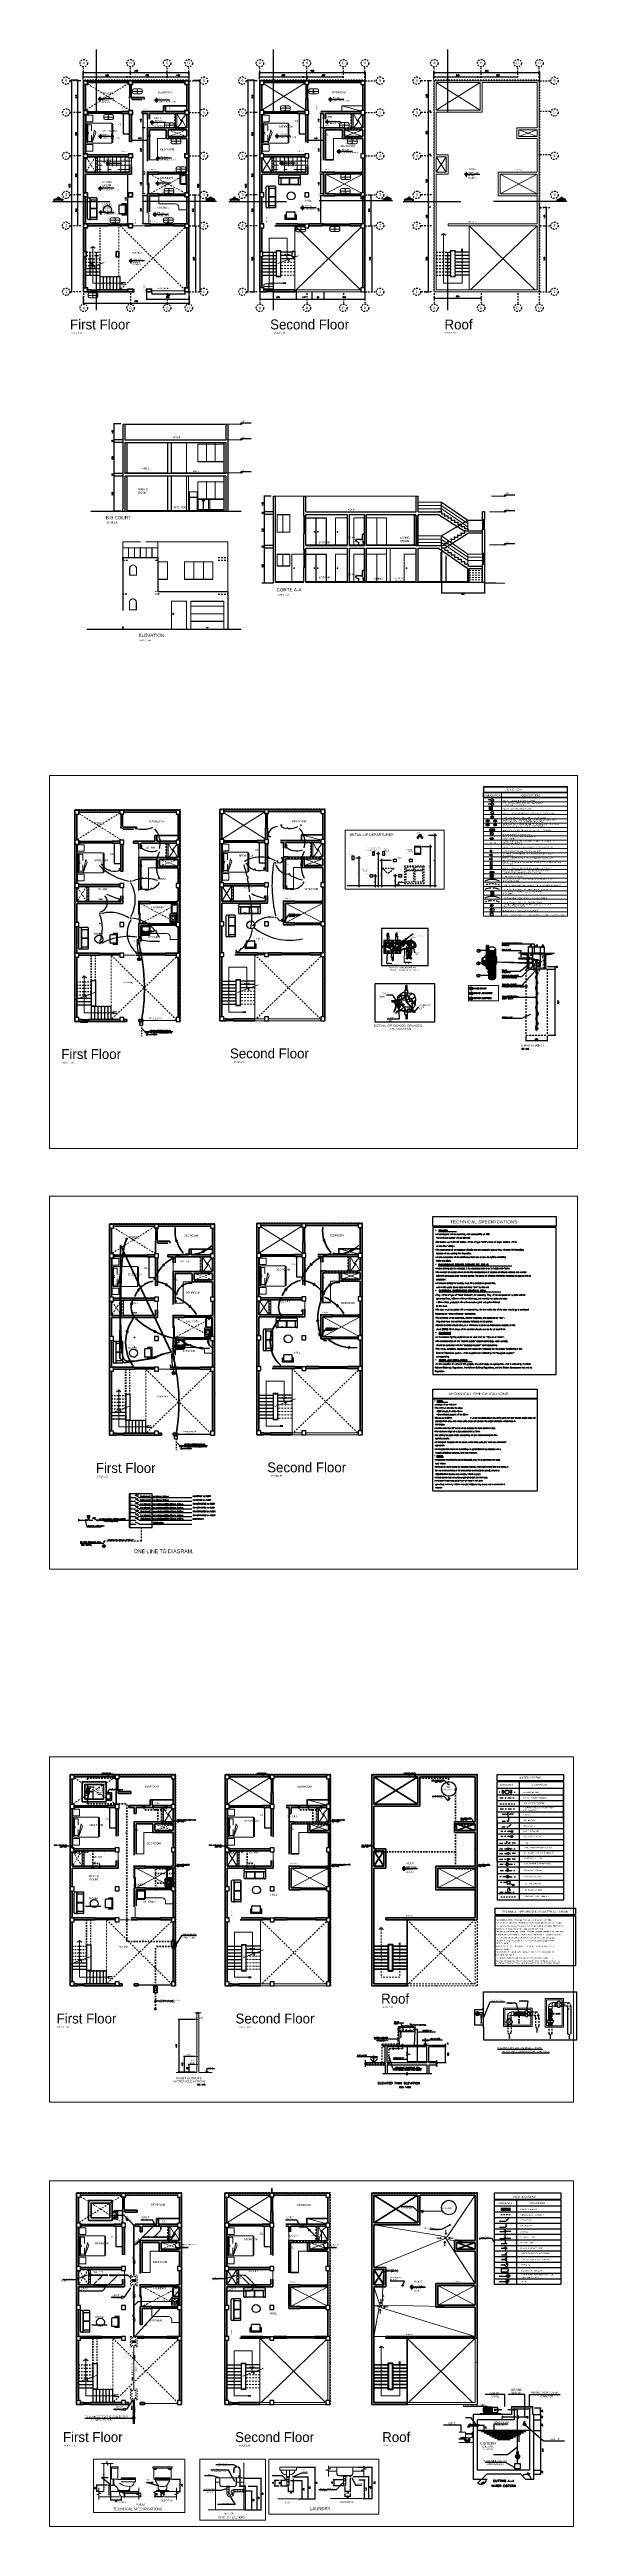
# Model space of a CAD drawing. Header units: millimetres. Extents: x -1414 to 2664, y 674 to 1517.
# Drawn here: x 1379.3 to 1419.2, y 674 to 861.4 of the extents above; entities outside this region: 6.
import ezdxf
from ezdxf.enums import TextEntityAlignment as Align

# ---------------------------------------------------------------- set-up
doc = ezdxf.new("R2010")
doc.units = ezdxf.units.MM
doc.header["$LTSCALE"] = 0.01
for name, pattern in [('CENTER', [50.8, 31.75, -6.35, 6.35, -6.35]), ('DASHDOT', [25.4, 12.7, -6.35, 0, -6.35]), ('DASHDOT2', [12.7, 6.35, -3.175, 0, -3.175]), ('DASHDOTX2', [50.8, 25.4, -12.7, 0, -12.7]), ('DASHED', [19.05, 12.7, -6.35]), ('DASHED2', [9.525, 6.35, -3.175]), ('DASHEDTINY', [2.8575, 1.905, -0.9525]), ('DIVIDE', [31.75, 12.7, -6.35, 0, -6.35, 0, -6.35]), ('DIVIDE2', [15.875, 6.35, -3.175, 0, -3.175, 0, -3.175])]:
    doc.linetypes.add(name, pattern=pattern)
doc.layers.get('0').update_dxf_attribs({"linetype": 'CONTINUOUS'})
doc.layers.get('Defpoints').update_dxf_attribs({"linetype": 'CONTINUOUS'})
for name, color, linetype, lineweight in [('.01', 1, 'CONTINUOUS', 9), ('.05', 119, 'CONTINUOUS', 5), ('.1', 2, 'CONTINUOUS', 13), ('1', 1, 'CONTINUOUS', 5), ('3', 3, 'CONTINUOUS', 5), ('Acces.Desag.', 4, 'CONTINUOUS', 9), ('Casco', 7, 'CONTINUOUS', 20), ('Cotas', 1, 'CONTINUOUS', 9), ('detalle - 1', 254, 'CONTINUOUS', 20), ('detalle - 2', 111, 'CONTINUOUS', 20), ('detalle - 3', 124, 'CONTINUOUS', 20), ('E PLANTA TECHO', 8, 'CONTINUOUS', 13), ('gradas', 131, 'CONTINUOUS', 13), ('IE-ALUMB.EMERG.', 3, 'CONTINUOUS', 35), ('IS DESAGUE', 6, 'CONTINUOUS', 13), ('IS DESAGUE 2', 3, 'CONTINUOUS', 13), ('Layer1', 8, 'CONTINUOUS', 13), ('LETRAG', 23, 'CONTINUOUS', 30), ('LETRAP', 125, 'CONTINUOUS', 20), ('MEMBRETE', 42, 'CONTINUOUS', 20), ('MOBILIARIO', 250, 'CONTINUOUS', 9), ('MURO', 5, 'CONTINUOUS', 50), ('MUROS B', 5, 'CONTINUOUS', 40), ('pared', 7, 'CONTINUOUS', 0), ('pared baja', 8, 'CONTINUOUS', 0), ('PASTO', 95, 'CONTINUOUS', 25), ('sanitarias agua', 1, 'CONTINUOUS', 30), ('sanitarias simbolo 1', 2, 'CONTINUOUS', 40), ('TEX-AMBIT', 4, 'CONTINUOUS', 30), ('TEXTO', 7, 'CONTINUOUS', 25), ('TEXTOSCHICOS', 81, 'CONTINUOUS', 25)]:
    doc.layers.add(name, color=color, linetype=linetype, lineweight=lineweight)
for name, color, linetype in [('.2', 2, 'CONTINUOUS'), ('.20', 2, 'CONTINUOUS'), ('0.25', 5, 'CONTINUOUS'), ('0.3', 3, 'CONTINUOUS'), ('01', 1, 'CONTINUOUS'), ('01H', 4, 'DASHEDTINY'), ('02', 2, 'CONTINUOUS'), ('03', 3, 'CONTINUOUS'), ('04', 4, 'CONTINUOUS'), ('05', 5, 'CONTINUOUS'), ('06', 6, 'CONTINUOUS'), ('1H', 4, 'DASHED'), ('2', 2, 'CONTINUOUS'), ('a Text Pequeñ', 3, 'CONTINUOUS'), ('Achurado', 252, 'CONTINUOUS'), ('AFORMA-COL', 7, 'CONTINUOUS'), ('AGUAC', 120, 'DIVIDE2'), ('AGUAF', 4, 'DASHDOTX2'), ('ALUM', 4, 'CONTINUOUS'), ('aRAF', 4, 'DASHDOT'), ('AUX', 1, 'CONTINUOUS'), ('CASC', 1, 'CONTINUOUS'), ('CASCO DESAGUE', 1, 'CONTINUOUS'), ('CIRC_TOMAC', 4, 'CONTINUOUS'), ('COL', 2, 'CONTINUOUS'), ('CONPT', 2, 'DASHEDTINY'), ('corte', 206, 'CONTINUOUS'), ('COTA', 1, 'CONTINUOUS'), ('DELINEADOS', 5, 'CONTINUOUS'), ('DESAG', 6, 'CONTINUOUS'), ('DESAGUE', 6, 'CONTINUOUS'), ('detalle cocina', 40, 'CONTINUOUS'), ('DIM', 1, 'CONTINUOUS'), ('E ZAPATAS', 7, 'CONTINUOUS'), ('EJES', 8, 'DASHDOT'), ('ELECTRICAS', 3, 'CONTINUOUS'), ('G-LINEA FINA', 254, 'CONTINUOUS'), ('IE-ALU', 3, 'CONTINUOUS'), ('INSTALAC-ELECTRICAS', 3, 'CONTINUOUS'), ('Layer2', 2, 'CONTINUOUS'), ('Layer3', 3, 'CONTINUOUS'), ('LEY-ESPEC', 2, 'CONTINUOUS'), ('LINEA-1', 1, 'CONTINUOUS'), ('LINEA-3', 3, 'CONTINUOUS'), ('LINEAS', 1, 'CONTINUOUS'), ('PISO', 1, 'CONTINUOUS'), ('PISOS', 252, 'CONTINUOUS'), ('PROYEC', 1, 'DASHED'), ('PROYECCIONES', 1, 'DASHED'), ('sanitarias simbolo 3', 140, 'CONTINUOUS'), ('sanitarias textos desague', 102, 'CONTINUOUS'), ('sanitario', 1, 'CONTINUOUS'), ('sanitarios_1', 3, 'CONTINUOUS'), ('SUBTITULOS', 3, 'CONTINUOUS'), ('TEX1', 2, 'CONTINUOUS'), ('TEXT', 7, 'CONTINUOUS'), ('TEXTO1', 4, 'CONTINUOUS'), ('TEXTOP', 3, 'CONTINUOUS'), ('textos 1', 150, 'CONTINUOUS'), ('textos 3', 172, 'CONTINUOUS'), ('TEXTOS02', 2, 'CONTINUOUS'), ('TRAZO02', 2, 'CONTINUOUS'), ('TRAZO03', 3, 'CONTINUOUS'), ('TRAZO04', 4, 'CONTINUOUS'), ('VIGAS', 2, 'CONTINUOUS')]:
    doc.layers.add(name, color=color, linetype=linetype)
doc.layers.add('EQUIPAMIENTO', color=139, linetype='CONTINUOUS', lineweight=15, true_color=0x1d4e5d)
doc.styles.add('A-4', font='A-4')
doc.styles.add('AP-100', font='AP-100')
doc.styles.add('ARIAL', font='ARIAL')
doc.styles.add('ARIAL-1', font='ARIAL-1')
doc.styles.add('DAVID1', font='DAVID1')
doc.styles.add('Espec y Ley', font='Espec y Ley')
doc.styles.add('F-1', font='F-1')
doc.styles.add('J-1', font='J-1')
doc.styles.add('J-10', font='J-10')
doc.styles.add('J-3', font='J-3')
doc.styles.add('LEROY 100', font='LEROY 100')
doc.styles.add('LUNA', font='LUNA')
doc.styles.add('NOTAS', font='NOTAS')
doc.styles.add('R175-50', font='R175-50')
doc.styles.add('R60-25', font='R60-25')
doc.styles.add('r80-100', font='r80-100')
doc.styles.add('R80-50', font='R80-50')
doc.styles.add('ROMANS', font='ROMANS')
doc.styles.add('SIMPLE', font='SIMPLE')
doc.styles.add('SIMPLE1', font='SIMPLE1')
doc.styles.add('SIMPLEX', font='SIMPLEX')
doc.styles.add('ST2', font='ST2')
doc.styles.get("Standard").update_dxf_attribs({"font": 'STANDARD'})
doc.styles.add('style1', font='style1')
doc.styles.add('SUBTITULOS(E)', font='SUBTITULOS(E)')
doc.styles.add('TEXTO', font='TEXTO')
doc.styles.add('TEXTOS PEQUEÑOS', font='TEXTOS PEQUEÑOS')
doc.styles.add('TEXTOS-COTAS', font='TEXTOS-COTAS')
doc.styles.add('titulo', font='titulo')
doc.dimstyles.get("Standard").update_dxf_attribs({"dimscale": 0.05, "dimtxt": 1.8, "dimasz": 1, "dimexe": 1, "dimexo": 1, "dimgap": 0.9, "dimtad": 0, "dimtoh": 1, "dimzin": 4, "dimdsep": 46, "dimcen": 0.09, "dimclrd": 2, "dimclre": 1, "dimclrt": 3, "dimadec": 0, "dimazin": 0, "dimtfac": 1, "dimtdec": 4, "dimtofl": 0, "dimtmove": 0, "dimatfit": 3, "dimfxl": 0.05, "dimtolj": 1, "dimtzin": 0, "dimarcsym": 0})

# ---------------------------------------------------------------- blocks, each defined once
blk = doc.blocks.new('*D1')
at = {"layer": 'MURO', "color": 1, "linetype": 'ByBlock', "lineweight": -2}
for p, q in [((1381.89, 859.08), (1381.89, 859.66)), ((1389.89, 859.08), (1389.89, 859.66))]:
    blk.add_line(p, q, dxfattribs=at)
at = {"layer": 'MURO', "color": 2, "linetype": 'ByBlock', "lineweight": -2}
blk.add_line((1381.89, 859.61), (1389.89, 859.61), dxfattribs=at)
for points in [[(1381.89, 859.61), (1381.94, 859.62), (1381.94, 859.6)], [(1389.89, 859.61), (1389.84, 859.6), (1389.84, 859.62)]]:
    blk.add_solid(points, dxfattribs=at)
at = {"layer": 'MURO', "color": 3, "linetype": 'CONTINUOUS', "lineweight": -2, "insert": (1385.89, 859.75), "char_height": 0.09, "width": 0.21, "attachment_point": 5}
blk.add_mtext('8.00', dxfattribs=at)
blk = doc.blocks.new('*D2')
at = {"layer": 'MURO', "color": 1, "linetype": 'ByBlock', "lineweight": -2}
for p, q in [((1390.35, 848.03), (1390.43, 848.03)), ((1390.35, 843.03), (1390.43, 843.03))]:
    blk.add_line(p, q, dxfattribs=at)
at = {"layer": 'MURO', "color": 2, "linetype": 'ByBlock', "lineweight": -2}
blk.add_line((1390.38, 848.03), (1390.38, 843.03), dxfattribs=at)
for points in [[(1390.38, 848.03), (1390.39, 847.98), (1390.37, 847.98)], [(1390.38, 843.03), (1390.37, 843.08), (1390.39, 843.08)]]:
    blk.add_solid(points, dxfattribs=at)
at = {"layer": 'MURO', "color": 3, "linetype": 'CONTINUOUS', "lineweight": -2, "insert": (1390.24, 845.53), "char_height": 0.09, "width": 0.21, "attachment_point": 5, "rotation": 90}
blk.add_mtext('5.00', dxfattribs=at)
blk = doc.blocks.new('*D3')
at = {"layer": 'MURO', "color": 1, "linetype": 'ByBlock', "lineweight": -2}
for p, q in [((1381.66, 850.36), (1381.43, 850.36)), ((1381.46, 848.03), (1381.43, 848.03))]:
    blk.add_line(p, q, dxfattribs=at)
at = {"layer": 'MURO', "color": 2, "linetype": 'ByBlock', "lineweight": -2}
blk.add_line((1381.48, 848.03), (1381.48, 850.36), dxfattribs=at)
for points in [[(1381.48, 850.36), (1381.49, 850.31), (1381.47, 850.31)], [(1381.48, 848.03), (1381.47, 848.08), (1381.49, 848.08)]]:
    blk.add_solid(points, dxfattribs=at)
at = {"layer": 'MURO', "color": 3, "linetype": 'CONTINUOUS', "lineweight": -2, "insert": (1381.34, 849.2), "char_height": 0.09, "width": 0.21, "attachment_point": 5, "rotation": 90}
blk.add_mtext('2.33', dxfattribs=at)
blk = doc.blocks.new('*D4')
at = {"layer": 'MURO', "color": 1, "linetype": 'ByBlock', "lineweight": -2}
for p, q in [((1381.66, 853.32), (1381.43, 853.32)), ((1381.66, 850.36), (1381.43, 850.36))]:
    blk.add_line(p, q, dxfattribs=at)
at = {"layer": 'MURO', "color": 2, "linetype": 'ByBlock', "lineweight": -2}
blk.add_line((1381.48, 850.36), (1381.48, 853.32), dxfattribs=at)
for points in [[(1381.48, 853.32), (1381.49, 853.27), (1381.47, 853.27)], [(1381.48, 850.36), (1381.47, 850.41), (1381.49, 850.41)]]:
    blk.add_solid(points, dxfattribs=at)
at = {"layer": 'MURO', "color": 3, "linetype": 'CONTINUOUS', "lineweight": -2, "insert": (1381.34, 851.84), "char_height": 0.09, "width": 0.21, "attachment_point": 5, "rotation": 90}
blk.add_mtext('2.96', dxfattribs=at)
blk = doc.blocks.new('*D5')
at = {"layer": 'MURO', "color": 1, "linetype": 'ByBlock', "lineweight": -2}
for p, q in [((1381.66, 856.6), (1381.43, 856.6)), ((1381.66, 853.32), (1381.43, 853.32))]:
    blk.add_line(p, q, dxfattribs=at)
at = {"layer": 'MURO', "color": 2, "linetype": 'ByBlock', "lineweight": -2}
blk.add_line((1381.48, 853.32), (1381.48, 856.6), dxfattribs=at)
for points in [[(1381.48, 856.6), (1381.49, 856.55), (1381.47, 856.55)], [(1381.48, 853.32), (1381.47, 853.37), (1381.49, 853.37)]]:
    blk.add_solid(points, dxfattribs=at)
at = {"layer": 'MURO', "color": 3, "linetype": 'CONTINUOUS', "lineweight": -2, "insert": (1381.34, 854.96), "char_height": 0.09, "width": 0.21, "attachment_point": 5, "rotation": 90}
blk.add_mtext('3.28', dxfattribs=at)
blk = doc.blocks.new('*D6')
at = {"layer": 'MURO', "color": 1, "linetype": 'ByBlock', "lineweight": -2}
for p, q in [((1381.66, 859), (1381.43, 859)), ((1381.66, 856.6), (1381.43, 856.6))]:
    blk.add_line(p, q, dxfattribs=at)
at = {"layer": 'MURO', "color": 2, "linetype": 'ByBlock', "lineweight": -2}
blk.add_line((1381.48, 856.6), (1381.48, 859), dxfattribs=at)
for points in [[(1381.48, 859), (1381.49, 858.95), (1381.47, 858.95)], [(1381.48, 856.6), (1381.47, 856.65), (1381.49, 856.65)]]:
    blk.add_solid(points, dxfattribs=at)
at = {"layer": 'MURO', "color": 3, "linetype": 'CONTINUOUS', "lineweight": -2, "insert": (1381.34, 857.8), "char_height": 0.09, "width": 0.22, "attachment_point": 5, "rotation": 90}
blk.add_mtext('2.40', dxfattribs=at)
blk = doc.blocks.new('*D7')
at = {"layer": 'MURO', "color": 2, "linetype": 'ByBlock', "lineweight": -2}
blk.add_line((1381.92, 859.28), (1385.46, 859.28), dxfattribs=at)
at = {"layer": 'MURO', "color": 1, "linetype": 'ByBlock', "lineweight": -2}
for p, q in [((1381.92, 859.28), (1381.92, 859.23)), ((1385.46, 859.28), (1385.46, 859.23))]:
    blk.add_line(p, q, dxfattribs=at)
at = {"layer": 'MURO', "color": 2, "linetype": 'ByBlock', "lineweight": -2}
for points in [[(1381.92, 859.28), (1381.97, 859.29), (1381.97, 859.27)], [(1385.46, 859.28), (1385.41, 859.27), (1385.41, 859.29)]]:
    blk.add_solid(points, dxfattribs=at)
at = {"layer": 'MURO', "color": 3, "linetype": 'CONTINUOUS', "lineweight": -2, "insert": (1383.69, 859.42), "char_height": 0.09, "width": 0.21, "attachment_point": 5}
blk.add_mtext('3.55', dxfattribs=at)
blk = doc.blocks.new('*D8')
at = {"layer": 'MURO', "color": 1, "linetype": 'ByBlock', "lineweight": -2}
for p, q in [((1390.16, 850.36), (1390.36, 850.36)), ((1390.16, 848.03), (1390.36, 848.03))]:
    blk.add_line(p, q, dxfattribs=at)
at = {"layer": 'MURO', "color": 2, "linetype": 'ByBlock', "lineweight": -2}
blk.add_line((1390.31, 850.36), (1390.31, 848.03), dxfattribs=at)
for points in [[(1390.31, 850.36), (1390.32, 850.31), (1390.3, 850.31)], [(1390.31, 848.03), (1390.3, 848.08), (1390.32, 848.08)]]:
    blk.add_solid(points, dxfattribs=at)
at = {"layer": 'MURO', "color": 3, "linetype": 'CONTINUOUS', "lineweight": -2, "insert": (1390.17, 849.2), "char_height": 0.09, "width": 0.21, "attachment_point": 5, "rotation": 90}
blk.add_mtext('2.33', dxfattribs=at)
blk = doc.blocks.new('*D9')
at = {"layer": 'MURO', "color": 1, "linetype": 'ByBlock', "lineweight": -2}
for p, q in [((1385.21, 859.21), (1385.21, 859.33)), ((1388.23, 859.27), (1388.23, 859.33))]:
    blk.add_line(p, q, dxfattribs=at)
at = {"layer": 'MURO', "color": 2, "linetype": 'ByBlock', "lineweight": -2}
blk.add_line((1385.21, 859.28), (1388.23, 859.28), dxfattribs=at)
for points in [[(1385.21, 859.28), (1385.26, 859.29), (1385.26, 859.27)], [(1388.23, 859.28), (1388.18, 859.27), (1388.18, 859.29)]]:
    blk.add_solid(points, dxfattribs=at)
at = {"layer": 'MURO', "color": 3, "linetype": 'CONTINUOUS', "lineweight": -2, "insert": (1386.72, 859.42), "char_height": 0.09, "width": 0.21, "attachment_point": 5}
blk.add_mtext('3.02', dxfattribs=at)
blk = doc.blocks.new('*D10')
at = {"layer": 'MURO', "color": 1, "linetype": 'ByBlock', "lineweight": -2}
for p, q in [((1408.39, 859.08), (1408.39, 859.66)), ((1416.39, 859.08), (1416.39, 859.66))]:
    blk.add_line(p, q, dxfattribs=at)
at = {"layer": 'MURO', "color": 2, "linetype": 'ByBlock', "lineweight": -2}
blk.add_line((1408.39, 859.61), (1416.39, 859.61), dxfattribs=at)
for points in [[(1408.39, 859.61), (1408.44, 859.62), (1408.44, 859.6)], [(1416.39, 859.61), (1416.34, 859.6), (1416.34, 859.62)]]:
    blk.add_solid(points, dxfattribs=at)
at = {"layer": 'MURO', "color": 3, "linetype": 'CONTINUOUS', "lineweight": -2, "insert": (1412.39, 859.75), "char_height": 0.09, "width": 0.21, "attachment_point": 5}
blk.add_mtext('8.00', dxfattribs=at)
blk = doc.blocks.new('*D11')
at = {"layer": 'MURO', "color": 1, "linetype": 'ByBlock', "lineweight": -2}
for p, q in [((1416.86, 848.03), (1416.93, 848.03)), ((1416.86, 843.03), (1416.93, 843.03))]:
    blk.add_line(p, q, dxfattribs=at)
at = {"layer": 'MURO', "color": 2, "linetype": 'ByBlock', "lineweight": -2}
blk.add_line((1416.88, 848.03), (1416.88, 843.03), dxfattribs=at)
for points in [[(1416.88, 848.03), (1416.89, 847.98), (1416.88, 847.98)], [(1416.88, 843.03), (1416.88, 843.08), (1416.89, 843.08)]]:
    blk.add_solid(points, dxfattribs=at)
at = {"layer": 'MURO', "color": 3, "linetype": 'CONTINUOUS', "lineweight": -2, "insert": (1416.74, 845.53), "char_height": 0.09, "width": 0.21, "attachment_point": 5, "rotation": 90}
blk.add_mtext('5.00', dxfattribs=at)
blk = doc.blocks.new('*D12')
at = {"layer": 'MURO', "color": 1, "linetype": 'ByBlock', "lineweight": -2}
for p, q in [((1407.96, 848.03), (1407.93, 848.03)), ((1407.66, 843.03), (1408.03, 843.03))]:
    blk.add_line(p, q, dxfattribs=at)
at = {"layer": 'MURO', "color": 2, "linetype": 'ByBlock', "lineweight": -2}
blk.add_line((1407.98, 843.03), (1407.98, 848.03), dxfattribs=at)
for points in [[(1407.98, 848.03), (1407.99, 847.98), (1407.97, 847.98)], [(1407.98, 843.03), (1407.97, 843.08), (1407.99, 843.08)]]:
    blk.add_solid(points, dxfattribs=at)
at = {"layer": 'MURO', "color": 3, "linetype": 'CONTINUOUS', "lineweight": -2, "insert": (1407.84, 845.53), "char_height": 0.09, "width": 0.21, "attachment_point": 5, "rotation": 90}
blk.add_mtext('5.00', dxfattribs=at)
blk = doc.blocks.new('*D13')
at = {"layer": 'MURO', "color": 1, "linetype": 'ByBlock', "lineweight": -2}
for p, q in [((1408.16, 849.42), (1407.93, 849.42)), ((1407.96, 848.03), (1407.93, 848.03))]:
    blk.add_line(p, q, dxfattribs=at)
at = {"layer": 'MURO', "color": 2, "linetype": 'ByBlock', "lineweight": -2}
blk.add_line((1407.98, 848.03), (1407.98, 849.42), dxfattribs=at)
for points in [[(1407.98, 849.42), (1407.99, 849.37), (1407.97, 849.37)], [(1407.98, 848.03), (1407.97, 848.08), (1407.99, 848.08)]]:
    blk.add_solid(points, dxfattribs=at)
at = {"layer": 'MURO', "color": 3, "linetype": 'CONTINUOUS', "lineweight": -2, "insert": (1407.84, 848.72), "char_height": 0.09, "width": 0.19, "attachment_point": 5, "rotation": 90}
blk.add_mtext('1.39', dxfattribs=at)
blk = doc.blocks.new('*D14')
at = {"layer": 'MURO', "color": 1, "linetype": 'ByBlock', "lineweight": -2}
for p, q in [((1408.16, 853.42), (1407.93, 853.42)), ((1408.16, 849.42), (1407.93, 849.42))]:
    blk.add_line(p, q, dxfattribs=at)
at = {"layer": 'MURO', "color": 2, "linetype": 'ByBlock', "lineweight": -2}
blk.add_line((1407.98, 849.42), (1407.98, 853.42), dxfattribs=at)
for points in [[(1407.98, 853.42), (1407.99, 853.37), (1407.97, 853.37)], [(1407.98, 849.42), (1407.97, 849.47), (1407.99, 849.47)]]:
    blk.add_solid(points, dxfattribs=at)
at = {"layer": 'MURO', "color": 3, "linetype": 'CONTINUOUS', "lineweight": -2, "insert": (1407.84, 851.42), "char_height": 0.09, "width": 0.22, "attachment_point": 5, "rotation": 90}
blk.add_mtext('4.00', dxfattribs=at)
blk = doc.blocks.new('*D15')
at = {"layer": 'MURO', "color": 1, "linetype": 'ByBlock', "lineweight": -2}
for p, q in [((1408.16, 856.7), (1407.93, 856.7)), ((1408.16, 853.42), (1407.93, 853.42))]:
    blk.add_line(p, q, dxfattribs=at)
at = {"layer": 'MURO', "color": 2, "linetype": 'ByBlock', "lineweight": -2}
blk.add_line((1407.98, 853.42), (1407.98, 856.7), dxfattribs=at)
for points in [[(1407.98, 856.7), (1407.99, 856.65), (1407.97, 856.65)], [(1407.98, 853.42), (1407.97, 853.47), (1407.99, 853.47)]]:
    blk.add_solid(points, dxfattribs=at)
at = {"layer": 'MURO', "color": 3, "linetype": 'CONTINUOUS', "lineweight": -2, "insert": (1407.84, 855.06), "char_height": 0.09, "width": 0.21, "attachment_point": 5, "rotation": 90}
blk.add_mtext('3.28', dxfattribs=at)
blk = doc.blocks.new('*D16')
at = {"layer": 'MURO', "color": 1, "linetype": 'ByBlock', "lineweight": -2}
for p, q in [((1408.16, 859), (1407.93, 859)), ((1408.16, 856.7), (1407.93, 856.7))]:
    blk.add_line(p, q, dxfattribs=at)
at = {"layer": 'MURO', "color": 2, "linetype": 'ByBlock', "lineweight": -2}
blk.add_line((1407.98, 856.7), (1407.98, 859), dxfattribs=at)
for points in [[(1407.98, 859), (1407.99, 858.95), (1407.97, 858.95)], [(1407.98, 856.7), (1407.97, 856.75), (1407.99, 856.75)]]:
    blk.add_solid(points, dxfattribs=at)
at = {"layer": 'MURO', "color": 3, "linetype": 'CONTINUOUS', "lineweight": -2, "insert": (1407.84, 857.85), "char_height": 0.09, "width": 0.21, "attachment_point": 5, "rotation": 90}
blk.add_mtext('2.30', dxfattribs=at)
blk = doc.blocks.new('*D17')
at = {"layer": 'MURO', "color": 2, "linetype": 'ByBlock', "lineweight": -2}
blk.add_line((1408.42, 859.28), (1411.97, 859.28), dxfattribs=at)
at = {"layer": 'MURO', "color": 1, "linetype": 'ByBlock', "lineweight": -2}
for p, q in [((1408.42, 859.28), (1408.42, 859.23)), ((1411.97, 859.28), (1411.97, 859.23))]:
    blk.add_line(p, q, dxfattribs=at)
at = {"layer": 'MURO', "color": 2, "linetype": 'ByBlock', "lineweight": -2}
for points in [[(1408.42, 859.28), (1408.47, 859.29), (1408.47, 859.27)], [(1411.97, 859.28), (1411.92, 859.27), (1411.92, 859.29)]]:
    blk.add_solid(points, dxfattribs=at)
at = {"layer": 'MURO', "color": 3, "linetype": 'CONTINUOUS', "lineweight": -2, "insert": (1410.19, 859.42), "char_height": 0.09, "width": 0.21, "attachment_point": 5}
blk.add_mtext('3.55', dxfattribs=at)
blk = doc.blocks.new('*D18')
at = {"layer": 'MURO', "color": 1, "linetype": 'ByBlock', "lineweight": -2}
for p, q in [((1416.66, 849.42), (1416.93, 849.42)), ((1416.66, 848.03), (1416.93, 848.03))]:
    blk.add_line(p, q, dxfattribs=at)
at = {"layer": 'MURO', "color": 2, "linetype": 'ByBlock', "lineweight": -2}
blk.add_line((1416.88, 849.42), (1416.88, 848.03), dxfattribs=at)
for points in [[(1416.88, 849.42), (1416.89, 849.37), (1416.88, 849.37)], [(1416.88, 848.03), (1416.88, 848.08), (1416.89, 848.08)]]:
    blk.add_solid(points, dxfattribs=at)
at = {"layer": 'MURO', "color": 3, "linetype": 'CONTINUOUS', "lineweight": -2, "insert": (1416.74, 848.72), "char_height": 0.09, "width": 0.19, "attachment_point": 5, "rotation": 90}
blk.add_mtext('1.39', dxfattribs=at)
blk = doc.blocks.new('*D19')
at = {"layer": 'MURO', "color": 1, "linetype": 'ByBlock', "lineweight": -2}
for p, q in [((1411.72, 859.21), (1411.72, 859.33)), ((1414.74, 859.27), (1414.74, 859.33))]:
    blk.add_line(p, q, dxfattribs=at)
at = {"layer": 'MURO', "color": 2, "linetype": 'ByBlock', "lineweight": -2}
blk.add_line((1411.72, 859.28), (1414.74, 859.28), dxfattribs=at)
for points in [[(1411.72, 859.28), (1411.77, 859.29), (1411.77, 859.27)], [(1414.74, 859.28), (1414.69, 859.27), (1414.69, 859.29)]]:
    blk.add_solid(points, dxfattribs=at)
at = {"layer": 'MURO', "color": 3, "linetype": 'CONTINUOUS', "lineweight": -2, "insert": (1413.23, 859.42), "char_height": 0.09, "width": 0.21, "attachment_point": 5}
blk.add_mtext('3.02', dxfattribs=at)
blk = doc.blocks.new('*D20')
at = {"layer": 'MURO', "color": 1, "linetype": 'ByBlock', "lineweight": -2}
for p, q in [((1386.57, 856.52), (1386.33, 856.52)), ((1386.57, 855.43), (1386.33, 855.43))]:
    blk.add_line(p, q, dxfattribs=at)
at = {"layer": 'MURO', "color": 2, "linetype": 'ByBlock', "lineweight": -2}
blk.add_line((1386.38, 856.52), (1386.38, 855.43), dxfattribs=at)
for points in [[(1386.38, 856.52), (1386.39, 856.47), (1386.38, 856.47)], [(1386.38, 855.43), (1386.38, 855.48), (1386.39, 855.48)]]:
    blk.add_solid(points, dxfattribs=at)
at = {"layer": 'MURO', "color": 3, "linetype": 'CONTINUOUS', "lineweight": -2, "insert": (1386.24, 855.97), "char_height": 0.09, "width": 0.17, "attachment_point": 5, "rotation": 90}
blk.add_mtext('1.10', dxfattribs=at)
blk = doc.blocks.new('*D21')
at = {"layer": 'MURO', "color": 1, "linetype": 'ByBlock', "lineweight": -2}
for p, q in [((1386.57, 855.43), (1386.33, 855.43)), ((1386.57, 852.09), (1386.33, 852.09))]:
    blk.add_line(p, q, dxfattribs=at)
at = {"layer": 'MURO', "color": 2, "linetype": 'ByBlock', "lineweight": -2}
blk.add_line((1386.38, 855.43), (1386.38, 852.09), dxfattribs=at)
for points in [[(1386.38, 855.43), (1386.39, 855.38), (1386.38, 855.38)], [(1386.38, 852.09), (1386.38, 852.14), (1386.39, 852.14)]]:
    blk.add_solid(points, dxfattribs=at)
at = {"layer": 'MURO', "color": 3, "linetype": 'CONTINUOUS', "lineweight": -2, "insert": (1386.24, 853.76), "char_height": 0.09, "width": 0.22, "attachment_point": 5, "rotation": 90}
blk.add_mtext('3.34', dxfattribs=at)
blk = doc.blocks.new('*D22')
at = {"layer": 'MURO', "color": 1, "linetype": 'ByBlock', "lineweight": -2}
for p, q in [((1385.54, 854.54), (1385.54, 854.55)), ((1386.74, 854.54), (1386.74, 854.55))]:
    blk.add_line(p, q, dxfattribs=at)
at = {"layer": 'MURO', "color": 2, "linetype": 'ByBlock', "lineweight": -2}
blk.add_line((1385.54, 854.5), (1386.74, 854.5), dxfattribs=at)
for points in [[(1385.54, 854.5), (1385.59, 854.51), (1385.59, 854.49)], [(1386.74, 854.5), (1386.69, 854.49), (1386.69, 854.51)]]:
    blk.add_solid(points, dxfattribs=at)
at = {"layer": 'MURO', "color": 3, "linetype": 'CONTINUOUS', "lineweight": -2, "insert": (1386.14, 854.64), "char_height": 0.09, "width": 0.19, "attachment_point": 5}
blk.add_mtext('1.20', dxfattribs=at)
blk = doc.blocks.new('*D23')
at = {"layer": 'MURO', "color": 1, "linetype": 'ByBlock', "lineweight": -2}
for p, q in [((1395.21, 859.08), (1395.21, 859.66)), ((1403.21, 859.08), (1403.21, 859.66))]:
    blk.add_line(p, q, dxfattribs=at)
at = {"layer": 'MURO', "color": 2, "linetype": 'ByBlock', "lineweight": -2}
blk.add_line((1395.21, 859.61), (1403.21, 859.61), dxfattribs=at)
for points in [[(1395.21, 859.61), (1395.26, 859.62), (1395.26, 859.6)], [(1403.21, 859.61), (1403.16, 859.6), (1403.16, 859.62)]]:
    blk.add_solid(points, dxfattribs=at)
at = {"layer": 'MURO', "color": 3, "linetype": 'CONTINUOUS', "lineweight": -2, "insert": (1399.21, 859.75), "char_height": 0.09, "width": 0.21, "attachment_point": 5}
blk.add_mtext('8.00', dxfattribs=at)
blk = doc.blocks.new('*D24')
at = {"layer": 'MURO', "color": 1, "linetype": 'ByBlock', "lineweight": -2}
for p, q in [((1403.67, 848.03), (1403.75, 848.03)), ((1403.67, 843.03), (1403.75, 843.03))]:
    blk.add_line(p, q, dxfattribs=at)
at = {"layer": 'MURO', "color": 2, "linetype": 'ByBlock', "lineweight": -2}
blk.add_line((1403.7, 848.03), (1403.7, 843.03), dxfattribs=at)
for points in [[(1403.7, 848.03), (1403.71, 847.98), (1403.69, 847.98)], [(1403.7, 843.03), (1403.69, 843.08), (1403.71, 843.08)]]:
    blk.add_solid(points, dxfattribs=at)
at = {"layer": 'MURO', "color": 3, "linetype": 'CONTINUOUS', "lineweight": -2, "insert": (1403.56, 845.53), "char_height": 0.09, "width": 0.21, "attachment_point": 5, "rotation": 90}
blk.add_mtext('5.00', dxfattribs=at)
blk = doc.blocks.new('*D25')
at = {"layer": 'MURO', "color": 1, "linetype": 'ByBlock', "lineweight": -2}
for p, q in [((1394.98, 850.36), (1394.75, 850.36)), ((1394.78, 848.03), (1394.75, 848.03))]:
    blk.add_line(p, q, dxfattribs=at)
at = {"layer": 'MURO', "color": 2, "linetype": 'ByBlock', "lineweight": -2}
blk.add_line((1394.8, 848.03), (1394.8, 850.36), dxfattribs=at)
for points in [[(1394.8, 850.36), (1394.81, 850.31), (1394.79, 850.31)], [(1394.8, 848.03), (1394.79, 848.08), (1394.81, 848.08)]]:
    blk.add_solid(points, dxfattribs=at)
at = {"layer": 'MURO', "color": 3, "linetype": 'CONTINUOUS', "lineweight": -2, "insert": (1394.66, 849.2), "char_height": 0.09, "width": 0.21, "attachment_point": 5, "rotation": 90}
blk.add_mtext('2.33', dxfattribs=at)
blk = doc.blocks.new('*D26')
at = {"layer": 'MURO', "color": 1, "linetype": 'ByBlock', "lineweight": -2}
for p, q in [((1394.98, 853.32), (1394.75, 853.32)), ((1394.98, 850.36), (1394.75, 850.36))]:
    blk.add_line(p, q, dxfattribs=at)
at = {"layer": 'MURO', "color": 2, "linetype": 'ByBlock', "lineweight": -2}
blk.add_line((1394.8, 850.36), (1394.8, 853.32), dxfattribs=at)
for points in [[(1394.8, 853.32), (1394.81, 853.27), (1394.79, 853.27)], [(1394.8, 850.36), (1394.79, 850.41), (1394.81, 850.41)]]:
    blk.add_solid(points, dxfattribs=at)
at = {"layer": 'MURO', "color": 3, "linetype": 'CONTINUOUS', "lineweight": -2, "insert": (1394.66, 851.84), "char_height": 0.09, "width": 0.21, "attachment_point": 5, "rotation": 90}
blk.add_mtext('2.96', dxfattribs=at)
blk = doc.blocks.new('*D27')
at = {"layer": 'MURO', "color": 1, "linetype": 'ByBlock', "lineweight": -2}
for p, q in [((1394.98, 856.6), (1394.75, 856.6)), ((1394.98, 853.32), (1394.75, 853.32))]:
    blk.add_line(p, q, dxfattribs=at)
at = {"layer": 'MURO', "color": 2, "linetype": 'ByBlock', "lineweight": -2}
blk.add_line((1394.8, 853.32), (1394.8, 856.6), dxfattribs=at)
for points in [[(1394.8, 856.6), (1394.81, 856.55), (1394.79, 856.55)], [(1394.8, 853.32), (1394.79, 853.37), (1394.81, 853.37)]]:
    blk.add_solid(points, dxfattribs=at)
at = {"layer": 'MURO', "color": 3, "linetype": 'CONTINUOUS', "lineweight": -2, "insert": (1394.66, 854.96), "char_height": 0.09, "width": 0.21, "attachment_point": 5, "rotation": 90}
blk.add_mtext('3.28', dxfattribs=at)
blk = doc.blocks.new('*D28')
at = {"layer": 'MURO', "color": 1, "linetype": 'ByBlock', "lineweight": -2}
for p, q in [((1394.98, 859), (1394.75, 859)), ((1394.98, 856.6), (1394.75, 856.6))]:
    blk.add_line(p, q, dxfattribs=at)
at = {"layer": 'MURO', "color": 2, "linetype": 'ByBlock', "lineweight": -2}
blk.add_line((1394.8, 856.6), (1394.8, 859), dxfattribs=at)
for points in [[(1394.8, 859), (1394.81, 858.95), (1394.79, 858.95)], [(1394.8, 856.6), (1394.79, 856.65), (1394.81, 856.65)]]:
    blk.add_solid(points, dxfattribs=at)
at = {"layer": 'MURO', "color": 3, "linetype": 'CONTINUOUS', "lineweight": -2, "insert": (1394.66, 857.8), "char_height": 0.09, "width": 0.22, "attachment_point": 5, "rotation": 90}
blk.add_mtext('2.40', dxfattribs=at)
blk = doc.blocks.new('*D29')
at = {"layer": 'MURO', "color": 2, "linetype": 'ByBlock', "lineweight": -2}
blk.add_line((1395.24, 859.28), (1398.78, 859.28), dxfattribs=at)
at = {"layer": 'MURO', "color": 1, "linetype": 'ByBlock', "lineweight": -2}
for p, q in [((1395.24, 859.28), (1395.24, 859.23)), ((1398.78, 859.28), (1398.78, 859.23))]:
    blk.add_line(p, q, dxfattribs=at)
at = {"layer": 'MURO', "color": 2, "linetype": 'ByBlock', "lineweight": -2}
for points in [[(1395.24, 859.28), (1395.29, 859.29), (1395.29, 859.27)], [(1398.78, 859.28), (1398.73, 859.27), (1398.73, 859.29)]]:
    blk.add_solid(points, dxfattribs=at)
at = {"layer": 'MURO', "color": 3, "linetype": 'CONTINUOUS', "lineweight": -2, "insert": (1397.01, 859.42), "char_height": 0.09, "width": 0.21, "attachment_point": 5}
blk.add_mtext('3.55', dxfattribs=at)
blk = doc.blocks.new('*D30')
at = {"layer": 'MURO', "color": 1, "linetype": 'ByBlock', "lineweight": -2}
for p, q in [((1403.48, 850.36), (1403.68, 850.36)), ((1403.48, 848.03), (1403.68, 848.03))]:
    blk.add_line(p, q, dxfattribs=at)
at = {"layer": 'MURO', "color": 2, "linetype": 'ByBlock', "lineweight": -2}
blk.add_line((1403.63, 850.36), (1403.63, 848.03), dxfattribs=at)
for points in [[(1403.63, 850.36), (1403.64, 850.31), (1403.62, 850.31)], [(1403.63, 848.03), (1403.62, 848.08), (1403.64, 848.08)]]:
    blk.add_solid(points, dxfattribs=at)
at = {"layer": 'MURO', "color": 3, "linetype": 'CONTINUOUS', "lineweight": -2, "insert": (1403.49, 849.2), "char_height": 0.09, "width": 0.21, "attachment_point": 5, "rotation": 90}
blk.add_mtext('2.33', dxfattribs=at)
blk = doc.blocks.new('*D31')
at = {"layer": 'MURO', "color": 1, "linetype": 'ByBlock', "lineweight": -2}
for p, q in [((1398.53, 859.21), (1398.53, 859.33)), ((1401.55, 859.27), (1401.55, 859.33))]:
    blk.add_line(p, q, dxfattribs=at)
at = {"layer": 'MURO', "color": 2, "linetype": 'ByBlock', "lineweight": -2}
blk.add_line((1398.53, 859.28), (1401.55, 859.28), dxfattribs=at)
for points in [[(1398.53, 859.28), (1398.58, 859.29), (1398.58, 859.27)], [(1401.55, 859.28), (1401.5, 859.27), (1401.5, 859.29)]]:
    blk.add_solid(points, dxfattribs=at)
at = {"layer": 'MURO', "color": 3, "linetype": 'CONTINUOUS', "lineweight": -2, "insert": (1400.04, 859.42), "char_height": 0.09, "width": 0.21, "attachment_point": 5}
blk.add_mtext('3.02', dxfattribs=at)
blk = doc.blocks.new('*D32')
at = {"layer": '.01', "color": 1, "linetype": 'ByBlock', "lineweight": -2}
for p, q in [((1390.21, 859.03), (1390.76, 859.03)), ((1390.82, 843.03), (1390.66, 843.03))]:
    blk.add_line(p, q, dxfattribs=at)
at = {"layer": '.01', "color": 2, "linetype": 'ByBlock', "lineweight": -2}
blk.add_line((1390.71, 859.03), (1390.71, 843.03), dxfattribs=at)
for points in [[(1390.71, 859.03), (1390.72, 858.98), (1390.7, 858.98)], [(1390.71, 843.03), (1390.7, 843.08), (1390.72, 843.08)]]:
    blk.add_solid(points, dxfattribs=at)
at = {"layer": '.01', "color": 3, "linetype": 'CONTINUOUS', "lineweight": -2, "insert": (1390.57, 851.03), "char_height": 0.09, "width": 0.26, "attachment_point": 5, "rotation": 90}
blk.add_mtext('16.00', dxfattribs=at)
blk = doc.blocks.new('*D33')
at = {"layer": '.01', "color": 1, "linetype": 'ByBlock', "lineweight": -2}
for p, q in [((1389.86, 843.28), (1389.86, 842.43)), ((1386.66, 842.98), (1386.66, 842.43))]:
    blk.add_line(p, q, dxfattribs=at)
at = {"layer": '.01', "color": 2, "linetype": 'ByBlock', "lineweight": -2}
blk.add_line((1386.66, 842.48), (1389.86, 842.48), dxfattribs=at)
for points in [[(1386.66, 842.48), (1386.71, 842.49), (1386.71, 842.47)], [(1389.86, 842.48), (1389.81, 842.47), (1389.81, 842.49)]]:
    blk.add_solid(points, dxfattribs=at)
at = {"layer": '.01', "color": 3, "linetype": 'CONTINUOUS', "lineweight": -2, "insert": (1388.26, 842.62), "char_height": 0.09, "width": 0.21, "attachment_point": 5}
blk.add_mtext('3.20', dxfattribs=at)
blk = doc.blocks.new('*D34')
at = {"layer": '.01', "color": 1, "linetype": 'ByBlock', "lineweight": -2}
for p, q in [((1395.24, 842.98), (1395.24, 842.43)), ((1397.99, 843.13), (1397.99, 842.43))]:
    blk.add_line(p, q, dxfattribs=at)
at = {"layer": '.01', "color": 2, "linetype": 'ByBlock', "lineweight": -2}
blk.add_line((1395.24, 842.48), (1397.99, 842.48), dxfattribs=at)
for points in [[(1395.24, 842.48), (1395.29, 842.49), (1395.29, 842.47)], [(1397.99, 842.48), (1397.94, 842.47), (1397.94, 842.49)]]:
    blk.add_solid(points, dxfattribs=at)
at = {"layer": '.01', "color": 3, "linetype": 'CONTINUOUS', "lineweight": -2, "insert": (1396.61, 842.62), "char_height": 0.09, "width": 0.21, "attachment_point": 5}
blk.add_mtext('2.75', dxfattribs=at)
blk = doc.blocks.new('*D35')
at = {"layer": '.01', "color": 1, "linetype": 'ByBlock', "lineweight": -2}
for p, q in [((1397.99, 843.13), (1397.99, 842.43)), ((1399.16, 842.98), (1399.16, 842.43))]:
    blk.add_line(p, q, dxfattribs=at)
at = {"layer": '.01', "color": 2, "linetype": 'ByBlock', "lineweight": -2}
blk.add_line((1397.99, 842.48), (1399.16, 842.48), dxfattribs=at)
for points in [[(1397.99, 842.48), (1398.04, 842.49), (1398.04, 842.47)], [(1399.16, 842.48), (1399.11, 842.47), (1399.11, 842.49)]]:
    blk.add_solid(points, dxfattribs=at)
at = {"layer": '.01', "color": 3, "linetype": 'CONTINUOUS', "lineweight": -2, "insert": (1398.57, 842.62), "char_height": 0.09, "width": 0.17, "attachment_point": 5}
blk.add_mtext('1.17', dxfattribs=at)
blk = doc.blocks.new('*D36')
at = {"layer": '.01', "color": 1, "linetype": 'ByBlock', "lineweight": -2}
for p, q in [((1399.16, 842.98), (1399.16, 842.43)), ((1400.06, 842.98), (1400.06, 842.43))]:
    blk.add_line(p, q, dxfattribs=at)
at = {"layer": '.01', "color": 2, "linetype": 'ByBlock', "lineweight": -2}
blk.add_line((1399.16, 842.48), (1400.06, 842.48), dxfattribs=at)
for points in [[(1399.16, 842.48), (1399.21, 842.49), (1399.21, 842.47)], [(1400.06, 842.48), (1400.01, 842.47), (1400.01, 842.49)]]:
    blk.add_solid(points, dxfattribs=at)
at = {"layer": '.01', "color": 3, "linetype": 'CONTINUOUS', "lineweight": -2, "insert": (1399.61, 842.62), "char_height": 0.09, "width": 0.14, "attachment_point": 5}
blk.add_mtext('.90', dxfattribs=at)
blk = doc.blocks.new('*D37')
at = {"layer": '.01', "color": 1, "linetype": 'ByBlock', "lineweight": -2}
for p, q in [((1400.06, 842.98), (1400.06, 842.43)), ((1403.18, 842.98), (1403.18, 842.43))]:
    blk.add_line(p, q, dxfattribs=at)
at = {"layer": '.01', "color": 2, "linetype": 'ByBlock', "lineweight": -2}
blk.add_line((1400.06, 842.48), (1403.18, 842.48), dxfattribs=at)
for points in [[(1400.06, 842.48), (1400.11, 842.49), (1400.11, 842.47)], [(1403.18, 842.48), (1403.13, 842.47), (1403.13, 842.49)]]:
    blk.add_solid(points, dxfattribs=at)
at = {"layer": '.01', "color": 3, "linetype": 'CONTINUOUS', "lineweight": -2, "insert": (1401.62, 842.62), "char_height": 0.09, "width": 0.19, "attachment_point": 5}
blk.add_mtext('3.12', dxfattribs=at)
blk = doc.blocks.new('*D38')
at = {"layer": 'MURO', "color": 1, "linetype": 'ByBlock', "lineweight": -2}
for p, q in [((1394.78, 848.03), (1394.75, 848.03)), ((1394.48, 843.03), (1394.85, 843.03))]:
    blk.add_line(p, q, dxfattribs=at)
at = {"layer": 'MURO', "color": 2, "linetype": 'ByBlock', "lineweight": -2}
blk.add_line((1394.8, 843.03), (1394.8, 848.03), dxfattribs=at)
for points in [[(1394.8, 848.03), (1394.81, 847.98), (1394.79, 847.98)], [(1394.8, 843.03), (1394.79, 843.08), (1394.81, 843.08)]]:
    blk.add_solid(points, dxfattribs=at)
at = {"layer": 'MURO', "color": 3, "linetype": 'CONTINUOUS', "lineweight": -2, "insert": (1394.66, 845.53), "char_height": 0.09, "width": 0.21, "attachment_point": 5, "rotation": 90}
blk.add_mtext('5.00', dxfattribs=at)
blk = doc.blocks.new('*D39')
at = {"layer": '.01', "color": 1, "linetype": 'ByBlock', "lineweight": -2}
for p, q in [((1381.5, 859.03), (1380.95, 859.03)), ((1380.88, 843.03), (1381.05, 843.03))]:
    blk.add_line(p, q, dxfattribs=at)
at = {"layer": '.01', "color": 2, "linetype": 'ByBlock', "lineweight": -2}
blk.add_line((1381, 859.03), (1381, 843.03), dxfattribs=at)
for points in [[(1381, 859.03), (1381, 858.98), (1380.99, 858.98)], [(1381, 843.03), (1380.99, 843.08), (1381, 843.08)]]:
    blk.add_solid(points, dxfattribs=at)
at = {"layer": '.01', "color": 3, "linetype": 'CONTINUOUS', "lineweight": -2, "insert": (1380.85, 851.03), "char_height": 0.09, "width": 0.26, "attachment_point": 5, "rotation": 90}
blk.add_mtext('16.00', dxfattribs=at)
blk = doc.blocks.new('*D40')
at = {"layer": 'MURO', "color": 1, "linetype": 'ByBlock', "lineweight": -2}
for p, q in [((1381.89, 842.7), (1381.89, 842.13)), ((1389.89, 842.7), (1389.89, 842.13))]:
    blk.add_line(p, q, dxfattribs=at)
at = {"layer": 'MURO', "color": 2, "linetype": 'ByBlock', "lineweight": -2}
blk.add_line((1381.89, 842.18), (1389.89, 842.18), dxfattribs=at)
for points in [[(1381.89, 842.18), (1381.94, 842.18), (1381.94, 842.17)], [(1389.89, 842.18), (1389.84, 842.17), (1389.84, 842.18)]]:
    blk.add_solid(points, dxfattribs=at)
at = {"layer": 'MURO', "color": 3, "linetype": 'CONTINUOUS', "lineweight": -2, "insert": (1385.89, 842.32), "char_height": 0.09, "width": 0.21, "attachment_point": 5}
blk.add_mtext('8.00', dxfattribs=at)
blk = doc.blocks.new('*D41')
at = {"layer": '.1', "color": 1, "linetype": 'ByBlock', "lineweight": -2}
for p, q in [((1384.88, 829.08), (1384.17, 829.08)), ((1384.73, 826.43), (1384.17, 826.43))]:
    blk.add_line(p, q, dxfattribs=at)
at = {"layer": '.1', "color": 2, "linetype": 'ByBlock', "lineweight": -2}
blk.add_line((1384.22, 826.43), (1384.22, 829.08), dxfattribs=at)
for points in [[(1384.22, 829.08), (1384.23, 829.03), (1384.21, 829.03)], [(1384.22, 826.43), (1384.21, 826.48), (1384.23, 826.48)]]:
    blk.add_solid(points, dxfattribs=at)
at = {"layer": '.1', "color": 3, "linetype": 'CONTINUOUS', "lineweight": -2, "insert": (1384.08, 827.75), "char_height": 0.09, "width": 0.21, "attachment_point": 5, "rotation": 90}
blk.add_mtext('2.65', dxfattribs=at)
blk = doc.blocks.new('*D42')
at = {"layer": '.1', "color": 1, "linetype": 'ByBlock', "lineweight": -2}
for p, q in [((1384.88, 829.28), (1384.17, 829.28)), ((1384.88, 829.08), (1384.17, 829.08))]:
    blk.add_line(p, q, dxfattribs=at)
at = {"layer": '.1', "color": 2, "linetype": 'ByBlock', "lineweight": -2}
blk.add_line((1384.22, 829.08), (1384.22, 829.28), dxfattribs=at)
for points in [[(1384.22, 829.28), (1384.23, 829.23), (1384.21, 829.23)], [(1384.22, 829.08), (1384.21, 829.13), (1384.23, 829.13)]]:
    blk.add_solid(points, dxfattribs=at)
at = {"layer": '.1', "color": 3, "linetype": 'CONTINUOUS', "lineweight": -2, "insert": (1384.08, 829.18), "char_height": 0.09, "width": 0.14, "attachment_point": 5, "rotation": 90}
blk.add_mtext('.20', dxfattribs=at)
blk = doc.blocks.new('*D43')
at = {"layer": '.1', "color": 1, "linetype": 'ByBlock', "lineweight": -2}
for p, q in [((1384.88, 831.63), (1384.17, 831.63)), ((1384.88, 829.28), (1384.17, 829.28))]:
    blk.add_line(p, q, dxfattribs=at)
at = {"layer": '.1', "color": 2, "linetype": 'ByBlock', "lineweight": -2}
blk.add_line((1384.22, 829.28), (1384.22, 831.63), dxfattribs=at)
for points in [[(1384.22, 831.63), (1384.23, 831.58), (1384.21, 831.58)], [(1384.22, 829.28), (1384.21, 829.33), (1384.23, 829.33)]]:
    blk.add_solid(points, dxfattribs=at)
at = {"layer": '.1', "color": 3, "linetype": 'CONTINUOUS', "lineweight": -2, "insert": (1384.08, 830.45), "char_height": 0.09, "width": 0.21, "attachment_point": 5, "rotation": 90}
blk.add_mtext('2.35', dxfattribs=at)
blk = doc.blocks.new('*D44')
at = {"layer": '.1', "color": 1, "linetype": 'ByBlock', "lineweight": -2}
for p, q in [((1384.88, 831.83), (1384.17, 831.83)), ((1384.88, 831.63), (1384.17, 831.63))]:
    blk.add_line(p, q, dxfattribs=at)
at = {"layer": '.1', "color": 2, "linetype": 'ByBlock', "lineweight": -2}
blk.add_line((1384.22, 831.63), (1384.22, 831.83), dxfattribs=at)
for points in [[(1384.22, 831.83), (1384.23, 831.78), (1384.21, 831.78)], [(1384.22, 831.63), (1384.21, 831.68), (1384.23, 831.68)]]:
    blk.add_solid(points, dxfattribs=at)
at = {"layer": '.1', "color": 3, "linetype": 'CONTINUOUS', "lineweight": -2, "insert": (1384.08, 831.73), "char_height": 0.09, "width": 0.14, "attachment_point": 5, "rotation": 90}
blk.add_mtext('.20', dxfattribs=at)
blk = doc.blocks.new('*D45')
at = {"layer": '.1', "color": 1, "linetype": 'ByBlock', "lineweight": -2}
for p, q in [((1384.73, 833.03), (1384.17, 833.03)), ((1384.88, 831.83), (1384.17, 831.83))]:
    blk.add_line(p, q, dxfattribs=at)
at = {"layer": '.1', "color": 2, "linetype": 'ByBlock', "lineweight": -2}
blk.add_line((1384.22, 831.83), (1384.22, 833.03), dxfattribs=at)
for points in [[(1384.22, 833.03), (1384.23, 832.98), (1384.21, 832.98)], [(1384.22, 831.83), (1384.21, 831.88), (1384.23, 831.88)]]:
    blk.add_solid(points, dxfattribs=at)
at = {"layer": '.1', "color": 3, "linetype": 'CONTINUOUS', "lineweight": -2, "insert": (1384.08, 832.43), "char_height": 0.09, "width": 0.19, "attachment_point": 5, "rotation": 90}
blk.add_mtext('1.20', dxfattribs=at)
blk = doc.blocks.new('*D46')
at = {"layer": '.1', "color": 1, "linetype": 'ByBlock', "lineweight": -2}
for p, q in [((1396.25, 823.63), (1395.53, 823.63)), ((1396.1, 820.98), (1395.53, 820.98))]:
    blk.add_line(p, q, dxfattribs=at)
at = {"layer": '.1', "color": 2, "linetype": 'ByBlock', "lineweight": -2}
blk.add_line((1395.58, 820.98), (1395.58, 823.63), dxfattribs=at)
for points in [[(1395.58, 823.63), (1395.59, 823.58), (1395.57, 823.58)], [(1395.58, 820.98), (1395.57, 821.03), (1395.59, 821.03)]]:
    blk.add_solid(points, dxfattribs=at)
at = {"layer": '.1', "color": 3, "linetype": 'CONTINUOUS', "lineweight": -2, "insert": (1395.44, 822.3), "char_height": 0.09, "width": 0.21, "attachment_point": 5, "rotation": 90}
blk.add_mtext('2.65', dxfattribs=at)
blk = doc.blocks.new('*D47')
at = {"layer": '.1', "color": 1, "linetype": 'ByBlock', "lineweight": -2}
for p, q in [((1396.25, 823.83), (1395.53, 823.83)), ((1396.25, 823.63), (1395.53, 823.63))]:
    blk.add_line(p, q, dxfattribs=at)
at = {"layer": '.1', "color": 2, "linetype": 'ByBlock', "lineweight": -2}
blk.add_line((1395.58, 823.63), (1395.58, 823.83), dxfattribs=at)
for points in [[(1395.58, 823.83), (1395.59, 823.78), (1395.57, 823.78)], [(1395.58, 823.63), (1395.57, 823.68), (1395.59, 823.68)]]:
    blk.add_solid(points, dxfattribs=at)
at = {"layer": '.1', "color": 3, "linetype": 'CONTINUOUS', "lineweight": -2, "insert": (1395.44, 823.73), "char_height": 0.09, "width": 0.14, "attachment_point": 5, "rotation": 90}
blk.add_mtext('.20', dxfattribs=at)
blk = doc.blocks.new('*D48')
at = {"layer": '.1', "color": 1, "linetype": 'ByBlock', "lineweight": -2}
for p, q in [((1396.25, 826.18), (1395.53, 826.18)), ((1396.25, 823.83), (1395.53, 823.83))]:
    blk.add_line(p, q, dxfattribs=at)
at = {"layer": '.1', "color": 2, "linetype": 'ByBlock', "lineweight": -2}
blk.add_line((1395.58, 823.83), (1395.58, 826.18), dxfattribs=at)
for points in [[(1395.58, 826.18), (1395.59, 826.13), (1395.57, 826.13)], [(1395.58, 823.83), (1395.57, 823.88), (1395.59, 823.88)]]:
    blk.add_solid(points, dxfattribs=at)
at = {"layer": '.1', "color": 3, "linetype": 'CONTINUOUS', "lineweight": -2, "insert": (1395.44, 825), "char_height": 0.09, "width": 0.21, "attachment_point": 5, "rotation": 90}
blk.add_mtext('2.35', dxfattribs=at)
blk = doc.blocks.new('*D49')
at = {"layer": '.1', "color": 1, "linetype": 'ByBlock', "lineweight": -2}
for p, q in [((1396.25, 826.38), (1395.53, 826.38)), ((1396.25, 826.18), (1395.53, 826.18))]:
    blk.add_line(p, q, dxfattribs=at)
at = {"layer": '.1', "color": 2, "linetype": 'ByBlock', "lineweight": -2}
blk.add_line((1395.58, 826.18), (1395.58, 826.38), dxfattribs=at)
for points in [[(1395.58, 826.38), (1395.59, 826.33), (1395.57, 826.33)], [(1395.58, 826.18), (1395.57, 826.23), (1395.59, 826.23)]]:
    blk.add_solid(points, dxfattribs=at)
at = {"layer": '.1', "color": 3, "linetype": 'CONTINUOUS', "lineweight": -2, "insert": (1395.44, 826.28), "char_height": 0.09, "width": 0.14, "attachment_point": 5, "rotation": 90}
blk.add_mtext('.20', dxfattribs=at)
blk = doc.blocks.new('*D50')
at = {"layer": '.1', "color": 1, "linetype": 'ByBlock', "lineweight": -2}
for p, q in [((1396.1, 827.58), (1395.53, 827.58)), ((1396.25, 826.38), (1395.53, 826.38))]:
    blk.add_line(p, q, dxfattribs=at)
at = {"layer": '.1', "color": 2, "linetype": 'ByBlock', "lineweight": -2}
blk.add_line((1395.58, 826.38), (1395.58, 827.58), dxfattribs=at)
for points in [[(1395.58, 827.58), (1395.59, 827.53), (1395.57, 827.53)], [(1395.58, 826.38), (1395.57, 826.43), (1395.59, 826.43)]]:
    blk.add_solid(points, dxfattribs=at)
at = {"layer": '.1', "color": 3, "linetype": 'CONTINUOUS', "lineweight": -2, "insert": (1395.44, 826.98), "char_height": 0.09, "width": 0.19, "attachment_point": 5, "rotation": 90}
blk.add_mtext('1.20', dxfattribs=at)
blk = doc.blocks.new('*D51')
at = {"layer": '.01', "color": 1, "linetype": 'ByBlock', "lineweight": -2}
for p, q in [((1408.42, 842.56), (1408.42, 842.6)), ((1411.97, 842.56), (1411.97, 842.6))]:
    blk.add_line(p, q, dxfattribs=at)
at = {"layer": '.01', "color": 2, "linetype": 'ByBlock', "lineweight": -2}
blk.add_line((1408.42, 842.55), (1411.97, 842.55), dxfattribs=at)
for points in [[(1408.42, 842.55), (1408.47, 842.56), (1408.47, 842.54)], [(1411.97, 842.55), (1411.92, 842.54), (1411.92, 842.56)]]:
    blk.add_solid(points, dxfattribs=at)
at = {"layer": '.01', "color": 3, "linetype": 'CONTINUOUS', "lineweight": -2, "insert": (1410.19, 842.69), "char_height": 0.09, "width": 0.21, "attachment_point": 5}
blk.add_mtext('3.55', dxfattribs=at)
blk = doc.blocks.new('*D52')
at = {"layer": '.01', "color": 1, "linetype": 'ByBlock', "lineweight": -2}
for p, q in [((1402.88, 850.16), (1402.88, 850.05)), ((1403.18, 850.16), (1403.18, 850.05))]:
    blk.add_line(p, q, dxfattribs=at)
at = {"layer": '.01', "color": 2, "linetype": 'ByBlock', "lineweight": -2}
blk.add_line((1402.88, 850.1), (1403.18, 850.1), dxfattribs=at)
for points in [[(1402.88, 850.1), (1402.93, 850.11), (1402.93, 850.1)], [(1403.18, 850.1), (1403.13, 850.1), (1403.13, 850.11)]]:
    blk.add_solid(points, dxfattribs=at)
at = {"layer": '.01', "color": 3, "linetype": 'CONTINUOUS', "lineweight": -2, "insert": (1403.03, 850.25), "char_height": 0.09, "width": 0.14, "attachment_point": 5}
blk.add_mtext('.30', dxfattribs=at)
blk = doc.blocks.new('*D53')
at = {"layer": '.01', "color": 1, "linetype": 'ByBlock', "lineweight": -2}
for p, q in [((1394.82, 859.03), (1394.27, 859.03)), ((1394.2, 843.03), (1394.37, 843.03))]:
    blk.add_line(p, q, dxfattribs=at)
at = {"layer": '.01', "color": 2, "linetype": 'ByBlock', "lineweight": -2}
blk.add_line((1394.32, 859.03), (1394.32, 843.03), dxfattribs=at)
for points in [[(1394.32, 859.03), (1394.32, 858.98), (1394.31, 858.98)], [(1394.32, 843.03), (1394.31, 843.08), (1394.32, 843.08)]]:
    blk.add_solid(points, dxfattribs=at)
at = {"layer": '.01', "color": 3, "linetype": 'CONTINUOUS', "lineweight": -2, "insert": (1394.17, 851.03), "char_height": 0.09, "width": 0.26, "attachment_point": 5, "rotation": 90}
blk.add_mtext('16.00', dxfattribs=at)
blk = doc.blocks.new('*D54')
at = {"layer": '.1', "color": 1, "linetype": 'ByBlock', "lineweight": -2}
for p, q in [((1385.49, 851.94), (1385.18, 851.94)), ((1385.3, 848.18), (1385.18, 848.18))]:
    blk.add_line(p, q, dxfattribs=at)
at = {"layer": '.1', "color": 2, "linetype": 'ByBlock', "lineweight": -2}
blk.add_line((1385.23, 851.94), (1385.23, 848.18), dxfattribs=at)
for points in [[(1385.23, 851.94), (1385.24, 851.89), (1385.22, 851.89)], [(1385.23, 848.18), (1385.22, 848.23), (1385.24, 848.23)]]:
    blk.add_solid(points, dxfattribs=at)
at = {"layer": '.1', "color": 3, "linetype": 'CONTINUOUS', "lineweight": -2, "insert": (1385.09, 850.06), "char_height": 0.09, "width": 0.21, "attachment_point": 5, "rotation": 90}
blk.add_mtext('3.76', dxfattribs=at)
blk = doc.blocks.new('*D55')
at = {"layer": '.1', "color": 1, "linetype": 'ByBlock', "lineweight": -2}
for p, q in [((1386.57, 851.94), (1386.33, 851.94)), ((1386.57, 850.44), (1386.33, 850.44))]:
    blk.add_line(p, q, dxfattribs=at)
at = {"layer": '.1', "color": 2, "linetype": 'ByBlock', "lineweight": -2}
blk.add_line((1386.38, 851.94), (1386.38, 850.44), dxfattribs=at)
for points in [[(1386.38, 851.94), (1386.39, 851.89), (1386.38, 851.89)], [(1386.38, 850.44), (1386.38, 850.49), (1386.39, 850.49)]]:
    blk.add_solid(points, dxfattribs=at)
at = {"layer": '.1', "color": 3, "linetype": 'CONTINUOUS', "lineweight": -2, "insert": (1386.24, 851.19), "char_height": 0.09, "width": 0.19, "attachment_point": 5, "rotation": 90}
blk.add_mtext('1.50', dxfattribs=at)
blk = doc.blocks.new('*D56')
at = {"layer": '.1', "color": 1, "linetype": 'ByBlock', "lineweight": -2}
for p, q in [((1386.72, 850.29), (1386.33, 850.29)), ((1386.66, 848.18), (1386.33, 848.18))]:
    blk.add_line(p, q, dxfattribs=at)
at = {"layer": '.1', "color": 2, "linetype": 'ByBlock', "lineweight": -2}
blk.add_line((1386.38, 850.29), (1386.38, 848.18), dxfattribs=at)
for points in [[(1386.38, 850.29), (1386.39, 850.24), (1386.38, 850.24)], [(1386.38, 848.18), (1386.38, 848.23), (1386.39, 848.23)]]:
    blk.add_solid(points, dxfattribs=at)
at = {"layer": '.1', "color": 3, "linetype": 'CONTINUOUS', "lineweight": -2, "insert": (1386.24, 849.23), "char_height": 0.09, "width": 0.17, "attachment_point": 5, "rotation": 90}
blk.add_mtext('2.11', dxfattribs=at)
blk = doc.blocks.new('*D57')
at = {"layer": '.1', "color": 1, "linetype": 'ByBlock', "lineweight": -2}
for p, q in [((1400.08, 851.94), (1399.78, 851.94)), ((1400.08, 850.44), (1399.78, 850.44))]:
    blk.add_line(p, q, dxfattribs=at)
at = {"layer": '.1', "color": 2, "linetype": 'ByBlock', "lineweight": -2}
blk.add_line((1399.83, 851.94), (1399.83, 850.44), dxfattribs=at)
for points in [[(1399.83, 851.94), (1399.83, 851.89), (1399.82, 851.89)], [(1399.83, 850.44), (1399.82, 850.49), (1399.83, 850.49)]]:
    blk.add_solid(points, dxfattribs=at)
at = {"layer": '.1', "color": 3, "linetype": 'CONTINUOUS', "lineweight": -2, "insert": (1399.68, 851.19), "char_height": 0.09, "width": 0.19, "attachment_point": 5, "rotation": 90}
blk.add_mtext('1.50', dxfattribs=at)
blk = doc.blocks.new('*D58')
at = {"layer": 'MURO', "color": 1, "linetype": 'ByBlock', "lineweight": -2}
for p, q in [((1400.01, 856.52), (1399.77, 856.52)), ((1400.01, 855.43), (1399.77, 855.43))]:
    blk.add_line(p, q, dxfattribs=at)
at = {"layer": 'MURO', "color": 2, "linetype": 'ByBlock', "lineweight": -2}
blk.add_line((1399.82, 856.52), (1399.82, 855.43), dxfattribs=at)
for points in [[(1399.82, 856.52), (1399.83, 856.47), (1399.82, 856.47)], [(1399.82, 855.43), (1399.82, 855.48), (1399.83, 855.48)]]:
    blk.add_solid(points, dxfattribs=at)
at = {"layer": 'MURO', "color": 3, "linetype": 'CONTINUOUS', "lineweight": -2, "insert": (1399.68, 855.97), "char_height": 0.09, "width": 0.17, "attachment_point": 5, "rotation": 90}
blk.add_mtext('1.10', dxfattribs=at)
blk = doc.blocks.new('*D59')
at = {"layer": 'MURO', "color": 1, "linetype": 'ByBlock', "lineweight": -2}
for p, q in [((1400.01, 855.43), (1399.78, 855.43)), ((1400.01, 852.09), (1399.78, 852.09))]:
    blk.add_line(p, q, dxfattribs=at)
at = {"layer": 'MURO', "color": 2, "linetype": 'ByBlock', "lineweight": -2}
blk.add_line((1399.83, 855.43), (1399.83, 852.09), dxfattribs=at)
for points in [[(1399.83, 855.43), (1399.83, 855.38), (1399.82, 855.38)], [(1399.83, 852.09), (1399.82, 852.14), (1399.83, 852.14)]]:
    blk.add_solid(points, dxfattribs=at)
at = {"layer": 'MURO', "color": 3, "linetype": 'CONTINUOUS', "lineweight": -2, "insert": (1399.68, 853.76), "char_height": 0.09, "width": 0.22, "attachment_point": 5, "rotation": 90}
blk.add_mtext('3.34', dxfattribs=at)
blk = doc.blocks.new('*D60')
at = {"layer": 'MURO', "color": 1, "linetype": 'ByBlock', "lineweight": -2}
for p, q in [((1398.86, 854.54), (1398.86, 854.55)), ((1400.06, 854.54), (1400.06, 854.55))]:
    blk.add_line(p, q, dxfattribs=at)
at = {"layer": 'MURO', "color": 2, "linetype": 'ByBlock', "lineweight": -2}
blk.add_line((1398.86, 854.5), (1400.06, 854.5), dxfattribs=at)
for points in [[(1398.86, 854.5), (1398.91, 854.51), (1398.91, 854.49)], [(1400.06, 854.5), (1400.01, 854.49), (1400.01, 854.51)]]:
    blk.add_solid(points, dxfattribs=at)
at = {"layer": 'MURO', "color": 3, "linetype": 'CONTINUOUS', "lineweight": -2, "insert": (1399.46, 854.64), "char_height": 0.09, "width": 0.19, "attachment_point": 5}
blk.add_mtext('1.20', dxfattribs=at)
blk = doc.blocks.new('*D61')
at = {"layer": '.1', "color": 1, "linetype": 'ByBlock', "lineweight": -2}
for p, q in [((1400.16, 850.29), (1399.78, 850.29)), ((1400.11, 848.18), (1399.78, 848.18))]:
    blk.add_line(p, q, dxfattribs=at)
at = {"layer": '.1', "color": 2, "linetype": 'ByBlock', "lineweight": -2}
blk.add_line((1399.83, 850.29), (1399.83, 848.18), dxfattribs=at)
for points in [[(1399.83, 850.29), (1399.83, 850.24), (1399.82, 850.24)], [(1399.83, 848.18), (1399.82, 848.23), (1399.83, 848.23)]]:
    blk.add_solid(points, dxfattribs=at)
at = {"layer": '.1', "color": 3, "linetype": 'CONTINUOUS', "lineweight": -2, "insert": (1399.68, 849.23), "char_height": 0.09, "width": 0.17, "attachment_point": 5, "rotation": 90}
blk.add_mtext('2.11', dxfattribs=at)
blk = doc.blocks.new('*D67')
at = {"layer": 'MURO', "color": 1, "linetype": 'ByBlock', "lineweight": -2}
for p, q in [((1408.39, 859.08), (1408.39, 859.66)), ((1416.39, 859.08), (1416.39, 859.66))]:
    blk.add_line(p, q, dxfattribs=at)
at = {"layer": 'MURO', "color": 2, "linetype": 'ByBlock', "lineweight": -2}
blk.add_line((1408.39, 859.61), (1416.39, 859.61), dxfattribs=at)
for points in [[(1408.39, 859.61), (1408.44, 859.62), (1408.44, 859.6)], [(1416.39, 859.61), (1416.34, 859.6), (1416.34, 859.62)]]:
    blk.add_solid(points, dxfattribs=at)
at = {"layer": 'MURO', "color": 3, "linetype": 'CONTINUOUS', "lineweight": -2, "insert": (1412.39, 859.75), "char_height": 0.09, "width": 0.21, "attachment_point": 5}
blk.add_mtext('8.00', dxfattribs=at)
blk = doc.blocks.new('*D68')
at = {"layer": 'MURO', "color": 1, "linetype": 'ByBlock', "lineweight": -2}
for p, q in [((1416.86, 848.03), (1416.93, 848.03)), ((1416.86, 843.03), (1416.93, 843.03))]:
    blk.add_line(p, q, dxfattribs=at)
at = {"layer": 'MURO', "color": 2, "linetype": 'ByBlock', "lineweight": -2}
blk.add_line((1416.88, 848.03), (1416.88, 843.03), dxfattribs=at)
for points in [[(1416.88, 848.03), (1416.89, 847.98), (1416.88, 847.98)], [(1416.88, 843.03), (1416.88, 843.08), (1416.89, 843.08)]]:
    blk.add_solid(points, dxfattribs=at)
at = {"layer": 'MURO', "color": 3, "linetype": 'CONTINUOUS', "lineweight": -2, "insert": (1416.74, 845.53), "char_height": 0.09, "width": 0.21, "attachment_point": 5, "rotation": 90}
blk.add_mtext('5.00', dxfattribs=at)
blk = doc.blocks.new('*D69')
at = {"layer": 'MURO', "color": 1, "linetype": 'ByBlock', "lineweight": -2}
for p, q in [((1407.96, 848.03), (1407.93, 848.03)), ((1407.66, 843.03), (1408.03, 843.03))]:
    blk.add_line(p, q, dxfattribs=at)
at = {"layer": 'MURO', "color": 2, "linetype": 'ByBlock', "lineweight": -2}
blk.add_line((1407.98, 843.03), (1407.98, 848.03), dxfattribs=at)
for points in [[(1407.98, 848.03), (1407.99, 847.98), (1407.97, 847.98)], [(1407.98, 843.03), (1407.97, 843.08), (1407.99, 843.08)]]:
    blk.add_solid(points, dxfattribs=at)
at = {"layer": 'MURO', "color": 3, "linetype": 'CONTINUOUS', "lineweight": -2, "insert": (1407.84, 845.53), "char_height": 0.09, "width": 0.21, "attachment_point": 5, "rotation": 90}
blk.add_mtext('5.00', dxfattribs=at)
blk = doc.blocks.new('*D70')
at = {"layer": 'MURO', "color": 1, "linetype": 'ByBlock', "lineweight": -2}
for p, q in [((1408.16, 849.42), (1407.93, 849.42)), ((1407.96, 848.03), (1407.93, 848.03))]:
    blk.add_line(p, q, dxfattribs=at)
at = {"layer": 'MURO', "color": 2, "linetype": 'ByBlock', "lineweight": -2}
blk.add_line((1407.98, 848.03), (1407.98, 849.42), dxfattribs=at)
for points in [[(1407.98, 849.42), (1407.99, 849.37), (1407.97, 849.37)], [(1407.98, 848.03), (1407.97, 848.08), (1407.99, 848.08)]]:
    blk.add_solid(points, dxfattribs=at)
at = {"layer": 'MURO', "color": 3, "linetype": 'CONTINUOUS', "lineweight": -2, "insert": (1407.84, 848.72), "char_height": 0.09, "width": 0.19, "attachment_point": 5, "rotation": 90}
blk.add_mtext('1.39', dxfattribs=at)
blk = doc.blocks.new('*D71')
at = {"layer": 'MURO', "color": 1, "linetype": 'ByBlock', "lineweight": -2}
for p, q in [((1408.16, 853.42), (1407.93, 853.42)), ((1408.16, 849.42), (1407.93, 849.42))]:
    blk.add_line(p, q, dxfattribs=at)
at = {"layer": 'MURO', "color": 2, "linetype": 'ByBlock', "lineweight": -2}
blk.add_line((1407.98, 849.42), (1407.98, 853.42), dxfattribs=at)
for points in [[(1407.98, 853.42), (1407.99, 853.37), (1407.97, 853.37)], [(1407.98, 849.42), (1407.97, 849.47), (1407.99, 849.47)]]:
    blk.add_solid(points, dxfattribs=at)
at = {"layer": 'MURO', "color": 3, "linetype": 'CONTINUOUS', "lineweight": -2, "insert": (1407.84, 851.42), "char_height": 0.09, "width": 0.22, "attachment_point": 5, "rotation": 90}
blk.add_mtext('4.00', dxfattribs=at)
blk = doc.blocks.new('*D72')
at = {"layer": 'MURO', "color": 1, "linetype": 'ByBlock', "lineweight": -2}
for p, q in [((1408.16, 856.7), (1407.93, 856.7)), ((1408.16, 853.42), (1407.93, 853.42))]:
    blk.add_line(p, q, dxfattribs=at)
at = {"layer": 'MURO', "color": 2, "linetype": 'ByBlock', "lineweight": -2}
blk.add_line((1407.98, 853.42), (1407.98, 856.7), dxfattribs=at)
for points in [[(1407.98, 856.7), (1407.99, 856.65), (1407.97, 856.65)], [(1407.98, 853.42), (1407.97, 853.47), (1407.99, 853.47)]]:
    blk.add_solid(points, dxfattribs=at)
at = {"layer": 'MURO', "color": 3, "linetype": 'CONTINUOUS', "lineweight": -2, "insert": (1407.84, 855.06), "char_height": 0.09, "width": 0.21, "attachment_point": 5, "rotation": 90}
blk.add_mtext('3.28', dxfattribs=at)
blk = doc.blocks.new('*D73')
at = {"layer": 'MURO', "color": 1, "linetype": 'ByBlock', "lineweight": -2}
for p, q in [((1408.16, 859), (1407.93, 859)), ((1408.16, 856.7), (1407.93, 856.7))]:
    blk.add_line(p, q, dxfattribs=at)
at = {"layer": 'MURO', "color": 2, "linetype": 'ByBlock', "lineweight": -2}
blk.add_line((1407.98, 856.7), (1407.98, 859), dxfattribs=at)
for points in [[(1407.98, 859), (1407.99, 858.95), (1407.97, 858.95)], [(1407.98, 856.7), (1407.97, 856.75), (1407.99, 856.75)]]:
    blk.add_solid(points, dxfattribs=at)
at = {"layer": 'MURO', "color": 3, "linetype": 'CONTINUOUS', "lineweight": -2, "insert": (1407.84, 857.85), "char_height": 0.09, "width": 0.21, "attachment_point": 5, "rotation": 90}
blk.add_mtext('2.30', dxfattribs=at)
blk = doc.blocks.new('*D74')
at = {"layer": 'MURO', "color": 2, "linetype": 'ByBlock', "lineweight": -2}
blk.add_line((1408.42, 859.28), (1411.97, 859.28), dxfattribs=at)
at = {"layer": 'MURO', "color": 1, "linetype": 'ByBlock', "lineweight": -2}
for p, q in [((1408.42, 859.28), (1408.42, 859.23)), ((1411.97, 859.28), (1411.97, 859.23))]:
    blk.add_line(p, q, dxfattribs=at)
at = {"layer": 'MURO', "color": 2, "linetype": 'ByBlock', "lineweight": -2}
for points in [[(1408.42, 859.28), (1408.47, 859.29), (1408.47, 859.27)], [(1411.97, 859.28), (1411.92, 859.27), (1411.92, 859.29)]]:
    blk.add_solid(points, dxfattribs=at)
at = {"layer": 'MURO', "color": 3, "linetype": 'CONTINUOUS', "lineweight": -2, "insert": (1410.19, 859.42), "char_height": 0.09, "width": 0.21, "attachment_point": 5}
blk.add_mtext('3.55', dxfattribs=at)
blk = doc.blocks.new('*D75')
at = {"layer": 'MURO', "color": 1, "linetype": 'ByBlock', "lineweight": -2}
for p, q in [((1416.66, 849.42), (1416.93, 849.42)), ((1416.66, 848.03), (1416.93, 848.03))]:
    blk.add_line(p, q, dxfattribs=at)
at = {"layer": 'MURO', "color": 2, "linetype": 'ByBlock', "lineweight": -2}
blk.add_line((1416.88, 849.42), (1416.88, 848.03), dxfattribs=at)
for points in [[(1416.88, 849.42), (1416.89, 849.37), (1416.88, 849.37)], [(1416.88, 848.03), (1416.88, 848.08), (1416.89, 848.08)]]:
    blk.add_solid(points, dxfattribs=at)
at = {"layer": 'MURO', "color": 3, "linetype": 'CONTINUOUS', "lineweight": -2, "insert": (1416.74, 848.72), "char_height": 0.09, "width": 0.19, "attachment_point": 5, "rotation": 90}
blk.add_mtext('1.39', dxfattribs=at)
blk = doc.blocks.new('*D76')
at = {"layer": 'MURO', "color": 1, "linetype": 'ByBlock', "lineweight": -2}
for p, q in [((1411.72, 859.21), (1411.72, 859.33)), ((1414.74, 859.27), (1414.74, 859.33))]:
    blk.add_line(p, q, dxfattribs=at)
at = {"layer": 'MURO', "color": 2, "linetype": 'ByBlock', "lineweight": -2}
blk.add_line((1411.72, 859.28), (1414.74, 859.28), dxfattribs=at)
for points in [[(1411.72, 859.28), (1411.77, 859.29), (1411.77, 859.27)], [(1414.74, 859.28), (1414.69, 859.27), (1414.69, 859.29)]]:
    blk.add_solid(points, dxfattribs=at)
at = {"layer": 'MURO', "color": 3, "linetype": 'CONTINUOUS', "lineweight": -2, "insert": (1413.23, 859.42), "char_height": 0.09, "width": 0.21, "attachment_point": 5}
blk.add_mtext('3.02', dxfattribs=at)
blk = doc.blocks.new('*D77')
at = {"layer": '.01', "color": 1, "linetype": 'ByBlock', "lineweight": -2}
for p, q in [((1408.42, 842.56), (1408.42, 842.6)), ((1411.97, 842.56), (1411.97, 842.6))]:
    blk.add_line(p, q, dxfattribs=at)
at = {"layer": '.01', "color": 2, "linetype": 'ByBlock', "lineweight": -2}
blk.add_line((1408.42, 842.55), (1411.97, 842.55), dxfattribs=at)
for points in [[(1408.42, 842.55), (1408.47, 842.56), (1408.47, 842.54)], [(1411.97, 842.55), (1411.92, 842.54), (1411.92, 842.56)]]:
    blk.add_solid(points, dxfattribs=at)
at = {"layer": '.01', "color": 3, "linetype": 'CONTINUOUS', "lineweight": -2, "insert": (1410.19, 842.69), "char_height": 0.09, "width": 0.21, "attachment_point": 5}
blk.add_mtext('3.55', dxfattribs=at)
blk = doc.blocks.new('*D90')
at = {"layer": 'IE-ALU', "color": 1, "linetype": 'ByBlock', "lineweight": -2}
for p, q in [((1388.23, 859.41), (1388.23, 859.23)), ((1389.86, 859.41), (1389.86, 859.23))]:
    blk.add_line(p, q, dxfattribs=at)
at = {"layer": 'IE-ALU', "color": 2, "linetype": 'ByBlock', "lineweight": -2}
blk.add_line((1388.23, 859.28), (1389.86, 859.28), dxfattribs=at)
for points in [[(1388.23, 859.28), (1388.28, 859.29), (1388.28, 859.27)], [(1389.86, 859.28), (1389.81, 859.27), (1389.81, 859.29)]]:
    blk.add_solid(points, dxfattribs=at)
at = {"layer": 'IE-ALU', "color": 3, "linetype": 'CONTINUOUS', "lineweight": -2, "insert": (1389.05, 859.42), "char_height": 0.09, "width": 0.19, "attachment_point": 5}
blk.add_mtext('1.63', dxfattribs=at)
blk = doc.blocks.new('*D94')
at = {"layer": '01', "color": 1, "linetype": 'ByBlock', "lineweight": -2}
for p, q in [((1408.21, 710.29), (1409.32, 710.29)), ((1408.65, 709.09), (1409.32, 709.09))]:
    blk.add_line(p, q, dxfattribs=at)
at = {"layer": '01', "color": 2, "linetype": 'ByBlock', "lineweight": -2}
blk.add_line((1409.27, 709.09), (1409.27, 710.29), dxfattribs=at)
for points in [[(1409.27, 710.29), (1409.28, 710.24), (1409.26, 710.24)], [(1409.27, 709.09), (1409.26, 709.14), (1409.28, 709.14)]]:
    blk.add_solid(points, dxfattribs=at)
at = {"layer": '01', "color": 3, "linetype": 'CONTINUOUS', "lineweight": -2, "insert": (1409.47, 709.69), "char_height": 0.09, "width": 0.19, "attachment_point": 5, "rotation": 90}
blk.add_mtext('1.20', dxfattribs=at)
blk = doc.blocks.new('*D95')
at = {"layer": '01', "color": 1, "linetype": 'ByBlock', "lineweight": -2}
for p, q in [((1408.21, 710.39), (1409.32, 710.39)), ((1408.21, 710.29), (1409.32, 710.29))]:
    blk.add_line(p, q, dxfattribs=at)
at = {"layer": '01', "color": 2, "linetype": 'ByBlock', "lineweight": -2}
blk.add_line((1409.27, 710.19), (1409.27, 710.49), dxfattribs=at)
for points in [[(1409.27, 710.39), (1409.26, 710.44), (1409.28, 710.44)], [(1409.27, 710.29), (1409.28, 710.24), (1409.26, 710.24)]]:
    blk.add_solid(points, dxfattribs=at)
at = {"layer": '01', "color": 3, "linetype": 'CONTINUOUS', "lineweight": -2, "insert": (1409.43, 710.5), "char_height": 0.09, "width": 0.12, "attachment_point": 5, "rotation": 90}
blk.add_mtext('.10', dxfattribs=at)
blk = doc.blocks.new('*D104')
at = {"layer": 'detalle cocina', "color": 1, "linetype": 'ByBlock', "lineweight": -2}
for p, q in [((1411.83, 681.65), (1412.22, 681.65)), ((1411.83, 681.25), (1412.22, 681.25))]:
    blk.add_line(p, q, dxfattribs=at)
at = {"layer": 'detalle cocina', "color": 2, "linetype": 'ByBlock', "lineweight": -2}
blk.add_line((1412.17, 681.65), (1412.17, 681.25), dxfattribs=at)
for points in [[(1412.17, 681.65), (1412.18, 681.6), (1412.17, 681.6)], [(1412.17, 681.25), (1412.17, 681.3), (1412.18, 681.3)]]:
    blk.add_solid(points, dxfattribs=at)
at = {"layer": 'detalle cocina', "color": 3, "linetype": 'CONTINUOUS', "lineweight": -2, "insert": (1412.31, 681.45), "char_height": 0.09, "width": 0.15, "attachment_point": 5, "rotation": 90}
blk.add_mtext('.40', dxfattribs=at)
blk = doc.blocks.new('*D107')
at = {"layer": 'detalle cocina', "color": 1, "linetype": 'ByBlock', "lineweight": -2}
for p, q in [((1416, 682.05), (1416.49, 682.05)), ((1416, 681.25), (1416.49, 681.25))]:
    blk.add_line(p, q, dxfattribs=at)
at = {"layer": 'detalle cocina', "color": 2, "linetype": 'ByBlock', "lineweight": -2}
blk.add_line((1416.44, 682.05), (1416.44, 681.25), dxfattribs=at)
for points in [[(1416.44, 682.05), (1416.44, 682), (1416.43, 682)], [(1416.44, 681.25), (1416.43, 681.3), (1416.44, 681.3)]]:
    blk.add_solid(points, dxfattribs=at)
at = {"layer": 'detalle cocina', "color": 3, "linetype": 'CONTINUOUS', "lineweight": -2, "insert": (1416.57, 681.65), "char_height": 0.09, "width": 0.14, "attachment_point": 5, "rotation": 90}
blk.add_mtext('.80', dxfattribs=at)
blk = doc.blocks.new('*D108')
at = {"layer": 'detalle cocina', "color": 1, "linetype": 'ByBlock', "lineweight": -2}
for p, q in [((1416, 682.45), (1416.49, 682.45)), ((1416, 682.05), (1416.49, 682.05))]:
    blk.add_line(p, q, dxfattribs=at)
at = {"layer": 'detalle cocina', "color": 2, "linetype": 'ByBlock', "lineweight": -2}
blk.add_line((1416.44, 682.45), (1416.44, 682.05), dxfattribs=at)
for points in [[(1416.44, 682.45), (1416.44, 682.4), (1416.43, 682.4)], [(1416.44, 682.05), (1416.43, 682.1), (1416.44, 682.1)]]:
    blk.add_solid(points, dxfattribs=at)
at = {"layer": 'detalle cocina', "color": 3, "linetype": 'CONTINUOUS', "lineweight": -2, "insert": (1416.57, 682.25), "char_height": 0.09, "width": 0.15, "attachment_point": 5, "rotation": 90}
blk.add_mtext('.40', dxfattribs=at)
blk = doc.blocks.new('*D109')
at = {"layer": 'detalle cocina', "color": 1, "linetype": 'ByBlock', "lineweight": -2}
for p, q in [((1416, 678.25), (1416.49, 678.25)), ((1416, 677.95), (1416.49, 677.95))]:
    blk.add_line(p, q, dxfattribs=at)
at = {"layer": 'detalle cocina', "color": 2, "linetype": 'ByBlock', "lineweight": -2}
blk.add_line((1416.44, 678.25), (1416.44, 677.95), dxfattribs=at)
for points in [[(1416.44, 678.25), (1416.44, 678.2), (1416.43, 678.2)], [(1416.44, 677.95), (1416.43, 678), (1416.44, 678)]]:
    blk.add_solid(points, dxfattribs=at)
at = {"layer": 'detalle cocina', "color": 3, "linetype": 'CONTINUOUS', "lineweight": -2, "insert": (1416.57, 678.1), "char_height": 0.09, "width": 0.14, "attachment_point": 5, "rotation": 90}
blk.add_mtext('.30', dxfattribs=at)
blk = doc.blocks.new('*D110')
at = {"layer": 'detalle cocina', "color": 1, "linetype": 'ByBlock', "lineweight": -2}
for p, q in [((1416, 681.25), (1416.49, 681.25)), ((1416, 678.25), (1416.49, 678.25))]:
    blk.add_line(p, q, dxfattribs=at)
at = {"layer": 'detalle cocina', "color": 2, "linetype": 'ByBlock', "lineweight": -2}
blk.add_line((1416.44, 681.25), (1416.44, 678.25), dxfattribs=at)
for points in [[(1416.44, 681.25), (1416.44, 681.2), (1416.43, 681.2)], [(1416.44, 678.25), (1416.43, 678.3), (1416.44, 678.3)]]:
    blk.add_solid(points, dxfattribs=at)
at = {"layer": 'detalle cocina', "color": 3, "linetype": 'CONTINUOUS', "lineweight": -2, "insert": (1416.61, 679.75), "char_height": 0.09, "width": 0.21, "attachment_point": 5, "rotation": 90}
blk.add_mtext('3.00', dxfattribs=at)
blk = doc.blocks.new('*D112')
at = {"layer": 'detalle cocina', "color": 1, "linetype": 'ByBlock', "lineweight": -2}
for p, q in [((1416, 682.95), (1416.49, 682.95)), ((1416, 682.45), (1416.49, 682.45))]:
    blk.add_line(p, q, dxfattribs=at)
at = {"layer": 'detalle cocina', "color": 2, "linetype": 'ByBlock', "lineweight": -2}
blk.add_line((1416.44, 682.45), (1416.44, 682.95), dxfattribs=at)
for points in [[(1416.44, 682.95), (1416.44, 682.9), (1416.43, 682.9)], [(1416.44, 682.45), (1416.43, 682.5), (1416.44, 682.5)]]:
    blk.add_solid(points, dxfattribs=at)
at = {"layer": 'detalle cocina', "color": 3, "linetype": 'CONTINUOUS', "lineweight": -2, "insert": (1416.57, 682.7), "char_height": 0.09, "width": 0.14, "attachment_point": 5, "rotation": 90}
blk.add_mtext('.50', dxfattribs=at)
blk = doc.blocks.new('*D113')
at = {"layer": 'Achurado', "color": 2, "linetype": 'ByBlock', "lineweight": -2}
blk.add_arc((1415.35, 677.55), 0.378, 0, 135, dxfattribs=at)
for points in [[(1415.09, 677.81), (1415.12, 677.85), (1415.13, 677.84)], [(1415.73, 677.55), (1415.72, 677.6), (1415.74, 677.6)]]:
    blk.add_solid(points, dxfattribs=at)
at = {"layer": 'Achurado', "color": 3, "linetype": 'CONTINUOUS', "lineweight": -2, "insert": (1415.52, 677.94), "char_height": 0.09, "width": 0.22, "attachment_point": 8, "rotation": 337.5}
blk.add_mtext('135%%D', dxfattribs=at)
blk = doc.blocks.new('*D114')
at = {"layer": 'Achurado', "color": 1, "linetype": 'ByBlock', "lineweight": -2}
for p, q in [((1411.95, 677.51), (1411.68, 677.25)), ((1412.03, 677.55), (1412.41, 677.55))]:
    blk.add_line(p, q, dxfattribs=at)
at = {"layer": 'Achurado', "color": 2, "linetype": 'ByBlock', "lineweight": -2}
blk.add_arc((1411.98, 677.55), 0.378, 225, 0, dxfattribs=at)
for points in [[(1411.72, 677.28), (1411.76, 677.25), (1411.75, 677.24)], [(1412.36, 677.55), (1412.37, 677.5), (1412.35, 677.5)]]:
    blk.add_solid(points, dxfattribs=at)
at = {"layer": 'Achurado', "color": 3, "linetype": 'CONTINUOUS', "lineweight": -2, "insert": (1412.11, 677.24), "char_height": 0.09, "width": 0.22, "attachment_point": 8, "rotation": 22.5}
blk.add_mtext('135%%D', dxfattribs=at)
blk = doc.blocks.new('*D116')
at = {"layer": 'detalle - 2', "color": 1, "linetype": 'ByBlock', "lineweight": -2}
for p, q in [((1396.7, 677.47), (1396.32, 677.47)), ((1396.7, 677.04), (1396.32, 677.04))]:
    blk.add_line(p, q, dxfattribs=at)
at = {"layer": 'detalle - 2', "color": 2, "linetype": 'ByBlock', "lineweight": -2}
blk.add_line((1396.37, 677.47), (1396.37, 677.04), dxfattribs=at)
for points in [[(1396.37, 677.47), (1396.38, 677.42), (1396.36, 677.42)], [(1396.37, 677.04), (1396.36, 677.09), (1396.38, 677.09)]]:
    blk.add_solid(points, dxfattribs=at)
at = {"layer": 'detalle - 2', "color": 3, "linetype": 'CONTINUOUS', "lineweight": -2, "insert": (1396.23, 677.25), "char_height": 0.09, "width": 0.15, "attachment_point": 5, "rotation": 90}
blk.add_mtext('.43', dxfattribs=at)
blk = doc.blocks.new('*D117')
at = {"layer": 'detalle - 2', "color": 1, "linetype": 'ByBlock', "lineweight": -2}
for p, q in [((1401.66, 676.49), (1401.66, 676.23)), ((1402.07, 676.49), (1402.07, 676.23))]:
    blk.add_line(p, q, dxfattribs=at)
at = {"layer": 'detalle - 2', "color": 2, "linetype": 'ByBlock', "lineweight": -2}
blk.add_line((1401.66, 676.28), (1402.07, 676.28), dxfattribs=at)
for points in [[(1401.66, 676.28), (1401.71, 676.28), (1401.71, 676.27)], [(1402.07, 676.28), (1402.02, 676.27), (1402.02, 676.28)]]:
    blk.add_solid(points, dxfattribs=at)
at = {"layer": 'detalle - 2', "color": 3, "linetype": 'CONTINUOUS', "lineweight": -2, "insert": (1401.87, 676.18), "char_height": 0.09, "width": 0.13, "attachment_point": 5}
blk.add_mtext('.41', dxfattribs=at)
blk = doc.blocks.new('*D118')
at = {"layer": 'Cotas', "color": 1, "linetype": 'ByBlock', "lineweight": -2}
for p, q in [((1401.66, 676.94), (1401.66, 676.59)), ((1402.07, 677.64), (1402.07, 676.59))]:
    blk.add_line(p, q, dxfattribs=at)
at = {"layer": 'Cotas', "color": 2, "linetype": 'ByBlock', "lineweight": -2}
blk.add_line((1402.07, 676.64), (1401.66, 676.64), dxfattribs=at)
for points in [[(1401.66, 676.64), (1401.71, 676.64), (1401.71, 676.63)], [(1402.07, 676.64), (1402.02, 676.63), (1402.02, 676.64)]]:
    blk.add_solid(points, dxfattribs=at)
at = {"layer": 'Cotas', "color": 3, "linetype": 'CONTINUOUS', "lineweight": -2, "insert": (1401.87, 676.54), "char_height": 0.09, "width": 0.12, "attachment_point": 5}
blk.add_mtext('.15', dxfattribs=at)
blk = doc.blocks.new('*D119')
at = {"layer": 'Cotas', "color": 1, "linetype": 'ByBlock', "lineweight": -2}
for p, q in [((1401.52, 677.52), (1400.78, 677.52)), ((1401.61, 677.06), (1400.78, 677.06))]:
    blk.add_line(p, q, dxfattribs=at)
at = {"layer": 'Cotas', "color": 2, "linetype": 'ByBlock', "lineweight": -2}
blk.add_line((1400.83, 677.52), (1400.83, 677.06), dxfattribs=at)
for points in [[(1400.83, 677.52), (1400.84, 677.47), (1400.82, 677.47)], [(1400.83, 677.06), (1400.82, 677.11), (1400.84, 677.11)]]:
    blk.add_solid(points, dxfattribs=at)
at = {"layer": 'Cotas', "color": 3, "linetype": 'CONTINUOUS', "lineweight": -2, "insert": (1400.69, 677.29), "char_height": 0.09, "width": 0.12, "attachment_point": 5, "rotation": 90}
blk.add_mtext('.15', dxfattribs=at)
blk = doc.blocks.new('*D121')
at = {"layer": 'Cotas', "color": 1, "linetype": 'ByBlock', "lineweight": -2}
for p, q in [((1397.37, 676.92), (1397.37, 676.59)), ((1397.76, 677.59), (1397.76, 676.59))]:
    blk.add_line(p, q, dxfattribs=at)
at = {"layer": 'Cotas', "color": 2, "linetype": 'ByBlock', "lineweight": -2}
blk.add_line((1397.76, 676.64), (1397.37, 676.64), dxfattribs=at)
for points in [[(1397.37, 676.64), (1397.42, 676.64), (1397.42, 676.63)], [(1397.76, 676.64), (1397.71, 676.63), (1397.71, 676.64)]]:
    blk.add_solid(points, dxfattribs=at)
at = {"layer": 'Cotas', "color": 3, "linetype": 'CONTINUOUS', "lineweight": -2, "insert": (1397.57, 676.54), "char_height": 0.09, "width": 0.12, "attachment_point": 5}
blk.add_mtext('.15', dxfattribs=at)
blk = doc.blocks.new('*D122')
at = {"layer": 'Cotas', "color": 1, "linetype": 'ByBlock', "lineweight": -2}
for p, q in [((1397.55, 677.47), (1398.46, 677.47)), ((1398.14, 676.08), (1398.46, 676.08))]:
    blk.add_line(p, q, dxfattribs=at)
at = {"layer": 'Cotas', "color": 2, "linetype": 'ByBlock', "lineweight": -2}
blk.add_line((1398.41, 677.47), (1398.41, 676.08), dxfattribs=at)
for points in [[(1398.41, 677.47), (1398.42, 677.42), (1398.4, 677.42)], [(1398.41, 676.08), (1398.4, 676.13), (1398.42, 676.13)]]:
    blk.add_solid(points, dxfattribs=at)
at = {"layer": 'Cotas', "color": 3, "linetype": 'CONTINUOUS', "lineweight": -2, "insert": (1398.55, 676.78), "char_height": 0.09, "width": 0.14, "attachment_point": 5, "rotation": 90}
blk.add_mtext('.50', dxfattribs=at)
blk = doc.blocks.new('*D123')
at = {"layer": 'Cotas', "color": 1, "linetype": 'ByBlock', "lineweight": -2}
for p, q in [((1397.15, 677.47), (1396.8, 677.47)), ((1397.32, 677.04), (1396.8, 677.04))]:
    blk.add_line(p, q, dxfattribs=at)
at = {"layer": 'Cotas', "color": 2, "linetype": 'ByBlock', "lineweight": -2}
blk.add_line((1396.85, 677.47), (1396.85, 677.04), dxfattribs=at)
for points in [[(1396.85, 677.47), (1396.86, 677.42), (1396.84, 677.42)], [(1396.85, 677.04), (1396.84, 677.09), (1396.86, 677.09)]]:
    blk.add_solid(points, dxfattribs=at)
at = {"layer": 'Cotas', "color": 3, "linetype": 'CONTINUOUS', "lineweight": -2, "insert": (1396.72, 677.25), "char_height": 0.09, "width": 0.12, "attachment_point": 5, "rotation": 90}
blk.add_mtext('.15', dxfattribs=at)
blk = doc.blocks.new('*D125')
at = {"layer": 'Cotas', "color": 1, "linetype": 'ByBlock', "lineweight": -2}
for p, q in [((1398.05, 678.47), (1399.43, 678.47)), ((1398.12, 676.08), (1399.43, 676.08))]:
    blk.add_line(p, q, dxfattribs=at)
at = {"layer": 'Cotas', "color": 2, "linetype": 'ByBlock', "lineweight": -2}
blk.add_line((1399.38, 678.47), (1399.38, 676.08), dxfattribs=at)
for points in [[(1399.38, 678.47), (1399.39, 678.42), (1399.37, 678.42)], [(1399.38, 676.08), (1399.37, 676.13), (1399.39, 676.13)]]:
    blk.add_solid(points, dxfattribs=at)
at = {"layer": 'Cotas', "color": 3, "linetype": 'CONTINUOUS', "lineweight": -2, "insert": (1399.52, 677.27), "char_height": 0.09, "width": 0.14, "attachment_point": 5, "rotation": 90}
blk.add_mtext('.90', dxfattribs=at)
blk = doc.blocks.new('*D127')
at = {"layer": 'Cotas', "color": 1, "linetype": 'ByBlock', "lineweight": -2}
for p, q in [((1397.84, 677.73), (1398.91, 677.73)), ((1398.13, 676.08), (1398.91, 676.08))]:
    blk.add_line(p, q, dxfattribs=at)
at = {"layer": 'Cotas', "color": 2, "linetype": 'ByBlock', "lineweight": -2}
blk.add_line((1398.86, 677.73), (1398.86, 676.08), dxfattribs=at)
for points in [[(1398.86, 677.73), (1398.87, 677.68), (1398.85, 677.68)], [(1398.86, 676.08), (1398.85, 676.13), (1398.87, 676.13)]]:
    blk.add_solid(points, dxfattribs=at)
at = {"layer": 'Cotas', "color": 3, "linetype": 'CONTINUOUS', "lineweight": -2, "insert": (1399, 676.9), "char_height": 0.09, "width": 0.14, "attachment_point": 5, "rotation": 90}
blk.add_mtext('.60', dxfattribs=at)
blk = doc.blocks.new('*D128')
at = {"layer": 'Cotas', "color": 1, "linetype": 'ByBlock', "lineweight": -2}
for p, q in [((1402.71, 677.52), (1403.19, 677.52)), ((1403.01, 676.09), (1403.19, 676.09))]:
    blk.add_line(p, q, dxfattribs=at)
at = {"layer": 'Cotas', "color": 2, "linetype": 'ByBlock', "lineweight": -2}
blk.add_line((1403.14, 676.09), (1403.14, 677.52), dxfattribs=at)
for points in [[(1403.14, 677.52), (1403.14, 677.47), (1403.13, 677.47)], [(1403.14, 676.09), (1403.13, 676.14), (1403.14, 676.14)]]:
    blk.add_solid(points, dxfattribs=at)
at = {"layer": 'Cotas', "color": 3, "linetype": 'CONTINUOUS', "lineweight": -2, "insert": (1403.26, 676.8), "char_height": 0.09, "width": 0.2, "attachment_point": 5, "rotation": 90}
blk.add_mtext('1.43', dxfattribs=at)
blk = doc.blocks.new('*D129')
at = {"layer": 'Cotas', "color": 1, "linetype": 'ByBlock', "lineweight": -2}
for p, q in [((1402.28, 677.76), (1403.51, 677.76)), ((1403.2, 676.1), (1403.51, 676.1))]:
    blk.add_line(p, q, dxfattribs=at)
at = {"layer": 'Cotas', "color": 2, "linetype": 'ByBlock', "lineweight": -2}
blk.add_line((1403.46, 677.76), (1403.46, 676.1), dxfattribs=at)
for points in [[(1403.46, 677.76), (1403.47, 677.71), (1403.45, 677.71)], [(1403.46, 676.1), (1403.45, 676.15), (1403.47, 676.15)]]:
    blk.add_solid(points, dxfattribs=at)
at = {"layer": 'Cotas', "color": 3, "linetype": 'CONTINUOUS', "lineweight": -2, "insert": (1403.6, 676.93), "char_height": 0.09, "width": 0.14, "attachment_point": 5, "rotation": 90}
blk.add_mtext('.60', dxfattribs=at)
blk = doc.blocks.new('*D131')
at = {"layer": 'Cotas', "color": 1, "linetype": 'ByBlock', "lineweight": -2}
for p, q in [((1402.64, 678.46), (1403.75, 678.46)), ((1403.26, 676.1), (1403.75, 676.1))]:
    blk.add_line(p, q, dxfattribs=at)
at = {"layer": 'Cotas', "color": 2, "linetype": 'ByBlock', "lineweight": -2}
blk.add_line((1403.7, 678.46), (1403.7, 676.1), dxfattribs=at)
for points in [[(1403.7, 678.46), (1403.71, 678.41), (1403.7, 678.41)], [(1403.7, 676.1), (1403.7, 676.15), (1403.71, 676.15)]]:
    blk.add_solid(points, dxfattribs=at)
at = {"layer": 'Cotas', "color": 3, "linetype": 'CONTINUOUS', "lineweight": -2, "insert": (1403.9, 677.28), "char_height": 0.09, "width": 0.14, "attachment_point": 5, "rotation": 90}
blk.add_mtext('.90', dxfattribs=at)
blk = doc.blocks.new('*D132')
at = {"layer": 'Cotas', "color": 1, "linetype": 'ByBlock', "lineweight": -2}
for p, q in [((1383.95, 676.58), (1383.95, 675.96)), ((1384.75, 676.23), (1384.75, 675.96))]:
    blk.add_line(p, q, dxfattribs=at)
at = {"layer": 'Cotas', "color": 2, "linetype": 'ByBlock', "lineweight": -2}
blk.add_line((1383.95, 676.01), (1384.75, 676.01), dxfattribs=at)
for points in [[(1383.95, 676.01), (1384, 676.01), (1384, 676)], [(1384.75, 676.01), (1384.7, 676), (1384.7, 676.01)]]:
    blk.add_solid(points, dxfattribs=at)
at = {"layer": 'Cotas', "color": 3, "linetype": 'CONTINUOUS', "lineweight": -2, "insert": (1384.35, 675.91), "char_height": 0.09, "width": 0.14, "attachment_point": 5}
blk.add_mtext('.30', dxfattribs=at)
blk = doc.blocks.new('*D134')
at = {"layer": 'Cotas', "color": 1, "linetype": 'ByBlock', "lineweight": -2}
for p, q in [((1394.08, 676.69), (1394.66, 676.69)), ((1394.08, 675.23), (1394.66, 675.23))]:
    blk.add_line(p, q, dxfattribs=at)
at = {"layer": 'Cotas', "color": 2, "linetype": 'ByBlock', "lineweight": -2}
blk.add_line((1394.61, 676.69), (1394.61, 675.23), dxfattribs=at)
for points in [[(1394.61, 676.69), (1394.62, 676.64), (1394.6, 676.64)], [(1394.61, 675.23), (1394.6, 675.28), (1394.62, 675.28)]]:
    blk.add_solid(points, dxfattribs=at)
at = {"layer": 'Cotas', "color": 3, "linetype": 'CONTINUOUS', "lineweight": -2, "insert": (1394.75, 675.96), "char_height": 0.09, "width": 0.14, "attachment_point": 5, "rotation": 90}
blk.add_mtext('.50', dxfattribs=at)
blk = doc.blocks.new('*D135')
at = {"layer": 'Cotas', "color": 1, "linetype": 'ByBlock', "lineweight": -2}
for p, q in [((1394.36, 677.03), (1395.07, 677.03)), ((1394.48, 675.23), (1395.07, 675.23))]:
    blk.add_line(p, q, dxfattribs=at)
at = {"layer": 'Cotas', "color": 2, "linetype": 'ByBlock', "lineweight": -2}
blk.add_line((1395.02, 677.03), (1395.02, 675.23), dxfattribs=at)
for points in [[(1395.02, 677.03), (1395.02, 676.98), (1395.01, 676.98)], [(1395.02, 675.23), (1395.01, 675.28), (1395.02, 675.28)]]:
    blk.add_solid(points, dxfattribs=at)
at = {"layer": 'Cotas', "color": 3, "linetype": 'CONTINUOUS', "lineweight": -2, "insert": (1395.15, 676.13), "char_height": 0.09, "width": 0.14, "attachment_point": 5, "rotation": 90}
blk.add_mtext('.60', dxfattribs=at)
blk = doc.blocks.new('*D136')
at = {"layer": 'Cotas', "color": 1, "linetype": 'ByBlock', "lineweight": -2}
for p, q in [((1394.08, 677.65), (1395.35, 677.65)), ((1394.08, 675.23), (1395.35, 675.23))]:
    blk.add_line(p, q, dxfattribs=at)
at = {"layer": 'Cotas', "color": 2, "linetype": 'ByBlock', "lineweight": -2}
blk.add_line((1395.3, 677.65), (1395.3, 675.23), dxfattribs=at)
for points in [[(1395.3, 677.65), (1395.31, 677.6), (1395.29, 677.6)], [(1395.3, 675.23), (1395.29, 675.28), (1395.31, 675.28)]]:
    blk.add_solid(points, dxfattribs=at)
at = {"layer": 'Cotas', "color": 3, "linetype": 'CONTINUOUS', "lineweight": -2, "insert": (1395.44, 676.44), "char_height": 0.09, "width": 0.14, "attachment_point": 5, "rotation": 90}
blk.add_mtext('.90', dxfattribs=at)
blk = doc.blocks.new('*D142')
at = {"layer": 'Cotas', "color": 1, "linetype": 'ByBlock', "lineweight": -2}
for p, q in [((1383.72, 677.1), (1382.87, 677.1)), ((1383.02, 676.63), (1382.87, 676.63))]:
    blk.add_line(p, q, dxfattribs=at)
at = {"layer": 'Cotas', "color": 2, "linetype": 'ByBlock', "lineweight": -2}
blk.add_line((1382.92, 676.63), (1382.92, 677.1), dxfattribs=at)
for points in [[(1382.92, 677.1), (1382.93, 677.05), (1382.91, 677.05)], [(1382.92, 676.63), (1382.91, 676.68), (1382.93, 676.68)]]:
    blk.add_solid(points, dxfattribs=at)
at = {"layer": 'Cotas', "color": 3, "linetype": 'CONTINUOUS', "lineweight": -2, "insert": (1382.78, 676.87), "char_height": 0.09, "width": 0.14, "attachment_point": 5, "rotation": 90}
blk.add_mtext('.20', dxfattribs=at)
blk = doc.blocks.new('*D143')
at = {"layer": 'Cotas', "color": 1, "linetype": 'ByBlock', "lineweight": -2}
for p, q in [((1387.2, 676.58), (1387.35, 676.58)), ((1387.83, 676.22), (1387.25, 676.22))]:
    blk.add_line(p, q, dxfattribs=at)
at = {"layer": 'Cotas', "color": 2, "linetype": 'ByBlock', "lineweight": -2}
blk.add_line((1387.3, 676.58), (1387.3, 676.22), dxfattribs=at)
for points in [[(1387.3, 676.58), (1387.31, 676.53), (1387.29, 676.53)], [(1387.3, 676.22), (1387.29, 676.27), (1387.31, 676.27)]]:
    blk.add_solid(points, dxfattribs=at)
at = {"layer": 'Cotas', "color": 3, "linetype": 'CONTINUOUS', "lineweight": -2, "insert": (1387.44, 676.4), "char_height": 0.09, "width": 0.14, "attachment_point": 5, "rotation": 90}
blk.add_mtext('.20', dxfattribs=at)
blk = doc.blocks.new('*D145')
at = {"layer": 'Cotas', "color": 1, "linetype": 'ByBlock', "lineweight": -2}
for p, q in [((1388.58, 677.55), (1389.25, 677.55)), ((1388.99, 676.63), (1389.25, 676.63))]:
    blk.add_line(p, q, dxfattribs=at)
at = {"layer": 'Cotas', "color": 2, "linetype": 'ByBlock', "lineweight": -2}
blk.add_line((1389.2, 677.55), (1389.2, 676.63), dxfattribs=at)
for points in [[(1389.2, 677.55), (1389.21, 677.5), (1389.2, 677.5)], [(1389.2, 676.63), (1389.2, 676.68), (1389.21, 676.68)]]:
    blk.add_solid(points, dxfattribs=at)
at = {"layer": 'Cotas', "color": 3, "linetype": 'CONTINUOUS', "lineweight": -2, "insert": (1389.34, 677.09), "char_height": 0.09, "width": 0.15, "attachment_point": 5, "rotation": 90}
blk.add_mtext('.40', dxfattribs=at)
blk = doc.blocks.new('*D146')
at = {"layer": 'Cotas', "color": 1, "linetype": 'ByBlock', "lineweight": -2}
for p, q in [((1390.35, 708.94), (1389.83, 708.94)), ((1390.35, 708.34), (1389.83, 708.34))]:
    blk.add_line(p, q, dxfattribs=at)
at = {"layer": 'Cotas', "color": 2, "linetype": 'ByBlock', "lineweight": -2}
blk.add_line((1389.88, 708.94), (1389.88, 708.34), dxfattribs=at)
for points in [[(1389.88, 708.94), (1389.89, 708.89), (1389.87, 708.89)], [(1389.88, 708.34), (1389.87, 708.39), (1389.89, 708.39)]]:
    blk.add_solid(points, dxfattribs=at)
at = {"layer": 'Cotas', "color": 3, "linetype": 'CONTINUOUS', "lineweight": -2, "insert": (1389.74, 708.64), "char_height": 0.09, "width": 0.14, "attachment_point": 5, "rotation": 90}
blk.add_mtext('.60', dxfattribs=at)
blk = doc.blocks.new('*D147')
at = {"layer": 'Cotas', "color": 1, "linetype": 'ByBlock', "lineweight": -2}
for p, q in [((1390.35, 712.34), (1389.05, 712.34)), ((1390.35, 708.34), (1389.05, 708.34))]:
    blk.add_line(p, q, dxfattribs=at)
at = {"layer": 'Cotas', "color": 2, "linetype": 'ByBlock', "lineweight": -2}
blk.add_line((1389.1, 712.34), (1389.1, 708.34), dxfattribs=at)
for points in [[(1389.1, 712.34), (1389.11, 712.29), (1389.09, 712.29)], [(1389.1, 708.34), (1389.09, 708.39), (1389.11, 708.39)]]:
    blk.add_solid(points, dxfattribs=at)
at = {"layer": 'Cotas', "color": 3, "linetype": 'CONTINUOUS', "lineweight": -2, "insert": (1388.92, 710.34), "char_height": 0.09, "width": 0.22, "attachment_point": 5, "rotation": 90}
blk.add_mtext('4.00', dxfattribs=at)
blk = doc.blocks.new('*D148')
at = {"layer": 'Cotas', "color": 1, "linetype": 'ByBlock', "lineweight": -2}
for p, q in [((1390.35, 709.54), (1389.47, 709.54)), ((1390.35, 708.34), (1389.47, 708.34))]:
    blk.add_line(p, q, dxfattribs=at)
at = {"layer": 'Cotas', "color": 2, "linetype": 'ByBlock', "lineweight": -2}
blk.add_line((1389.52, 709.54), (1389.52, 708.34), dxfattribs=at)
for points in [[(1389.52, 709.54), (1389.52, 709.49), (1389.51, 709.49)], [(1389.52, 708.34), (1389.51, 708.39), (1389.52, 708.39)]]:
    blk.add_solid(points, dxfattribs=at)
at = {"layer": 'Cotas', "color": 3, "linetype": 'CONTINUOUS', "lineweight": -2, "insert": (1389.38, 708.94), "char_height": 0.09, "width": 0.19, "attachment_point": 5, "rotation": 90}
blk.add_mtext('1.20', dxfattribs=at)
blk = doc.blocks.new('*D154')
at = {"layer": 'Cotas', "color": 1, "linetype": 'ByBlock', "lineweight": -2}
for p, q in [((1415.35, 786.74), (1415.35, 786.33)), ((1416.95, 786.74), (1416.95, 786.33))]:
    blk.add_line(p, q, dxfattribs=at)
at = {"layer": 'Cotas', "color": 2, "linetype": 'ByBlock', "lineweight": -2}
blk.add_line((1416.95, 786.38), (1415.35, 786.38), dxfattribs=at)
for points in [[(1415.35, 786.38), (1415.4, 786.38), (1415.4, 786.37)], [(1416.95, 786.38), (1416.9, 786.37), (1416.9, 786.38)]]:
    blk.add_solid(points, dxfattribs=at)
at = {"layer": 'Cotas', "color": 3, "linetype": 'CONTINUOUS', "lineweight": -2, "insert": (1416.13, 786.49), "char_height": 0.09, "width": 0.19, "attachment_point": 5}
blk.add_mtext('1.60', dxfattribs=at)
blk = doc.blocks.new('*D155')
at = {"layer": 'Cotas', "color": 1, "linetype": 'ByBlock', "lineweight": -2}
for p, q in [((1416.45, 792.94), (1416.45, 793.51)), ((1416.75, 793.04), (1416.75, 793.51))]:
    blk.add_line(p, q, dxfattribs=at)
at = {"layer": 'Cotas', "color": 2, "linetype": 'ByBlock', "lineweight": -2}
blk.add_line((1416.45, 793.46), (1416.75, 793.46), dxfattribs=at)
for points in [[(1416.45, 793.46), (1416.5, 793.47), (1416.5, 793.45)], [(1416.75, 793.46), (1416.7, 793.45), (1416.7, 793.47)]]:
    blk.add_solid(points, dxfattribs=at)
at = {"layer": 'Cotas', "color": 3, "linetype": 'CONTINUOUS', "lineweight": -2, "insert": (1416.6, 793.58), "char_height": 0.09, "width": 0.14, "attachment_point": 5}
blk.add_mtext('.30', dxfattribs=at)
blk = doc.blocks.new('*D156')
at = {"layer": 'Cotas', "color": 1, "linetype": 'ByBlock', "lineweight": -2}
for p, q in [((1415.85, 792.94), (1415.85, 793.51)), ((1416.45, 792.94), (1416.45, 793.51))]:
    blk.add_line(p, q, dxfattribs=at)
at = {"layer": 'Cotas', "color": 2, "linetype": 'ByBlock', "lineweight": -2}
blk.add_line((1416.45, 793.46), (1415.85, 793.46), dxfattribs=at)
for points in [[(1415.85, 793.46), (1415.9, 793.47), (1415.9, 793.45)], [(1416.45, 793.46), (1416.4, 793.45), (1416.4, 793.47)]]:
    blk.add_solid(points, dxfattribs=at)
at = {"layer": 'Cotas', "color": 3, "linetype": 'CONTINUOUS', "lineweight": -2, "insert": (1416.15, 793.58), "char_height": 0.09, "width": 0.14, "attachment_point": 5}
blk.add_mtext('.60', dxfattribs=at)
blk = doc.blocks.new('*D157')
at = {"layer": 'Cotas', "color": 1, "linetype": 'ByBlock', "lineweight": -2}
for p, q in [((1415.55, 793.04), (1415.55, 793.51)), ((1415.85, 792.94), (1415.85, 793.51))]:
    blk.add_line(p, q, dxfattribs=at)
at = {"layer": 'Cotas', "color": 2, "linetype": 'ByBlock', "lineweight": -2}
blk.add_line((1415.85, 793.46), (1415.55, 793.46), dxfattribs=at)
for points in [[(1415.55, 793.46), (1415.6, 793.47), (1415.6, 793.45)], [(1415.85, 793.46), (1415.8, 793.45), (1415.8, 793.47)]]:
    blk.add_solid(points, dxfattribs=at)
at = {"layer": 'Cotas', "color": 3, "linetype": 'CONTINUOUS', "lineweight": -2, "insert": (1415.7, 793.58), "char_height": 0.09, "width": 0.14, "attachment_point": 5}
blk.add_mtext('.30', dxfattribs=at)
blk = doc.blocks.new('*D158')
at = {"layer": 'Cotas', "color": 1, "linetype": 'ByBlock', "lineweight": -2}
for p, q in [((1417, 791.79), (1417.6, 791.79)), ((1417, 786.79), (1417.6, 786.79))]:
    blk.add_line(p, q, dxfattribs=at)
at = {"layer": 'Cotas', "color": 2, "linetype": 'ByBlock', "lineweight": -2}
blk.add_line((1417.55, 786.79), (1417.55, 791.79), dxfattribs=at)
for points in [[(1417.55, 791.79), (1417.55, 791.74), (1417.54, 791.74)], [(1417.55, 786.79), (1417.54, 786.84), (1417.55, 786.84)]]:
    blk.add_solid(points, dxfattribs=at)
at = {"layer": 'Cotas', "color": 3, "linetype": 'CONTINUOUS', "lineweight": -2, "insert": (1417.79, 789.29), "char_height": 0.09, "width": 0.21, "attachment_point": 5, "rotation": 90}
blk.add_mtext('5.00', dxfattribs=at)
blk = doc.blocks.new('*D159')
at = {"layer": 'Cotas', "color": 1, "linetype": 'ByBlock', "lineweight": -2}
for p, q in [((1416.99, 791.99), (1417.6, 791.99)), ((1417, 791.79), (1417.6, 791.79))]:
    blk.add_line(p, q, dxfattribs=at)
at = {"layer": 'Cotas', "color": 2, "linetype": 'ByBlock', "lineweight": -2}
blk.add_line((1417.55, 791.79), (1417.55, 791.99), dxfattribs=at)
for points in [[(1417.55, 791.99), (1417.55, 791.94), (1417.54, 791.94)], [(1417.55, 791.79), (1417.54, 791.84), (1417.55, 791.84)]]:
    blk.add_solid(points, dxfattribs=at)
at = {"layer": 'Cotas', "color": 3, "linetype": 'CONTINUOUS', "lineweight": -2, "insert": (1417.7, 791.94), "char_height": 0.09, "width": 0.14, "attachment_point": 5, "rotation": 90}
blk.add_mtext('.20', dxfattribs=at)
blk = doc.blocks.new('*D168')
at = {"layer": 'IE-ALU', "color": 1, "linetype": 'ByBlock', "lineweight": -2}
for p, q in [((1387.06, 842.98), (1387.06, 842.82)), ((1389.56, 842.98), (1389.56, 842.82))]:
    blk.add_line(p, q, dxfattribs=at)
at = {"layer": 'IE-ALU', "color": 2, "linetype": 'ByBlock', "lineweight": -2}
blk.add_line((1387.06, 842.87), (1389.56, 842.87), dxfattribs=at)
for points in [[(1387.06, 842.87), (1387.11, 842.88), (1387.11, 842.86)], [(1389.56, 842.87), (1389.51, 842.86), (1389.51, 842.88)]]:
    blk.add_solid(points, dxfattribs=at)
at = {"layer": 'IE-ALU', "color": 3, "linetype": 'CONTINUOUS', "lineweight": -2, "insert": (1388.31, 842.78), "char_height": 0.09, "width": 0.21, "attachment_point": 5, "rotation": 359.9298}
blk.add_mtext('2.50', dxfattribs=at)
blk = doc.blocks.new('*D169')
at = {"layer": '.1', "color": 1, "linetype": 'ByBlock', "lineweight": -2}
for p, q in [((1382.39, 846.03), (1382.47, 846.03)), ((1382.39, 844.28), (1382.47, 844.28))]:
    blk.add_line(p, q, dxfattribs=at)
at = {"layer": '.1', "color": 2, "linetype": 'ByBlock', "lineweight": -2}
blk.add_line((1382.42, 844.28), (1382.42, 846.03), dxfattribs=at)
for points in [[(1382.42, 846.03), (1382.43, 845.98), (1382.41, 845.98)], [(1382.42, 844.28), (1382.41, 844.33), (1382.43, 844.33)]]:
    blk.add_solid(points, dxfattribs=at)
at = {"layer": '.1', "color": 3, "linetype": 'CONTINUOUS', "lineweight": -2, "insert": (1382.51, 845.16), "char_height": 0.09, "width": 0.19, "attachment_point": 5, "rotation": 90}
blk.add_mtext('1.75', dxfattribs=at)
blk = doc.blocks.new('*D170')
at = {"layer": '.1', "color": 1, "linetype": 'ByBlock', "lineweight": -2}
for p, q in [((1408.96, 823.78), (1408.96, 820.21)), ((1412.21, 823.78), (1412.21, 820.21))]:
    blk.add_line(p, q, dxfattribs=at)
at = {"layer": '.1', "color": 2, "linetype": 'ByBlock', "lineweight": -2}
blk.add_line((1408.96, 820.26), (1412.21, 820.26), dxfattribs=at)
for points in [[(1408.96, 820.26), (1409.01, 820.26), (1409.01, 820.25)], [(1412.21, 820.26), (1412.16, 820.25), (1412.16, 820.26)]]:
    blk.add_solid(points, dxfattribs=at)
at = {"layer": '.1', "color": 3, "linetype": 'CONTINUOUS', "lineweight": -2, "insert": (1410.58, 820.17), "char_height": 0.09, "width": 0.21, "attachment_point": 5}
blk.add_mtext('3.25', dxfattribs=at)

msp = doc.modelspace()

# ---------------------------------------------------------------- hatches: boundary and pattern name
at = {"layer": '.01'}
h = msp.add_hatch(dxfattribs=at)
h.set_pattern_fill('NET', color=8, scale=0.1, style=0)
h.set_pattern_definition([])
edge = h.paths.add_edge_path(flags=0)
edge.add_arc((1387.709, 856.122), 0.02, 270, 315)
edge.add_line((1387.723, 856.107), (1387.738, 856.122))
edge.add_arc((1387.724, 856.136), 0.02, 315, 360)
edge.add_line((1387.744, 856.136), (1387.744, 856.392))
edge.add_arc((1387.724, 856.392), 0.02, 0, 90)
edge.add_line((1387.724, 856.412), (1387.554, 856.412))
edge.add_line((1387.554, 856.412), (1387.55, 856.357))
edge.add_arc((1387.534, 856.32), 0.04, 113.45182, 66.54818, ccw=False)
edge.add_line((1387.518, 856.357), (1387.514, 856.412))
edge.add_line((1387.514, 856.412), (1387.344, 856.412))
edge.add_arc((1387.344, 856.392), 0.02, 90, 180)
edge.add_line((1387.324, 856.392), (1387.324, 856.136))
edge.add_arc((1387.344, 856.136), 0.02, 180, 225)
edge.add_line((1387.33, 856.122), (1387.345, 856.107))
edge.add_arc((1387.359, 856.122), 0.02, 225, 270)
edge.add_line((1387.359, 856.102), (1387.709, 856.102))
edge = h.paths.add_edge_path(flags=0)
edge.add_arc((1388.074, 856.492), 0.03, 90, 180)
edge.add_line((1388.044, 856.492), (1388.044, 856.352))
edge.add_arc((1388.074, 856.352), 0.03, 180, 270)
edge.add_line((1388.074, 856.322), (1388.119, 856.322))
edge.add_line((1388.119, 856.322), (1388.119, 856.077))
edge.add_arc((1388.505, 856.077), 0.387, 180, 194.14548)
edge.add_arc((1388.401, 856.05), 0.279, 194.14548, 211.31826)
edge.add_arc((1388.335, 856.01), 0.202, 211.31826, 235.75403)
edge.add_arc((1388.294, 855.95), 0.128, 235.75403, 270)
edge.add_arc((1388.294, 855.95), 0.128, 270, 304.24597)
edge.add_arc((1388.252, 856.01), 0.202, 304.24597, 328.68174)
edge.add_arc((1388.187, 856.05), 0.279, 328.68174, 345.85452)
edge.add_arc((1388.082, 856.077), 0.387, 345.85452, 0)
edge.add_line((1388.469, 856.077), (1388.469, 856.322))
edge.add_line((1388.469, 856.322), (1388.514, 856.322))
edge.add_arc((1388.514, 856.352), 0.03, 270, 0)
edge.add_line((1388.544, 856.352), (1388.544, 856.492))
edge.add_arc((1388.514, 856.492), 0.03, 0, 90)
edge.add_line((1388.514, 856.522), (1388.858, 856.522))
edge.add_line((1388.858, 856.522), (1388.858, 855.427))
edge.add_line((1388.858, 855.427), (1386.738, 855.427))
edge.add_line((1386.738, 855.427), (1386.738, 856.127))
edge.add_line((1386.738, 856.127), (1386.888, 856.127))
edge.add_line((1386.888, 856.127), (1386.888, 856.522))
edge.add_line((1386.888, 856.522), (1388.074, 856.522))
h = msp.add_hatch(dxfattribs=at)
h.set_pattern_fill('NET', color=8, scale=0.1, style=0)
h.set_pattern_definition([])
edge = h.paths.add_edge_path(flags=0)
edge.add_arc((1401.029, 856.122), 0.02, 270, 315)
edge.add_line((1401.043, 856.107), (1401.058, 856.122))
edge.add_arc((1401.044, 856.136), 0.02, 315, 360)
edge.add_line((1401.064, 856.136), (1401.064, 856.392))
edge.add_arc((1401.044, 856.392), 0.02, 0, 90)
edge.add_line((1401.044, 856.412), (1400.874, 856.412))
edge.add_line((1400.874, 856.412), (1400.87, 856.357))
edge.add_arc((1400.854, 856.32), 0.04, 113.45182, 66.54818, ccw=False)
edge.add_line((1400.838, 856.357), (1400.834, 856.412))
edge.add_line((1400.834, 856.412), (1400.664, 856.412))
edge.add_arc((1400.664, 856.392), 0.02, 90, 180)
edge.add_line((1400.644, 856.392), (1400.644, 856.136))
edge.add_arc((1400.664, 856.136), 0.02, 180, 225)
edge.add_line((1400.65, 856.122), (1400.665, 856.107))
edge.add_arc((1400.679, 856.122), 0.02, 225, 270)
edge.add_line((1400.679, 856.102), (1401.029, 856.102))
edge = h.paths.add_edge_path(flags=0)
edge.add_arc((1401.394, 856.492), 0.03, 90, 180)
edge.add_line((1401.364, 856.492), (1401.364, 856.352))
edge.add_arc((1401.394, 856.352), 0.03, 180, 270)
edge.add_line((1401.394, 856.322), (1401.439, 856.322))
edge.add_line((1401.439, 856.322), (1401.439, 856.077))
edge.add_arc((1401.825, 856.077), 0.387, 180, 194.14548)
edge.add_arc((1401.721, 856.05), 0.279, 194.14548, 211.31826)
edge.add_arc((1401.655, 856.01), 0.202, 211.31826, 235.75403)
edge.add_arc((1401.614, 855.95), 0.128, 235.75403, 270)
edge.add_arc((1401.614, 855.95), 0.128, 270, 304.24597)
edge.add_arc((1401.573, 856.01), 0.202, 304.24597, 328.68174)
edge.add_arc((1401.507, 856.05), 0.279, 328.68174, 345.85452)
edge.add_arc((1401.402, 856.077), 0.387, 345.85452, 0)
edge.add_line((1401.789, 856.077), (1401.789, 856.322))
edge.add_line((1401.789, 856.322), (1401.834, 856.322))
edge.add_arc((1401.834, 856.352), 0.03, 270, 0)
edge.add_line((1401.864, 856.352), (1401.864, 856.492))
edge.add_arc((1401.834, 856.492), 0.03, 0, 90)
edge.add_line((1401.834, 856.522), (1402.179, 856.522))
edge.add_line((1402.179, 856.522), (1402.179, 855.427))
edge.add_line((1402.179, 855.427), (1400.059, 855.427))
edge.add_line((1400.059, 855.427), (1400.059, 856.127))
edge.add_line((1400.059, 856.127), (1400.209, 856.127))
edge.add_line((1400.209, 856.127), (1400.209, 856.522))
edge.add_line((1400.209, 856.522), (1401.394, 856.522))
h = msp.add_hatch(dxfattribs=at)
h.set_pattern_fill('NET', color=8, scale=0.1, style=0)
h.set_pattern_definition([])
h.paths.add_polyline_path([(1386.962, 849.624), (1386.962, 850.215), (1387.554, 850.215), (1387.554, 849.624), (1387.527, 849.624), (1387.527, 849.653), (1387.477, 849.653), (1387.477, 849.624)], flags=0)
edge = h.paths.add_edge_path(flags=0)
edge.add_line((1389.091, 848.778), (1389.142, 848.778))
edge.add_line((1389.142, 848.778), (1389.155, 848.791))
edge.add_arc((1389.206, 848.844), 0.0741, 225.7141, 314.2859)
edge.add_line((1389.258, 848.791), (1389.271, 848.778))
edge.add_line((1389.271, 848.778), (1389.322, 848.778))
edge.add_line((1389.322, 848.778), (1389.322, 848.714))
edge.add_line((1389.322, 848.714), (1389.091, 848.714))
edge.add_line((1389.091, 848.714), (1389.091, 848.778))
edge = h.paths.add_edge_path(flags=0)
edge.add_line((1389.091, 848.778), (1389.142, 848.778))
edge.add_line((1389.142, 848.778), (1389.155, 848.791))
edge.add_arc((1389.206, 848.844), 0.0741, 225.7141, 314.2859)
edge.add_line((1389.258, 848.791), (1389.271, 848.778))
edge.add_line((1389.271, 848.778), (1389.322, 848.778))
edge.add_line((1389.322, 848.778), (1389.322, 848.714))
edge.add_line((1389.322, 848.714), (1389.091, 848.714))
edge.add_line((1389.091, 848.714), (1389.091, 848.778))
edge = h.paths.add_edge_path(flags=0)
edge.add_line((1389.519, 848.778), (1389.57, 848.778))
edge.add_line((1389.57, 848.778), (1389.57, 848.714))
edge.add_line((1389.57, 848.714), (1389.339, 848.714))
edge.add_line((1389.339, 848.714), (1389.339, 848.778))
edge.add_line((1389.339, 848.778), (1389.39, 848.778))
edge.add_line((1389.39, 848.778), (1389.415, 848.804))
edge.add_arc((1389.454, 848.844), 0.056, 225.7141, 314.2859)
edge.add_line((1389.494, 848.804), (1389.519, 848.778))
edge = h.paths.add_edge_path(flags=0)
edge.add_line((1389.519, 848.778), (1389.57, 848.778))
edge.add_line((1389.57, 848.778), (1389.57, 848.714))
edge.add_line((1389.57, 848.714), (1389.339, 848.714))
edge.add_line((1389.339, 848.714), (1389.339, 848.778))
edge.add_line((1389.339, 848.778), (1389.39, 848.778))
edge.add_line((1389.39, 848.778), (1389.415, 848.804))
edge.add_arc((1389.454, 848.844), 0.056, 225.7141, 314.2859)
edge.add_line((1389.494, 848.804), (1389.519, 848.778))
edge = h.paths.add_edge_path(flags=0)
edge.add_arc((1389.206, 848.844), 0.0669, 0, 360)
edge = h.paths.add_edge_path(flags=0)
edge.add_arc((1389.206, 848.844), 0.0669, 0, 360)
edge = h.paths.add_edge_path(flags=0)
edge.add_arc((1389.548, 848.952), 0.0217, 0, 90)
edge.add_line((1389.548, 848.973), (1389.361, 848.973))
edge.add_arc((1389.361, 848.952), 0.0217, 90, 180)
edge.add_line((1389.339, 848.952), (1389.339, 848.91))
edge.add_line((1389.339, 848.91), (1389.39, 848.91))
edge.add_line((1389.39, 848.91), (1389.415, 848.884))
edge.add_arc((1389.454, 848.844), 0.056, 45.7141, 134.2859, ccw=False)
edge.add_line((1389.494, 848.884), (1389.519, 848.91))
edge.add_line((1389.519, 848.91), (1389.57, 848.91))
edge.add_line((1389.57, 848.91), (1389.57, 848.952))
h.paths.add_polyline_path([(1389.05, 848.414), (1389.05, 849.014), (1389.607, 849.014), (1389.607, 848.414)], flags=0)
edge = h.paths.add_edge_path(flags=0)
edge.add_arc((1389.548, 848.952), 0.0217, 0, 90)
edge.add_line((1389.548, 848.973), (1389.361, 848.973))
edge.add_arc((1389.361, 848.952), 0.0217, 90, 180)
edge.add_line((1389.339, 848.952), (1389.339, 848.91))
edge.add_line((1389.339, 848.91), (1389.39, 848.91))
edge.add_line((1389.39, 848.91), (1389.415, 848.884))
edge.add_arc((1389.454, 848.844), 0.056, 45.7141, 134.2859, ccw=False)
edge.add_line((1389.494, 848.884), (1389.519, 848.91))
edge.add_line((1389.519, 848.91), (1389.57, 848.91))
edge.add_line((1389.57, 848.91), (1389.57, 848.952))
edge = h.paths.add_edge_path(flags=0)
edge.add_line((1386.888, 850.288), (1386.888, 848.181))
edge.add_line((1386.888, 848.181), (1389.708, 848.181))
edge.add_line((1389.708, 848.181), (1389.708, 849.229))
edge.add_line((1389.708, 849.229), (1389.108, 849.229))
edge.add_line((1389.108, 849.229), (1389.108, 849.438))
edge.add_arc((1388.858, 849.429), 0.25, 2.02057, 90)
edge.add_line((1388.858, 849.679), (1387.604, 849.679))
edge.add_line((1387.604, 849.679), (1387.604, 850.288))
edge.add_line((1387.604, 850.288), (1386.888, 850.288))
for points in [[(1409.599, 729.016), (1409.599, 729.066), (1409.449, 729.041)], [(1388.704, 718.037), (1388.739, 718.098), (1388.774, 718.037)], [(1407.48, 697.749), (1407.53, 697.749), (1407.505, 697.899)]]:
    msp.add_hatch(color=2).paths.add_polyline_path(points, flags=0)
at = {"layer": '04'}
h = msp.add_hatch(color=43, dxfattribs=at)
edge = h.paths.add_edge_path(flags=0)
edge.add_line((1412.918, 802.968), (1413.095, 802.968))
edge.add_arc((1413.006, 802.994), 0.092, 344.16841, 0)
edge.add_arc((1413.006, 802.994), 0.092, 0, 22.4943)
edge.add_line((1413.091, 803.029), (1412.921, 803.029))
edge.add_arc((1413.006, 802.994), 0.092, 157.58973, 180)
edge.add_arc((1413.006, 802.994), 0.092, 180, 195.91561)
h = msp.add_hatch(color=43, dxfattribs=at)
edge = h.paths.add_edge_path(flags=0)
edge.add_line((1412.918, 802.667), (1413.095, 802.667))
edge.add_arc((1413.006, 802.692), 0.092, 344.16841, 0)
edge.add_arc((1413.006, 802.692), 0.092, 0, 22.4943)
edge.add_line((1413.091, 802.727), (1412.921, 802.727))
edge.add_arc((1413.006, 802.692), 0.092, 157.58973, 195.91561)
msp.add_hatch(color=43, dxfattribs=at).paths.add_polyline_path([(1412.789, 800.347), (1412.789, 800.525), (1412.632, 800.436)], flags=0)
at = {"layer": '04', "linetype": 'CONTINUOUS'}
h = msp.add_hatch(color=43, dxfattribs=at)
edge = h.paths.add_edge_path(flags=0)
edge.add_line((1412.664, 796.578), (1412.841, 796.578))
edge.add_arc((1412.752, 796.603), 0.092, 344.16841, 22.4943)
edge.add_line((1412.837, 796.638), (1412.667, 796.638))
edge.add_arc((1412.752, 796.603), 0.092, 157.58973, 180)
edge.add_arc((1412.752, 796.603), 0.092, 180, 195.91561)
for points in [[(1412.804, 797.539), (1412.684, 797.659), (1412.684, 797.419)], [(1412.924, 797.659), (1412.804, 797.539), (1412.924, 797.419)]]:
    msp.add_hatch(color=43, dxfattribs=at).paths.add_polyline_path(points, flags=0)
at = {"layer": 'Achurado', "lineweight": 60}
h = msp.add_hatch(dxfattribs=at)
h.set_pattern_fill('ANSI31', color=256, scale=0.0125, style=0)
h.set_pattern_definition([])
h.paths.add_polyline_path([(1383.61, 730.305), (1383.61, 728.805), (1381.81, 728.805), (1381.81, 730.305), (1383.185, 730.305), (1383.61, 730.305), (1383.41, 730.105), (1382.01, 730.105), (1382.01, 729.005), (1383.41, 729.005), (1383.41, 730.105)], flags=0)
h = msp.add_hatch(dxfattribs=at)
h.set_pattern_fill('ANSI31', color=256, scale=0.0125, style=0)
h.set_pattern_definition([])
h.paths.add_polyline_path([(1384.084, 698.641), (1384.084, 697.141), (1382.284, 697.141), (1382.284, 698.641), (1383.659, 698.641), (1384.084, 698.641), (1383.884, 698.441), (1382.484, 698.441), (1382.484, 697.341), (1383.884, 697.341), (1383.884, 698.441)], flags=0)
at = {"layer": 'AGUAC', "linetype": 'DASHDOTX2'}
h = msp.add_hatch(color=256, dxfattribs=at)
edge = h.paths.add_edge_path(flags=0)
edge.add_arc((1413.987, 725.247), 0.00704, 0, 180)
edge.add_arc((1413.987, 725.247), 0.00704, 180, 0)
at = {"layer": 'AGUAF'}
for points in [[(1385.135, 771.379), (1385.174, 771.442), (1385.213, 771.379)], [(1382.171, 729.729), (1382.21, 729.792), (1382.249, 729.729)]]:
    msp.add_hatch(color=256, dxfattribs=at).paths.add_polyline_path(points, flags=0)
h = msp.add_hatch(color=256, dxfattribs=at)
h.paths.add_polyline_path([(1382.165, 729.654), (1382.165, 729.631), (1382.165, 729.608), (1382.258, 729.627), (1382.258, 729.636)], flags=0)
h.paths.add_polyline_path([(1382.281, 729.631), (1382.258, 729.636), (1382.258, 729.627)], flags=0)
at = {"layer": 'CASCO DESAGUE', "linetype": 'DASHEDTINY'}
msp.add_hatch(color=3, dxfattribs=at).paths.add_polyline_path([(1387.346, 713.044), (1387.257, 713.123), (1387.346, 713.123), (1387.435, 713.123)], flags=0)
at = {"layer": 'CIRC_TOMAC', "linetype": 'CONTINUOUS', "lineweight": 60}
h = msp.add_hatch(color=256, dxfattribs=at)
edge = h.paths.add_edge_path(flags=0)
edge.add_arc((1385.847, 802.458), 0.0273, 0, 180, ccw=False)
edge.add_arc((1385.847, 802.458), 0.0273, 180, 0, ccw=False)
h = msp.add_hatch(color=256, dxfattribs=at)
edge = h.paths.add_edge_path(flags=0)
edge.add_arc((1386.224, 801.029), 0.0273, 0, 180, ccw=False)
edge.add_arc((1386.224, 801.029), 0.0273, 180, 0, ccw=False)
h = msp.add_hatch(color=256, dxfattribs=at)
edge = h.paths.add_edge_path(flags=0)
edge.add_arc((1395.849, 801.823), 0.0273, 0, 180, ccw=False)
edge.add_arc((1395.849, 801.823), 0.0273, 180, 0, ccw=False)
h = msp.add_hatch(color=256, dxfattribs=at)
edge = h.paths.add_edge_path(flags=0)
edge.add_arc((1397.018, 800.072), 0.0273, 0, 180, ccw=False)
edge.add_arc((1397.018, 800.072), 0.0273, 180, 0, ccw=False)
h = msp.add_hatch(color=256, dxfattribs=at)
edge = h.paths.add_edge_path(flags=0)
edge.add_arc((1397.202, 801.076), 0.0273, 0, 180, ccw=False)
edge.add_arc((1397.202, 801.076), 0.0273, 180, 0, ccw=False)
h = msp.add_hatch(color=256, dxfattribs=at)
edge = h.paths.add_edge_path(flags=0)
edge.add_arc((1384.724, 799.315), 0.0273, 0, 180, ccw=False)
edge.add_arc((1384.724, 799.315), 0.0273, 180, 0, ccw=False)
h = msp.add_hatch(color=256, dxfattribs=at)
edge = h.paths.add_edge_path(flags=0)
edge.add_arc((1395.641, 799.343), 0.0273, 0, 180, ccw=False)
edge.add_arc((1395.641, 799.343), 0.0273, 180, 0, ccw=False)
h = msp.add_hatch(color=256, dxfattribs=at)
edge = h.paths.add_edge_path(flags=0)
edge.add_arc((1384.724, 797.114), 0.0273, 0, 180, ccw=False)
edge.add_arc((1384.724, 797.114), 0.0273, 180, 0, ccw=False)
h = msp.add_hatch(color=256, dxfattribs=at)
edge = h.paths.add_edge_path(flags=0)
edge.add_arc((1386.224, 797.912), 0.0273, 0, 180, ccw=False)
edge.add_arc((1386.224, 797.912), 0.0273, 180, 0, ccw=False)
h = msp.add_hatch(color=256, dxfattribs=at)
edge = h.paths.add_edge_path(flags=0)
edge.add_arc((1395.646, 797.142), 0.0273, 0, 180, ccw=False)
edge.add_arc((1395.646, 797.142), 0.0273, 180, 0, ccw=False)
h = msp.add_hatch(color=256, dxfattribs=at)
edge = h.paths.add_edge_path(flags=0)
edge.add_arc((1397.197, 797.956), 0.0273, 0, 180, ccw=False)
edge.add_arc((1397.197, 797.956), 0.0273, 180, 0, ccw=False)
h = msp.add_hatch(color=256, dxfattribs=at)
edge = h.paths.add_edge_path(flags=0)
edge.add_arc((1385.946, 792.992), 0.0273, 0, 180, ccw=False)
edge.add_arc((1385.946, 792.992), 0.0273, 180, 0, ccw=False)
h = msp.add_hatch(color=256, dxfattribs=at)
edge = h.paths.add_edge_path(flags=0)
edge.add_arc((1386.224, 794.012), 0.0273, 0, 180, ccw=False)
edge.add_arc((1386.224, 794.012), 0.0273, 180, 0, ccw=False)
h = msp.add_hatch(color=256, dxfattribs=at)
edge = h.paths.add_edge_path(flags=0)
edge.add_arc((1393.5, 793.064), 0.0273, 0, 180, ccw=False)
edge.add_arc((1393.5, 793.064), 0.0273, 180, 0, ccw=False)
h = msp.add_hatch(color=256, dxfattribs=at)
edge = h.paths.add_edge_path(flags=0)
edge.add_arc((1388.835, 766.602), 0.0273, 0, 180, ccw=False)
edge.add_arc((1388.835, 766.602), 0.0273, 180, 0, ccw=False)
h = msp.add_hatch(color=256, dxfattribs=at)
edge = h.paths.add_edge_path(flags=0)
edge.add_arc((1398.461, 765.831), 0.0273, 0, 180, ccw=False)
edge.add_arc((1398.461, 765.831), 0.0273, 180, 0, ccw=False)
h = msp.add_hatch(color=256, dxfattribs=at)
edge = h.paths.add_edge_path(flags=0)
edge.add_arc((1388.557, 761.681), 0.0273, 0, 180, ccw=False)
edge.add_arc((1388.557, 761.681), 0.0273, 180, 0, ccw=False)
at = {"layer": 'corte', "linetype": 'CONTINUOUS'}
h = msp.add_hatch(color=256, dxfattribs=at)
edge = h.paths.add_edge_path(flags=0)
edge.add_arc((1380.009, 848.412), 1.609, 78.38775, 101.61225)
edge.add_arc((1379.477, 850.654), 0.696, 287.34494, 319.74891)
edge.add_arc((1380.541, 850.654), 0.696, 220.25109, 252.65506)
h = msp.add_hatch(color=256, dxfattribs=at)
edge = h.paths.add_edge_path(flags=0)
edge.add_arc((1391.506, 848.412), 1.609, 78.38775, 101.61225, ccw=False)
edge.add_arc((1392.038, 850.654), 0.696, 220.25109, 252.65506, ccw=False)
edge.add_arc((1390.975, 850.654), 0.696, 287.34494, 319.74891, ccw=False)
h = msp.add_hatch(color=256, dxfattribs=at)
edge = h.paths.add_edge_path(flags=0)
edge.add_arc((1393.329, 848.412), 1.609, 78.38775, 101.61225)
edge.add_arc((1392.798, 850.654), 0.696, 287.34494, 319.74891)
edge.add_arc((1393.861, 850.654), 0.696, 220.25109, 252.65506)
h = msp.add_hatch(color=256, dxfattribs=at)
edge = h.paths.add_edge_path(flags=0)
edge.add_arc((1404.826, 848.457), 1.609, 78.38775, 101.61225, ccw=False)
edge.add_arc((1405.358, 850.698), 0.696, 220.25109, 252.65506, ccw=False)
edge.add_arc((1404.295, 850.698), 0.696, 287.34494, 319.74891, ccw=False)
h = msp.add_hatch(color=256, dxfattribs=at)
edge = h.paths.add_edge_path(flags=0)
edge.add_arc((1406.511, 848.412), 1.609, 78.38775, 101.61225)
edge.add_arc((1405.979, 850.654), 0.696, 287.34494, 319.74891)
edge.add_arc((1407.042, 850.654), 0.696, 220.25109, 252.65506)
h = msp.add_hatch(color=256, dxfattribs=at)
edge = h.paths.add_edge_path(flags=0)
edge.add_arc((1406.511, 848.412), 1.609, 78.38775, 101.61225)
edge.add_arc((1405.979, 850.654), 0.696, 287.34494, 319.74891)
edge.add_arc((1407.042, 850.654), 0.696, 220.25109, 252.65506)
h = msp.add_hatch(color=256, dxfattribs=at)
edge = h.paths.add_edge_path(flags=0)
edge.add_arc((1418.008, 848.412), 1.609, 78.38775, 101.61225, ccw=False)
edge.add_arc((1418.539, 850.654), 0.696, 220.25109, 252.65506, ccw=False)
edge.add_arc((1417.476, 850.654), 0.696, 287.34494, 319.74891, ccw=False)
h = msp.add_hatch(color=256, dxfattribs=at)
edge = h.paths.add_edge_path(flags=0)
edge.add_arc((1418.008, 848.412), 1.609, 78.38775, 101.61225, ccw=False)
edge.add_arc((1418.539, 850.654), 0.696, 220.25109, 252.65506, ccw=False)
edge.add_arc((1417.476, 850.654), 0.696, 287.34494, 319.74891, ccw=False)
at = {"layer": 'Cotas'}
msp.add_hatch(color=256, dxfattribs=at).paths.add_polyline_path([(1414.175, 698.022), (1413.454, 698.022), (1413.454, 697.962), (1414.175, 697.962)], flags=0)
at = {"layer": 'LINEA-3', "linetype": 'DASHDOTX2'}
h = msp.add_hatch(color=256, dxfattribs=at)
edge = h.paths.add_edge_path(flags=0)
edge.add_arc((1384.259, 730.598), 0.0031, 270, 90)
edge.add_arc((1384.259, 730.598), 0.0031, 90, 270)
h = msp.add_hatch(color=256, dxfattribs=at)
edge = h.paths.add_edge_path(flags=0)
edge.add_arc((1395.975, 730.598), 0.0031, 270, 90)
edge.add_arc((1395.975, 730.598), 0.0031, 90, 270)
h = msp.add_hatch(color=256, dxfattribs=at)
edge = h.paths.add_edge_path(flags=0)
edge.add_arc((1407.064, 730.598), 0.0031, 270, 90)
edge.add_arc((1407.064, 730.598), 0.0031, 90, 270)
h = msp.add_hatch(color=256, dxfattribs=at)
edge = h.paths.add_edge_path(flags=0)
edge.add_arc((1414.285, 726.562), 0.00704, 0, 180)
edge.add_arc((1414.285, 726.562), 0.00704, 180, 0)
at = {"layer": 'PASTO', "linetype": 'CENTER'}
h = msp.add_hatch(color=256, dxfattribs=at)
edge = h.paths.add_edge_path(flags=0)
edge.add_line((1411.695, 712.771), (1411.695, 712.886))
edge.add_arc((1411.695, 712.771), 0.115, 90, 180)
edge.add_arc((1411.638, 712.771), 0.0574, 0, 180, ccw=False)
edge = h.paths.add_edge_path(flags=0)
edge.add_arc((1411.695, 712.771), 0.115, 0, 90)
edge.add_line((1411.695, 712.886), (1411.695, 712.771))
edge.add_line((1411.695, 712.771), (1411.81, 712.771))
edge = h.paths.add_edge_path(flags=0)
edge.add_line((1411.81, 712.771), (1411.695, 712.771))
edge.add_arc((1411.753, 712.771), 0.0574, 180, 0)
at = {"layer": 'PASTO'}
h = msp.add_hatch(dxfattribs=at)
h.set_pattern_fill('ANSI31', color=256, scale=0.29517, style=0)
h.set_pattern_definition([])
h.paths.add_polyline_path([(1412.108, 711.809), (1412.146, 711.809), (1412.146, 713.188), (1412.108, 713.188)], flags=0)
at = {"layer": 'sanitarias simbolo 1'}
msp.add_hatch(color=256, dxfattribs=at).paths.add_polyline_path([(1414.849, 679.353), (1414.59, 679.353), (1414.72, 679.128)], flags=0)
at = {"layer": 'sanitarias simbolo 3', "linetype": 'CONTINUOUS'}
h = msp.add_hatch(color=256, dxfattribs=at)
edge = h.paths.add_edge_path(flags=0)
edge.add_arc((1415.237, 681.912), 0.03, 179.99992, 0.00008)
edge.add_arc((1415.237, 681.912), 0.03, 359.99992, 180.00008)
h = msp.add_hatch(color=256, dxfattribs=at)
edge = h.paths.add_edge_path(flags=0)
edge.add_arc((1415.237, 681.912), 0.03, 240, 300, ccw=False)
edge.add_line((1415.222, 681.886), (1415.222, 681.812))
edge.add_arc((1415.237, 681.812), 0.015, 359.99976, 180.00024, ccw=False)
edge.add_line((1415.252, 681.812), (1415.252, 681.886))
h = msp.add_hatch(color=256, dxfattribs=at)
edge = h.paths.add_edge_path(flags=0)
edge.add_arc((1415.237, 681.812), 0.015, 180, 184.30122)
edge.add_arc((1415.237, 681.712), 0.1, 81.39756, 98.60244, ccw=False)
edge.add_arc((1415.237, 681.812), 0.015, 355.69878, 180)
h = msp.add_hatch(color=256, dxfattribs=at)
edge = h.paths.add_edge_path(flags=0)
edge.add_arc((1415.237, 681.812), 0.015, 184.30122, 355.69878)
edge.add_arc((1415.237, 681.712), 0.1, 81.39756, 98.60244)
at = {"layer": 'TRAZO03', "linetype": 'CONTINUOUS'}
h = msp.add_hatch(color=256, dxfattribs=at)
edge = h.paths.add_edge_path(flags=0)
edge.add_arc((1413.965, 723.6), 0.08, 359.99999, 180.00001)
edge.add_arc((1413.965, 723.6), 0.08, 179.99999, 0.00001)
for points in [[(1413.927, 723.043), (1414.067, 723.135), (1413.927, 723.226)], [(1405.281, 710.124), (1405.351, 710.079), (1405.35, 710.171)]]:
    msp.add_hatch(color=256, dxfattribs=at).paths.add_polyline_path(points, flags=0)
h = msp.add_hatch(color=256, dxfattribs=at)
edge = h.paths.add_edge_path(flags=0)
edge.add_arc((1405.719, 710.125), 0.04, 0, 180)
edge.add_arc((1405.719, 710.125), 0.04, 180, 0)

# ---------------------------------------------------------------- linework, layer by layer
at = {"layer": '.01'}
for p, q in [((2594.443, 1465.998), (2594.443, 1466.74)), ((2594.453, 1465.998), (2594.453, 1466.74)), ((1398.634, 858.804), (1395.389, 856.772)), ((1395.539, 858.757), (1398.709, 856.772)), ((1411.89, 858.851), (1408.57, 856.772)), ((1408.57, 858.851), (1411.89, 856.772)), ((1411.89, 858.851), (1408.57, 856.772)), ((1408.57, 858.851), (1411.89, 856.772)), ((1385.388, 857.58), (1385.388, 856.744)), ((1400.059, 856.077), (1400.059, 855.427)), ((1385.538, 852.468), (1385.538, 853.168)), ((1396.139, 853.243), (1395.389, 852.088)), ((1396.139, 852.088), (1395.437, 853.168)), ((1398.859, 852.468), (1398.859, 853.168)), ((1400.209, 851.938), (1402.888, 850.513)), ((1403.029, 851.938), (1400.209, 850.438)), ((1413.39, 851.938), (1416.21, 850.438)), ((1416.21, 851.938), (1413.39, 850.438)), ((1413.39, 851.938), (1416.21, 850.438)), ((1416.21, 851.938), (1413.39, 850.438)), ((1386.438, 848.031), (1385.678, 848.031)), ((1397.889, 848.031), (1402.841, 843.181)), ((1402.879, 847.886), (1397.989, 843.181)), ((1411.07, 848.031), (1416.023, 843.181)), ((1411.07, 848.031), (1416.023, 843.181)), ((1416.21, 848.031), (1411.17, 843.181)), ((1416.21, 848.031), (1411.17, 843.181)), ((1396.459, 846.131), (1396.459, 844.281)), ((1396.459, 844.181), (1396.459, 846.031)), ((1396.469, 846.131), (1396.469, 844.281)), ((1396.469, 844.181), (1396.469, 846.031)), ((1396.489, 846.161), (1396.789, 846.161)), ((1396.489, 846.151), (1396.789, 846.151)), ((1396.809, 846.131), (1396.809, 844.281)), ((1396.809, 844.181), (1396.809, 846.031)), ((1396.819, 846.131), (1396.819, 844.281)), ((1396.819, 844.181), (1396.819, 846.031)), ((1409.64, 846.131), (1409.64, 844.281)), ((1409.64, 846.131), (1409.64, 844.281)), ((1409.64, 844.181), (1409.64, 846.031)), ((1409.64, 844.181), (1409.64, 846.031)), ((1409.65, 846.131), (1409.65, 844.281)), ((1409.65, 846.131), (1409.65, 844.281)), ((1409.65, 844.181), (1409.65, 846.031)), ((1409.65, 844.181), (1409.65, 846.031)), ((1409.67, 846.161), (1409.97, 846.161)), ((1409.67, 846.161), (1409.97, 846.161)), ((1409.67, 846.151), (1409.97, 846.151)), ((1409.67, 846.151), (1409.97, 846.151)), ((1409.99, 846.131), (1409.99, 844.281)), ((1409.99, 846.131), (1409.99, 844.281)), ((1409.99, 844.181), (1409.99, 846.031)), ((1409.99, 844.181), (1409.99, 846.031)), ((1410, 846.131), (1410, 844.281)), ((1410, 846.131), (1410, 844.281)), ((1410, 844.181), (1410, 846.031)), ((1410, 844.181), (1410, 846.031)), ((1383.138, 844.181), (1383.138, 845.031)), ((1383.148, 844.181), (1383.148, 845.031)), ((1383.168, 844.161), (1384.668, 844.161)), ((1383.168, 844.151), (1384.668, 844.151)), ((1395.754, 843.181), (1395.754, 843.031)), ((1395.754, 843.181), (1396.28, 843.181)), ((1396.28, 843.181), (1396.28, 843.031)), ((1396.489, 844.161), (1396.789, 844.161)), ((1396.489, 844.151), (1396.789, 844.151)), ((1409.67, 844.161), (1409.97, 844.161)), ((1409.67, 844.161), (1409.97, 844.161)), ((1409.67, 844.151), (1409.97, 844.151)), ((1409.67, 844.151), (1409.97, 844.151)), ((1395.754, 843.114), (1396.28, 843.114)), ((1395.754, 843.106), (1396.28, 843.106)), ((1395.754, 843.031), (1396.28, 843.031)), ((1408.956, 827.118), (1407.206, 827.118)), ((1408.956, 827.108), (1407.206, 827.108)), ((1408.956, 826.871), (1407.206, 826.871)), ((1408.956, 826.624), (1407.206, 826.624)), ((1408.946, 826.376), (1408.946, 827.118)), ((1408.95, 827.11), (1410.95, 825.735)), ((1408.953, 826.625), (1410.953, 825.25)), ((1408.954, 826.872), (1410.954, 825.497)), ((1408.956, 827.118), (1410.956, 825.743)), ((1408.956, 826.376), (1408.956, 827.118)), ((1408.956, 824.569), (1407.206, 824.569)), ((1408.956, 824.559), (1407.206, 824.559)), ((1408.946, 823.827), (1408.946, 824.569)), ((1408.95, 824.56), (1410.95, 823.185)), ((1408.956, 824.569), (1410.956, 825.743)), ((1408.956, 824.56), (1410.956, 825.735)), ((1408.956, 824.569), (1410.956, 823.194)), ((1408.956, 823.827), (1408.956, 824.569)), ((1410.946, 825.102), (1410.946, 825.743)), ((1410.95, 825.735), (1412.05, 825.735)), ((1410.956, 825.102), (1410.956, 825.743)), ((1410.956, 825.743), (1412.056, 825.743)), ((1387.522, 823.66), (1384.872, 823.66)), ((1384.872, 822.918), (1384.872, 823.66)), ((1387.522, 823.65), (1384.872, 823.65)), ((1384.882, 822.918), (1384.882, 823.66)), ((1385.309, 822.918), (1385.309, 823.66)), ((1385.319, 822.918), (1385.319, 823.66)), ((1385.751, 822.918), (1385.751, 823.66)), ((1385.761, 822.918), (1385.761, 823.66)), ((1386.192, 822.918), (1386.192, 823.66)), ((1386.202, 822.918), (1386.202, 823.66)), ((1386.634, 822.918), (1386.634, 823.66)), ((1386.644, 822.918), (1386.644, 823.66)), ((1387.076, 822.918), (1387.076, 823.66)), ((1387.086, 822.918), (1387.086, 823.66)), ((1387.512, 822.918), (1387.512, 823.66)), ((1387.522, 822.918), (1387.522, 823.66)), ((1408.956, 824.321), (1407.206, 824.321)), ((1408.956, 824.074), (1407.206, 824.074)), ((1408.953, 824.076), (1410.953, 822.701)), ((1408.954, 824.323), (1410.954, 822.948)), ((1410.946, 822.452), (1410.946, 823.194)), ((1410.954, 822.948), (1412.054, 822.948)), ((1410.956, 822.452), (1410.956, 823.194)), ((1410.956, 823.194), (1412.056, 823.194)), ((1410.956, 823.184), (1412.056, 823.184)), ((1410.956, 822.699), (1412.056, 822.699)), ((1387.522, 820.369), (1387.522, 821.11)), ((1412.132, 805.598), (1418.495, 805.598)), ((1412.132, 805.598), (1412.132, 805.158)), ((1412.132, 805.158), (1418.495, 805.158)), ((1412.132, 805.118), (1418.495, 805.118)), ((1412.132, 804.798), (1418.495, 804.798)), ((1412.132, 804.758), (1412.132, 795.798)), ((1412.132, 804.758), (1418.495, 804.758)), ((1412.132, 804.438), (1418.495, 804.438)), ((1412.132, 804.118), (1418.495, 804.118)), ((1412.164, 805.566), (1418.463, 805.566)), ((1412.164, 805.566), (1412.164, 805.19)), ((1412.164, 805.19), (1418.463, 805.19)), ((1413.492, 804.798), (1413.492, 805.118)), ((1413.492, 804.758), (1413.492, 795.798)), ((1418.463, 805.566), (1418.463, 805.19)), ((1418.495, 805.598), (1418.495, 805.158)), ((1418.495, 804.798), (1418.495, 805.118)), ((1418.495, 804.758), (1418.495, 795.798)), ((1412.132, 803.798), (1418.495, 803.798)), ((1412.132, 803.478), (1418.495, 803.478)), ((1412.132, 803.158), (1418.495, 803.158)), ((1412.132, 802.838), (1418.495, 802.838)), ((1412.132, 802.518), (1418.495, 802.518)), ((1412.132, 802.198), (1418.495, 802.198)), ((1412.132, 801.878), (1418.495, 801.878)), ((1412.132, 801.558), (1418.495, 801.558)), ((1412.132, 801.238), (1418.495, 801.238)), ((1412.132, 800.918), (1418.495, 800.918)), ((1412.132, 800.598), (1418.495, 800.598)), ((1412.132, 800.278), (1418.495, 800.278)), ((1412.132, 799.958), (1418.495, 799.958)), ((1412.132, 799.638), (1418.495, 799.638)), ((1412.132, 799.318), (1418.495, 799.318)), ((1412.132, 798.998), (1418.495, 798.998)), ((1412.132, 798.678), (1418.495, 798.678)), ((1412.132, 798.358), (1418.495, 798.358)), ((1412.132, 798.038), (1418.495, 798.038)), ((1412.132, 797.718), (1418.495, 797.718)), ((1412.132, 797.398), (1418.495, 797.398)), ((1412.132, 797.078), (1418.495, 797.078)), ((1412.132, 796.758), (1418.495, 796.758)), ((1412.132, 796.438), (1418.495, 796.438)), ((1412.132, 796.118), (1418.495, 796.118)), ((1412.132, 795.798), (1418.495, 795.798))]:
    msp.add_line(p, q, dxfattribs=at)
at = {"layer": '.01', "linetype": 'DASHED'}
for p, q in [((1385.313, 858.804), (1382.068, 856.772)), ((1382.218, 858.757), (1385.388, 856.772)), ((1389.708, 855.277), (1388.308, 854.787)), ((1388.308, 855.273), (1389.708, 854.783)), ((1388.858, 855.352), (1389.508, 855.352)), ((1388.858, 855.333), (1389.508, 855.333)), ((1382.818, 853.243), (1382.068, 852.088)), ((1382.818, 852.088), (1382.117, 853.168)), ((1382.878, 853.243), (1382.878, 852.078)), ((1382.888, 853.243), (1382.888, 852.078)), ((1396.215, 853.243), (1396.215, 852.088)), ((1396.225, 853.243), (1396.225, 852.088)), ((1386.888, 851.938), (1389.567, 850.513)), ((1389.708, 851.938), (1386.888, 850.438)), ((1384.568, 844.181), (1384.568, 848.031)), ((1384.668, 848.031), (1389.558, 843.179)), ((1389.558, 847.886), (1384.668, 843.181)), ((1397.889, 845.281), (1396.789, 845.281)), ((1397.889, 845.031), (1396.789, 845.031)), ((1397.889, 844.781), (1396.789, 844.781)), ((1397.889, 844.531), (1396.789, 844.531)), ((1397.889, 844.281), (1396.789, 844.281)), ((1410.956, 825.498), (1410.956, 825.102)), ((1411.056, 821.936), (1412.056, 821.936)), ((1411.056, 821.764), (1412.056, 821.764)), ((1411.056, 821.593), (1412.056, 821.593)), ((1411.056, 821.421), (1412.056, 821.421)), ((1411.056, 821.249), (1412.056, 821.249))]:
    msp.add_line(p, q, dxfattribs=at)
at = {"layer": '.01', "lineweight": -2}
for p, q in [((1384.893, 856.522), (1384.893, 854.974)), ((1398.213, 856.522), (1398.213, 854.974)), ((1384.893, 854.974), (1385.388, 854.974)), ((1398.213, 854.974), (1398.709, 854.974)), ((1398.715, 825.927), (1400.262, 825.927)), ((1399.489, 823.877), (1399.489, 825.927)), ((1400.262, 823.877), (1400.262, 825.927)), ((1398.715, 823.177), (1400.262, 823.177)), ((1399.489, 821.127), (1399.489, 823.177)), ((1400.262, 821.127), (1400.262, 823.177))]:
    msp.add_line(p, q, dxfattribs=at)
at = {"layer": '.01', "color": 1}
for p, q in [((1398.784, 857.622), (1398.709, 857.622)), ((1401.422, 857.102), (1402.879, 856.712)), ((1387.488, 853.021), (1387.488, 854.633)), ((1387.488, 854.633), (1388.148, 854.633)), ((1388.348, 854.783), (1388.348, 854.633)), ((1389.508, 855.277), (1389.508, 855.427)), ((1389.508, 854.633), (1389.508, 854.783)), ((1400.809, 853.021), (1400.809, 854.633)), ((1400.809, 854.633), (1401.469, 854.633)), ((1403.029, 855.277), (1401.629, 854.787)), ((1401.629, 855.273), (1403.029, 854.783)), ((1401.669, 854.783), (1401.669, 854.633)), ((1402.829, 855.277), (1402.829, 855.427)), ((1402.829, 854.633), (1402.829, 854.783)), ((1414.8, 855.277), (1416.21, 854.783)), ((1416.21, 855.277), (1414.8, 854.783)), ((1414.8, 855.277), (1416.21, 854.783)), ((1416.21, 855.277), (1414.8, 854.783)), ((1386.888, 853.021), (1387.488, 853.021)), ((1400.209, 853.021), (1400.809, 853.021)), ((1409.32, 853.243), (1408.57, 852.088)), ((1408.57, 853.243), (1409.32, 852.088)), ((1409.32, 853.243), (1408.57, 852.088)), ((1408.57, 853.243), (1409.32, 852.088)), ((1383.803, 848.031), (1383.803, 848.181)), ((1387.003, 848.031), (1387.003, 848.181)), ((1388.738, 848.106), (1388.738, 848.181)), ((1388.738, 848.181), (1388.738, 848.031)), ((1395.939, 847.081), (1395.939, 843.681)), ((1397.289, 847.081), (1395.939, 847.081)), ((1397.289, 847.081), (1397.289, 845.727)), ((1397.889, 846.056), (1397.889, 848.031)), ((1398.108, 848.031), (1398.108, 848.181)), ((1399.909, 848.031), (1399.909, 848.181)), ((1402.054, 848.031), (1402.054, 848.181)), ((1409.121, 847.448), (1408.956, 847.304)), ((1409.121, 847.448), (1408.956, 847.304)), ((1408.956, 847.304), (1409.121, 847.38)), ((1408.956, 847.304), (1409.121, 847.38)), ((1409.12, 846.093), (1409.12, 847.447)), ((1409.12, 846.093), (1409.12, 847.447)), ((1409.12, 847.081), (1409.12, 843.681)), ((1409.12, 847.081), (1409.12, 843.681)), ((1409.121, 847.448), (1409.287, 847.304)), ((1409.121, 847.448), (1409.287, 847.304)), ((1409.287, 847.304), (1409.121, 847.38)), ((1409.287, 847.304), (1409.121, 847.38)), ((1411.07, 843.181), (1411.07, 848.031)), ((1411.07, 843.181), (1411.07, 848.031)), ((1382.618, 846.469), (1382.453, 846.325)), ((1382.453, 846.325), (1382.618, 846.402)), ((1382.618, 846.469), (1382.618, 843.681)), ((1382.618, 846.469), (1382.784, 846.325)), ((1382.784, 846.325), (1382.618, 846.402)), ((1382.746, 844.972), (1383.468, 845.242)), ((1396.589, 845.167), (1397.318, 845.44)), ((1397.287, 845.726), (1397.122, 845.87)), ((1397.122, 845.87), (1397.287, 845.793)), ((1397.287, 845.726), (1397.453, 845.87)), ((1397.453, 845.87), (1397.287, 845.793)), ((1397.416, 845.476), (1398.139, 845.747)), ((1397.889, 843.181), (1397.889, 845.706)), ((1410.487, 846.278), (1410.487, 846.072)), ((1410.487, 846.278), (1410.487, 846.072)), ((1410.52, 846.196), (1410.52, 843.681)), ((1410.52, 846.196), (1410.52, 843.681)), ((1410.553, 846.278), (1410.553, 846.072)), ((1410.553, 846.278), (1410.553, 846.072)), ((1381.918, 844.663), (1382.648, 844.935)), ((1384.845, 843.681), (1382.618, 843.681)), ((1397.082, 843.681), (1395.939, 843.681)), ((1396.997, 843.713), (1397.203, 843.713)), ((1396.997, 843.648), (1397.203, 843.648)), ((1397.889, 844.281), (1397.889, 844.181)), ((1410.52, 843.681), (1409.12, 843.681)), ((1410.52, 843.681), (1409.12, 843.681)), ((1411.07, 844.281), (1411.07, 844.181)), ((1411.07, 844.281), (1411.07, 844.181))]:
    msp.add_line(p, q, dxfattribs=at)
at = {"layer": '.01', "color": 8}
for p, q in [((1386.738, 856.102), (1386.738, 855.427)), ((1400.059, 856.102), (1400.059, 855.427)), ((1382.968, 853.236), (1385.313, 853.236)), ((1382.968, 852.918), (1385.538, 852.918)), ((1382.968, 852.601), (1383.314, 852.601)), ((1383.141, 852.088), (1383.141, 853.243)), ((1383.458, 852.786), (1383.458, 853.243)), ((1383.652, 852.601), (1385.538, 852.601)), ((1383.776, 852.088), (1383.776, 853.243)), ((1384.093, 852.538), (1384.093, 853.243)), ((1384.411, 852.538), (1384.411, 853.243)), ((1384.728, 852.088), (1384.728, 853.243)), ((1385.046, 852.088), (1385.046, 853.243)), ((1385.363, 852.088), (1385.363, 853.168)), ((1396.289, 853.236), (1398.634, 853.236)), ((1396.289, 852.918), (1398.859, 852.918)), ((1396.289, 852.601), (1396.634, 852.601)), ((1396.461, 852.088), (1396.461, 853.243)), ((1396.778, 852.786), (1396.778, 853.243)), ((1396.972, 852.601), (1398.859, 852.601)), ((1397.096, 852.088), (1397.096, 853.243)), ((1397.413, 852.538), (1397.413, 853.243)), ((1397.731, 852.538), (1397.731, 853.243)), ((1398.048, 852.088), (1398.048, 853.243)), ((1398.366, 852.088), (1398.366, 853.243)), ((1398.683, 852.088), (1398.683, 853.168)), ((1382.968, 852.283), (1383.247, 852.283)), ((1383.719, 852.283), (1383.993, 852.283)), ((1384.493, 852.283), (1385.388, 852.283)), ((1396.289, 852.283), (1396.568, 852.283)), ((1397.039, 852.283), (1397.313, 852.283)), ((1397.813, 852.283), (1398.709, 852.283)), ((1395.599, 803.658), (1392.354, 801.626)), ((1392.504, 803.611), (1395.674, 801.626)), ((1395.749, 802.476), (1395.674, 802.476)), ((1395.674, 802.476), (1395.824, 802.476)), ((1398.387, 801.956), (1399.844, 801.566)), ((1386.079, 800.911), (1386.079, 800.236)), ((1388.849, 800.086), (1388.849, 800.236)), ((1397.024, 800.955), (1397.024, 800.28)), ((1397.024, 800.93), (1397.024, 800.28)), ((1397.374, 800.13), (1397.374, 800.28)), ((1399.994, 800.13), (1398.594, 799.641)), ((1398.594, 800.127), (1399.994, 799.637)), ((1399.794, 800.13), (1399.794, 800.28)), ((1386.829, 797.831), (1386.829, 799.443)), ((1386.829, 799.443), (1387.489, 799.443)), ((1387.689, 799.593), (1387.689, 799.443)), ((1388.849, 799.443), (1388.849, 799.593)), ((1397.774, 797.875), (1397.774, 799.487)), ((1397.774, 799.487), (1398.434, 799.487)), ((1398.634, 799.637), (1398.634, 799.487)), ((1399.794, 799.487), (1399.794, 799.637)), ((1382.309, 798.045), (1384.654, 798.045)), ((1383.06, 797.093), (1383.334, 797.093)), ((1384.879, 797.277), (1384.879, 797.977)), ((1386.229, 797.831), (1386.829, 797.831)), ((1393.104, 798.097), (1392.354, 796.942)), ((1393.104, 796.942), (1392.403, 798.022)), ((1393.254, 798.09), (1395.599, 798.09)), ((1395.824, 797.322), (1395.824, 798.022)), ((1397.174, 797.875), (1397.774, 797.875)), ((1397.174, 796.792), (1399.853, 795.367)), ((1399.994, 796.792), (1397.174, 795.292)), ((1383.144, 792.84), (1383.144, 792.99)), ((1385.779, 792.84), (1385.019, 792.84)), ((1386.344, 792.84), (1386.344, 792.99)), ((1388.079, 792.915), (1388.079, 792.99)), ((1388.079, 792.99), (1388.079, 792.84)), ((1394.854, 788.035), (1394.854, 792.885)), ((1395.073, 792.885), (1395.073, 793.035)), ((1396.874, 792.885), (1396.874, 793.035)), ((1399.019, 792.885), (1399.019, 793.035)), ((1381.959, 791.279), (1381.794, 791.134)), ((1381.794, 791.134), (1381.959, 791.211)), ((1381.959, 791.279), (1381.959, 788.49)), ((1381.959, 791.279), (1382.125, 791.134)), ((1382.125, 791.134), (1381.959, 791.211)), ((1392.904, 791.935), (1392.904, 788.535)), ((1394.254, 791.935), (1392.904, 791.935)), ((1393.424, 790.985), (1393.424, 789.135)), ((1393.424, 789.035), (1393.424, 790.885)), ((1393.434, 790.985), (1393.434, 789.135)), ((1393.434, 789.035), (1393.434, 790.885)), ((1393.454, 791.015), (1393.754, 791.015)), ((1393.454, 791.005), (1393.754, 791.005)), ((1393.774, 790.985), (1393.774, 789.135)), ((1393.774, 789.035), (1393.774, 790.885)), ((1393.784, 790.985), (1393.784, 789.135)), ((1393.784, 789.035), (1393.784, 790.885)), ((1394.253, 790.58), (1394.087, 790.724)), ((1394.087, 790.724), (1394.253, 790.647)), ((1394.253, 790.58), (1394.419, 790.724)), ((1394.419, 790.724), (1394.253, 790.647)), ((1394.254, 791.935), (1394.254, 790.581)), ((1381.259, 789.472), (1381.988, 789.745)), ((1382.087, 789.782), (1382.809, 790.052)), ((1382.479, 788.99), (1382.479, 789.84)), ((1382.489, 788.99), (1382.489, 789.84)), ((1382.509, 788.97), (1384.009, 788.97)), ((1382.509, 788.96), (1384.009, 788.96)), ((1393.454, 789.015), (1393.754, 789.015)), ((1393.454, 789.005), (1393.754, 789.005)), ((1393.554, 790.021), (1394.283, 790.294)), ((1394.382, 790.33), (1395.104, 790.601)), ((1394.854, 789.135), (1394.854, 789.035)), ((1384.186, 788.49), (1381.959, 788.49)), ((1392.72, 788.035), (1392.72, 787.885)), ((1392.72, 788.035), (1393.245, 788.035)), ((1392.72, 787.968), (1393.245, 787.968)), ((1392.72, 787.96), (1393.245, 787.96)), ((1392.72, 787.885), (1393.245, 787.885)), ((1394.048, 788.535), (1392.904, 788.535)), ((1393.245, 788.035), (1393.245, 787.885)), ((1393.962, 788.567), (1394.168, 788.567)), ((1393.962, 788.502), (1394.168, 788.502)), ((1394.854, 788.035), (1394.854, 787.885)), ((1398.414, 772.347), (1395.169, 770.315)), ((1395.319, 772.3), (1398.489, 770.315)), ((1398.564, 771.165), (1398.489, 771.165)), ((1398.489, 771.165), (1398.639, 771.165)), ((1401.203, 770.645), (1402.659, 770.255)), ((1388.69, 769.6), (1388.69, 768.925)), ((1390.3, 768.282), (1390.3, 768.132)), ((1391.46, 768.775), (1391.46, 768.925)), ((1391.46, 768.132), (1391.46, 768.282)), ((1399.839, 769.645), (1399.839, 768.97)), ((1399.839, 769.62), (1399.839, 768.97)), ((1400.189, 768.82), (1400.189, 768.97)), ((1402.809, 768.82), (1401.409, 768.33)), ((1401.409, 768.816), (1402.809, 768.326)), ((1401.449, 768.326), (1401.449, 768.176)), ((1402.609, 768.82), (1402.609, 768.97)), ((1402.609, 768.176), (1402.609, 768.326)), ((1384.92, 766.735), (1387.265, 766.735)), ((1387.49, 765.966), (1387.49, 766.666)), ((1388.84, 766.52), (1389.44, 766.52)), ((1389.44, 766.52), (1389.44, 768.132)), ((1389.44, 768.132), (1390.1, 768.132)), ((1395.919, 766.786), (1395.169, 765.631)), ((1395.919, 765.631), (1395.218, 766.711)), ((1396.069, 766.779), (1398.414, 766.779)), ((1398.639, 766.011), (1398.639, 766.711)), ((1399.989, 766.564), (1400.589, 766.564)), ((1400.589, 766.564), (1400.589, 768.176)), ((1400.589, 768.176), (1401.249, 768.176)), ((1385.67, 765.782), (1385.944, 765.782)), ((1399.989, 765.481), (1402.668, 764.056)), ((1402.809, 765.481), (1399.989, 763.981)), ((1385.755, 761.529), (1385.755, 761.679)), ((1388.39, 761.529), (1387.629, 761.529)), ((1388.954, 761.529), (1388.954, 761.679)), ((1390.689, 761.604), (1390.689, 761.679)), ((1390.689, 761.679), (1390.689, 761.529)), ((1397.669, 756.724), (1397.669, 761.574)), ((1397.889, 761.574), (1397.889, 761.724)), ((1399.689, 761.574), (1399.689, 761.724)), ((1401.835, 761.574), (1401.835, 761.724)), ((1384.57, 759.968), (1384.404, 759.824)), ((1384.404, 759.824), (1384.57, 759.901)), ((1384.57, 759.968), (1384.57, 757.179)), ((1384.57, 759.968), (1384.735, 759.824)), ((1384.735, 759.824), (1384.57, 759.901)), ((1395.719, 760.624), (1395.719, 757.224)), ((1397.069, 760.624), (1395.719, 760.624)), ((1396.239, 759.674), (1396.239, 757.824)), ((1396.239, 757.724), (1396.239, 759.574)), ((1396.249, 759.674), (1396.249, 757.824)), ((1396.249, 757.724), (1396.249, 759.574)), ((1396.269, 759.704), (1396.569, 759.704)), ((1396.269, 759.694), (1396.569, 759.694)), ((1396.369, 758.71), (1397.099, 758.983)), ((1396.589, 759.674), (1396.589, 757.824)), ((1396.589, 757.724), (1396.589, 759.574)), ((1396.599, 759.674), (1396.599, 757.824)), ((1396.599, 757.724), (1396.599, 759.574)), ((1397.068, 759.269), (1396.903, 759.414)), ((1396.903, 759.414), (1397.068, 759.337)), ((1397.068, 759.269), (1397.234, 759.414)), ((1397.234, 759.414), (1397.068, 759.337)), ((1397.069, 760.624), (1397.069, 759.27)), ((1397.197, 759.02), (1397.919, 759.29)), ((1383.87, 758.161), (1384.599, 758.434)), ((1386.796, 757.179), (1384.57, 757.179)), ((1384.697, 758.471), (1385.42, 758.741)), ((1385.09, 757.679), (1385.09, 758.529)), ((1385.1, 757.679), (1385.1, 758.529)), ((1385.12, 757.659), (1386.62, 757.659)), ((1385.12, 757.649), (1386.62, 757.649)), ((1396.863, 757.224), (1395.719, 757.224)), ((1396.269, 757.704), (1396.569, 757.704)), ((1396.269, 757.694), (1396.569, 757.694)), ((1396.778, 757.257), (1396.983, 757.257)), ((1396.778, 757.191), (1396.983, 757.191)), ((1397.669, 757.824), (1397.669, 757.724)), ((1395.535, 756.724), (1395.535, 756.574)), ((1395.535, 756.724), (1396.061, 756.724)), ((1395.535, 756.657), (1396.061, 756.657)), ((1395.535, 756.649), (1396.061, 756.649)), ((1395.535, 756.574), (1396.061, 756.574)), ((1396.061, 756.724), (1396.061, 756.574)), ((1397.669, 756.724), (1397.669, 756.574)), ((1396.018, 730.653), (1392.773, 728.621)), ((1392.923, 730.606), (1396.093, 728.621)), ((1396.168, 729.471), (1396.093, 729.471)), ((1396.093, 729.471), (1396.243, 729.471)), ((1398.806, 728.951), (1400.263, 728.561)), ((1388.496, 727.126), (1388.496, 727.276)), ((1397.793, 727.126), (1397.793, 727.276)), ((1400.413, 727.126), (1399.013, 726.636)), ((1399.013, 727.122), (1400.413, 726.632)), ((1400.213, 727.126), (1400.213, 727.276)), ((1386.476, 724.871), (1386.476, 726.482)), ((1386.476, 726.482), (1387.136, 726.482)), ((1387.336, 726.632), (1387.336, 726.482)), ((1388.496, 726.482), (1388.496, 726.632)), ((1398.193, 724.871), (1398.193, 726.482)), ((1398.193, 726.482), (1398.853, 726.482)), ((1399.053, 726.632), (1399.053, 726.482)), ((1400.213, 726.482), (1400.213, 726.632)), ((1381.956, 725.085), (1384.301, 725.085)), ((1384.526, 724.317), (1384.526, 725.017)), ((1385.876, 724.871), (1386.476, 724.871)), ((1385.876, 723.787), (1388.555, 722.362)), ((1388.696, 723.787), (1385.876, 722.287)), ((1393.523, 725.092), (1392.773, 723.937)), ((1393.523, 723.937), (1392.821, 725.017)), ((1393.673, 725.085), (1396.018, 725.085)), ((1396.243, 724.317), (1396.243, 725.017)), ((1397.593, 724.871), (1398.193, 724.871)), ((1397.593, 723.787), (1400.272, 722.362)), ((1400.413, 723.787), (1397.593, 722.287)), ((1408.681, 723.787), (1411.501, 722.287)), ((1411.501, 723.787), (1408.681, 722.287)), ((1382.791, 719.88), (1382.791, 720.03)), ((1385.426, 719.88), (1384.666, 719.88)), ((1385.991, 719.88), (1385.991, 720.03)), ((1387.726, 719.955), (1387.726, 720.03)), ((1387.726, 720.03), (1387.726, 719.88)), ((1395.273, 715.03), (1395.273, 719.88)), ((1395.492, 719.88), (1395.492, 720.03)), ((1397.292, 719.88), (1397.292, 720.03)), ((1399.438, 719.88), (1399.438, 720.03)), ((1381.606, 718.319), (1381.441, 718.174)), ((1381.441, 718.174), (1381.606, 718.251)), ((1381.606, 718.319), (1381.606, 715.53)), ((1381.606, 718.319), (1381.772, 718.174)), ((1381.772, 718.174), (1381.606, 718.251)), ((1393.323, 718.93), (1393.323, 715.53)), ((1394.673, 718.93), (1393.323, 718.93)), ((1393.843, 717.98), (1393.843, 716.13)), ((1393.843, 716.03), (1393.843, 717.88)), ((1393.853, 717.98), (1393.853, 716.13)), ((1393.853, 716.03), (1393.853, 717.88)), ((1393.873, 718.01), (1394.173, 718.01)), ((1393.873, 718), (1394.173, 718)), ((1394.193, 717.98), (1394.193, 716.13)), ((1394.193, 716.03), (1394.193, 717.88)), ((1394.203, 717.98), (1394.203, 716.13)), ((1394.203, 716.03), (1394.203, 717.88)), ((1394.671, 717.575), (1394.506, 717.72)), ((1394.506, 717.72), (1394.671, 717.643)), ((1394.671, 717.575), (1394.837, 717.72)), ((1394.837, 717.72), (1394.671, 717.643)), ((1394.673, 718.93), (1394.673, 717.576)), ((1380.906, 716.512), (1381.635, 716.785)), ((1381.734, 716.821), (1382.456, 717.092)), ((1382.126, 716.03), (1382.126, 716.88)), ((1382.136, 716.03), (1382.136, 716.88)), ((1382.156, 716.01), (1383.656, 716.01)), ((1382.156, 716), (1383.656, 716)), ((1393.873, 716.01), (1394.173, 716.01)), ((1393.873, 716), (1394.173, 716)), ((1393.973, 717.016), (1394.702, 717.289)), ((1394.8, 717.326), (1395.523, 717.596)), ((1395.273, 716.13), (1395.273, 716.03)), ((1383.833, 715.53), (1381.606, 715.53)), ((1393.138, 715.03), (1393.138, 714.88)), ((1393.138, 715.03), (1393.664, 715.03)), ((1393.138, 714.963), (1393.664, 714.963)), ((1393.138, 714.955), (1393.664, 714.955)), ((1393.138, 714.88), (1393.664, 714.88)), ((1394.466, 715.53), (1393.323, 715.53)), ((1393.664, 715.03), (1393.664, 714.88)), ((1394.381, 715.563), (1394.586, 715.563)), ((1394.381, 715.497), (1394.586, 715.497)), ((1395.273, 715.03), (1395.273, 714.88)), ((1395.99, 698.989), (1392.745, 696.957)), ((1392.895, 698.942), (1396.065, 696.957)), ((1400.535, 683.216), (1400.535, 699.186)), ((1396.14, 697.807), (1396.065, 697.807)), ((1396.065, 697.807), (1396.215, 697.807)), ((1398.778, 697.287), (1400.235, 696.897)), ((1386.201, 696.287), (1386.201, 696.262)), ((1388.971, 695.462), (1388.971, 695.612)), ((1397.415, 696.287), (1397.415, 695.612)), ((1397.415, 696.262), (1397.415, 695.612)), ((1397.765, 695.462), (1397.765, 695.612)), ((1400.385, 695.462), (1398.985, 694.972)), ((1398.985, 695.458), (1400.385, 694.968)), ((1400.185, 695.462), (1400.185, 695.612)), ((1382.431, 693.421), (1384.776, 693.421)), ((1385.001, 692.653), (1385.001, 693.353)), ((1386.951, 693.207), (1386.951, 694.818)), ((1386.951, 694.818), (1387.611, 694.818)), ((1387.811, 694.968), (1387.811, 694.818)), ((1388.971, 694.818), (1388.971, 694.968)), ((1393.495, 693.428), (1392.745, 692.273)), ((1393.495, 692.273), (1392.793, 693.353)), ((1393.645, 693.421), (1395.99, 693.421)), ((1396.215, 692.653), (1396.215, 693.353)), ((1398.165, 693.207), (1398.165, 694.818)), ((1398.165, 694.818), (1398.825, 694.818)), ((1399.025, 694.968), (1399.025, 694.818)), ((1400.185, 694.818), (1400.185, 694.968)), ((1386.351, 693.207), (1386.951, 693.207)), ((1397.565, 693.207), (1398.165, 693.207)), ((1397.565, 692.123), (1400.244, 690.698)), ((1400.385, 692.123), (1397.565, 690.623)), ((1408.681, 692.223), (1411.501, 690.723)), ((1411.501, 692.223), (1408.681, 690.723)), ((1383.266, 688.216), (1383.266, 688.366)), ((1386.465, 688.216), (1386.465, 688.366)), ((1388.2, 688.291), (1388.2, 688.366)), ((1388.2, 688.366), (1388.2, 688.216)), ((1395.245, 688.216), (1400.197, 683.366)), ((1395.245, 683.366), (1395.245, 688.216)), ((1400.235, 688.071), (1395.345, 683.366)), ((1395.464, 688.216), (1395.464, 688.366)), ((1397.265, 688.216), (1397.265, 688.366)), ((1399.41, 688.216), (1399.41, 688.366)), ((1400.385, 683.516), (1400.385, 688.066)), ((1382.081, 686.655), (1381.915, 686.51)), ((1381.915, 686.51), (1382.081, 686.587)), ((1382.081, 686.655), (1382.081, 683.866)), ((1382.081, 686.655), (1382.246, 686.51)), ((1382.246, 686.51), (1382.081, 686.587)), ((1393.295, 687.266), (1393.295, 683.866)), ((1394.645, 687.266), (1393.295, 687.266)), ((1393.815, 686.316), (1393.815, 684.466)), ((1393.815, 684.366), (1393.815, 686.216)), ((1393.825, 686.316), (1393.825, 684.466)), ((1393.825, 684.366), (1393.825, 686.216)), ((1393.845, 686.346), (1394.145, 686.346)), ((1393.845, 686.336), (1394.145, 686.336)), ((1394.165, 686.316), (1394.165, 684.466)), ((1394.165, 684.366), (1394.165, 686.216)), ((1394.175, 686.316), (1394.175, 684.466)), ((1394.175, 684.366), (1394.175, 686.216)), ((1394.643, 685.911), (1394.478, 686.056)), ((1394.478, 686.056), (1394.643, 685.979)), ((1394.643, 685.911), (1394.809, 686.056)), ((1394.809, 686.056), (1394.643, 685.979)), ((1394.645, 687.266), (1394.645, 685.912)), ((1394.772, 685.662), (1395.495, 685.932)), ((1381.381, 684.848), (1382.11, 685.121)), ((1382.208, 685.157), (1382.931, 685.428)), ((1382.601, 684.366), (1382.601, 685.216)), ((1382.611, 684.366), (1382.611, 685.216)), ((1382.631, 684.346), (1384.131, 684.346)), ((1382.631, 684.336), (1384.131, 684.336)), ((1393.845, 684.346), (1394.145, 684.346)), ((1393.845, 684.336), (1394.145, 684.336)), ((1393.945, 685.352), (1394.674, 685.625)), ((1395.245, 684.466), (1395.245, 684.366)), ((1384.307, 683.866), (1382.081, 683.866)), ((1393.11, 683.366), (1393.11, 683.216)), ((1393.11, 683.366), (1393.636, 683.366)), ((1393.11, 683.299), (1393.636, 683.299)), ((1393.11, 683.291), (1393.636, 683.291)), ((1393.11, 683.216), (1393.636, 683.216)), ((1394.438, 683.866), (1393.295, 683.866)), ((1393.636, 683.366), (1393.636, 683.216)), ((1394.353, 683.899), (1394.559, 683.899)), ((1394.353, 683.833), (1394.559, 683.833)), ((1395.245, 683.366), (1395.245, 683.216)), ((1395.245, 683.366), (1395.99, 683.366)), ((1395.245, 683.216), (1395.99, 683.216)), ((1396.29, 683.366), (1400.235, 683.366)), ((1396.29, 683.216), (1400.235, 683.216))]:
    msp.add_line(p, q, dxfattribs=at)
at = {"layer": '.01', "color": 8, "linetype": 'DASHED'}
for p, q in [((1384.654, 803.613), (1381.409, 801.581)), ((1381.559, 803.566), (1384.729, 801.581)), ((1389.049, 800.086), (1387.649, 799.596)), ((1387.649, 800.083), (1389.049, 799.593)), ((1382.159, 798.052), (1381.409, 796.897)), ((1382.159, 796.897), (1381.458, 797.977)), ((1382.219, 798.052), (1382.219, 796.887)), ((1382.229, 798.052), (1382.229, 796.887)), ((1386.229, 796.747), (1388.908, 795.322)), ((1389.049, 796.747), (1386.229, 795.247)), ((1393.181, 798.097), (1393.181, 796.942)), ((1393.191, 798.097), (1393.191, 796.942)), ((1384.009, 792.84), (1388.899, 787.989)), ((1384.009, 788.99), (1384.009, 792.84)), ((1388.899, 792.696), (1384.009, 787.99)), ((1394.854, 792.885), (1399.807, 788.035)), ((1399.844, 792.74), (1394.954, 788.035)), ((1394.854, 790.135), (1393.754, 790.135)), ((1394.854, 789.885), (1393.754, 789.885)), ((1394.854, 789.635), (1393.754, 789.635)), ((1394.854, 789.385), (1393.754, 789.385)), ((1394.854, 789.135), (1393.754, 789.135)), ((1387.265, 772.303), (1384.02, 770.27)), ((1384.17, 772.256), (1387.34, 770.27)), ((1391.66, 768.775), (1390.26, 768.285)), ((1390.26, 768.772), (1391.66, 768.282)), ((1384.77, 766.741), (1384.02, 765.586)), ((1384.77, 765.586), (1384.069, 766.666)), ((1384.829, 766.741), (1384.829, 765.576)), ((1384.839, 766.741), (1384.839, 765.576)), ((1395.996, 766.786), (1395.996, 765.631)), ((1396.006, 766.786), (1396.006, 765.631)), ((1388.84, 765.436), (1391.519, 764.011)), ((1391.66, 765.436), (1388.84, 763.936)), ((1386.62, 761.529), (1391.51, 756.678)), ((1386.62, 757.679), (1386.62, 761.529)), ((1391.51, 761.385), (1386.62, 756.679)), ((1397.669, 761.574), (1402.622, 756.724)), ((1402.659, 761.429), (1397.769, 756.724)), ((1397.669, 758.824), (1396.569, 758.824)), ((1397.669, 758.574), (1396.569, 758.574)), ((1397.669, 758.324), (1396.569, 758.324)), ((1397.669, 758.074), (1396.569, 758.074)), ((1397.669, 757.824), (1396.569, 757.824)), ((1411.681, 714.88), (1411.681, 730.88)), ((1384.301, 730.653), (1381.056, 728.621)), ((1381.206, 730.606), (1384.376, 728.621)), ((1388.696, 727.126), (1387.296, 726.636)), ((1387.296, 727.122), (1388.696, 726.632)), ((1381.806, 725.092), (1381.056, 723.937)), ((1381.806, 723.937), (1381.105, 725.017)), ((1381.866, 725.092), (1381.866, 723.927)), ((1381.876, 725.092), (1381.876, 723.927)), ((1393.599, 725.092), (1393.599, 723.937)), ((1393.609, 725.092), (1393.609, 723.937)), ((1383.656, 719.88), (1388.546, 715.029)), ((1383.656, 716.03), (1383.656, 719.88)), ((1388.546, 719.736), (1383.656, 715.03)), ((1395.273, 719.88), (1400.225, 715.03)), ((1400.263, 719.736), (1395.373, 715.03)), ((1406.361, 719.88), (1411.314, 715.03)), ((1411.501, 719.88), (1406.461, 715.03)), ((1411.501, 715.03), (1411.501, 719.88)), ((1411.651, 714.88), (1411.651, 719.865)), ((1404.413, 719.297), (1404.247, 719.153)), ((1404.247, 719.153), (1404.413, 719.23)), ((1404.411, 717.943), (1404.411, 719.296)), ((1404.411, 718.93), (1404.411, 715.53)), ((1404.413, 719.297), (1404.578, 719.153)), ((1404.578, 719.153), (1404.413, 719.23)), ((1405.779, 718.127), (1405.779, 717.921)), ((1405.811, 718.045), (1405.811, 715.53)), ((1405.844, 718.127), (1405.844, 717.921)), ((1395.273, 717.13), (1394.173, 717.13)), ((1395.273, 716.88), (1394.173, 716.88)), ((1395.273, 716.63), (1394.173, 716.63)), ((1395.273, 716.38), (1394.173, 716.38)), ((1395.273, 716.13), (1394.173, 716.13)), ((1405.811, 715.53), (1404.411, 715.53)), ((1406.361, 715.03), (1411.501, 715.03)), ((1406.382, 714.88), (1408.681, 714.88)), ((1408.531, 714.88), (1411.681, 714.88)), ((1408.531, 714.88), (1411.651, 714.88)), ((1384.776, 698.989), (1381.531, 696.957)), ((1381.681, 698.942), (1384.851, 696.957)), ((1389.171, 695.462), (1387.771, 694.972)), ((1387.771, 695.458), (1389.171, 694.968)), ((1382.281, 693.428), (1381.531, 692.273)), ((1382.281, 692.273), (1381.579, 693.353)), ((1382.34, 693.428), (1382.34, 692.263)), ((1382.35, 693.428), (1382.35, 692.263)), ((1393.571, 693.428), (1393.571, 692.273)), ((1393.581, 693.428), (1393.581, 692.273)), ((1386.351, 692.123), (1389.03, 690.698)), ((1389.171, 692.123), (1386.351, 690.623)), ((1384.131, 688.216), (1389.021, 683.365)), ((1384.131, 684.366), (1384.131, 688.216)), ((1389.021, 688.071), (1384.131, 683.366)), ((1395.245, 685.466), (1394.145, 685.466)), ((1395.245, 685.216), (1394.145, 685.216)), ((1395.245, 684.966), (1394.145, 684.966)), ((1395.245, 684.716), (1394.145, 684.716)), ((1395.245, 684.466), (1394.145, 684.466))]:
    msp.add_line(p, q, dxfattribs=at)
at = {"layer": '.01', "color": 8, "lineweight": -2}
for p, q in [((1384.233, 801.331), (1384.233, 799.784)), ((1395.178, 801.376), (1395.178, 799.828)), ((1384.233, 799.784), (1384.729, 799.784)), ((1395.178, 799.828), (1395.674, 799.828)), ((1386.844, 770.02), (1386.844, 768.473)), ((1386.844, 768.473), (1387.34, 768.473)), ((1397.994, 770.065), (1397.994, 768.517)), ((1397.994, 768.517), (1398.489, 768.517)), ((1383.88, 728.371), (1383.88, 726.823)), ((1395.597, 728.371), (1395.597, 726.823)), ((1383.88, 726.823), (1384.376, 726.823)), ((1395.597, 726.823), (1396.093, 726.823)), ((1384.355, 696.707), (1384.355, 695.159)), ((1384.355, 695.159), (1384.851, 695.159)), ((1395.569, 696.707), (1395.569, 695.159)), ((1395.569, 695.159), (1396.065, 695.159))]:
    msp.add_line(p, q, dxfattribs=at)
at = {"layer": '.01', "color": 1}
for points in [[(1402.879, 856.672), (1401.422, 856.672), (1401.422, 857.102), (1403.029, 857.102), (1403.029, 856.745)], [(1382.648, 844.935), (1382.601, 845.168), (1382.782, 844.789), (1382.746, 844.972)], [(1397.318, 845.44), (1397.271, 845.672), (1397.452, 845.294), (1397.416, 845.476)]]:
    msp.add_lwpolyline(points, dxfattribs=at)
at = {"layer": '.01'}
for points in [[(1419.241, 806.447), (1379.341, 806.447), (1379.341, 778.232), (1419.241, 778.232)], [(1419.241, 774.608), (1379.341, 774.608), (1379.341, 746.393), (1419.241, 746.393)], [(1379.341, 706.07), (1418.941, 706.07), (1418.941, 732.205), (1379.341, 732.205)], [(1379.341, 673.984), (1418.941, 673.984), (1418.941, 700.119), (1379.341, 700.119)]]:
    msp.add_lwpolyline(points, close=True, dxfattribs=at)
at = {"layer": '.01', "color": 8}
for points in [[(1381.988, 789.745), (1381.942, 789.977), (1382.123, 789.599), (1382.087, 789.782)], [(1394.283, 790.294), (1394.236, 790.526), (1394.418, 790.148), (1394.382, 790.33)], [(1397.099, 758.983), (1397.052, 759.215), (1397.233, 758.837), (1397.197, 759.02)], [(1384.599, 758.434), (1384.552, 758.667), (1384.733, 758.288), (1384.697, 758.471)], [(1381.635, 716.785), (1381.589, 717.017), (1381.77, 716.639), (1381.734, 716.821)], [(1394.702, 717.289), (1394.655, 717.521), (1394.836, 717.143), (1394.8, 717.326)], [(1394.674, 685.625), (1394.627, 685.857), (1394.808, 685.479), (1394.772, 685.662)], [(1382.11, 685.121), (1382.063, 685.353), (1382.244, 684.975), (1382.208, 685.157)]]:
    msp.add_lwpolyline(points, dxfattribs=at)
at = {"layer": '.01'}
for centre in [(1399.357, 824.877), (1399.62, 824.877), (1401.103, 824.877), (1397.824, 822.127), (1399.357, 822.127), (1399.62, 822.127), (1401.103, 822.127), (1406.315, 822.127)]:
    msp.add_circle(centre, 0.0269, dxfattribs=at)
for centre, radius, start, end in [((1396.489, 846.131), 0.03, 90, 180), ((1396.489, 846.131), 0.02, 90, 180), ((1396.789, 846.131), 0.03, 0, 90), ((1396.789, 846.131), 0.02, 0, 90), ((1409.67, 846.131), 0.03, 90, 180), ((1409.67, 846.131), 0.03, 90, 180), ((1409.67, 846.131), 0.02, 90, 180), ((1409.67, 846.131), 0.02, 90, 180), ((1409.97, 846.131), 0.03, 0, 90), ((1409.97, 846.131), 0.03, 0, 90), ((1409.97, 846.131), 0.02, 0, 90), ((1409.97, 846.131), 0.02, 0, 90), ((1383.168, 844.181), 0.03, 180, 270), ((1383.168, 844.181), 0.02, 180, 270), ((1396.489, 844.181), 0.03, 180, 270), ((1396.489, 844.181), 0.02, 180, 270), ((1396.789, 844.181), 0.02, 270, 0), ((1396.789, 844.181), 0.03, 270, 0), ((1409.67, 844.181), 0.03, 180, 270), ((1409.67, 844.181), 0.03, 180, 270), ((1409.67, 844.181), 0.02, 180, 270), ((1409.67, 844.181), 0.02, 180, 270), ((1409.97, 844.181), 0.02, 270, 0), ((1409.97, 844.181), 0.03, 270, 0), ((1409.97, 844.181), 0.02, 270, 0), ((1409.97, 844.181), 0.03, 270, 0)]:
    msp.add_arc(centre, radius, start, end, dxfattribs=at)
at = {"layer": '.01', "color": 8}
for centre, radius, start, end in [((1393.454, 790.985), 0.03, 90, 180), ((1393.454, 790.985), 0.02, 90, 180), ((1393.754, 790.985), 0.03, 0, 90), ((1393.754, 790.985), 0.02, 0, 90), ((1382.509, 788.99), 0.03, 180, 270), ((1382.509, 788.99), 0.02, 180, 270), ((1393.454, 789.035), 0.03, 180, 270), ((1393.454, 789.035), 0.02, 180, 270), ((1393.754, 789.035), 0.02, 270, 0), ((1393.754, 789.035), 0.03, 270, 0), ((1396.269, 759.674), 0.03, 90, 180), ((1396.269, 759.674), 0.02, 90, 180), ((1396.569, 759.674), 0.03, 0, 90), ((1396.569, 759.674), 0.02, 0, 90), ((1385.12, 757.679), 0.03, 180, 270), ((1385.12, 757.679), 0.02, 180, 270), ((1396.269, 757.724), 0.03, 180, 270), ((1396.269, 757.724), 0.02, 180, 270), ((1396.569, 757.724), 0.02, 270, 0), ((1396.569, 757.724), 0.03, 270, 0), ((1393.873, 717.98), 0.03, 90, 180), ((1393.873, 717.98), 0.02, 90, 180), ((1394.173, 717.98), 0.03, 0, 90), ((1394.173, 717.98), 0.02, 0, 90), ((1382.156, 716.03), 0.03, 180, 270), ((1382.156, 716.03), 0.02, 180, 270), ((1393.873, 716.03), 0.03, 180, 270), ((1393.873, 716.03), 0.02, 180, 270), ((1394.173, 716.03), 0.02, 270, 0), ((1394.173, 716.03), 0.03, 270, 0), ((1393.845, 686.316), 0.03, 90, 180), ((1393.845, 686.316), 0.02, 90, 180), ((1394.145, 686.316), 0.03, 0, 90), ((1394.145, 686.316), 0.02, 0, 90), ((1382.631, 684.366), 0.03, 180, 270), ((1382.631, 684.366), 0.02, 180, 270), ((1393.845, 684.366), 0.03, 180, 270), ((1393.845, 684.366), 0.02, 180, 270), ((1394.145, 684.366), 0.02, 270, 0), ((1394.145, 684.366), 0.03, 270, 0)]:
    msp.add_arc(centre, radius, start, end, dxfattribs=at)
at = {"layer": '.01'}
for p in [(1391.204, 831.506), (1391.858, 831.506), (1391.204, 828.656), (1391.858, 828.656), (1408.946, 826.871), (1408.946, 826.624), (1408.946, 824.321), (1408.946, 824.074)]:
    msp.add_point(p, dxfattribs=at)
at = {"layer": '.05'}
for points in [[(1382.31, 854.977), (1382.229, 854.977), (1382.229, 855.673), (1382.507, 855.673), (1382.507, 855.199)], [(1382.31, 855.089), (1382.229, 855.089), (1382.229, 854.394), (1382.507, 854.394), (1382.507, 854.868)], [(1382.537, 854.275), (1382.737, 855.275), (1382.837, 855.083), (1382.537, 854.275)], [(1395.631, 854.977), (1395.549, 854.977), (1395.549, 855.673), (1395.827, 855.673), (1395.827, 855.199)], [(1395.631, 855.089), (1395.549, 855.089), (1395.549, 854.394), (1395.827, 854.394), (1395.827, 854.868)], [(1395.857, 854.275), (1396.057, 855.275), (1396.157, 855.083), (1395.857, 854.275)]]:
    msp.add_lwpolyline(points, dxfattribs=at)
at = {"layer": '.05', "color": 8}
for points in [[(1381.651, 799.787), (1381.57, 799.787), (1381.57, 800.482), (1381.848, 800.482), (1381.848, 800.008)], [(1381.878, 799.085), (1382.078, 800.085), (1382.178, 799.893), (1381.878, 799.085)], [(1392.596, 799.831), (1392.515, 799.831), (1392.515, 800.527), (1392.793, 800.527), (1392.793, 800.053)], [(1392.822, 799.129), (1393.022, 800.129), (1393.122, 799.937), (1392.822, 799.129)], [(1381.651, 799.899), (1381.57, 799.899), (1381.57, 799.204), (1381.848, 799.204), (1381.848, 799.678)], [(1392.596, 799.943), (1392.515, 799.943), (1392.515, 799.248), (1392.793, 799.248), (1392.793, 799.722)], [(1384.262, 768.476), (1384.18, 768.476), (1384.18, 769.172), (1384.459, 769.172), (1384.459, 768.697)], [(1384.262, 768.588), (1384.18, 768.588), (1384.18, 767.893), (1384.459, 767.893), (1384.459, 768.367)], [(1384.488, 767.774), (1384.688, 768.774), (1384.788, 768.582), (1384.488, 767.774)], [(1395.412, 768.521), (1395.33, 768.521), (1395.33, 769.216), (1395.608, 769.216), (1395.608, 768.742)], [(1395.412, 768.633), (1395.33, 768.633), (1395.33, 767.937), (1395.608, 767.937), (1395.608, 768.411)], [(1395.638, 767.818), (1395.838, 768.818), (1395.938, 768.627), (1395.638, 767.818)], [(1381.298, 726.827), (1381.217, 726.827), (1381.217, 727.522), (1381.495, 727.522), (1381.495, 727.048)], [(1381.525, 726.125), (1381.725, 727.125), (1381.825, 726.933), (1381.525, 726.125)], [(1393.015, 726.827), (1392.933, 726.827), (1392.933, 727.522), (1393.211, 727.522), (1393.211, 727.048)], [(1393.241, 726.125), (1393.441, 727.125), (1393.541, 726.933), (1393.241, 726.125)], [(1381.298, 726.939), (1381.217, 726.939), (1381.217, 726.243), (1381.495, 726.243), (1381.495, 726.717)], [(1393.015, 726.939), (1392.933, 726.939), (1392.933, 726.243), (1393.211, 726.243), (1393.211, 726.717)], [(1381.773, 695.163), (1381.691, 695.163), (1381.691, 695.858), (1381.969, 695.858), (1381.969, 695.384)], [(1381.773, 695.275), (1381.691, 695.275), (1381.691, 694.579), (1381.969, 694.579), (1381.969, 695.053)], [(1381.999, 694.461), (1382.199, 695.461), (1382.299, 695.269), (1381.999, 694.461)], [(1392.987, 695.163), (1392.905, 695.163), (1392.905, 695.858), (1393.183, 695.858), (1393.183, 695.384)], [(1392.987, 695.275), (1392.905, 695.275), (1392.905, 694.579), (1393.183, 694.579), (1393.183, 695.053)], [(1393.213, 694.461), (1393.413, 695.461), (1393.513, 695.269), (1393.213, 694.461)]]:
    msp.add_lwpolyline(points, dxfattribs=at)
at = {"layer": '.1', "linetype": 'DASHED2', "lineweight": -2}
for p, q in [((1389.888, 859.031), (1381.888, 859.031)), ((1381.888, 859.031), (1381.888, 843.031)), ((1389.888, 843.031), (1389.888, 859.031)), ((1403.209, 859.031), (1395.209, 859.031)), ((1395.209, 859.031), (1395.209, 843.031)), ((1403.209, 843.031), (1403.209, 859.031)), ((1416.39, 859.031), (1408.39, 859.031)), ((1408.39, 859.031), (1408.39, 843.031)), ((1416.39, 859.031), (1408.39, 859.031)), ((1408.39, 859.031), (1408.39, 843.031)), ((1416.39, 843.031), (1416.39, 859.031)), ((1416.39, 843.031), (1416.39, 859.031))]:
    msp.add_line(p, q, dxfattribs=at)
at = {"layer": '.1', "color": 2}
for p, q in [((1385.388, 858.701), (1385.388, 857.794)), ((1385.463, 858.701), (1385.463, 857.794)), ((1385.472, 858.701), (1385.472, 857.794)), ((1385.538, 858.701), (1385.538, 857.794)), ((1416.36, 859.001), (1408.42, 859.001)), ((1408.42, 859.001), (1408.42, 843.031)), ((1408.42, 859.001), (1408.42, 843.031)), ((1411.89, 858.851), (1408.57, 858.851)), ((1408.57, 858.851), (1408.57, 856.772)), ((1408.57, 858.851), (1408.57, 856.772)), ((1411.64, 859.001), (1411.79, 859.001)), ((1411.64, 859.001), (1411.79, 859.001)), ((1411.89, 858.851), (1411.89, 856.772)), ((1411.89, 858.851), (1411.89, 856.772)), ((1416.21, 858.851), (1412.04, 858.851)), ((1412.04, 858.851), (1412.04, 856.622)), ((1416.21, 858.851), (1412.04, 858.851)), ((1412.04, 858.851), (1412.04, 856.622)), ((1416.21, 855.427), (1416.21, 858.851)), ((1416.21, 855.427), (1416.21, 858.851)), ((1416.36, 843.031), (1416.36, 859.001)), ((1416.36, 843.031), (1416.36, 859.001)), ((1382.318, 856.672), (1384.743, 856.672)), ((1382.318, 856.597), (1384.743, 856.597)), ((1382.318, 856.584), (1384.743, 856.584)), ((1382.318, 856.522), (1384.743, 856.522)), ((1395.639, 856.672), (1398.063, 856.672)), ((1395.639, 856.597), (1398.063, 856.597)), ((1395.639, 856.584), (1398.063, 856.584)), ((1395.639, 856.522), (1398.063, 856.522)), ((1408.57, 856.772), (1411.89, 856.772)), ((1408.57, 856.772), (1411.89, 856.772)), ((1408.57, 856.622), (1408.57, 853.393)), ((1408.57, 856.622), (1412.04, 856.622)), ((1408.57, 856.622), (1408.57, 853.393)), ((1408.57, 856.622), (1412.04, 856.622)), ((1414.65, 855.427), (1416.21, 855.427)), ((1414.65, 855.427), (1414.65, 854.633)), ((1414.65, 855.427), (1416.21, 855.427)), ((1414.65, 855.427), (1414.65, 854.633)), ((1414.65, 854.633), (1416.21, 854.633)), ((1414.65, 854.633), (1416.21, 854.633)), ((1414.8, 855.277), (1416.21, 855.277)), ((1414.8, 855.03), (1414.8, 855.277)), ((1414.8, 855.277), (1414.8, 854.783)), ((1414.8, 855.277), (1416.21, 855.277)), ((1414.8, 855.03), (1414.8, 855.277)), ((1414.8, 855.277), (1414.8, 854.783)), ((1414.8, 854.783), (1416.21, 854.783)), ((1414.8, 854.783), (1416.21, 854.783)), ((1416.21, 854.783), (1416.21, 855.277)), ((1416.21, 854.783), (1416.21, 855.277)), ((1416.21, 852.088), (1416.21, 854.633)), ((1416.21, 852.088), (1416.21, 854.633)), ((1408.57, 853.393), (1409.47, 853.393)), ((1408.57, 853.393), (1409.47, 853.393)), ((1409.47, 853.393), (1409.47, 851.938)), ((1409.47, 853.393), (1409.47, 851.938)), ((1387.597, 852.088), (1389.558, 852.088)), ((1387.597, 852.013), (1389.558, 852.013)), ((1387.597, 851.992), (1389.558, 851.992)), ((1387.597, 851.938), (1389.558, 851.938)), ((1400.917, 852.088), (1402.879, 852.088)), ((1400.917, 852.013), (1402.879, 852.013)), ((1400.917, 851.992), (1402.879, 851.992)), ((1400.917, 851.938), (1402.879, 851.938)), ((1408.57, 851.938), (1408.57, 848.031)), ((1409.47, 851.938), (1408.57, 851.938)), ((1408.57, 851.938), (1408.57, 848.031)), ((1409.47, 851.938), (1408.57, 851.938)), ((1413.24, 852.088), (1413.24, 850.288)), ((1413.24, 852.088), (1416.21, 852.088)), ((1413.24, 852.088), (1413.24, 850.288)), ((1413.24, 852.088), (1416.21, 852.088)), ((1413.39, 851.938), (1413.39, 850.438)), ((1413.39, 851.938), (1416.21, 851.938)), ((1413.39, 851.938), (1413.39, 850.438)), ((1413.39, 851.938), (1416.21, 851.938)), ((1416.21, 850.438), (1416.21, 851.938)), ((1416.21, 850.438), (1416.21, 851.938)), ((1389.558, 850.438), (1387.597, 850.438)), ((1389.558, 850.363), (1387.597, 850.363)), ((1389.558, 850.343), (1387.597, 850.343)), ((1389.558, 850.288), (1387.597, 850.288)), ((1402.879, 850.438), (1400.917, 850.438)), ((1402.879, 850.363), (1400.917, 850.363)), ((1402.879, 850.343), (1400.917, 850.343)), ((1402.879, 850.288), (1400.917, 850.288)), ((1413.24, 850.288), (1416.21, 850.288)), ((1413.24, 850.288), (1416.21, 850.288)), ((1413.39, 850.438), (1416.21, 850.438)), ((1413.39, 850.438), (1416.21, 850.438)), ((1416.21, 848.181), (1416.21, 850.388)), ((1416.21, 848.181), (1416.21, 850.388)), ((1416.21, 849.329), (1416.21, 849.429)), ((1416.21, 849.329), (1416.21, 849.429)), ((1383.803, 848.181), (1385.313, 848.181)), ((1383.803, 848.106), (1385.313, 848.106)), ((1383.803, 848.088), (1385.313, 848.088)), ((1383.803, 848.031), (1385.313, 848.031)), ((1387.003, 848.181), (1388.738, 848.181)), ((1387.003, 848.106), (1388.738, 848.106)), ((1387.003, 848.088), (1388.738, 848.088)), ((1387.003, 848.031), (1388.738, 848.031)), ((1398.108, 848.181), (1398.634, 848.181)), ((1398.108, 848.106), (1398.634, 848.106)), ((1398.108, 848.088), (1398.634, 848.088)), ((1398.108, 848.031), (1398.634, 848.031)), ((1399.909, 848.181), (1402.054, 848.181)), ((1399.909, 848.106), (1402.054, 848.106)), ((1399.909, 848.088), (1402.054, 848.088)), ((1399.909, 848.031), (1402.054, 848.031)), ((1408.57, 848.031), (1408.57, 843.181)), ((1408.57, 848.031), (1408.57, 843.181)), ((1416.21, 848.181), (1409.47, 848.181)), ((1409.47, 848.181), (1409.47, 848.031)), ((1416.21, 848.181), (1409.47, 848.181)), ((1409.47, 848.181), (1409.47, 848.031)), ((1416.21, 848.031), (1409.47, 848.031)), ((1416.21, 848.031), (1409.47, 848.031)), ((1416.21, 843.181), (1416.21, 848.031)), ((1416.21, 843.181), (1416.21, 848.031)), ((1408.57, 843.181), (1413.39, 843.181)), ((1408.57, 843.181), (1413.39, 843.181)), ((1413.176, 843.181), (1416.21, 843.181)), ((1413.176, 843.181), (1416.21, 843.181)), ((1408.42, 843.031), (1413.39, 843.031)), ((1408.42, 843.031), (1413.39, 843.031)), ((1413.24, 843.031), (1416.39, 843.031)), ((1413.24, 843.031), (1416.36, 843.031)), ((1413.24, 843.031), (1416.39, 843.031)), ((1413.24, 843.031), (1416.36, 843.031))]:
    msp.add_line(p, q, dxfattribs=at)
at = {"layer": '.1', "color": 1}
for p, q in [((1385.616, 858.094), (1385.616, 858.275)), ((1385.616, 858.185), (1386.348, 858.185)), ((1385.716, 858.375), (1386.248, 858.375)), ((1385.982, 858.375), (1385.982, 857.994)), ((1386.348, 858.275), (1386.348, 858.094)), ((1398.936, 858.094), (1398.936, 858.275)), ((1398.936, 858.185), (1399.668, 858.185)), ((1399.036, 858.375), (1399.568, 858.375)), ((1399.302, 858.375), (1399.302, 857.994)), ((1399.668, 858.275), (1399.668, 858.094)), ((1383.432, 856.154), (1383.432, 856.335)), ((1383.532, 856.435), (1384.064, 856.435)), ((1383.798, 856.435), (1383.798, 856.054)), ((1384.164, 856.335), (1384.164, 856.154)), ((1386.248, 857.994), (1385.716, 857.994)), ((1396.802, 856.827), (1396.802, 857.008)), ((1396.802, 856.917), (1397.534, 856.917)), ((1396.902, 857.108), (1397.434, 857.108)), ((1397.434, 856.727), (1396.902, 856.727)), ((1397.168, 857.108), (1397.168, 856.727)), ((1397.534, 857.008), (1397.534, 856.827)), ((1399.568, 857.994), (1399.036, 857.994)), ((1383.432, 856.244), (1384.164, 856.244)), ((1384.064, 856.054), (1383.532, 856.054)), ((1388.033, 855.54), (1388.033, 855.721)), ((1388.033, 855.63), (1388.765, 855.63)), ((1388.133, 855.821), (1388.665, 855.821)), ((1388.665, 855.44), (1388.133, 855.44)), ((1388.399, 855.821), (1388.399, 855.44)), ((1388.536, 854.33), (1388.536, 854.511)), ((1388.536, 854.42), (1389.268, 854.42)), ((1388.636, 854.611), (1389.168, 854.611)), ((1388.765, 855.721), (1388.765, 855.54)), ((1388.765, 855.63), (1389.09, 855.427)), ((1388.902, 854.611), (1388.902, 854.23)), ((1389.268, 854.511), (1389.268, 854.33)), ((1401.265, 855.544), (1401.265, 855.725)), ((1401.265, 855.635), (1401.997, 855.635)), ((1401.365, 855.825), (1401.897, 855.825)), ((1401.897, 855.444), (1401.365, 855.444)), ((1401.631, 855.825), (1401.631, 855.444)), ((1401.856, 854.33), (1401.856, 854.511)), ((1401.856, 854.42), (1402.588, 854.42)), ((1401.956, 854.611), (1402.488, 854.611)), ((1401.997, 855.725), (1401.997, 855.544)), ((1402.222, 854.611), (1402.222, 854.23)), ((1402.588, 854.511), (1402.588, 854.33)), ((1389.168, 854.23), (1388.636, 854.23)), ((1402.488, 854.23), (1401.956, 854.23)), ((1387.993, 850.567), (1387.993, 850.748)), ((1388.093, 850.848), (1388.625, 850.848)), ((1388.359, 850.848), (1388.359, 850.467)), ((1388.725, 850.748), (1388.725, 850.567)), ((1388.907, 852.206), (1388.907, 852.387)), ((1388.907, 852.297), (1389.639, 852.297)), ((1389.007, 852.487), (1389.539, 852.487)), ((1389.539, 852.106), (1389.007, 852.106)), ((1389.273, 852.487), (1389.273, 852.106)), ((1389.639, 852.387), (1389.639, 852.206)), ((1401.33, 850.559), (1401.33, 850.74)), ((1401.349, 851.617), (1401.349, 851.798)), ((1401.349, 851.708), (1402.081, 851.708)), ((1401.43, 850.84), (1401.962, 850.84)), ((1401.449, 851.898), (1401.981, 851.898)), ((1401.981, 851.517), (1401.449, 851.517)), ((1401.696, 850.84), (1401.696, 850.459)), ((1401.715, 851.898), (1401.715, 851.517)), ((1402.062, 850.74), (1402.062, 850.559)), ((1402.081, 851.798), (1402.081, 851.617)), ((1387.993, 850.657), (1388.725, 850.657)), ((1388.625, 850.467), (1388.093, 850.467)), ((1401.33, 850.65), (1402.062, 850.65)), ((1401.962, 850.459), (1401.43, 850.459)), ((1383.921, 848.349), (1383.921, 848.53)), ((1383.921, 848.44), (1384.654, 848.44)), ((1384.021, 848.63), (1384.554, 848.63)), ((1384.554, 848.249), (1384.021, 848.249)), ((1384.288, 848.63), (1384.288, 848.249)), ((1384.654, 848.53), (1384.654, 848.349)), ((1387.944, 848.349), (1387.944, 848.53)), ((1387.944, 848.44), (1388.676, 848.44)), ((1388.044, 848.63), (1388.576, 848.63)), ((1388.576, 848.249), (1388.044, 848.249)), ((1388.31, 848.63), (1388.31, 848.249)), ((1388.676, 848.53), (1388.676, 848.349)), ((1397.958, 847.664), (1397.958, 847.845)), ((1397.958, 847.755), (1398.69, 847.755)), ((1398.058, 847.945), (1398.59, 847.945)), ((1398.59, 847.564), (1398.058, 847.564)), ((1398.324, 847.945), (1398.324, 847.564)), ((1398.69, 847.845), (1398.69, 847.664)), ((1400.538, 847.69), (1400.538, 847.871)), ((1400.538, 847.78), (1401.27, 847.78)), ((1400.638, 847.971), (1401.17, 847.971)), ((1401.17, 847.59), (1400.638, 847.59)), ((1400.904, 847.971), (1400.904, 847.59)), ((1401.27, 847.871), (1401.27, 847.69)), ((1395.541, 843.348), (1395.541, 843.529)), ((1395.541, 843.438), (1396.273, 843.438)), ((1395.641, 843.629), (1396.173, 843.629)), ((1396.173, 843.248), (1395.641, 843.248)), ((1395.907, 843.629), (1395.907, 843.248)), ((1396.273, 843.529), (1396.273, 843.348)), ((1382.248, 842.666), (1382.248, 842.847)), ((1382.248, 842.757), (1382.98, 842.757)), ((1382.348, 842.947), (1382.88, 842.947)), ((1382.88, 842.566), (1382.348, 842.566)), ((1382.614, 842.947), (1382.614, 842.566)), ((1382.98, 842.847), (1382.98, 842.666)), ((1385.966, 721.453), (1385.966, 721.473))]:
    msp.add_line(p, q, dxfattribs=at)
at = {"layer": '.1'}
for p, q in [((1398.709, 858.701), (1398.709, 857.622)), ((1398.784, 858.701), (1398.784, 857.622)), ((1398.793, 858.701), (1398.793, 857.622)), ((1398.859, 858.701), (1398.859, 857.622)), ((1385.388, 857.794), (1385.538, 857.794)), ((1388.858, 855.427), (1388.858, 856.522)), ((1388.958, 855.427), (1388.958, 856.522)), ((1402.179, 855.427), (1402.179, 856.522)), ((1402.279, 855.427), (1402.279, 856.522)), ((1382.818, 853.243), (1382.818, 852.078)), ((1382.968, 853.243), (1382.968, 852.078)), ((1385.538, 854.368), (1385.388, 854.368)), ((1396.139, 853.243), (1396.139, 852.088)), ((1396.289, 853.243), (1396.289, 852.088)), ((1386.835, 849.016), (1386.835, 848.245)), ((1387.604, 849.679), (1387.604, 850.279)), ((1388.858, 849.679), (1387.604, 849.679)), ((1389.108, 849.229), (1389.108, 849.429)), ((1389.108, 849.229), (1389.708, 849.229)), ((1382.434, 843.181), (1382.434, 843.031)), ((1382.434, 843.181), (1382.96, 843.181)), ((1382.96, 843.181), (1382.96, 843.031)), ((1384.747, 843.744), (1385.079, 843.744)), ((1384.747, 843.618), (1385.079, 843.618)), ((1397.889, 843.181), (1402.879, 843.181)), ((1397.889, 843.181), (1398.634, 843.181)), ((1382.434, 843.106), (1382.96, 843.106)), ((1382.434, 843.106), (1382.96, 843.106)), ((1382.434, 843.098), (1382.96, 843.098)), ((1382.434, 843.031), (1382.96, 843.031)), ((1387.058, 843.106), (1389.558, 843.106)), ((1387.058, 843.093), (1389.558, 843.093)), ((1397.889, 843.031), (1402.879, 843.031)), ((1397.889, 843.031), (1398.634, 843.031)), ((1389.692, 831.625), (1389.692, 829.326)), ((1389.692, 831.625), (1389.692, 829.326)), ((1389.692, 831.625), (1389.692, 829.326)), ((1392.512, 831.516), (1390.55, 831.516)), ((1390.55, 831.516), (1390.55, 830.176)), ((1392.512, 831.506), (1390.55, 831.506)), ((1392.512, 830.186), (1390.55, 830.186)), ((1390.55, 830.176), (1392.512, 830.176)), ((1390.56, 831.516), (1390.56, 830.176)), ((1391.204, 831.516), (1391.204, 830.175)), ((1391.858, 831.516), (1391.858, 830.175)), ((1392.502, 831.516), (1392.502, 830.176)), ((1392.512, 831.516), (1392.512, 830.176)), ((1388.267, 829.326), (1385.022, 829.326)), ((1392.662, 829.326), (1388.567, 829.326)), ((1389.692, 829.076), (1389.692, 826.476)), ((1389.692, 829.076), (1389.692, 826.476)), ((1389.692, 829.076), (1389.692, 826.476)), ((1389.842, 829.076), (1389.842, 826.476)), ((1392.512, 828.666), (1390.55, 828.666)), ((1390.55, 828.666), (1390.55, 827.326)), ((1392.512, 828.656), (1390.55, 828.656)), ((1390.56, 828.666), (1390.56, 827.376)), ((1391.204, 828.666), (1391.204, 827.376)), ((1391.858, 828.666), (1391.858, 827.376)), ((1392.502, 828.666), (1392.502, 827.376)), ((1392.512, 828.666), (1392.512, 827.376)), ((1385.172, 826.476), (1385.875, 826.476)), ((1385.875, 826.476), (1392.512, 826.476)), ((1390.557, 827.336), (1390.55, 827.336)), ((1390.55, 827.326), (1390.557, 827.326)), ((1396.386, 827.576), (1398.565, 827.576)), ((1398.715, 827.576), (1407.056, 827.576)), ((1396.536, 826.177), (1396.536, 824.836)), ((1397.515, 826.176), (1396.536, 826.176)), ((1397.515, 826.166), (1396.536, 826.166)), ((1397.515, 824.846), (1396.536, 824.846)), ((1396.536, 824.836), (1397.515, 824.836)), ((1396.978, 826.176), (1396.978, 824.835)), ((1397.505, 826.176), (1397.505, 824.836)), ((1397.515, 826.176), (1397.515, 824.836)), ((1398.565, 826.067), (1398.565, 824.727)), ((1398.634, 826.067), (1398.634, 824.727)), ((1398.647, 826.067), (1398.647, 824.727)), ((1398.715, 826.067), (1398.715, 824.727)), ((1400.944, 823.877), (1400.944, 825.927)), ((1400.944, 825.927), (1401.844, 825.927)), ((1402.349, 825.927), (1403.149, 825.927)), ((1402.349, 825.927), (1402.349, 823.877)), ((1404.799, 825.927), (1403.299, 825.927)), ((1404.085, 825.927), (1404.085, 823.877)), ((1404.799, 823.877), (1404.799, 825.927)), ((1407.206, 825.927), (1407.056, 825.927)), ((1407.118, 823.827), (1407.118, 825.927)), ((1407.143, 823.827), (1407.143, 825.927)), ((1412.133, 825.817), (1412.056, 825.817)), ((1412.056, 825.817), (1412.206, 825.817)), ((1412.056, 825.817), (1412.056, 825.047)), ((1412.133, 825.047), (1412.056, 825.047)), ((1412.056, 825.047), (1412.206, 825.047)), ((1412.133, 825.817), (1412.133, 825.047)), ((1412.146, 825.817), (1412.146, 825.047)), ((1412.206, 825.817), (1412.206, 825.047)), ((1384.872, 824.118), (1384.872, 820.369)), ((1384.872, 824.118), (1386.221, 824.118)), ((1386.621, 824.118), (1392.812, 824.118)), ((1387.522, 822.918), (1387.522, 824.118)), ((1388.267, 822.609), (1387.522, 822.609)), ((1387.522, 822.609), (1387.522, 821.269)), ((1388.267, 822.599), (1387.522, 822.599)), ((1387.532, 822.609), (1387.532, 821.279)), ((1388.257, 821.279), (1388.257, 822.609)), ((1388.267, 821.269), (1388.267, 822.609)), ((1391.687, 822.609), (1389.541, 822.609)), ((1389.541, 822.609), (1389.541, 821.269)), ((1391.687, 822.599), (1389.541, 822.599)), ((1389.551, 822.609), (1389.551, 821.269)), ((1390.257, 822.609), (1390.257, 821.268)), ((1390.972, 822.609), (1390.972, 821.268)), ((1391.677, 822.609), (1391.677, 821.269)), ((1391.687, 822.609), (1391.687, 821.269)), ((1392.812, 824.118), (1392.812, 820.369)), ((1392.812, 824.118), (1392.812, 820.369)), ((1392.812, 824.118), (1392.812, 820.369)), ((1396.536, 823.178), (1396.536, 822.287)), ((1397.515, 823.177), (1396.536, 823.177)), ((1397.515, 823.167), (1396.536, 823.167)), ((1396.978, 823.177), (1396.978, 822.286)), ((1397.515, 823.177), (1397.505, 823.177)), ((1397.505, 823.177), (1397.505, 822.287)), ((1397.515, 823.167), (1397.505, 823.167)), ((1397.515, 823.177), (1397.515, 822.287)), ((1397.665, 821.127), (1397.665, 823.177)), ((1397.665, 823.177), (1398.565, 823.177)), ((1398.565, 823.517), (1398.565, 822.177)), ((1398.634, 823.517), (1398.634, 822.177)), ((1398.647, 823.517), (1398.647, 822.177)), ((1398.715, 823.877), (1401.844, 823.877)), ((1398.715, 823.517), (1398.715, 822.177)), ((1400.944, 821.127), (1400.944, 823.177)), ((1400.944, 823.177), (1401.844, 823.177)), ((1401.994, 823.877), (1403.149, 823.877)), ((1402.349, 823.177), (1403.149, 823.177)), ((1402.349, 823.177), (1402.349, 821.127)), ((1407.056, 823.877), (1403.299, 823.877)), ((1403.299, 823.177), (1404.799, 823.177)), ((1404.085, 823.177), (1404.085, 821.127)), ((1404.799, 821.127), (1404.799, 823.627)), ((1405.099, 821.127), (1405.099, 823.627)), ((1406.156, 821.127), (1406.156, 823.177)), ((1406.156, 823.177), (1407.056, 823.177)), ((1412.133, 823.267), (1412.056, 823.267)), ((1412.056, 823.267), (1412.206, 823.267)), ((1412.056, 823.267), (1412.056, 822.427)), ((1412.133, 823.267), (1412.133, 822.427)), ((1412.146, 823.267), (1412.146, 822.427)), ((1412.206, 823.267), (1412.206, 822.427)), ((1385.387, 821.589), (1385.387, 822.096)), ((1385.913, 821.589), (1385.387, 821.589)), ((1385.397, 821.589), (1385.397, 822.168)), ((1385.903, 821.599), (1385.397, 821.599)), ((1385.903, 822.168), (1385.903, 821.589)), ((1385.913, 822.096), (1385.913, 821.589)), ((1387.522, 821.279), (1388.257, 821.279)), ((1387.522, 821.269), (1388.267, 821.269)), ((1391.687, 821.279), (1389.541, 821.279)), ((1389.541, 821.269), (1391.687, 821.269)), ((1396.386, 821.127), (1398.565, 821.127)), ((1397.515, 822.297), (1396.536, 822.297)), ((1396.536, 822.287), (1397.515, 822.287)), ((1397.515, 822.297), (1397.505, 822.297)), ((1397.505, 822.287), (1397.515, 822.287)), ((1398.715, 821.127), (1401.844, 821.127)), ((1401.994, 821.127), (1407.056, 821.127)), ((1407.206, 821.127), (1410.956, 821.127)), ((1412.133, 822.427), (1412.056, 822.427)), ((1412.056, 822.427), (1412.206, 822.427)), ((1385.376, 819.22), (1385.376, 819.547)), ((1385.376, 819.426), (1385.376, 819.547)), ((1385.376, 819.547), (1385.376, 818.97)), ((1385.376, 819.547), (1385.376, 818.97)), ((1385.376, 818.97), (1385.376, 818.969)), ((1385.376, 818.97), (1385.901, 818.97)), ((1385.386, 819.214), (1385.386, 819.618)), ((1385.386, 819.423), (1385.386, 819.618)), ((1385.386, 819.618), (1385.386, 818.98)), ((1385.386, 819.618), (1385.386, 818.98)), ((1385.386, 818.98), (1385.891, 818.98)), ((1385.901, 818.97), (1385.851, 818.97)), ((1385.891, 818.98), (1385.852, 818.98)), ((1385.891, 819.618), (1385.891, 818.98)), ((1385.891, 819.618), (1385.891, 818.98)), ((1385.891, 819.214), (1385.891, 819.618)), ((1385.891, 819.423), (1385.891, 819.618)), ((1385.901, 819.547), (1385.901, 818.97)), ((1385.901, 819.547), (1385.901, 818.97)), ((1385.901, 819.22), (1385.901, 819.547)), ((1385.901, 819.426), (1385.901, 819.547)), ((1388.567, 819.619), (1389.692, 819.619)), ((1388.567, 819.619), (1388.567, 817.519)), ((1389.692, 819.619), (1389.692, 817.519)), ((1390.012, 819.619), (1392.512, 819.619)), ((1390.012, 819.619), (1390.012, 817.519)), ((1390.012, 819.609), (1392.512, 819.609)), ((1390.012, 819.253), (1392.512, 819.253)), ((1390.012, 819.243), (1392.512, 819.243)), ((1392.512, 819.619), (1392.512, 817.519)), ((1392.812, 820.169), (1392.812, 817.619)), ((1392.812, 820.169), (1392.812, 817.619)), ((1390.012, 818.678), (1392.512, 818.678)), ((1390.012, 818.668), (1392.512, 818.668)), ((1390.012, 818.103), (1392.512, 818.103)), ((1390.012, 818.093), (1392.512, 818.093))]:
    msp.add_line(p, q, dxfattribs=at)
at = {"layer": '.1', "color": 0}
for p, q in [((1384.047, 855.792), (1382.187, 855.792)), ((1382.187, 855.792), (1382.187, 854.792)), ((1382.187, 854.275), (1382.187, 855.275)), ((1384.047, 854.792), (1384.047, 855.792)), ((1384.047, 855.275), (1384.047, 854.275)), ((1397.367, 855.792), (1395.507, 855.792)), ((1395.507, 855.792), (1395.507, 854.792)), ((1395.507, 854.275), (1395.507, 855.275)), ((1397.367, 854.792), (1397.367, 855.792)), ((1397.367, 855.275), (1397.367, 854.275)), ((1384.047, 854.275), (1382.187, 854.275)), ((1397.367, 854.275), (1395.507, 854.275)), ((1386.03, 721.403), (1386.03, 721.413)), ((1386.03, 721.403), (1386.462, 721.403)), ((1386.462, 721.403), (1386.462, 721.413))]:
    msp.add_line(p, q, dxfattribs=at)
at = {"layer": '.1', "color": 5}
for p, q in [((1385.022, 833.025), (1384.872, 833.025)), ((1392.662, 833.025), (1392.812, 833.025))]:
    msp.add_line(p, q, dxfattribs=at)
at = {"layer": '.1', "color": 9, "linetype": 'DASHED2', "lineweight": -2}
for p, q in [((1389.229, 803.84), (1381.229, 803.84)), ((1381.229, 803.84), (1381.229, 787.84)), ((1389.229, 787.84), (1389.229, 803.84)), ((1400.174, 803.885), (1392.174, 803.885)), ((1392.174, 803.885), (1392.174, 787.885)), ((1400.174, 787.885), (1400.174, 803.885)), ((1391.84, 772.529), (1383.84, 772.529)), ((1383.84, 772.529), (1383.84, 756.529)), ((1391.84, 756.529), (1391.84, 772.529)), ((1402.989, 772.574), (1394.989, 772.574)), ((1394.989, 772.574), (1394.989, 756.574)), ((1402.989, 756.574), (1402.989, 772.574)), ((1388.876, 730.88), (1380.876, 730.88)), ((1380.876, 730.88), (1380.876, 714.88)), ((1388.876, 714.88), (1388.876, 730.88)), ((1400.593, 730.88), (1392.593, 730.88)), ((1392.593, 730.88), (1392.593, 714.88)), ((1400.593, 714.88), (1400.593, 730.88)), ((1411.681, 730.88), (1403.681, 730.88)), ((1403.681, 730.88), (1403.681, 714.88)), ((1389.351, 699.216), (1381.351, 699.216)), ((1381.351, 699.216), (1381.351, 683.216)), ((1389.351, 683.216), (1389.351, 699.216)), ((1400.565, 699.216), (1392.565, 699.216)), ((1392.565, 699.216), (1392.565, 683.216)), ((1400.565, 683.216), (1400.565, 699.216)), ((1411.681, 699.216), (1403.681, 699.216)), ((1403.681, 699.216), (1403.681, 683.216))]:
    msp.add_line(p, q, dxfattribs=at)
at = {"layer": '.1', "color": 8}
for p, q in [((1384.729, 803.51), (1384.729, 802.531)), ((1384.729, 802.603), (1384.879, 802.603)), ((1384.729, 802.453), (1384.879, 802.453)), ((1384.804, 803.51), (1384.804, 802.603)), ((1384.813, 803.51), (1384.813, 802.603)), ((1384.879, 803.51), (1384.879, 802.531)), ((1384.901, 802.432), (1384.901, 802.381)), ((1395.674, 803.555), (1395.674, 802.476)), ((1395.749, 803.555), (1395.749, 802.476)), ((1395.758, 803.555), (1395.758, 802.476)), ((1395.824, 803.555), (1395.824, 802.476)), ((1383.388, 800.601), (1381.528, 800.601)), ((1381.528, 800.601), (1381.528, 799.601)), ((1381.528, 799.085), (1381.528, 800.085)), ((1381.659, 801.481), (1384.083, 801.481)), ((1381.659, 801.406), (1384.083, 801.406)), ((1381.659, 801.393), (1384.083, 801.393)), ((1381.659, 801.331), (1384.083, 801.331)), ((1383.388, 799.601), (1383.388, 800.601)), ((1383.388, 800.085), (1383.388, 799.085)), ((1388.199, 800.236), (1388.199, 801.331)), ((1388.299, 800.236), (1388.299, 801.331)), ((1394.332, 800.646), (1392.472, 800.646)), ((1392.472, 800.646), (1392.472, 799.646)), ((1392.472, 799.129), (1392.472, 800.129)), ((1392.604, 801.526), (1395.028, 801.526)), ((1392.604, 801.451), (1395.028, 801.451)), ((1392.604, 801.438), (1395.028, 801.438)), ((1392.604, 801.376), (1395.028, 801.376)), ((1394.332, 799.646), (1394.332, 800.646)), ((1394.332, 800.129), (1394.332, 799.129)), ((1399.144, 800.28), (1399.144, 801.376)), ((1399.244, 800.28), (1399.244, 801.376)), ((1383.388, 799.085), (1381.528, 799.085)), ((1384.879, 799.177), (1384.729, 799.177)), ((1394.332, 799.129), (1392.472, 799.129)), ((1382.159, 798.052), (1382.159, 796.887)), ((1382.309, 798.052), (1382.309, 796.887)), ((1386.938, 796.897), (1388.899, 796.897)), ((1386.938, 796.822), (1388.899, 796.822)), ((1386.938, 796.801), (1388.899, 796.801)), ((1386.938, 796.747), (1388.899, 796.747)), ((1393.104, 798.097), (1393.104, 796.942)), ((1393.254, 798.097), (1393.254, 796.942)), ((1397.883, 796.942), (1399.844, 796.942)), ((1397.883, 796.867), (1399.844, 796.867)), ((1397.883, 796.846), (1399.844, 796.846)), ((1397.883, 796.792), (1399.844, 796.792)), ((1388.899, 795.247), (1386.938, 795.247)), ((1388.899, 795.172), (1386.938, 795.172)), ((1388.899, 795.153), (1386.938, 795.153)), ((1388.899, 795.097), (1386.938, 795.097)), ((1386.945, 794.488), (1386.945, 795.088)), ((1388.199, 794.488), (1386.945, 794.488)), ((1399.844, 795.292), (1397.883, 795.292)), ((1399.844, 795.217), (1397.883, 795.217)), ((1399.844, 795.197), (1397.883, 795.197)), ((1399.844, 795.142), (1397.883, 795.142)), ((1383.144, 792.99), (1384.654, 792.99)), ((1383.144, 792.915), (1384.654, 792.915)), ((1383.144, 792.898), (1384.654, 792.898)), ((1383.144, 792.84), (1384.654, 792.84)), ((1386.176, 793.826), (1386.176, 793.055)), ((1386.344, 792.99), (1388.079, 792.99)), ((1386.344, 792.915), (1388.079, 792.915)), ((1386.344, 792.898), (1388.079, 792.898)), ((1386.344, 792.84), (1388.079, 792.84)), ((1388.449, 794.038), (1388.449, 794.238)), ((1388.449, 794.038), (1389.049, 794.038)), ((1395.073, 793.035), (1395.599, 793.035)), ((1395.073, 792.96), (1395.599, 792.96)), ((1395.073, 792.942), (1395.599, 792.942)), ((1395.073, 792.885), (1395.599, 792.885)), ((1396.874, 793.035), (1399.019, 793.035)), ((1396.874, 792.96), (1399.019, 792.96)), ((1396.874, 792.942), (1399.019, 792.942)), ((1396.874, 792.885), (1399.019, 792.885)), ((1381.689, 787.757), (1382.221, 787.757)), ((1381.775, 787.99), (1381.775, 787.84)), ((1381.775, 787.99), (1382.3, 787.99)), ((1381.775, 787.915), (1382.3, 787.915)), ((1381.775, 787.915), (1382.3, 787.915)), ((1381.775, 787.908), (1382.3, 787.908)), ((1381.775, 787.84), (1382.3, 787.84)), ((1382.3, 787.99), (1382.3, 787.84)), ((1384.088, 788.553), (1384.42, 788.553)), ((1384.088, 788.427), (1384.42, 788.427)), ((1386.399, 787.915), (1388.899, 787.915)), ((1386.399, 787.902), (1388.899, 787.902)), ((1394.854, 788.035), (1395.599, 788.035)), ((1394.854, 787.885), (1395.599, 787.885)), ((1395.899, 788.035), (1399.844, 788.035)), ((1395.899, 787.885), (1399.844, 787.885)), ((1387.34, 772.199), (1387.34, 771.22)), ((1387.415, 772.199), (1387.415, 771.293)), ((1387.424, 772.199), (1387.424, 771.293)), ((1387.49, 772.199), (1387.49, 771.22)), ((1398.489, 772.244), (1398.489, 771.165)), ((1398.564, 772.244), (1398.564, 771.165)), ((1398.573, 772.244), (1398.573, 771.165)), ((1398.639, 772.244), (1398.639, 771.165)), ((1384.27, 770.17), (1386.694, 770.17)), ((1387.34, 771.293), (1387.49, 771.293)), ((1387.34, 771.143), (1387.49, 771.143)), ((1387.511, 771.121), (1387.511, 771.07)), ((1395.419, 770.215), (1397.844, 770.215)), ((1395.419, 770.14), (1397.844, 770.14)), ((1395.419, 770.127), (1397.844, 770.127)), ((1385.998, 769.29), (1384.138, 769.29)), ((1384.138, 769.29), (1384.138, 768.29)), ((1384.138, 767.774), (1384.138, 768.774)), ((1384.27, 770.095), (1386.694, 770.095)), ((1384.27, 770.082), (1386.694, 770.082)), ((1384.27, 770.02), (1386.694, 770.02)), ((1385.998, 768.29), (1385.998, 769.29)), ((1385.998, 768.774), (1385.998, 767.774)), ((1390.81, 768.925), (1390.81, 770.02)), ((1390.91, 768.925), (1390.91, 770.02)), ((1397.148, 769.335), (1395.288, 769.335)), ((1395.288, 769.335), (1395.288, 768.335)), ((1395.288, 767.818), (1395.288, 768.818)), ((1395.419, 770.065), (1397.844, 770.065)), ((1397.148, 768.335), (1397.148, 769.335)), ((1397.148, 768.818), (1397.148, 767.818)), ((1401.959, 768.97), (1401.959, 770.065)), ((1402.059, 768.97), (1402.059, 770.065)), ((1385.998, 767.774), (1384.138, 767.774)), ((1384.77, 766.741), (1384.77, 765.576)), ((1384.92, 766.741), (1384.92, 765.576)), ((1387.49, 767.866), (1387.34, 767.866)), ((1397.148, 767.818), (1395.288, 767.818)), ((1395.919, 766.786), (1395.919, 765.631)), ((1396.069, 766.786), (1396.069, 765.631)), ((1389.549, 765.586), (1391.51, 765.586)), ((1389.549, 765.511), (1391.51, 765.511)), ((1389.549, 765.491), (1391.51, 765.491)), ((1389.549, 765.436), (1391.51, 765.436)), ((1400.698, 765.631), (1402.659, 765.631)), ((1400.698, 765.556), (1402.659, 765.556)), ((1400.698, 765.535), (1402.659, 765.535)), ((1400.698, 765.481), (1402.659, 765.481)), ((1391.51, 763.936), (1389.549, 763.936)), ((1391.51, 763.861), (1389.549, 763.861)), ((1391.51, 763.842), (1389.549, 763.842)), ((1391.51, 763.786), (1389.549, 763.786)), ((1389.556, 763.178), (1389.556, 763.778)), ((1390.81, 763.178), (1389.556, 763.178)), ((1391.06, 762.728), (1391.06, 762.928)), ((1391.06, 762.728), (1391.66, 762.728)), ((1402.659, 763.981), (1400.698, 763.981)), ((1402.659, 763.906), (1400.698, 763.906)), ((1402.659, 763.886), (1400.698, 763.886)), ((1402.659, 763.831), (1400.698, 763.831)), ((1385.755, 761.679), (1387.265, 761.679)), ((1385.755, 761.604), (1387.265, 761.604)), ((1385.755, 761.587), (1387.265, 761.587)), ((1385.755, 761.529), (1387.265, 761.529)), ((1388.786, 762.515), (1388.786, 761.744)), ((1388.954, 761.679), (1390.689, 761.679)), ((1388.954, 761.604), (1390.689, 761.604)), ((1388.954, 761.587), (1390.689, 761.587)), ((1388.954, 761.529), (1390.689, 761.529)), ((1397.889, 761.724), (1398.414, 761.724)), ((1397.889, 761.649), (1398.414, 761.649)), ((1397.889, 761.632), (1398.414, 761.632)), ((1397.889, 761.574), (1398.414, 761.574)), ((1399.689, 761.724), (1401.835, 761.724)), ((1399.689, 761.649), (1401.835, 761.649)), ((1399.689, 761.632), (1401.835, 761.632)), ((1399.689, 761.574), (1401.835, 761.574)), ((1386.698, 757.243), (1387.031, 757.243)), ((1386.698, 757.116), (1387.031, 757.116)), ((1384.385, 756.679), (1384.385, 756.529)), ((1384.385, 756.679), (1384.911, 756.679)), ((1384.385, 756.604), (1384.911, 756.604)), ((1384.385, 756.604), (1384.911, 756.604)), ((1384.385, 756.597), (1384.911, 756.597)), ((1384.385, 756.529), (1384.911, 756.529)), ((1384.911, 756.679), (1384.911, 756.529)), ((1389.01, 756.604), (1391.51, 756.604)), ((1389.01, 756.592), (1391.51, 756.592)), ((1397.669, 756.724), (1398.414, 756.724)), ((1397.669, 756.574), (1398.414, 756.574)), ((1398.714, 756.724), (1402.659, 756.724)), ((1398.714, 756.574), (1402.659, 756.574)), ((1384.376, 730.55), (1384.376, 729.571)), ((1384.376, 729.643), (1384.526, 729.643)), ((1384.376, 729.493), (1384.548, 729.493)), ((1384.451, 730.55), (1384.451, 729.643)), ((1384.46, 730.55), (1384.46, 729.643)), ((1384.526, 730.55), (1384.526, 729.571)), ((1384.548, 729.493), (1384.548, 729.421)), ((1396.093, 730.55), (1396.093, 729.471)), ((1396.168, 730.55), (1396.168, 729.471)), ((1396.176, 730.55), (1396.176, 729.471)), ((1396.243, 730.55), (1396.243, 729.471)), ((1383.035, 727.641), (1381.175, 727.641)), ((1381.175, 727.641), (1381.175, 726.641)), ((1381.175, 726.125), (1381.175, 727.125)), ((1381.306, 728.521), (1383.73, 728.521)), ((1381.306, 728.446), (1383.73, 728.446)), ((1381.306, 728.433), (1383.73, 728.433)), ((1381.306, 728.371), (1383.73, 728.371)), ((1383.035, 726.641), (1383.035, 727.641)), ((1383.035, 727.125), (1383.035, 726.125)), ((1387.846, 727.276), (1387.846, 728.371)), ((1387.946, 727.276), (1387.946, 728.371)), ((1394.751, 727.641), (1392.891, 727.641)), ((1392.891, 727.641), (1392.891, 726.641)), ((1392.891, 726.125), (1392.891, 727.125)), ((1393.023, 728.521), (1395.447, 728.521)), ((1393.023, 728.446), (1395.447, 728.446)), ((1393.023, 728.433), (1395.447, 728.433)), ((1393.023, 728.371), (1395.447, 728.371)), ((1394.751, 726.641), (1394.751, 727.641)), ((1394.751, 727.125), (1394.751, 726.125)), ((1399.563, 727.276), (1399.563, 728.371)), ((1399.663, 727.276), (1399.663, 728.371)), ((1383.035, 726.125), (1381.175, 726.125)), ((1384.526, 726.217), (1384.376, 726.217)), ((1394.751, 726.125), (1392.891, 726.125)), ((1381.806, 725.092), (1381.806, 723.927)), ((1381.956, 725.092), (1381.956, 723.927)), ((1386.585, 723.937), (1388.546, 723.937)), ((1386.585, 723.862), (1388.546, 723.862)), ((1386.585, 723.841), (1388.546, 723.841)), ((1386.585, 723.787), (1388.546, 723.787)), ((1393.523, 725.092), (1393.523, 723.937)), ((1393.673, 725.092), (1393.673, 723.937)), ((1398.301, 723.937), (1400.263, 723.937)), ((1398.301, 723.862), (1400.263, 723.862)), ((1398.301, 723.841), (1400.263, 723.841)), ((1398.301, 723.787), (1400.263, 723.787)), ((1388.546, 722.287), (1386.585, 722.287)), ((1388.546, 722.212), (1386.585, 722.212)), ((1388.546, 722.192), (1386.585, 722.192)), ((1388.546, 722.137), (1386.585, 722.137)), ((1386.592, 721.528), (1386.592, 722.128)), ((1387.846, 721.528), (1386.592, 721.528)), ((1400.263, 722.287), (1398.301, 722.287)), ((1400.263, 722.212), (1398.301, 722.212)), ((1400.263, 722.192), (1398.301, 722.192)), ((1400.263, 722.137), (1398.301, 722.137)), ((1382.791, 720.03), (1384.301, 720.03)), ((1382.791, 719.955), (1384.301, 719.955)), ((1382.791, 719.938), (1384.301, 719.938)), ((1382.791, 719.88), (1384.301, 719.88)), ((1385.823, 720.866), (1385.823, 720.094)), ((1385.991, 720.03), (1387.726, 720.03)), ((1385.991, 719.955), (1387.726, 719.955)), ((1385.991, 719.938), (1387.726, 719.938)), ((1385.991, 719.88), (1387.726, 719.88)), ((1388.096, 721.078), (1388.096, 721.278)), ((1388.096, 721.078), (1388.696, 721.078)), ((1395.492, 720.03), (1396.018, 720.03)), ((1395.492, 719.955), (1396.018, 719.955)), ((1395.492, 719.938), (1396.018, 719.938)), ((1395.492, 719.88), (1396.018, 719.88)), ((1397.292, 720.03), (1399.438, 720.03)), ((1397.292, 719.955), (1399.438, 719.955)), ((1397.292, 719.938), (1399.438, 719.938)), ((1397.292, 719.88), (1399.438, 719.88)), ((1381.422, 715.03), (1381.422, 714.88)), ((1381.422, 715.03), (1381.947, 715.03)), ((1381.422, 714.955), (1381.947, 714.955)), ((1381.422, 714.955), (1381.947, 714.955)), ((1381.422, 714.947), (1381.947, 714.947)), ((1381.422, 714.88), (1381.947, 714.88)), ((1381.947, 715.03), (1381.947, 714.88)), ((1383.735, 715.593), (1384.067, 715.593)), ((1383.735, 715.467), (1384.067, 715.467)), ((1386.046, 714.955), (1388.546, 714.955)), ((1386.046, 714.942), (1388.546, 714.942)), ((1395.273, 715.03), (1396.018, 715.03)), ((1395.273, 714.88), (1396.018, 714.88)), ((1396.318, 715.03), (1400.263, 715.03)), ((1396.318, 714.88), (1400.263, 714.88)), ((1384.851, 698.886), (1384.851, 697.907)), ((1384.851, 697.979), (1385.001, 697.979)), ((1384.851, 697.829), (1385.022, 697.829)), ((1384.926, 698.886), (1384.926, 697.979)), ((1384.934, 698.886), (1384.934, 697.979)), ((1385.001, 698.886), (1385.001, 697.907)), ((1385.022, 697.829), (1385.022, 697.757)), ((1396.065, 698.886), (1396.065, 697.807)), ((1396.14, 698.886), (1396.14, 697.807)), ((1396.149, 698.886), (1396.149, 697.807)), ((1396.215, 698.886), (1396.215, 697.807)), ((1383.509, 695.977), (1381.649, 695.977)), ((1381.649, 695.977), (1381.649, 694.977)), ((1381.649, 694.461), (1381.649, 695.461)), ((1381.781, 696.857), (1384.205, 696.857)), ((1381.781, 696.782), (1384.205, 696.782)), ((1381.781, 696.769), (1384.205, 696.769)), ((1381.781, 696.707), (1384.205, 696.707)), ((1383.509, 694.977), (1383.509, 695.977)), ((1383.509, 695.461), (1383.509, 694.461)), ((1388.321, 695.612), (1388.321, 696.707)), ((1388.421, 695.612), (1388.421, 696.707)), ((1394.723, 695.977), (1392.863, 695.977)), ((1392.863, 695.977), (1392.863, 694.977)), ((1392.863, 694.461), (1392.863, 695.461)), ((1392.995, 696.857), (1395.419, 696.857)), ((1392.995, 696.782), (1395.419, 696.782)), ((1392.995, 696.769), (1395.419, 696.769)), ((1392.995, 696.707), (1395.419, 696.707)), ((1394.723, 694.977), (1394.723, 695.977)), ((1394.723, 695.461), (1394.723, 694.461)), ((1399.535, 695.612), (1399.535, 696.707)), ((1399.635, 695.612), (1399.635, 696.707)), ((1383.509, 694.461), (1381.649, 694.461)), ((1382.281, 693.428), (1382.281, 692.263)), ((1382.431, 693.428), (1382.431, 692.263)), ((1385.001, 694.553), (1384.851, 694.553)), ((1394.723, 694.461), (1392.863, 694.461)), ((1393.495, 693.428), (1393.495, 692.273)), ((1393.645, 693.428), (1393.645, 692.273)), ((1387.059, 692.273), (1389.021, 692.273)), ((1387.059, 692.198), (1389.021, 692.198)), ((1387.059, 692.177), (1389.021, 692.177)), ((1387.059, 692.123), (1389.021, 692.123)), ((1398.273, 692.273), (1400.235, 692.273)), ((1398.273, 692.198), (1400.235, 692.198)), ((1398.273, 692.177), (1400.235, 692.177)), ((1398.273, 692.123), (1400.235, 692.123)), ((1389.021, 690.623), (1387.059, 690.623)), ((1389.021, 690.548), (1387.059, 690.548)), ((1389.021, 690.528), (1387.059, 690.528)), ((1389.021, 690.473), (1387.059, 690.473)), ((1387.066, 689.864), (1387.066, 690.464)), ((1388.321, 689.864), (1387.066, 689.864)), ((1389.163, 691.325), (1388.563, 691.325)), ((1388.563, 691.325), (1388.563, 690.725)), ((1388.563, 690.725), (1389.163, 690.725)), ((1388.571, 689.414), (1388.571, 689.614)), ((1388.614, 690.827), (1388.614, 691.229)), ((1388.614, 691.229), (1389.016, 691.229)), ((1388.614, 690.827), (1389.016, 690.827)), ((1389.016, 690.827), (1389.016, 691.229)), ((1389.067, 690.725), (1389.067, 691.325)), ((1389.096, 690.899), (1389.096, 691.15)), ((1389.096, 691.15), (1389.133, 691.15)), ((1389.096, 690.899), (1389.133, 690.899)), ((1389.133, 690.899), (1389.133, 691.15)), ((1389.163, 690.725), (1389.163, 691.325)), ((1400.235, 690.623), (1398.273, 690.623)), ((1400.235, 690.548), (1398.273, 690.548)), ((1400.235, 690.528), (1398.273, 690.528)), ((1400.235, 690.473), (1398.273, 690.473)), ((1383.266, 688.366), (1384.776, 688.366)), ((1383.266, 688.291), (1384.776, 688.291)), ((1383.266, 688.274), (1384.776, 688.274)), ((1383.266, 688.216), (1384.776, 688.216)), ((1385.976, 688.366), (1385.976, 688.216)), ((1386.465, 688.366), (1388.2, 688.366)), ((1386.465, 688.291), (1388.2, 688.291)), ((1386.465, 688.274), (1388.2, 688.274)), ((1386.465, 688.216), (1388.2, 688.216)), ((1388.571, 689.414), (1389.171, 689.414)), ((1395.464, 688.366), (1395.99, 688.366)), ((1395.464, 688.291), (1395.99, 688.291)), ((1395.464, 688.274), (1395.99, 688.274)), ((1395.464, 688.216), (1395.99, 688.216)), ((1397.265, 688.366), (1399.41, 688.366)), ((1397.265, 688.291), (1399.41, 688.291)), ((1397.265, 688.274), (1399.41, 688.274)), ((1397.265, 688.216), (1399.41, 688.216)), ((1384.209, 683.929), (1384.541, 683.929)), ((1381.896, 683.366), (1381.896, 683.216)), ((1381.896, 683.366), (1382.422, 683.366)), ((1381.896, 683.291), (1382.422, 683.291)), ((1381.896, 683.291), (1382.422, 683.291)), ((1381.896, 683.283), (1382.422, 683.283)), ((1381.896, 683.216), (1382.422, 683.216)), ((1382.422, 683.366), (1382.422, 683.216)), ((1384.209, 683.803), (1384.541, 683.803)), ((1386.521, 683.291), (1389.021, 683.291)), ((1386.521, 683.278), (1389.021, 683.278))]:
    msp.add_line(p, q, dxfattribs=at)
at = {"layer": '.1', "color": 8, "linetype": 'DASHED2', "lineweight": -2}
for p, q in [((1386.079, 787.84), (1386.399, 787.84)), ((1388.69, 756.529), (1389.01, 756.529)), ((1385.726, 714.88), (1386.046, 714.88)), ((1386.201, 683.216), (1386.521, 683.216))]:
    msp.add_line(p, q, dxfattribs=at)
at = {"layer": '.1', "color": 0}
for points in [[(1382.617, 856.396), (1382.117, 856.396), (1382.117, 855.896), (1382.617, 855.896)], [(1395.937, 856.396), (1395.437, 856.396), (1395.437, 855.896), (1395.937, 855.896)], [(1382.117, 855.742), (1382.187, 855.742), (1382.187, 854.842), (1382.117, 854.842)], [(1382.117, 854.325), (1382.187, 854.325), (1382.187, 855.225), (1382.117, 855.225)], [(1384.117, 855.742), (1384.047, 855.742), (1384.047, 854.842), (1384.117, 854.842)], [(1384.117, 854.325), (1384.047, 854.325), (1384.047, 855.225), (1384.117, 855.225)], [(1395.437, 855.742), (1395.507, 855.742), (1395.507, 854.842), (1395.437, 854.842)], [(1395.437, 854.325), (1395.507, 854.325), (1395.507, 855.225), (1395.437, 855.225)], [(1397.437, 855.742), (1397.367, 855.742), (1397.367, 854.842), (1397.437, 854.842)], [(1397.437, 854.325), (1397.367, 854.325), (1397.367, 855.225), (1397.437, 855.225)], [(1382.617, 853.671), (1382.117, 853.671), (1382.117, 854.171), (1382.617, 854.171)], [(1395.937, 853.671), (1395.437, 853.671), (1395.437, 854.171), (1395.937, 854.171)]]:
    msp.add_lwpolyline(points, close=True, dxfattribs=at)
at = {"layer": '.1', "color": 2}
msp.add_lwpolyline([(1408.57, 853.243), (1409.32, 853.243), (1409.32, 852.088), (1408.57, 852.088)], close=True, dxfattribs=at)
msp.add_lwpolyline([(1408.57, 853.243), (1409.32, 853.243), (1409.32, 852.088), (1408.57, 852.088)], close=True, dxfattribs=at)
at = {"layer": '.1'}
for points in [[(1389.946, 827.494), (1390.032, 827.494), (1390.032, 827.477), (1389.946, 827.477)], [(1391.203, 817.627), (1391.32, 817.627), (1391.32, 817.603), (1391.203, 817.603)]]:
    msp.add_lwpolyline(points, close=True, dxfattribs=at)
msp.add_lwpolyline([(1409.206, 823.827), (1408.956, 823.827)], dxfattribs=at)
at = {"layer": '.1', "color": 8}
for points in [[(1381.958, 801.206), (1381.458, 801.206), (1381.458, 800.706), (1381.958, 800.706)], [(1381.458, 800.551), (1381.528, 800.551), (1381.528, 799.651), (1381.458, 799.651)], [(1383.458, 800.551), (1383.388, 800.551), (1383.388, 799.651), (1383.458, 799.651)], [(1392.902, 801.25), (1392.402, 801.25), (1392.402, 800.75), (1392.902, 800.75)], [(1392.402, 800.596), (1392.472, 800.596), (1392.472, 799.696), (1392.402, 799.696)], [(1394.402, 800.596), (1394.332, 800.596), (1394.332, 799.696), (1394.402, 799.696)], [(1381.458, 799.135), (1381.528, 799.135), (1381.528, 800.035), (1381.458, 800.035)], [(1381.958, 798.48), (1381.458, 798.48), (1381.458, 798.98), (1381.958, 798.98)], [(1383.458, 799.135), (1383.388, 799.135), (1383.388, 800.035), (1383.458, 800.035)], [(1392.402, 799.179), (1392.472, 799.179), (1392.472, 800.079), (1392.402, 800.079)], [(1392.902, 798.525), (1392.402, 798.525), (1392.402, 799.025), (1392.902, 799.025)], [(1394.402, 799.179), (1394.332, 799.179), (1394.332, 800.079), (1394.402, 800.079)], [(1384.568, 769.895), (1384.068, 769.895), (1384.068, 769.395), (1384.568, 769.395)], [(1384.068, 769.24), (1384.138, 769.24), (1384.138, 768.34), (1384.068, 768.34)], [(1384.068, 767.824), (1384.138, 767.824), (1384.138, 768.724), (1384.068, 768.724)], [(1386.068, 769.24), (1385.998, 769.24), (1385.998, 768.34), (1386.068, 768.34)], [(1386.068, 767.824), (1385.998, 767.824), (1385.998, 768.724), (1386.068, 768.724)], [(1395.718, 769.939), (1395.218, 769.939), (1395.218, 769.439), (1395.718, 769.439)], [(1395.218, 769.285), (1395.288, 769.285), (1395.288, 768.385), (1395.218, 768.385)], [(1395.218, 767.868), (1395.288, 767.868), (1395.288, 768.768), (1395.218, 768.768)], [(1397.218, 769.285), (1397.148, 769.285), (1397.148, 768.385), (1397.218, 768.385)], [(1397.218, 767.868), (1397.148, 767.868), (1397.148, 768.768), (1397.218, 768.768)], [(1384.568, 767.17), (1384.068, 767.17), (1384.068, 767.67), (1384.568, 767.67)], [(1395.718, 767.214), (1395.218, 767.214), (1395.218, 767.714), (1395.718, 767.714)], [(1381.605, 728.245), (1381.105, 728.245), (1381.105, 727.745), (1381.605, 727.745)], [(1381.105, 727.591), (1381.175, 727.591), (1381.175, 726.691), (1381.105, 726.691)], [(1381.105, 726.175), (1381.175, 726.175), (1381.175, 727.075), (1381.105, 727.075)], [(1383.105, 727.591), (1383.035, 727.591), (1383.035, 726.691), (1383.105, 726.691)], [(1383.105, 726.175), (1383.035, 726.175), (1383.035, 727.075), (1383.105, 727.075)], [(1393.321, 728.245), (1392.821, 728.245), (1392.821, 727.745), (1393.321, 727.745)], [(1392.821, 727.591), (1392.891, 727.591), (1392.891, 726.691), (1392.821, 726.691)], [(1392.821, 726.175), (1392.891, 726.175), (1392.891, 727.075), (1392.821, 727.075)], [(1394.821, 727.591), (1394.751, 727.591), (1394.751, 726.691), (1394.821, 726.691)], [(1394.821, 726.175), (1394.751, 726.175), (1394.751, 727.075), (1394.821, 727.075)], [(1381.605, 725.52), (1381.105, 725.52), (1381.105, 726.02), (1381.605, 726.02)], [(1393.321, 725.52), (1392.821, 725.52), (1392.821, 726.02), (1393.321, 726.02)], [(1382.079, 696.581), (1381.579, 696.581), (1381.579, 696.081), (1382.079, 696.081)], [(1381.579, 695.927), (1381.649, 695.927), (1381.649, 695.027), (1381.579, 695.027)], [(1381.579, 694.511), (1381.649, 694.511), (1381.649, 695.411), (1381.579, 695.411)], [(1383.579, 695.927), (1383.509, 695.927), (1383.509, 695.027), (1383.579, 695.027)], [(1383.579, 694.511), (1383.509, 694.511), (1383.509, 695.411), (1383.579, 695.411)], [(1393.293, 696.581), (1392.793, 696.581), (1392.793, 696.081), (1393.293, 696.081)], [(1392.793, 695.927), (1392.863, 695.927), (1392.863, 695.027), (1392.793, 695.027)], [(1392.793, 694.511), (1392.863, 694.511), (1392.863, 695.411), (1392.793, 695.411)], [(1394.793, 695.927), (1394.723, 695.927), (1394.723, 695.027), (1394.793, 695.027)], [(1394.793, 694.511), (1394.723, 694.511), (1394.723, 695.411), (1394.793, 695.411)], [(1382.079, 693.856), (1381.579, 693.856), (1381.579, 694.356), (1382.079, 694.356)], [(1393.293, 693.856), (1392.793, 693.856), (1392.793, 694.356), (1393.293, 694.356)]]:
    msp.add_lwpolyline(points, close=True, dxfattribs=at)
at = {"layer": '.1', "color": 0}
for points in [[(1386.515, 721.453), (1386.542, 721.453), (1386.542, 721.413), (1385.95, 721.413), (1385.95, 721.453), (1386.474, 721.453)], [(1385.983, 721.413), (1385.983, 721.378)], [(1385.983, 721.378), (1386.002, 721.378), (1386.002, 721.413)]]:
    msp.add_lwpolyline(points, dxfattribs=at)
msp.add_lwpolyline([(1386.515, 721.424), (1386.485, 721.424), (1386.465, 721.473), (1386.465, 721.502), (1386.515, 721.502), (1386.515, 721.444, -1)], format="xyb", close=True, dxfattribs=at)
at = {"layer": '.1'}
for centre, radius in [((1395.939, 846.031), 0.0166), ((1395.939, 845.781), 0.0166), ((1395.939, 845.531), 0.0166), ((1395.939, 845.281), 0.0166), ((1397.289, 846.031), 0.0166), ((1409.12, 846.031), 0.0166), ((1409.12, 846.031), 0.0166), ((1409.12, 845.781), 0.0166), ((1409.12, 845.781), 0.0166), ((1409.12, 845.531), 0.0166), ((1409.12, 845.531), 0.0166), ((1409.12, 845.281), 0.0166), ((1409.12, 845.281), 0.0166), ((1410.52, 846.031), 0.0166), ((1410.52, 846.031), 0.0166), ((1410.52, 846.031), 0.0166), ((1410.52, 846.031), 0.0166), ((1410.52, 845.781), 0.0166), ((1410.52, 845.781), 0.0166), ((1410.52, 845.531), 0.0166), ((1410.52, 845.531), 0.0166), ((1410.52, 845.281), 0.0166), ((1410.52, 845.281), 0.0166), ((1382.618, 844.781), 0.0166), ((1382.618, 844.531), 0.0166), ((1382.618, 844.281), 0.0166), ((1383.168, 843.681), 0.0166), ((1383.418, 843.681), 0.0166), ((1383.668, 843.681), 0.0166), ((1383.918, 843.681), 0.0166), ((1384.168, 843.681), 0.0166), ((1384.418, 843.681), 0.0166), ((1384.668, 843.681), 0.0166), ((1395.939, 845.031), 0.0166), ((1395.939, 844.781), 0.0166), ((1395.939, 844.531), 0.0166), ((1395.939, 844.281), 0.0166), ((1409.12, 845.031), 0.0166), ((1409.12, 845.031), 0.0166), ((1409.12, 844.781), 0.0166), ((1409.12, 844.781), 0.0166), ((1409.12, 844.531), 0.0166), ((1409.12, 844.531), 0.0166), ((1409.12, 844.281), 0.0166), ((1409.12, 844.281), 0.0166), ((1410.52, 845.031), 0.0166), ((1410.52, 845.031), 0.0166), ((1410.52, 844.781), 0.0166), ((1410.52, 844.781), 0.0166), ((1410.52, 844.531), 0.0166), ((1410.52, 844.531), 0.0166), ((1410.52, 844.281), 0.0166), ((1410.52, 844.281), 0.0166), ((1388.695, 818.669), 0.0382)]:
    msp.add_circle(centre, radius, dxfattribs=at)
at = {"layer": '.1', "color": 8}
for centre, radius in [((1392.904, 790.885), 0.0166), ((1394.254, 790.885), 0.0166), ((1381.959, 789.59), 0.0166), ((1381.959, 789.34), 0.0166), ((1381.959, 789.09), 0.0166), ((1392.904, 790.635), 0.0166), ((1392.904, 790.385), 0.0166), ((1392.904, 790.135), 0.0166), ((1392.904, 789.885), 0.0166), ((1392.904, 789.635), 0.0166), ((1392.904, 789.385), 0.0166), ((1392.904, 789.135), 0.0166), ((1382.509, 788.49), 0.0166), ((1382.759, 788.49), 0.0166), ((1383.009, 788.49), 0.0166), ((1383.259, 788.49), 0.0166), ((1383.509, 788.49), 0.0166), ((1383.759, 788.49), 0.0166), ((1384.009, 788.49), 0.0166), ((1395.719, 759.574), 0.0166), ((1395.719, 759.324), 0.0166), ((1395.719, 759.074), 0.0166), ((1397.069, 759.574), 0.0166), ((1384.57, 758.279), 0.0166), ((1384.57, 758.029), 0.0166), ((1384.57, 757.779), 0.0166), ((1385.12, 757.179), 0.0166), ((1385.37, 757.179), 0.0166), ((1385.62, 757.179), 0.0166), ((1385.87, 757.179), 0.0166), ((1386.12, 757.179), 0.0166), ((1386.37, 757.179), 0.0166), ((1386.62, 757.179), 0.0166), ((1395.719, 758.824), 0.0166), ((1395.719, 758.574), 0.0166), ((1395.719, 758.324), 0.0166), ((1395.719, 758.074), 0.0166), ((1395.719, 757.824), 0.0166), ((1393.323, 717.88), 0.0166), ((1393.323, 717.63), 0.0166), ((1394.673, 717.88), 0.0166), ((1381.606, 716.63), 0.0166), ((1381.606, 716.38), 0.0166), ((1381.606, 716.13), 0.0166), ((1393.323, 717.38), 0.0166), ((1393.323, 717.13), 0.0166), ((1393.323, 716.88), 0.0166), ((1393.323, 716.63), 0.0166), ((1393.323, 716.38), 0.0166), ((1393.323, 716.13), 0.0166), ((1382.156, 715.53), 0.0166), ((1382.406, 715.53), 0.0166), ((1382.656, 715.53), 0.0166), ((1382.906, 715.53), 0.0166), ((1383.156, 715.53), 0.0166), ((1383.406, 715.53), 0.0166), ((1383.656, 715.53), 0.0166), ((1388.815, 691.028), 0.123), ((1389.108, 690.822), 0.0209), ((1389.112, 691.237), 0.0209), ((1393.295, 686.216), 0.0166), ((1393.295, 685.966), 0.0166), ((1394.645, 686.216), 0.0166), ((1382.081, 684.966), 0.0166), ((1382.081, 684.716), 0.0166), ((1382.081, 684.466), 0.0166), ((1393.295, 685.716), 0.0166), ((1393.295, 685.466), 0.0166), ((1393.295, 685.216), 0.0166), ((1393.295, 684.966), 0.0166), ((1393.295, 684.716), 0.0166), ((1393.295, 684.466), 0.0166), ((1382.631, 683.866), 0.0166), ((1382.881, 683.866), 0.0166), ((1383.131, 683.866), 0.0166), ((1383.381, 683.866), 0.0166), ((1383.631, 683.866), 0.0166), ((1383.881, 683.866), 0.0166), ((1384.131, 683.866), 0.0166)]:
    msp.add_circle(centre, radius, dxfattribs=at)
at = {"layer": '.1', "color": 1}
for centre in [(1386.478, 721.489), (1386.505, 721.489), (1386.515, 721.434)]:
    msp.add_circle(centre, 0.00723, dxfattribs=at)
for centre, start, end in [((1385.716, 858.275), 90, 180), ((1386.248, 858.275), 0, 90), ((1399.036, 858.275), 90, 180), ((1399.568, 858.275), 0, 90), ((1383.532, 856.335), 90, 180), ((1384.064, 856.335), 0, 90), ((1385.716, 858.094), 180, 270), ((1386.248, 858.094), 270, 0), ((1396.902, 857.008), 90, 180), ((1396.902, 856.827), 180, 270), ((1397.434, 857.008), 0, 90), ((1397.434, 856.827), 270, 0), ((1399.036, 858.094), 180, 270), ((1399.568, 858.094), 270, 0), ((1383.532, 856.154), 180, 270), ((1384.064, 856.154), 270, 0), ((1388.133, 855.721), 90, 180), ((1388.133, 855.54), 180, 270), ((1388.636, 854.511), 90, 180), ((1388.665, 855.721), 0, 90), ((1388.665, 855.54), 270, 0), ((1389.168, 854.511), 0, 90), ((1401.365, 855.725), 90, 180), ((1401.365, 855.544), 180, 270), ((1401.956, 854.511), 90, 180), ((1401.897, 855.725), 0, 90), ((1401.897, 855.544), 270, 0), ((1402.488, 854.511), 0, 90), ((1388.636, 854.33), 180, 270), ((1389.168, 854.33), 270, 0), ((1401.956, 854.33), 180, 270), ((1402.488, 854.33), 270, 0), ((1388.093, 850.748), 90, 180), ((1388.625, 850.748), 0, 90), ((1389.007, 852.387), 90, 180), ((1389.007, 852.206), 180, 270), ((1389.539, 852.387), 0, 90), ((1389.539, 852.206), 270, 0), ((1401.43, 850.74), 90, 180), ((1401.449, 851.798), 90, 180), ((1401.449, 851.617), 180, 270), ((1401.962, 850.74), 0, 90), ((1401.981, 851.798), 0, 90), ((1401.981, 851.617), 270, 0), ((1388.093, 850.567), 180, 270), ((1388.625, 850.567), 270, 0), ((1401.43, 850.559), 180, 270), ((1401.962, 850.559), 270, 0), ((1384.021, 848.53), 90, 180), ((1384.021, 848.349), 180, 270), ((1384.554, 848.53), 0, 90), ((1384.554, 848.349), 270, 0), ((1388.044, 848.53), 90, 180), ((1388.044, 848.349), 180, 270), ((1388.576, 848.53), 0, 90), ((1388.576, 848.349), 270, 0), ((1398.058, 847.845), 90, 180), ((1398.058, 847.664), 180, 270), ((1398.59, 847.845), 0, 90), ((1398.59, 847.664), 270, 0), ((1400.638, 847.871), 90, 180), ((1400.638, 847.69), 180, 270), ((1401.17, 847.871), 0, 90), ((1401.17, 847.69), 270, 0), ((1395.641, 843.529), 90, 180), ((1395.641, 843.348), 180, 270), ((1396.173, 843.529), 0, 90), ((1396.173, 843.348), 270, 0), ((1382.348, 842.847), 90, 180), ((1382.348, 842.666), 180, 270), ((1382.88, 842.847), 0, 90), ((1382.88, 842.666), 270, 0)]:
    msp.add_arc(centre, 0.1, start, end, dxfattribs=at)
at = {"layer": '.1'}
for centre, radius, start, end in [((1388.858, 849.429), 0.25, 0, 90), ((1385.65, 822.096), 0.263, 74.14263, 180), ((1385.65, 822.096), 0.253, 74.14263, 180), ((1385.65, 822.096), 0.263, 0, 105.85737), ((1385.65, 822.096), 0.253, 0, 105.85737), ((1385.639, 819.547), 0.263, 74.14263, 180), ((1385.639, 819.547), 0.263, 74.14263, 180), ((1385.639, 819.547), 0.263, 74.14263, 180), ((1385.639, 819.547), 0.263, 74.14263, 180), ((1385.639, 819.547), 0.253, 74.14263, 180), ((1385.639, 819.547), 0.253, 74.14263, 180), ((1385.639, 819.547), 0.253, 74.14263, 180), ((1385.639, 819.547), 0.253, 74.14263, 180), ((1385.639, 819.547), 0.263, 0, 105.85737), ((1385.639, 819.547), 0.263, 0, 105.85737), ((1385.639, 819.547), 0.263, 0, 105.85737), ((1385.639, 819.547), 0.263, 0, 105.85737), ((1385.639, 819.547), 0.253, 0, 105.85737), ((1385.639, 819.547), 0.253, 0, 105.85737), ((1385.639, 819.547), 0.253, 0, 105.85737), ((1385.639, 819.547), 0.253, 0, 105.85737)]:
    msp.add_arc(centre, radius, start, end, dxfattribs=at)
at = {"layer": '.1', "color": 8}
for centre in [(1388.199, 794.238), (1390.81, 762.928), (1387.846, 721.278), (1388.321, 689.614)]:
    msp.add_arc(centre, 0.25, 0, 90, dxfattribs=at)
at = {"layer": '.1'}
for p in [(1391.081, 830.186), (1391.797, 830.186), (1391.081, 827.336), (1391.797, 827.336), (1396.978, 824.846), (1385.313, 823.66), (1386.197, 823.66), (1386.638, 823.66), (1387.08, 823.66), (1390.257, 821.279), (1390.972, 821.279), (1396.978, 822.297), (1392.512, 819.243), (1392.512, 818.668), (1392.512, 818.093)]:
    msp.add_point(p, dxfattribs=at)
at = {"layer": '.2', "linetype": 'DASHED2'}
for p, q in [((1383.168, 844.181), (1383.168, 848.031)), ((1382.068, 845.531), (1383.168, 845.531)), ((1382.068, 845.281), (1383.168, 845.281)), ((1382.138, 846.031), (1383.168, 846.031)), ((1382.138, 845.781), (1383.168, 845.781)), ((1382.068, 845.031), (1383.168, 845.031)), ((1383.168, 844.181), (1384.668, 844.181))]:
    msp.add_line(p, q, dxfattribs=at)
at = {"layer": '.2'}
for p, q in [((1382.068, 845.531), (1382.118, 845.531)), ((1382.068, 845.281), (1382.118, 845.281)), ((1395.389, 845.531), (1395.439, 845.531)), ((1395.389, 845.531), (1396.489, 845.531)), ((1395.389, 845.281), (1395.439, 845.281)), ((1395.389, 845.281), (1396.489, 845.281)), ((1395.459, 846.031), (1396.489, 846.031)), ((1395.459, 845.781), (1396.489, 845.781)), ((1397.689, 846.031), (1396.789, 846.031)), ((1397.689, 845.781), (1396.789, 845.781)), ((1397.889, 845.531), (1396.789, 845.531)), ((1411.07, 846.031), (1409.97, 846.031)), ((1411.07, 846.031), (1409.97, 846.031)), ((1411.07, 845.781), (1409.97, 845.781)), ((1411.07, 845.781), (1409.97, 845.781)), ((1411.07, 845.531), (1409.97, 845.531)), ((1411.07, 845.531), (1409.97, 845.531)), ((1411.07, 845.281), (1409.97, 845.281)), ((1411.07, 845.281), (1409.97, 845.281)), ((1382.068, 845.031), (1382.118, 845.031)), ((1382.068, 844.781), (1382.118, 844.781)), ((1382.068, 844.781), (1383.168, 844.781)), ((1382.068, 844.531), (1383.168, 844.531)), ((1382.068, 844.281), (1383.168, 844.281)), ((1383.168, 843.181), (1383.168, 844.181)), ((1383.418, 843.181), (1383.418, 844.181)), ((1383.668, 843.181), (1383.668, 844.181)), ((1383.918, 843.181), (1383.918, 844.181)), ((1384.168, 843.181), (1384.168, 844.181)), ((1384.418, 843.181), (1384.418, 844.181)), ((1384.668, 843.181), (1384.668, 844.181)), ((1395.389, 845.031), (1395.439, 845.031)), ((1395.389, 845.031), (1396.489, 845.031)), ((1395.389, 844.781), (1395.439, 844.781)), ((1395.389, 844.781), (1396.489, 844.781)), ((1395.389, 844.531), (1395.439, 844.531)), ((1395.389, 844.531), (1396.489, 844.531)), ((1395.389, 844.281), (1395.439, 844.281)), ((1395.389, 844.281), (1396.489, 844.281)), ((1411.07, 845.031), (1409.97, 845.031)), ((1411.07, 845.031), (1409.97, 845.031)), ((1411.07, 844.781), (1409.97, 844.781)), ((1411.07, 844.781), (1409.97, 844.781)), ((1411.07, 844.531), (1409.97, 844.531)), ((1411.07, 844.531), (1409.97, 844.531)), ((1411.07, 844.281), (1409.97, 844.281)), ((1411.07, 844.281), (1409.97, 844.281)), ((1409.206, 823.649), (1411, 824.792)), ((1409.956, 824.464), (1409.956, 824.305)), ((1409.956, 824.464), (1410.206, 824.464)), ((1410.206, 824.624), (1410.206, 824.464)), ((1410.206, 824.624), (1410.456, 824.624)), ((1410.456, 824.783), (1410.456, 824.624)), ((1410.456, 824.783), (1410.706, 824.783)), ((1410.677, 824.942), (1412.056, 824.942)), ((1410.706, 824.942), (1410.706, 824.783)), ((1410.956, 825.102), (1410.956, 824.942)), ((1411, 824.792), (1412.056, 824.792)), ((1409.206, 823.986), (1409.206, 823.827)), ((1409.206, 823.986), (1409.456, 823.986)), ((1409.456, 824.146), (1409.456, 823.986)), ((1409.456, 824.146), (1409.706, 824.146)), ((1409.706, 824.305), (1409.706, 824.146)), ((1409.706, 824.305), (1409.956, 824.305))]:
    msp.add_line(p, q, dxfattribs=at)
at = {"layer": '.2', "linetype": 'DASHED'}
for p, q in [((1408.57, 846.031), (1409.67, 846.031)), ((1408.57, 846.031), (1409.67, 846.031)), ((1408.57, 845.781), (1409.67, 845.781)), ((1408.57, 845.781), (1409.67, 845.781)), ((1408.57, 845.531), (1409.67, 845.531)), ((1408.57, 845.531), (1409.67, 845.531)), ((1408.57, 845.281), (1409.67, 845.281)), ((1408.57, 845.281), (1409.67, 845.281)), ((1408.57, 845.031), (1409.67, 845.031)), ((1408.57, 845.031), (1409.67, 845.031)), ((1408.57, 844.781), (1409.67, 844.781)), ((1408.57, 844.781), (1409.67, 844.781)), ((1408.57, 844.531), (1409.67, 844.531)), ((1408.57, 844.531), (1409.67, 844.531)), ((1408.57, 844.281), (1409.67, 844.281)), ((1408.57, 844.281), (1409.67, 844.281))]:
    msp.add_line(p, q, dxfattribs=at)
at = {"layer": '.2', "color": 8, "linetype": 'DASHED2'}
for p, q in [((1382.479, 789.929), (1382.479, 792.84)), ((1382.489, 789.932), (1382.489, 792.84)), ((1382.509, 790.94), (1382.509, 792.84)), ((1382.809, 790.94), (1382.809, 792.84)), ((1381.409, 790.84), (1382.509, 790.84)), ((1381.409, 790.59), (1382.509, 790.59)), ((1381.409, 790.34), (1382.509, 790.34)), ((1381.409, 790.09), (1382.509, 790.09)), ((1381.409, 789.84), (1382.509, 789.84)), ((1382.809, 788.99), (1384.009, 788.99)), ((1385.09, 758.618), (1385.09, 761.529)), ((1385.1, 758.622), (1385.1, 761.529)), ((1385.12, 759.629), (1385.12, 761.529)), ((1385.42, 759.629), (1385.42, 761.529)), ((1384.02, 759.529), (1385.12, 759.529)), ((1384.02, 759.279), (1385.12, 759.279)), ((1384.02, 759.029), (1385.12, 759.029)), ((1384.02, 758.779), (1385.12, 758.779)), ((1384.02, 758.529), (1385.12, 758.529)), ((1385.42, 757.679), (1386.62, 757.679)), ((1382.126, 716.968), (1382.126, 719.88)), ((1382.136, 716.972), (1382.136, 719.88)), ((1382.156, 717.98), (1382.156, 719.88)), ((1382.456, 717.98), (1382.456, 719.88)), ((1381.056, 717.88), (1382.156, 717.88)), ((1381.056, 717.63), (1382.156, 717.63)), ((1381.056, 717.38), (1382.156, 717.38)), ((1381.056, 717.13), (1382.156, 717.13)), ((1381.056, 716.88), (1382.156, 716.88)), ((1382.456, 716.03), (1383.656, 716.03)), ((1382.601, 685.304), (1382.601, 688.216)), ((1382.611, 685.308), (1382.611, 688.216)), ((1382.631, 686.316), (1382.631, 688.216)), ((1382.931, 686.316), (1382.931, 688.216)), ((1381.531, 686.216), (1382.631, 686.216)), ((1381.531, 685.966), (1382.631, 685.966)), ((1381.531, 685.716), (1382.631, 685.716)), ((1381.531, 685.466), (1382.631, 685.466)), ((1381.531, 685.216), (1382.631, 685.216)), ((1382.931, 684.366), (1384.131, 684.366))]:
    msp.add_line(p, q, dxfattribs=at)
at = {"layer": '.2', "color": 8}
for p, q in [((1392.354, 790.885), (1393.454, 790.885)), ((1394.854, 790.885), (1393.754, 790.885)), ((1381.409, 790.59), (1381.459, 790.59)), ((1381.409, 790.34), (1381.459, 790.34)), ((1381.409, 790.09), (1381.459, 790.09)), ((1381.409, 789.84), (1381.459, 789.84)), ((1381.409, 789.59), (1381.459, 789.59)), ((1381.409, 789.59), (1382.509, 789.59)), ((1381.409, 789.34), (1382.509, 789.34)), ((1381.409, 789.09), (1382.509, 789.09)), ((1382.509, 787.99), (1382.509, 788.99)), ((1382.759, 787.99), (1382.759, 788.99)), ((1383.009, 787.99), (1383.009, 788.99)), ((1383.259, 787.99), (1383.259, 788.99)), ((1383.509, 787.99), (1383.509, 788.99)), ((1383.759, 787.99), (1383.759, 788.99)), ((1384.009, 787.99), (1384.009, 788.99)), ((1392.354, 790.635), (1392.404, 790.635)), ((1392.354, 790.635), (1393.454, 790.635)), ((1392.354, 790.385), (1392.404, 790.385)), ((1392.354, 790.385), (1393.454, 790.385)), ((1392.354, 790.135), (1392.404, 790.135)), ((1392.354, 790.135), (1393.454, 790.135)), ((1392.354, 789.885), (1392.404, 789.885)), ((1392.354, 789.885), (1393.454, 789.885)), ((1392.354, 789.635), (1392.404, 789.635)), ((1392.354, 789.635), (1393.454, 789.635)), ((1392.354, 789.385), (1392.404, 789.385)), ((1392.354, 789.385), (1393.454, 789.385)), ((1392.354, 789.135), (1392.404, 789.135)), ((1392.354, 789.135), (1393.454, 789.135)), ((1394.854, 790.635), (1393.754, 790.635)), ((1394.854, 790.385), (1393.754, 790.385)), ((1384.02, 759.279), (1384.07, 759.279)), ((1384.02, 759.029), (1384.07, 759.029)), ((1395.169, 759.574), (1396.269, 759.574)), ((1395.169, 759.324), (1395.219, 759.324)), ((1395.169, 759.324), (1396.269, 759.324)), ((1395.169, 759.074), (1395.219, 759.074)), ((1395.169, 759.074), (1396.269, 759.074)), ((1397.669, 759.574), (1396.569, 759.574)), ((1397.669, 759.324), (1396.569, 759.324)), ((1397.669, 759.074), (1396.569, 759.074)), ((1384.02, 758.779), (1384.07, 758.779)), ((1384.02, 758.529), (1384.07, 758.529)), ((1384.02, 758.279), (1384.07, 758.279)), ((1384.02, 758.279), (1385.12, 758.279)), ((1384.02, 758.029), (1385.12, 758.029)), ((1384.02, 757.779), (1385.12, 757.779)), ((1385.12, 756.679), (1385.12, 757.679)), ((1385.37, 756.679), (1385.37, 757.679)), ((1385.62, 756.679), (1385.62, 757.679)), ((1385.87, 756.679), (1385.87, 757.679)), ((1386.12, 756.679), (1386.12, 757.679)), ((1386.37, 756.679), (1386.37, 757.679)), ((1386.62, 756.679), (1386.62, 757.679)), ((1395.169, 758.824), (1395.219, 758.824)), ((1395.169, 758.824), (1396.269, 758.824)), ((1395.169, 758.574), (1395.219, 758.574)), ((1395.169, 758.574), (1396.269, 758.574)), ((1395.169, 758.324), (1395.219, 758.324)), ((1395.169, 758.324), (1396.269, 758.324)), ((1395.169, 758.074), (1395.219, 758.074)), ((1395.169, 758.074), (1396.269, 758.074)), ((1395.169, 757.824), (1395.219, 757.824)), ((1395.169, 757.824), (1396.269, 757.824)), ((1392.773, 717.88), (1393.873, 717.88)), ((1395.273, 717.88), (1394.173, 717.88)), ((1381.056, 717.63), (1381.106, 717.63)), ((1381.056, 717.38), (1381.106, 717.38)), ((1381.056, 717.13), (1381.106, 717.13)), ((1381.056, 716.88), (1381.106, 716.88)), ((1381.056, 716.63), (1381.106, 716.63)), ((1381.056, 716.63), (1382.156, 716.63)), ((1381.056, 716.38), (1382.156, 716.38)), ((1381.056, 716.13), (1382.156, 716.13)), ((1382.156, 715.03), (1382.156, 716.03)), ((1382.406, 715.03), (1382.406, 716.03)), ((1382.656, 715.03), (1382.656, 716.03)), ((1382.906, 715.03), (1382.906, 716.03)), ((1383.156, 715.03), (1383.156, 716.03)), ((1383.406, 715.03), (1383.406, 716.03)), ((1383.656, 715.03), (1383.656, 716.03)), ((1392.773, 717.63), (1392.823, 717.63)), ((1392.773, 717.63), (1393.873, 717.63)), ((1392.773, 717.38), (1392.823, 717.38)), ((1392.773, 717.38), (1393.873, 717.38)), ((1392.773, 717.13), (1392.823, 717.13)), ((1392.773, 717.13), (1393.873, 717.13)), ((1392.773, 716.88), (1392.823, 716.88)), ((1392.773, 716.88), (1393.873, 716.88)), ((1392.773, 716.63), (1392.823, 716.63)), ((1392.773, 716.63), (1393.873, 716.63)), ((1392.773, 716.38), (1392.823, 716.38)), ((1392.773, 716.38), (1393.873, 716.38)), ((1392.773, 716.13), (1392.823, 716.13)), ((1392.773, 716.13), (1393.873, 716.13)), ((1395.273, 717.63), (1394.173, 717.63)), ((1395.273, 717.38), (1394.173, 717.38)), ((1381.531, 685.966), (1381.581, 685.966)), ((1392.745, 686.216), (1393.845, 686.216)), ((1392.745, 685.966), (1392.795, 685.966)), ((1392.745, 685.966), (1393.845, 685.966)), ((1395.245, 686.216), (1394.145, 686.216)), ((1395.245, 685.966), (1394.145, 685.966)), ((1381.531, 685.716), (1381.581, 685.716)), ((1381.531, 685.466), (1381.581, 685.466)), ((1381.531, 685.216), (1381.581, 685.216)), ((1381.531, 684.966), (1381.581, 684.966)), ((1381.531, 684.966), (1382.631, 684.966)), ((1381.531, 684.716), (1382.631, 684.716)), ((1381.531, 684.466), (1382.631, 684.466)), ((1382.631, 683.366), (1382.631, 684.366)), ((1382.881, 683.366), (1382.881, 684.366)), ((1383.131, 683.366), (1383.131, 684.366)), ((1383.381, 683.366), (1383.381, 684.366)), ((1383.631, 683.366), (1383.631, 684.366)), ((1383.881, 683.366), (1383.881, 684.366)), ((1384.131, 683.366), (1384.131, 684.366)), ((1392.745, 685.716), (1392.795, 685.716)), ((1392.745, 685.716), (1393.845, 685.716)), ((1392.745, 685.466), (1392.795, 685.466)), ((1392.745, 685.466), (1393.845, 685.466)), ((1392.745, 685.216), (1392.795, 685.216)), ((1392.745, 685.216), (1393.845, 685.216)), ((1392.745, 684.966), (1392.795, 684.966)), ((1392.745, 684.966), (1393.845, 684.966)), ((1392.745, 684.716), (1392.795, 684.716)), ((1392.745, 684.716), (1393.845, 684.716)), ((1392.745, 684.466), (1392.795, 684.466)), ((1392.745, 684.466), (1393.845, 684.466)), ((1395.245, 685.716), (1394.145, 685.716))]:
    msp.add_line(p, q, dxfattribs=at)
at = {"layer": '.2'}
msp.add_lwpolyline([(1396.489, 844.181), (1396.489, 846.131), (1396.789, 846.131), (1396.789, 844.181)], close=True, dxfattribs=at)
msp.add_lwpolyline([(1396.489, 844.181), (1396.489, 846.131), (1396.789, 846.131), (1396.789, 844.181)], close=True, dxfattribs=at)
at = {"layer": '.2', "linetype": 'DASHED'}
msp.add_lwpolyline([(1409.67, 844.181), (1409.67, 846.131), (1409.97, 846.131), (1409.97, 844.181)], close=True, dxfattribs=at)
msp.add_lwpolyline([(1409.67, 844.181), (1409.67, 846.131), (1409.97, 846.131), (1409.97, 844.181)], close=True, dxfattribs=at)
msp.add_lwpolyline([(1409.67, 844.181), (1409.67, 846.131), (1409.97, 846.131), (1409.97, 844.181)], close=True, dxfattribs=at)
msp.add_lwpolyline([(1409.67, 844.181), (1409.67, 846.131), (1409.97, 846.131), (1409.97, 844.181)], close=True, dxfattribs=at)
at = {"layer": '.2', "color": 8}
for points in [[(1382.509, 788.99), (1382.509, 790.94), (1382.809, 790.94), (1382.809, 788.99)], [(1382.509, 788.99), (1382.509, 790.94), (1382.809, 790.94), (1382.809, 788.99)], [(1393.454, 789.035), (1393.454, 790.985), (1393.754, 790.985), (1393.754, 789.035)], [(1393.454, 789.035), (1393.454, 790.985), (1393.754, 790.985), (1393.754, 789.035)], [(1385.12, 757.679), (1385.12, 759.629), (1385.42, 759.629), (1385.42, 757.679)], [(1385.12, 757.679), (1385.12, 759.629), (1385.42, 759.629), (1385.42, 757.679)], [(1396.269, 757.724), (1396.269, 759.674), (1396.569, 759.674), (1396.569, 757.724)], [(1396.269, 757.724), (1396.269, 759.674), (1396.569, 759.674), (1396.569, 757.724)], [(1382.156, 716.03), (1382.156, 717.98), (1382.456, 717.98), (1382.456, 716.03)], [(1382.156, 716.03), (1382.156, 717.98), (1382.456, 717.98), (1382.456, 716.03)], [(1393.873, 716.03), (1393.873, 717.98), (1394.173, 717.98), (1394.173, 716.03)], [(1393.873, 716.03), (1393.873, 717.98), (1394.173, 717.98), (1394.173, 716.03)], [(1382.631, 684.366), (1382.631, 686.316), (1382.931, 686.316), (1382.931, 684.366)], [(1382.631, 684.366), (1382.631, 686.316), (1382.931, 686.316), (1382.931, 684.366)], [(1393.845, 684.366), (1393.845, 686.316), (1394.145, 686.316), (1394.145, 684.366)], [(1393.845, 684.366), (1393.845, 686.316), (1394.145, 686.316), (1394.145, 684.366)]]:
    msp.add_lwpolyline(points, close=True, dxfattribs=at)
at = {"layer": '.2'}
msp.add_point((1410.706, 824.942), dxfattribs=at)
at = {"layer": '.20'}
for centre in [(1397.082, 795.374), (1386.137, 794.123), (1388.748, 762.812), (1399.898, 764.063)]:
    msp.add_circle(centre, 0.024, dxfattribs=at)
at = {"color": 3}
for p, q in [((1415.554, 792.991), (1414.791, 792.992)), ((1415.854, 792.629), (1414.813, 792.629)), ((1415.554, 792.991), (1415.554, 792.629)), ((1415.729, 792.991), (1415.554, 792.991)), ((1415.729, 792.891), (1415.729, 792.991)), ((1415.854, 792.891), (1415.729, 792.891)), ((1415.854, 792.891), (1415.853, 791.991)), ((1416.453, 791.991), (1416.454, 792.891)), ((1416.579, 792.891), (1416.454, 792.891)), ((1416.754, 792.991), (1416.579, 792.991)), ((1416.579, 792.991), (1416.579, 792.891)), ((1416.753, 791.791), (1416.754, 792.991)), ((1416.754, 792.991), (1417.516, 792.991)), ((1415.853, 792.554), (1414.813, 792.554)), ((1415.553, 792.554), (1415.553, 791.791)), ((1415.553, 791.791), (1415.953, 791.791)), ((1415.853, 791.991), (1415.953, 791.991)), ((1415.953, 791.991), (1415.953, 791.791)), ((1416.228, 792.311), (1416.078, 792.311)), ((1416.078, 792.311), (1416.078, 792.236)), ((1416.078, 792.236), (1416.228, 792.236)), ((1416.088, 792.424), (1416.088, 792.499)), ((1416.219, 792.499), (1416.088, 792.499)), ((1416.088, 792.424), (1416.219, 792.424)), ((1416.128, 792.424), (1416.128, 792.311)), ((1416.128, 792.236), (1416.128, 787.31)), ((1416.178, 792.424), (1416.178, 792.311)), ((1416.178, 792.236), (1416.178, 787.31)), ((1416.219, 792.424), (1416.219, 792.499)), ((1416.228, 792.311), (1416.228, 792.236)), ((1416.274, 792.274), (1416.228, 792.274)), ((1416.274, 792.24), (1416.274, 792.307)), ((1416.353, 791.991), (1416.453, 791.991)), ((1416.353, 791.791), (1416.353, 791.991)), ((1416.753, 791.791), (1416.353, 791.791)), ((1416.027, 787.399), (1416.027, 787.399)), ((1416.233, 787.31), (1416.083, 787.31)), ((1416.083, 787.31), (1416.083, 787.235)), ((1416.083, 787.235), (1416.233, 787.235)), ((1416.093, 787.327), (1416.093, 787.327)), ((1416.101, 787.332), (1416.101, 787.332)), ((1416.128, 787.237), (1416.153, 787.137)), ((1416.153, 787.137), (1416.178, 787.237)), ((1416.233, 787.31), (1416.233, 787.235)), ((1416.278, 787.273), (1416.233, 787.273)), ((1416.278, 787.239), (1416.278, 787.306)), ((1409.465, 729.112), (1409.58, 729.112)), ((1409.465, 728.973), (1409.58, 728.973)), ((1409.494, 729.129), (1409.551, 729.129)), ((1409.494, 729.096), (1409.551, 729.096)), ((1409.494, 728.989), (1409.551, 728.989)), ((1409.494, 728.956), (1409.551, 728.956)), ((1388.739, 717.848), (1388.739, 718.227)), ((1384.887, 697.497), (1384.887, 697.547)), ((1384.983, 697.46), (1385.018, 697.496)), ((1407.421, 697.853), (1407.421, 697.797)), ((1407.437, 697.883), (1407.437, 697.768)), ((1407.454, 697.853), (1407.454, 697.797)), ((1407.56, 697.853), (1407.56, 697.797)), ((1407.577, 697.883), (1407.577, 697.768)), ((1407.594, 697.853), (1407.594, 697.797)), ((1385.633, 696.81), (1385.669, 696.846)), ((1385.676, 696.716), (1385.726, 696.716)), ((1399.875, 695.537), (1399.839, 695.502)), ((1399.882, 695.533), (1399.932, 695.533)), ((1383.334, 692.926), (1383.299, 692.962)), ((1383.428, 692.968), (1383.428, 693.018)), ((1385.18, 692.968), (1385.18, 693.018)), ((1385.277, 692.926), (1385.312, 692.962)), ((1393.687, 692.968), (1393.687, 693.018)), ((1393.771, 692.926), (1393.806, 692.962)), ((1393.791, 692.968), (1393.791, 693.018)), ((1394.072, 692.968), (1394.072, 693.018)), ((1394.166, 692.926), (1394.202, 692.962)), ((1386.014, 690.951), (1385.978, 690.987)), ((1386.11, 690.988), (1386.11, 691.038))]:
    msp.add_line(p, q, dxfattribs=at)
at = {"color": 0}
for p, q in [((1414.982, 792.971), (1414.961, 792.991)), ((1414.961, 792.917), (1415.015, 792.971)), ((1415.01, 792.866), (1415.065, 792.921)), ((1415.148, 792.871), (1415.027, 792.991)), ((1415.11, 792.866), (1415.114, 792.871)), ((1415.197, 792.921), (1415.127, 792.991)), ((1415.176, 792.866), (1415.28, 792.971)), ((1415.247, 792.971), (1415.226, 792.991)), ((1415.275, 792.866), (1415.33, 792.921)), ((1415.413, 792.871), (1415.292, 792.991)), ((1415.375, 792.866), (1415.38, 792.871)), ((1415.462, 792.921), (1415.392, 792.991)), ((1415.429, 792.854), (1415.545, 792.971)), ((1415.512, 792.705), (1415.429, 792.789)), ((1415.462, 792.656), (1415.429, 792.69)), ((1415.462, 792.788), (1415.554, 792.879)), ((1415.469, 792.629), (1415.545, 792.705)), ((1415.512, 792.971), (1415.491, 792.991)), ((1415.512, 792.738), (1415.554, 792.78)), ((1415.554, 792.73), (1415.545, 792.738)), ((1415.602, 792.954), (1415.602, 792.954)), ((1415.617, 792.667), (1415.617, 792.667)), ((1415.634, 792.906), (1415.634, 792.906)), ((1415.642, 792.762), (1415.642, 792.762)), ((1415.644, 792.672), (1415.644, 792.672)), ((1415.647, 792.895), (1415.647, 792.895)), ((1415.673, 792.826), (1415.673, 792.826)), ((1415.709, 792.818), (1415.729, 792.841)), ((1415.709, 792.818), (1415.733, 792.816)), ((1415.733, 792.816), (1415.729, 792.841)), ((1415.744, 792.685), (1415.744, 792.685)), ((1415.749, 792.83), (1415.749, 792.83)), ((1415.758, 792.772), (1415.758, 792.772)), ((1415.777, 792.849), (1415.805, 792.859)), ((1415.777, 792.849), (1415.796, 792.835)), ((1415.796, 792.835), (1415.805, 792.859)), ((1415.845, 792.658), (1415.845, 792.658)), ((1415.849, 792.843), (1415.849, 792.843)), ((1415.85, 792.792), (1415.85, 792.792)), ((1415.851, 792.707), (1415.851, 792.707)), ((1416.455, 792.609), (1416.455, 792.609)), ((1416.46, 792.742), (1416.46, 792.742)), ((1416.465, 792.875), (1416.465, 792.875)), ((1416.527, 792.79), (1416.527, 792.79)), ((1416.547, 792.647), (1416.547, 792.647)), ((1416.55, 792.827), (1416.55, 792.827)), ((1416.57, 792.742), (1416.589, 792.765)), ((1416.57, 792.742), (1416.594, 792.74)), ((1416.594, 792.74), (1416.589, 792.765)), ((1416.59, 792.655), (1416.618, 792.666)), ((1416.59, 792.655), (1416.61, 792.642)), ((1416.61, 792.642), (1416.618, 792.666)), ((1416.612, 792.736), (1416.612, 792.736)), ((1416.646, 792.739), (1416.646, 792.739)), ((1416.647, 792.66), (1416.647, 792.66)), ((1416.652, 792.805), (1416.652, 792.805)), ((1416.66, 792.637), (1416.66, 792.637)), ((1416.663, 792.821), (1416.694, 792.854)), ((1416.663, 792.821), (1416.698, 792.816)), ((1416.665, 792.77), (1416.665, 792.77)), ((1416.67, 792.903), (1416.67, 792.903)), ((1416.687, 792.946), (1416.715, 792.956)), ((1416.687, 792.946), (1416.707, 792.932)), ((1416.698, 792.816), (1416.694, 792.854)), ((1416.707, 792.932), (1416.715, 792.956)), ((1416.741, 792.781), (1416.741, 792.781)), ((1416.752, 792.818), (1416.752, 792.818)), ((1416.754, 792.853), (1416.871, 792.97)), ((1416.788, 792.921), (1416.754, 792.955)), ((1416.838, 792.705), (1416.754, 792.79)), ((1416.754, 792.588), (1416.871, 792.705)), ((1416.788, 792.655), (1416.754, 792.69)), ((1416.788, 792.788), (1416.921, 792.921)), ((1416.788, 792.523), (1416.879, 792.613)), ((1416.838, 792.97), (1416.817, 792.991)), ((1416.838, 792.738), (1416.879, 792.779)), ((1416.879, 792.731), (1416.871, 792.738)), ((1417.004, 792.871), (1416.883, 792.991)), ((1416.966, 792.866), (1416.971, 792.871)), ((1417.053, 792.921), (1416.983, 792.991)), ((1417.032, 792.866), (1417.136, 792.97)), ((1417.103, 792.97), (1417.082, 792.991)), ((1417.132, 792.866), (1417.186, 792.921)), ((1417.269, 792.871), (1417.149, 792.991)), ((1417.231, 792.866), (1417.236, 792.871)), ((1417.319, 792.92), (1417.248, 792.991)), ((1417.297, 792.866), (1417.339, 792.908)), ((1415.37, 791.374), (1415.37, 791.374)), ((1415.512, 792.44), (1415.428, 792.524)), ((1415.428, 792.323), (1415.545, 792.44)), ((1415.462, 792.39), (1415.428, 792.424)), ((1415.512, 792.175), (1415.428, 792.259)), ((1415.428, 792.058), (1415.545, 792.175)), ((1415.462, 792.125), (1415.428, 792.159)), ((1415.512, 791.91), (1415.428, 791.993)), ((1415.428, 791.793), (1415.545, 791.91)), ((1415.462, 791.86), (1415.428, 791.894)), ((1415.444, 791.2), (1415.444, 791.2)), ((1415.445, 791.296), (1415.445, 791.296)), ((1415.462, 792.523), (1415.493, 792.554)), ((1415.462, 792.258), (1415.553, 792.349)), ((1415.462, 791.993), (1415.553, 792.084)), ((1415.512, 792.473), (1415.553, 792.515)), ((1415.512, 792.208), (1415.553, 792.25)), ((1415.512, 791.943), (1415.553, 791.984)), ((1415.526, 791.791), (1415.553, 791.819)), ((1415.553, 792.465), (1415.545, 792.473)), ((1415.553, 792.2), (1415.545, 792.208)), ((1415.553, 791.935), (1415.545, 791.943)), ((1415.557, 792.239), (1415.553, 792.26)), ((1415.553, 792.239), (1415.557, 792.239)), ((1415.572, 792.001), (1415.572, 792.001)), ((1415.575, 790.72), (1415.575, 790.72)), ((1415.579, 792.232), (1415.579, 792.232)), ((1415.582, 792.269), (1415.61, 792.279)), ((1415.582, 792.269), (1415.602, 792.255)), ((1415.589, 791.94), (1415.608, 791.963)), ((1415.589, 791.94), (1415.613, 791.938)), ((1415.6, 792.364), (1415.6, 792.364)), ((1415.602, 792.255), (1415.61, 792.279)), ((1415.613, 791.938), (1415.608, 791.963)), ((1415.608, 791.83), (1415.608, 791.83)), ((1415.612, 791.963), (1415.612, 791.963)), ((1415.616, 792.16), (1415.616, 792.16)), ((1415.616, 791.805), (1415.616, 791.805)), ((1415.617, 792.096), (1415.617, 792.096)), ((1415.622, 792.229), (1415.622, 792.229)), ((1415.622, 791.949), (1415.622, 791.949)), ((1415.627, 792.362), (1415.627, 792.362)), ((1415.631, 791.893), (1415.631, 791.893)), ((1415.632, 792.495), (1415.632, 792.495)), ((1415.633, 792.399), (1415.633, 792.399)), ((1415.639, 792.527), (1415.639, 792.527)), ((1415.65, 792.206), (1415.65, 792.206)), ((1415.656, 791.948), (1415.656, 791.948)), ((1415.685, 792.39), (1415.685, 792.39)), ((1415.687, 792.554), (1415.699, 792.545)), ((1415.695, 791.417), (1415.695, 791.417)), ((1415.699, 792.545), (1415.702, 792.554)), ((1415.712, 792.073), (1415.712, 792.073)), ((1415.722, 791.963), (1415.722, 791.963)), ((1415.723, 791.818), (1415.751, 791.828)), ((1415.723, 791.818), (1415.743, 791.804)), ((1415.727, 792.107), (1415.727, 792.107)), ((1415.729, 792.409), (1415.729, 792.409)), ((1415.743, 791.804), (1415.751, 791.828)), ((1415.765, 792.517), (1415.784, 792.54)), ((1415.765, 792.517), (1415.789, 792.515)), ((1415.768, 791.825), (1415.768, 791.825)), ((1415.789, 792.515), (1415.784, 792.54)), ((1415.785, 791.992), (1415.785, 791.992)), ((1415.79, 792.547), (1415.79, 792.547)), ((1415.814, 792.355), (1415.814, 792.355)), ((1415.815, 791.859), (1415.815, 791.859)), ((1415.82, 792.216), (1415.84, 792.239)), ((1415.82, 792.216), (1415.844, 792.214)), ((1415.82, 792.108), (1415.848, 792.118)), ((1415.82, 792.108), (1415.84, 792.094)), ((1415.82, 791.993), (1415.82, 791.993)), ((1415.825, 792.126), (1415.825, 792.126)), ((1415.827, 792.12), (1415.827, 792.12)), ((1415.83, 792.259), (1415.83, 792.259)), ((1415.832, 792.265), (1415.832, 792.265)), ((1415.835, 792.392), (1415.835, 792.392)), ((1415.84, 792.525), (1415.84, 792.525)), ((1415.844, 792.214), (1415.84, 792.239)), ((1415.84, 792.094), (1415.848, 792.118)), ((1415.849, 792.2), (1415.849, 792.2)), ((1415.865, 791.933), (1415.865, 791.933)), ((1415.87, 791.939), (1415.87, 791.939)), ((1415.873, 791.983), (1415.873, 791.983)), ((1415.876, 791.915), (1415.895, 791.938)), ((1415.876, 791.915), (1415.9, 791.913)), ((1415.9, 791.913), (1415.895, 791.938)), ((1415.907, 791.79), (1415.907, 791.79)), ((1415.911, 791.801), (1415.911, 791.801)), ((1415.918, 791.794), (1415.918, 791.794)), ((1415.927, 791.792), (1415.927, 791.792)), ((1415.928, 791.773), (1415.928, 791.773)), ((1415.944, 791.691), (1415.944, 791.691)), ((1415.953, 791.763), (1415.953, 791.763)), ((1415.96, 791.797), (1415.96, 791.797)), ((1415.961, 791.692), (1415.961, 791.692)), ((1415.964, 791.742), (1415.964, 791.742)), ((1415.964, 791.694), (1415.964, 791.694)), ((1415.979, 791.812), (1415.979, 791.812)), ((1415.982, 791.735), (1415.982, 791.735)), ((1415.984, 791.658), (1415.984, 791.658)), ((1415.986, 790.921), (1415.986, 790.921)), ((1415.993, 791.726), (1415.993, 791.726)), ((1415.996, 791.642), (1415.996, 791.642)), ((1415.997, 791.698), (1415.997, 791.698)), ((1416, 791.719), (1416, 791.719)), ((1416.011, 791.791), (1416.011, 791.791)), ((1416.014, 791.804), (1416.014, 791.804)), ((1416.028, 791.781), (1416.028, 791.781)), ((1416.03, 791.772), (1416.03, 791.772)), ((1416.033, 791.695), (1416.033, 791.695)), ((1416.034, 791.599), (1416.034, 791.599)), ((1416.035, 791.807), (1416.035, 791.807)), ((1416.035, 791.687), (1416.035, 791.687)), ((1416.035, 791.618), (1416.035, 791.618)), ((1416.043, 791.691), (1416.043, 791.691)), ((1416.051, 791.705), (1416.051, 791.705)), ((1416.051, 790.813), (1416.051, 790.813)), ((1416.06, 791.681), (1416.06, 791.681)), ((1416.068, 791.811), (1416.068, 791.811)), ((1416.072, 791.708), (1416.072, 791.708)), ((1416.073, 791.798), (1416.073, 791.798)), ((1416.075, 791.651), (1416.075, 791.651)), ((1416.075, 791.591), (1416.075, 791.591)), ((1416.082, 791.644), (1416.082, 791.644)), ((1416.084, 791.814), (1416.084, 791.814)), ((1416.086, 791.736), (1416.086, 791.736)), ((1416.088, 791.742), (1416.088, 791.742)), ((1416.088, 791.606), (1416.088, 791.606)), ((1416.089, 791.659), (1416.089, 791.659)), ((1416.091, 791.582), (1416.091, 791.582)), ((1416.092, 791.58), (1416.092, 791.58)), ((1416.105, 791.712), (1416.105, 791.712)), ((1416.109, 791.609), (1416.109, 791.609)), ((1416.113, 791.761), (1416.113, 791.761)), ((1416.117, 791.612), (1416.117, 791.612)), ((1416.12, 791.754), (1416.12, 791.754)), ((1416.121, 791.642), (1416.121, 791.642)), ((1416.135, 791.792), (1416.135, 791.792)), ((1416.138, 791.776), (1416.138, 791.776)), ((1416.141, 791.699), (1416.141, 791.699)), ((1416.141, 791.613), (1416.141, 791.613)), ((1416.143, 791.622), (1416.143, 791.622)), ((1416.152, 791.781), (1416.152, 791.781)), ((1416.155, 791.722), (1416.155, 791.722)), ((1416.157, 791.576), (1416.157, 791.576)), ((1416.159, 791.719), (1416.159, 791.719)), ((1416.164, 791.569), (1416.164, 791.569)), ((1416.168, 791.691), (1416.168, 791.691)), ((1416.18, 791.722), (1416.18, 791.722)), ((1416.184, 791.681), (1416.184, 791.681)), ((1416.186, 791.813), (1416.186, 791.813)), ((1416.189, 791.736), (1416.189, 791.736)), ((1416.191, 791.659), (1416.191, 791.659)), ((1416.194, 791.582), (1416.194, 791.582)), ((1416.195, 791.686), (1416.195, 791.686)), ((1416.196, 791.621), (1416.196, 791.621)), ((1416.2, 791.591), (1416.2, 791.591)), ((1416.202, 791.679), (1416.202, 791.679)), ((1416.212, 791.726), (1416.212, 791.726)), ((1416.213, 791.742), (1416.213, 791.742)), ((1416.217, 791.623), (1416.217, 791.623)), ((1416.217, 791.581), (1416.217, 791.581)), ((1416.233, 791.796), (1416.233, 791.796)), ((1416.237, 791.647), (1416.237, 791.647)), ((1416.238, 791.489), (1416.238, 791.489)), ((1416.241, 791.789), (1416.241, 791.789)), ((1416.243, 791.777), (1416.243, 791.777)), ((1416.245, 791.7), (1416.245, 791.7)), ((1416.245, 791.642), (1416.245, 791.642)), ((1416.248, 791.623), (1416.248, 791.623)), ((1416.249, 791.628), (1416.249, 791.628)), ((1416.26, 791.792), (1416.26, 791.792)), ((1416.267, 791.733), (1416.267, 791.733)), ((1416.275, 791.758), (1416.275, 791.758)), ((1416.277, 791.781), (1416.277, 791.781)), ((1416.277, 791.611), (1416.277, 791.611)), ((1416.284, 791.604), (1416.284, 791.604)), ((1416.287, 791.736), (1416.287, 791.736)), ((1416.292, 791.692), (1416.292, 791.692)), ((1416.297, 791.74), (1416.297, 791.74)), ((1416.299, 791.663), (1416.299, 791.663)), ((1416.303, 791.635), (1416.303, 791.635)), ((1416.309, 791.681), (1416.309, 791.681)), ((1416.315, 791.721), (1416.315, 791.721)), ((1416.32, 791.74), (1416.32, 791.74)), ((1416.323, 791.714), (1416.323, 791.714)), ((1416.324, 791.638), (1416.324, 791.638)), ((1416.337, 791.742), (1416.337, 791.742)), ((1416.345, 791.777), (1416.345, 791.777)), ((1416.348, 791.7), (1416.348, 791.7)), ((1416.353, 791.988), (1416.357, 791.991)), ((1416.353, 791.974), (1416.377, 791.97)), ((1416.356, 791.457), (1416.356, 791.457)), ((1416.357, 791.682), (1416.357, 791.682)), ((1416.374, 791.748), (1416.374, 791.748)), ((1416.377, 791.97), (1416.375, 791.991)), ((1416.384, 791.792), (1416.384, 791.792)), ((1416.396, 791.793), (1416.396, 791.793)), ((1416.426, 791.965), (1416.426, 791.965)), ((1416.426, 791.81), (1416.426, 791.81)), ((1416.429, 791.39), (1416.429, 791.39)), ((1416.43, 791.943), (1416.43, 791.943)), ((1416.447, 791.516), (1416.447, 791.516)), ((1416.449, 791.865), (1416.469, 791.888)), ((1416.449, 791.865), (1416.473, 791.863)), ((1416.454, 792.328), (1416.454, 792.328)), ((1416.468, 791.291), (1416.468, 791.291)), ((1416.473, 791.863), (1416.469, 791.888)), ((1416.483, 792.207), (1416.483, 792.207)), ((1416.493, 792.365), (1416.521, 792.376)), ((1416.493, 792.365), (1416.513, 792.352)), ((1416.504, 792.17), (1416.504, 792.17)), ((1416.51, 791.911), (1416.51, 791.911)), ((1416.513, 792.352), (1416.521, 792.376)), ((1416.521, 791.31), (1416.521, 791.31)), ((1416.525, 791.924), (1416.525, 791.924)), ((1416.542, 792.502), (1416.542, 792.502)), ((1416.548, 791.814), (1416.548, 791.814)), ((1416.549, 792.32), (1416.549, 792.32)), ((1416.565, 792.053), (1416.565, 792.053)), ((1416.566, 792.559), (1416.566, 792.559)), ((1416.583, 792.373), (1416.583, 792.373)), ((1416.588, 792.364), (1416.588, 792.364)), ((1416.625, 792.441), (1416.645, 792.464)), ((1416.625, 792.441), (1416.649, 792.439)), ((1416.625, 791.938), (1416.625, 791.938)), ((1416.63, 792.082), (1416.63, 792.082)), ((1416.631, 791.838), (1416.631, 791.838)), ((1416.634, 791.914), (1416.662, 791.925)), ((1416.634, 791.914), (1416.654, 791.901)), ((1416.636, 791.971), (1416.636, 791.971)), ((1416.639, 791.956), (1416.639, 791.956)), ((1416.641, 792.104), (1416.641, 792.104)), ((1416.649, 792.439), (1416.645, 792.464)), ((1416.645, 792.233), (1416.645, 792.233)), ((1416.646, 792.238), (1416.646, 792.238)), ((1416.651, 792.371), (1416.651, 792.371)), ((1416.654, 791.901), (1416.662, 791.925)), ((1416.655, 792.504), (1416.655, 792.504)), ((1416.661, 792.577), (1416.661, 792.577)), ((1416.668, 792.319), (1416.668, 792.319)), ((1416.671, 791.8), (1416.671, 791.8)), ((1416.681, 792.141), (1416.7, 792.164)), ((1416.681, 792.141), (1416.705, 792.138)), ((1416.69, 791.202), (1416.69, 791.202)), ((1416.693, 792.522), (1416.693, 792.522)), ((1416.705, 792.138), (1416.7, 792.164)), ((1416.716, 792.365), (1416.747, 792.398)), ((1416.716, 792.365), (1416.751, 792.36)), ((1416.717, 792.161), (1416.717, 792.161)), ((1416.724, 791.902), (1416.724, 791.902)), ((1416.73, 792.095), (1416.73, 792.095)), ((1416.731, 792.204), (1416.753, 792.213)), ((1416.731, 792.204), (1416.751, 792.191)), ((1416.735, 792.24), (1416.735, 792.24)), ((1416.736, 791.84), (1416.753, 791.86)), ((1416.736, 791.84), (1416.753, 791.838)), ((1416.751, 792.36), (1416.747, 792.398)), ((1416.751, 792.191), (1416.753, 792.197)), ((1416.838, 792.44), (1416.753, 792.524)), ((1416.753, 792.322), (1416.871, 792.44)), ((1416.788, 792.39), (1416.753, 792.425)), ((1416.838, 792.175), (1416.753, 792.259)), ((1416.753, 792.057), (1416.871, 792.175)), ((1416.788, 792.125), (1416.753, 792.16)), ((1416.838, 791.91), (1416.753, 791.994)), ((1416.753, 791.792), (1416.871, 791.91)), ((1416.788, 791.86), (1416.753, 791.895)), ((1416.772, 791.559), (1416.772, 791.559)), ((1416.777, 791.071), (1416.777, 791.071)), ((1416.788, 792.258), (1416.878, 792.348)), ((1416.788, 791.993), (1416.878, 792.083)), ((1416.838, 792.473), (1416.878, 792.514)), ((1416.838, 792.208), (1416.878, 792.248)), ((1416.838, 791.943), (1416.878, 791.983)), ((1416.852, 791.791), (1416.878, 791.818)), ((1416.878, 792.466), (1416.871, 792.473)), ((1416.878, 792.201), (1416.871, 792.208)), ((1416.878, 791.935), (1416.871, 791.943)), ((1415.355, 789.301), (1415.355, 789.301)), ((1415.47, 790.526), (1415.47, 790.526)), ((1415.495, 789.755), (1415.495, 789.755)), ((1415.52, 788.984), (1415.52, 788.984)), ((1415.53, 790.36), (1415.53, 790.36)), ((1415.59, 789.253), (1415.59, 789.253)), ((1415.598, 790.306), (1415.598, 790.306)), ((1415.664, 789.185), (1415.664, 789.185)), ((1415.738, 790.387), (1415.738, 790.387)), ((1415.767, 790.198), (1415.767, 790.198)), ((1415.899, 789.373), (1415.899, 789.373)), ((1415.921, 789.304), (1415.921, 789.304)), ((1415.973, 790.355), (1415.973, 790.355)), ((1416.011, 790.151), (1416.011, 790.151)), ((1416.012, 788.866), (1416.012, 788.866)), ((1416.036, 789.38), (1416.036, 789.38)), ((1416.047, 790.288), (1416.047, 790.288)), ((1416.064, 790.43), (1416.064, 790.43)), ((1416.09, 789.197), (1416.09, 789.197)), ((1416.107, 789.4), (1416.107, 789.4)), ((1416.374, 789.811), (1416.374, 789.811)), ((1416.394, 789.969), (1416.394, 789.969)), ((1416.432, 789.443), (1416.432, 789.443)), ((1416.493, 790.521), (1416.493, 790.521)), ((1416.518, 789.75), (1416.518, 789.75)), ((1416.543, 788.979), (1416.543, 788.979)), ((1416.607, 790.501), (1416.607, 790.501)), ((1416.793, 789.604), (1416.793, 789.604)), ((1416.815, 790.529), (1416.815, 790.529)), ((1416.844, 790.308), (1416.844, 790.308)), ((1416.866, 789.536), (1416.866, 789.536)), ((1415.399, 788.271), (1415.399, 788.271)), ((1415.451, 788.808), (1415.451, 788.808)), ((1415.49, 787.191), (1415.49, 787.191)), ((1415.545, 788.214), (1415.545, 788.214)), ((1415.559, 787.257), (1415.559, 787.257)), ((1415.57, 787.443), (1415.57, 787.443)), ((1415.629, 787.764), (1415.629, 787.764)), ((1415.724, 788.314), (1415.724, 788.314)), ((1415.768, 787.284), (1415.768, 787.284)), ((1415.774, 787.806), (1415.774, 787.806)), ((1416.061, 788.609), (1416.061, 788.609)), ((1416.086, 787.838), (1416.086, 787.838)), ((1416.111, 787.068), (1416.111, 787.068)), ((1416.244, 788.302), (1416.244, 788.302)), ((1416.267, 788.385), (1416.267, 788.385)), ((1416.41, 788.502), (1416.41, 788.502)), ((1416.413, 788.195), (1416.413, 788.195)), ((1416.449, 787.013), (1416.449, 787.013)), ((1416.476, 788.413), (1416.476, 788.413)), ((1416.483, 788.434), (1416.483, 788.434)), ((1416.567, 787.301), (1416.567, 787.301)), ((1416.568, 788.208), (1416.568, 788.208)), ((1416.594, 787.438), (1416.594, 787.438)), ((1416.636, 787.398), (1416.636, 787.398)), ((1416.697, 788.81), (1416.697, 788.81)), ((1416.736, 787.193), (1416.736, 787.193)), ((1416.801, 788.456), (1416.801, 788.456)), ((1416.831, 788.115), (1416.831, 788.115)), ((1416.844, 787.426), (1416.844, 787.426)), ((1416.097, 786.804), (1416.097, 786.804))]:
    msp.add_line(p, q, dxfattribs=at)
at = {"color": 7}
for p, q in [((1416.554, 792.991), (1415.754, 792.991)), ((1415.754, 792.916), (1415.754, 792.991)), ((1416.554, 792.916), (1415.754, 792.916)), ((1415.851, 792.998), (1415.855, 792.992)), ((1415.852, 792.986), (1415.855, 792.992)), ((1416.554, 792.991), (1416.554, 792.916)), ((1415.589, 788.142), (1415.595, 788.145)), ((1415.601, 788.142), (1415.595, 788.145))]:
    msp.add_line(p, q, dxfattribs=at)
at = {"color": 2}
for p, q in [((1409.599, 729.066), (1409.448, 729.041)), ((1409.448, 729.041), (1409.599, 729.016)), ((1409.599, 729.016), (1409.599, 729.066)), ((1409.599, 729.041), (1409.619, 729.041)), ((1409.619, 729.021), (1409.619, 729.061)), ((1388.789, 718.14), (1388.689, 718.14)), ((1388.789, 717.923), (1388.689, 717.923)), ((1388.704, 718.037), (1388.739, 718.098)), ((1388.774, 718.037), (1388.704, 718.037)), ((1388.764, 718.178), (1388.714, 718.178)), ((1388.764, 718.155), (1388.714, 718.155)), ((1388.764, 718.125), (1388.714, 718.125)), ((1388.764, 717.938), (1388.714, 717.938)), ((1388.764, 717.908), (1388.714, 717.908)), ((1388.764, 717.887), (1388.714, 717.887)), ((1385.001, 697.478), (1384.957, 697.522)), ((1407.505, 697.9), (1407.48, 697.749)), ((1407.48, 697.749), (1407.53, 697.749)), ((1407.485, 697.729), (1407.525, 697.729)), ((1407.53, 697.749), (1407.505, 697.9)), ((1407.505, 697.749), (1407.505, 697.729)), ((1385.701, 696.716), (1385.701, 696.778)), ((1399.907, 695.533), (1399.907, 695.47)), ((1383.428, 692.993), (1383.366, 692.993)), ((1385.182, 692.993), (1385.245, 692.993)), ((1394.072, 692.993), (1394.135, 692.993)), ((1385.996, 690.969), (1386.04, 691.013))]:
    msp.add_line(p, q, dxfattribs=at)
for p, q in [((1412.631, 713.65), (1412.146, 712.498)), ((1413.784, 713.65), (1412.631, 713.65)), ((1413.89, 713.588), (1414.588, 713.588)), ((1414.588, 713.588), (1414.838, 712.787)), ((1414.847, 713.75), (1415.485, 713.75)), ((1415.485, 713.75), (1415.399, 713.005)), ((1414.115, 710.897), (1414.115, 711.217)), ((1414.115, 710.897), (1414.138, 710.965)), ((1416.183, 711.673), (1416.183, 711.352)), ((1416.183, 711.673), (1416.207, 711.604)), ((1417.178, 711.2), (1417.178, 710.879)), ((1417.178, 711.2), (1417.201, 711.131)), ((1418.632, 710.875), (1418.632, 711.196)), ((1418.632, 710.875), (1418.656, 710.944))]:
    msp.add_line(p, q)
at = {"color": 171}
for p, q in [((1384.005, 691.324), (1384.746, 691.324)), ((1384.185, 682.85), (1384.926, 682.85))]:
    msp.add_line(p, q, dxfattribs=at)
for points in [[(1393.745, 833.075), (1393.831, 833.025), (1393.918, 833.075)], [(1393.831, 833.025), (1393.831, 833.125), (1394.574, 833.125)], [(1393.745, 831.875), (1393.831, 831.825), (1393.918, 831.875)], [(1393.831, 831.825), (1393.831, 831.925), (1394.574, 831.925)], [(1393.745, 829.376), (1393.831, 829.326), (1393.918, 829.376)], [(1393.831, 829.326), (1393.831, 829.426), (1394.574, 829.426)], [(1413.669, 827.626), (1413.756, 827.576), (1413.843, 827.626)], [(1413.669, 826.426), (1413.756, 826.376), (1413.843, 826.426)], [(1413.756, 827.576), (1413.756, 827.676), (1414.499, 827.676)], [(1413.756, 826.376), (1413.756, 826.476), (1414.499, 826.476)], [(1413.669, 823.927), (1413.756, 823.877), (1413.843, 823.927)], [(1413.756, 823.877), (1413.756, 823.977), (1414.499, 823.977)]]:
    msp.add_lwpolyline(points)
for points in [[(1402.908, 824.302), (1402.531, 824.302, 1), (1402.531, 824.292), (1402.557, 824.292), (1402.557, 824.287), (1402.516, 824.287, 1), (1402.516, 824.267), (1402.556, 824.267), (1402.556, 824.262), (1402.546, 824.262), (1402.509, 824.262, 0.4142136), (1402.464, 824.216, 0.2278858), (1402.526, 824.149, 0.0472132), (1402.699, 824.081), (1402.695, 823.899, -0.1976276), (1402.681, 823.877), (1403.069, 823.877, -0.1001456), (1403.06, 823.899), (1403.051, 824.173), (1403.125, 824.179, 0.2972965), (1403.149, 824.206), (1403.149, 824.239, 0.3960583), (1403.13, 824.262), (1403.125, 824.262, 0.2866882), (1403.141, 824.283), (1403.149, 824.643, 0.266644), (1403.146, 824.648, -0.2211018), (1403.144, 824.651, 0.3691814), (1403.139, 824.655), (1403.146, 824.655, 0.4043926), (1403.149, 824.658, 0.3774785), (1403.136, 824.671), (1403.081, 824.676), (1403.08, 824.678, 0.3871478), (1403.079, 824.679, 0.0002554), (1403.075, 824.679), (1403.075, 824.691, 0.4142136), (1403.074, 824.692), (1403.055, 824.692), (1403.036, 824.692, 0.4142136), (1403.035, 824.691), (1403.035, 824.679, 0.0002554), (1403.031, 824.679, 0.3871478), (1403.03, 824.678), (1403.03, 824.676), (1402.975, 824.671, 0.3774785), (1402.962, 824.658, 0.4043926), (1402.965, 824.655), (1402.972, 824.655, 0.3691814), (1402.967, 824.651, -0.2211018), (1402.964, 824.648, 0.266644), (1402.962, 824.643), (1402.97, 824.283, 0.2866882), (1402.986, 824.262), (1402.925, 824.262), (1402.925, 824.265), (1402.918, 824.265), (1402.918, 824.303), (1402.908, 824.303), (1402.908, 824.302), (1402.789, 824.302)], [(1402.908, 824.302), (1402.531, 824.302, 1), (1402.531, 824.292), (1402.557, 824.292), (1402.557, 824.287), (1402.516, 824.287, 1), (1402.516, 824.267), (1402.556, 824.267), (1402.556, 824.262), (1402.546, 824.262), (1402.509, 824.262, 0.4142136), (1402.464, 824.216, 0.2278858), (1402.526, 824.149, 0.0472132), (1402.699, 824.081), (1402.695, 823.899, -0.1976276), (1402.681, 823.877), (1403.069, 823.877, -0.1001456), (1403.06, 823.899), (1403.051, 824.173), (1403.125, 824.179, 0.2972965), (1403.149, 824.206), (1403.149, 824.239, 0.3960583), (1403.13, 824.262), (1403.125, 824.262, 0.2866882), (1403.141, 824.283), (1403.149, 824.643, 0.266644), (1403.146, 824.648, -0.2211018), (1403.144, 824.651, 0.3691814), (1403.139, 824.655), (1403.146, 824.655, 0.4043926), (1403.149, 824.658, 0.3774785), (1403.136, 824.671), (1403.081, 824.676), (1403.08, 824.678, 0.3871478), (1403.079, 824.679, 0.0002554), (1403.075, 824.679), (1403.075, 824.691, 0.4142136), (1403.074, 824.692), (1403.055, 824.692), (1403.036, 824.692, 0.4142136), (1403.035, 824.691), (1403.035, 824.679, 0.0002554), (1403.031, 824.679, 0.3871478), (1403.03, 824.678), (1403.03, 824.676), (1402.975, 824.671, 0.3774785), (1402.962, 824.658, 0.4043926), (1402.965, 824.655), (1402.972, 824.655, 0.3691814), (1402.967, 824.651, -0.2211018), (1402.964, 824.648, 0.266644), (1402.962, 824.643), (1402.97, 824.283, 0.2866882), (1402.986, 824.262), (1402.925, 824.262), (1402.925, 824.265), (1402.918, 824.265), (1402.918, 824.303), (1402.908, 824.303), (1402.908, 824.302), (1402.789, 824.302)], [(1402.908, 821.552), (1402.531, 821.552, 1), (1402.531, 821.542), (1402.557, 821.542), (1402.557, 821.537), (1402.516, 821.537, 1), (1402.516, 821.517), (1402.556, 821.517), (1402.556, 821.512), (1402.546, 821.512), (1402.509, 821.512, 0.4142136), (1402.464, 821.466, 0.2278858), (1402.526, 821.399, 0.0472132), (1402.699, 821.331), (1402.695, 821.149, -0.1976276), (1402.681, 821.127), (1403.069, 821.127, -0.1001456), (1403.06, 821.149), (1403.051, 821.423), (1403.125, 821.429, 0.2972965), (1403.149, 821.456), (1403.149, 821.489, 0.3960583), (1403.13, 821.512), (1403.125, 821.512, 0.2866882), (1403.141, 821.533), (1403.149, 821.893, 0.266644), (1403.146, 821.898, -0.2211018), (1403.144, 821.901, 0.3691814), (1403.139, 821.905), (1403.146, 821.905, 0.4043926), (1403.149, 821.908, 0.3774785), (1403.136, 821.921), (1403.081, 821.926), (1403.08, 821.928, 0.3871478), (1403.079, 821.929, 0.0002554), (1403.075, 821.929), (1403.075, 821.941, 0.4142136), (1403.074, 821.942), (1403.055, 821.942), (1403.036, 821.942, 0.4142136), (1403.035, 821.941), (1403.035, 821.929, 0.0002554), (1403.031, 821.929, 0.3871478), (1403.03, 821.928), (1403.03, 821.926), (1402.975, 821.921, 0.3774785), (1402.962, 821.908, 0.4043926), (1402.965, 821.905), (1402.972, 821.905, 0.3691814), (1402.967, 821.901, -0.2211018), (1402.964, 821.898, 0.266644), (1402.962, 821.893), (1402.97, 821.533, 0.2866882), (1402.986, 821.512), (1402.925, 821.512), (1402.925, 821.515), (1402.918, 821.515), (1402.918, 821.553), (1402.908, 821.553), (1402.908, 821.552), (1402.789, 821.552)], [(1402.908, 821.552), (1402.531, 821.552, 1), (1402.531, 821.542), (1402.557, 821.542), (1402.557, 821.537), (1402.516, 821.537, 1), (1402.516, 821.517), (1402.556, 821.517), (1402.556, 821.512), (1402.546, 821.512), (1402.509, 821.512, 0.4142136), (1402.464, 821.466, 0.2278858), (1402.526, 821.399, 0.0472132), (1402.699, 821.331), (1402.695, 821.149, -0.1976276), (1402.681, 821.127), (1403.069, 821.127, -0.1001456), (1403.06, 821.149), (1403.051, 821.423), (1403.125, 821.429, 0.2972965), (1403.149, 821.456), (1403.149, 821.489, 0.3960583), (1403.13, 821.512), (1403.125, 821.512, 0.2866882), (1403.141, 821.533), (1403.149, 821.893, 0.266644), (1403.146, 821.898, -0.2211018), (1403.144, 821.901, 0.3691814), (1403.139, 821.905), (1403.146, 821.905, 0.4043926), (1403.149, 821.908, 0.3774785), (1403.136, 821.921), (1403.081, 821.926), (1403.08, 821.928, 0.3871478), (1403.079, 821.929, 0.0002554), (1403.075, 821.929), (1403.075, 821.941, 0.4142136), (1403.074, 821.942), (1403.055, 821.942), (1403.036, 821.942, 0.4142136), (1403.035, 821.941), (1403.035, 821.929, 0.0002554), (1403.031, 821.929, 0.3871478), (1403.03, 821.928), (1403.03, 821.926), (1402.975, 821.921, 0.3774785), (1402.962, 821.908, 0.4043926), (1402.965, 821.905), (1402.972, 821.905, 0.3691814), (1402.967, 821.901, -0.2211018), (1402.964, 821.898, 0.266644), (1402.962, 821.893), (1402.97, 821.533, 0.2866882), (1402.986, 821.512), (1402.925, 821.512), (1402.925, 821.515), (1402.918, 821.515), (1402.918, 821.553), (1402.908, 821.553), (1402.908, 821.552), (1402.789, 821.552)]]:
    msp.add_lwpolyline(points, format="xyb", close=True)
at = {"color": 2}
for points in [[(1384.957, 697.522), (1384.887, 697.522)], [(1385.701, 696.778), (1385.651, 696.828)], [(1383.366, 692.993), (1383.316, 692.944)], [(1385.245, 692.993), (1385.294, 692.944)], [(1394.135, 692.993), (1394.184, 692.944)], [(1386.04, 691.013), (1386.11, 691.013)]]:
    msp.add_lwpolyline(points, dxfattribs=at)
at = {"color": 2, "linetype": 'CONTINUOUS'}
for centre in [(1409.523, 729.773), (1409.523, 698.109)]:
    msp.add_circle(centre, 0.55, dxfattribs=at)
at = {"color": 2}
for centre, radius in [((1388.739, 718.058), 0.0404), ((1388.739, 718.227), 0.03), ((1388.739, 717.848), 0.03)]:
    msp.add_circle(centre, radius, dxfattribs=at)
at = {"color": 4}
msp.add_circle((1398.97, 696.407), 0.052, dxfattribs=at)
at = {"color": 171}
for centre in [(1384.837, 691.327), (1385.017, 682.852)]:
    msp.add_circle(centre, 0.0913, dxfattribs=at)
at = {"color": 3}
for centre, radius, start, end in [((1414.824, 792.609), 0.0228, 119.40252, 242.72144), ((1414.821, 792.571), 0.0194, 117.84036, 245.78026), ((1414.805, 792.571), 0.0194, 294.78153, 62.72144)]:
    msp.add_arc(centre, radius, start, end, dxfattribs=at)
at = {"color": 2, "linetype": 'CONTINUOUS'}
msp.add_ellipse((1388.734, 718.038), major_axis=(0, 0.358), ratio=0.506079, dxfattribs=at)
at = {"layer": '0.25'}
for p, q in [((1384.872, 833.025), (1384.872, 826.616)), ((1384.872, 833.025), (1384.872, 826.616)), ((1385.022, 833.025), (1385.022, 831.825)), ((1392.662, 833.025), (1392.662, 831.825)), ((1392.812, 833.025), (1392.812, 829.276)), ((1392.812, 833.025), (1392.812, 829.276)), ((1392.812, 833.025), (1392.812, 829.276)), ((1385.022, 831.825), (1385.312, 831.825)), ((1385.022, 831.825), (1392.662, 831.825)), ((1385.022, 831.625), (1385.022, 829.276)), ((1385.022, 831.625), (1385.312, 831.625)), ((1385.022, 831.625), (1388.567, 831.625)), ((1388.567, 831.625), (1392.662, 831.625)), ((1392.662, 831.625), (1392.662, 829.276)), ((1388.567, 829.276), (1385.022, 829.276)), ((1385.022, 829.076), (1385.022, 826.426)), ((1388.567, 829.076), (1385.022, 829.076)), ((1392.662, 829.276), (1388.567, 829.276)), ((1392.662, 829.076), (1388.567, 829.076)), ((1392.662, 829.076), (1392.662, 826.426)), ((1392.812, 829.276), (1392.812, 826.426)), ((1392.812, 829.076), (1392.812, 826.526)), ((1392.812, 829.076), (1392.812, 826.526)), ((1384.872, 826.426), (1384.872, 826.616)), ((1390.006, 826.486), (1390.006, 826.476)), ((1390.306, 826.476), (1390.306, 826.486)), ((1396.236, 827.576), (1396.236, 820.977)), ((1396.236, 827.576), (1396.386, 827.576)), ((1396.386, 827.576), (1396.386, 821.077)), ((1398.565, 827.576), (1398.715, 827.576)), ((1398.565, 826.067), (1398.565, 827.576)), ((1398.715, 826.376), (1398.715, 827.576)), ((1398.715, 826.376), (1407.056, 826.376)), ((1407.056, 826.376), (1407.056, 827.576)), ((1407.056, 827.576), (1407.206, 827.576)), ((1407.206, 826.376), (1407.206, 827.576)), ((1407.206, 826.376), (1408.956, 826.376)), ((1408.956, 826.376), (1408.706, 826.376)), ((1408.956, 826.376), (1408.956, 826.217)), ((1412.056, 825.817), (1412.056, 826.376)), ((1412.206, 826.376), (1412.056, 826.376)), ((1412.206, 826.376), (1412.206, 825.817)), ((1398.565, 823.517), (1398.565, 824.727)), ((1398.715, 826.176), (1401.844, 826.176)), ((1398.715, 826.067), (1398.715, 826.176)), ((1398.715, 823.827), (1398.715, 824.727)), ((1401.844, 826.176), (1401.844, 823.827)), ((1401.994, 826.176), (1403.149, 826.176)), ((1401.994, 826.176), (1401.994, 823.827)), ((1403.149, 823.827), (1403.149, 826.176)), ((1403.149, 826.176), (1403.149, 823.827)), ((1403.299, 823.827), (1403.299, 826.176)), ((1403.299, 826.176), (1407.031, 826.176)), ((1406.913, 826.176), (1406.913, 823.877)), ((1407.031, 826.076), (1407.031, 826.176)), ((1407.031, 826.076), (1407.056, 826.076)), ((1407.056, 826.076), (1407.206, 826.076)), ((1407.056, 823.827), (1407.056, 826.076)), ((1407.206, 823.827), (1407.206, 826.076)), ((1407.206, 826.076), (1407.231, 826.076)), ((1407.231, 826.076), (1407.231, 826.176)), ((1408.741, 826.176), (1410.677, 824.942)), ((1409.206, 826.217), (1408.956, 826.217)), ((1409.206, 826.217), (1409.206, 826.058)), ((1409.456, 826.058), (1409.206, 826.058)), ((1409.456, 826.058), (1409.456, 825.898)), ((1409.706, 825.898), (1409.456, 825.898)), ((1409.706, 825.898), (1409.706, 825.739)), ((1409.706, 825.898), (1409.706, 825.739)), ((1409.956, 825.739), (1409.706, 825.739)), ((1409.956, 825.739), (1409.956, 825.58)), ((1410.206, 825.58), (1409.956, 825.58)), ((1410.206, 825.58), (1410.206, 825.42)), ((1410.456, 825.42), (1410.206, 825.42)), ((1410.456, 825.42), (1410.456, 825.261)), ((1410.456, 825.42), (1410.456, 825.261)), ((1410.706, 825.261), (1410.456, 825.261)), ((1410.706, 825.261), (1410.456, 825.261)), ((1410.706, 825.261), (1410.706, 825.102)), ((1410.706, 825.261), (1410.706, 825.102)), ((1410.956, 825.102), (1410.706, 825.102)), ((1410.956, 825.102), (1410.706, 825.102)), ((1410.956, 825.102), (1410.706, 825.102)), ((1410.956, 825.102), (1410.956, 824.942)), ((1412.056, 823.827), (1412.056, 825.047)), ((1412.206, 825.047), (1412.206, 823.827)), ((1384.872, 822.918), (1384.872, 820.369)), ((1384.872, 822.918), (1385.312, 822.918)), ((1384.872, 822.918), (1387.522, 822.918)), ((1384.872, 822.718), (1384.872, 822.918)), ((1387.522, 822.918), (1387.522, 822.718)), ((1387.522, 822.718), (1387.522, 820.369)), ((1398.715, 823.827), (1401.844, 823.827)), ((1398.715, 823.627), (1401.844, 823.627)), ((1398.715, 823.517), (1398.715, 823.627)), ((1401.844, 823.627), (1401.844, 821.077)), ((1401.994, 823.827), (1403.149, 823.827)), ((1401.994, 823.627), (1401.994, 821.077)), ((1401.994, 823.627), (1403.149, 823.627)), ((1403.149, 821.127), (1403.149, 823.627)), ((1403.149, 823.627), (1403.149, 821.127)), ((1407.056, 823.827), (1403.299, 823.827)), ((1403.299, 823.627), (1407.056, 823.627)), ((1403.299, 821.127), (1403.299, 823.627)), ((1407.056, 821.077), (1407.056, 823.627)), ((1407.206, 821.077), (1407.206, 823.627)), ((1407.206, 823.534), (1407.206, 823.627)), ((1408.732, 823.627), (1410.956, 822.098)), ((1408.956, 823.827), (1408.956, 823.655)), ((1412.056, 823.267), (1412.056, 823.827)), ((1412.206, 823.827), (1412.206, 823.267)), ((1398.565, 821.077), (1398.565, 822.177)), ((1398.715, 821.077), (1398.715, 822.177)), ((1411.056, 822.28), (1410.956, 822.28)), ((1410.956, 821.077), (1410.956, 822.098)), ((1411.056, 822.28), (1412.056, 822.28)), ((1411.056, 822.108), (1412.056, 822.108)), ((1411.056, 821.077), (1411.056, 822.108)), ((1412.056, 821.077), (1412.056, 822.427)), ((1412.206, 822.427), (1412.206, 821.077)), ((1384.872, 820.369), (1384.872, 818.91)), ((1387.522, 820.369), (1392.812, 820.369)), ((1392.812, 820.369), (1392.812, 817.519)), ((1384.872, 817.519), (1384.872, 817.709)), ((1384.872, 817.709), (1384.872, 817.519))]:
    msp.add_line(p, q, dxfattribs=at)
at = {"layer": '0.25', "color": 2}
for p, q in [((1385.022, 833.025), (1387.622, 833.025)), ((1387.622, 833.025), (1392.662, 833.025)), ((1385.172, 831.625), (1385.172, 829.326)), ((1388.267, 831.625), (1388.267, 829.276)), ((1388.567, 829.276), (1388.567, 831.625)), ((1392.512, 831.625), (1392.512, 829.326)), ((1385.172, 829.076), (1385.172, 826.426)), ((1388.267, 829.076), (1388.267, 826.476)), ((1388.567, 826.476), (1388.567, 829.076)), ((1392.512, 829.076), (1392.512, 826.426)), ((1408.906, 823.34), (1408.906, 821.132)), ((1409.306, 823.065), (1409.306, 821.132))]:
    msp.add_line(p, q, dxfattribs=at)
at = {"layer": '0.25', "color": 1, "linetype": 'DASHED'}
for p, q in [((1384.872, 822.718), (1385.312, 822.718)), ((1387.339, 822.918), (1387.522, 822.918)), ((1387.339, 822.718), (1387.522, 822.718)), ((1392.084, 822.918), (1392.812, 822.918)), ((1392.091, 822.718), (1392.812, 822.718)), ((1385.169, 820.169), (1384.886, 820.169)), ((1387.622, 820.369), (1387.339, 820.369)), ((1387.622, 820.169), (1387.339, 820.169)), ((1392.084, 820.369), (1392.812, 820.369)), ((1392.091, 820.169), (1392.812, 820.169)), ((1392.529, 820.369), (1392.812, 820.369)), ((1392.529, 820.169), (1392.812, 820.169))]:
    msp.add_line(p, q, dxfattribs=at)
at = {"layer": '0.25'}
for points in [[(1407.231, 826.176), (1408.741, 826.176)], [(1407.206, 823.827), (1408.956, 823.827), (1408.956, 823.655)], [(1407.206, 823.627), (1408.732, 823.627)], [(1408.706, 823.827), (1408.956, 823.827), (1408.956, 823.655)], [(1408.956, 823.655), (1409.206, 823.655), (1409.206, 823.483)], [(1409.206, 823.483), (1409.456, 823.483), (1409.456, 823.311)], [(1409.456, 823.311), (1409.706, 823.311), (1409.706, 823.139)], [(1409.706, 823.139), (1409.956, 823.139), (1409.956, 822.968)], [(1409.956, 822.968), (1410.206, 822.968), (1410.206, 822.796)], [(1410.206, 822.796), (1410.456, 822.796), (1410.456, 822.624)], [(1410.456, 822.624), (1410.706, 822.624), (1410.706, 822.452)], [(1410.706, 822.452), (1410.956, 822.452), (1410.956, 822.28)]]:
    msp.add_lwpolyline(points, dxfattribs=at)
for p in [(1408.956, 826.376), (1409.206, 826.217), (1409.456, 826.058), (1409.706, 825.898), (1409.706, 825.898), (1409.956, 825.739), (1409.956, 824.464), (1410.206, 825.58), (1410.206, 824.624), (1410.456, 825.42), (1410.456, 825.42), (1410.456, 824.783), (1410.706, 825.261), (1410.956, 825.102), (1409.206, 823.986), (1409.456, 824.146), (1409.706, 824.305)]:
    msp.add_point(p, dxfattribs=at)
at = {"layer": '0.3', "linetype": 'DASHED2', "lineweight": 20}
for points in [[(1385.951, 692.187), (1385.951, 692.987), (1385.451, 692.987), (1385.451, 692.187)], [(1385.851, 692.287), (1385.851, 692.887), (1385.551, 692.887), (1385.551, 692.287)], [(1385.951, 687.566), (1385.951, 688.366), (1385.451, 688.366), (1385.451, 687.566)], [(1385.851, 687.666), (1385.851, 688.266), (1385.551, 688.266), (1385.551, 687.666)], [(1385.951, 683.571), (1385.951, 684.371), (1385.451, 684.371), (1385.451, 683.571)], [(1385.851, 683.671), (1385.851, 684.271), (1385.551, 684.271), (1385.551, 683.671)]]:
    msp.add_lwpolyline(points, close=True, dxfattribs=at)
msp.add_lwpolyline([(1385.701, 683.571), (1385.701, 681.745)], dxfattribs=at)
at = {"layer": '01', "color": 1, "linetype": 'CONTINUOUS'}
for p, q in [((1384.129, 730.898), (1383.278, 730.898)), ((1384.129, 730.898), (1384.242, 730.641)), ((1395.846, 730.898), (1394.994, 730.898)), ((1395.846, 730.898), (1395.958, 730.641)), ((1406.934, 730.898), (1406.083, 730.898)), ((1406.934, 730.898), (1407.047, 730.641)), ((1409.254, 730.365), (1408.206, 730.365)), ((1409.254, 730.365), (1409.496, 730.111)), ((1388.734, 727.363), (1388.642, 727.105)), ((1388.734, 727.363), (1389.61, 727.363)), ((1400.45, 727.363), (1400.358, 727.105)), ((1400.45, 727.363), (1401.327, 727.363)), ((1411.285, 727.492), (1410.408, 727.492)), ((1411.285, 727.492), (1411.411, 727.137)), ((1380.997, 725.453), (1380.12, 725.453)), ((1380.997, 725.453), (1381.26, 725.012)), ((1392.713, 725.453), (1391.837, 725.453)), ((1392.713, 725.453), (1392.976, 725.073)), ((1403.802, 725.453), (1402.926, 725.453)), ((1403.802, 725.453), (1404.04, 725.066)), ((1388.973, 723.984), (1388.661, 723.737)), ((1389.85, 723.984), (1388.973, 723.984)), ((1400.689, 723.984), (1400.377, 723.737)), ((1401.566, 723.984), (1400.689, 723.984)), ((1411.778, 723.984), (1411.466, 723.737)), ((1412.655, 723.984), (1411.778, 723.984))]:
    msp.add_line(p, q, dxfattribs=at)
at = {"layer": '01'}
for q in [(1404.986, 709.647), (1407.489, 708.622)]:
    msp.add_line((1405.297, 708.622), q, dxfattribs=at)
at = {"layer": '01H', "color": 4}
for p, q in [((1415.353, 791.791), (1415.553, 791.791)), ((1415.903, 791.816), (1416.403, 791.816))]:
    msp.add_line(p, q, dxfattribs=at)
at = {"layer": '01H'}
msp.add_line((1416.953, 791.791), (1416.753, 791.791), dxfattribs=at)
msp.add_arc((1416.153, 791.816), 0.25, 179.99013, 359.99013, dxfattribs=at)
at = {"layer": '02', "color": 3, "linetype": 'ByBlock'}
for p, q in [((1405.189, 792.677), (1405.189, 793.001)), ((1405.329, 792.669), (1405.329, 793.001)), ((1405.869, 793.484), (1405.869, 793.265)), ((1405.902, 793.511), (1405.902, 793.268)), ((1406.392, 793.682), (1406.392, 793.575)), ((1406.392, 793.575), (1406.614, 793.575)), ((1406.392, 793.234), (1406.614, 793.234)), ((1406.392, 793.102), (1406.614, 793.102)), ((1406.392, 792.654), (1406.392, 792.761)), ((1406.614, 793.575), (1406.614, 793.681)), ((1406.614, 792.761), (1406.614, 792.655)), ((1405.234, 789.325), (1405.374, 789.291)), ((1405.242, 789.408), (1405.378, 789.425)), ((1406.904, 788.504), (1406.773, 788.543)), ((1406.945, 788.577), (1406.83, 788.664))]:
    msp.add_line(p, q, dxfattribs=at)
at = {"layer": '02'}
for p, q in [((1405.608, 789.59), (1405.608, 789.449)), ((1405.608, 789.413), (1405.608, 789.309)), ((1405.608, 789.272), (1405.608, 789.036)), ((1405.639, 789.581), (1405.639, 789.455)), ((1405.639, 789.419), (1405.639, 789.297)), ((1405.639, 789.258), (1405.639, 789.031)), ((1405.639, 789.076), (1405.779, 789.178)), ((1405.653, 789.587), (1405.915, 789.777)), ((1405.746, 789.808), (1405.99, 789.987)), ((1405.835, 788.91), (1405.757, 788.837)), ((1405.809, 789.2), (1405.901, 789.266)), ((1405.905, 789.846), (1406.418, 789.772)), ((1405.914, 789.818), (1406.408, 789.746)), ((1405.924, 788.74), (1406.155, 788.93)), ((1405.933, 789.815), (1405.933, 789.511)), ((1405.933, 789.474), (1405.933, 789.272)), ((1406.177, 790.035), (1406.617, 789.977)), ((1406.204, 790.22), (1406.204, 789.876)), ((1406.404, 790.232), (1406.404, 789.877)), ((1406.534, 789.688), (1406.487, 789.654)), ((1406.725, 789.93), (1406.543, 789.787)), ((1406.651, 789.587), (1406.57, 789.528)), ((1406.617, 789.977), (1406.673, 789.97)), ((1406.721, 789.452), (1406.721, 788.932)), ((1406.741, 789.452), (1406.741, 788.902)), ((1406.956, 789.66), (1406.773, 789.517)), ((1406.786, 788.805), (1406.921, 788.956)), ((1406.991, 789.606), (1406.988, 789.164)), ((1406.988, 789.164), (1406.988, 789.127)), ((1405.906, 788.713), (1406.415, 788.619)), ((1405.906, 788.692), (1406.435, 788.594)), ((1406.204, 788.599), (1406.204, 788.637)), ((1406.204, 788.35), (1406.204, 788.563)), ((1406.404, 788.565), (1406.404, 788.6)), ((1406.404, 788.338), (1406.404, 788.53)), ((1406.701, 788.71), (1406.758, 788.774)), ((1408.319, 759.348), (1416.2, 759.348)), ((1408.319, 759.288), (1416.2, 759.288)), ((1385.414, 751.83), (1385.83, 751.83)), ((1385.414, 751.542), (1385.83, 751.542)), ((1386.14, 751.83), (1390.086, 751.83)), ((1386.14, 751.542), (1390.086, 751.542)), ((1408.319, 752.317), (1416.2, 752.317)), ((1385.414, 751.254), (1385.83, 751.254)), ((1385.414, 750.966), (1385.83, 750.966)), ((1385.414, 750.678), (1385.83, 750.678)), ((1385.414, 750.39), (1385.83, 750.39)), ((1385.414, 750.102), (1385.83, 750.102)), ((1385.414, 749.814), (1385.83, 749.814)), ((1386.14, 751.254), (1390.086, 751.254)), ((1386.14, 750.966), (1390.086, 750.966)), ((1386.14, 750.678), (1390.086, 750.678)), ((1386.14, 750.39), (1390.086, 750.39)), ((1386.14, 750.102), (1390.086, 750.102)), ((1386.14, 749.814), (1390.086, 749.814)), ((1404.562, 710.394), (1408.162, 710.394)), ((1404.562, 710.294), (1404.562, 710.394)), ((1404.562, 710.294), (1404.712, 710.294)), ((1404.712, 709.094), (1404.712, 710.294)), ((1404.862, 709.094), (1404.862, 710.294)), ((1404.862, 710.294), (1407.862, 710.294)), ((1406.362, 711.869), (1405.712, 711.779)), ((1405.712, 711.779), (1407.012, 711.779)), ((1405.712, 711.744), (1405.712, 711.779)), ((1405.712, 711.744), (1407.012, 711.744)), ((1405.737, 711.494), (1405.737, 711.744)), ((1405.787, 710.394), (1405.737, 711.494)), ((1406.362, 711.869), (1407.012, 711.779)), ((1406.688, 711.92), (1406.565, 712.013)), ((1406.688, 711.884), (1406.669, 711.827)), ((1406.751, 711.884), (1406.775, 711.812)), ((1406.937, 710.394), (1406.987, 711.494)), ((1406.987, 711.494), (1406.987, 711.744)), ((1407.012, 711.744), (1407.012, 711.779)), ((1407.862, 709.094), (1407.862, 710.294)), ((1408.012, 709.094), (1408.012, 710.294)), ((1408.012, 710.294), (1408.162, 710.294)), ((1408.162, 710.294), (1408.162, 710.394)), ((1403.206, 709.094), (1404.712, 709.094)), ((1403.206, 708.894), (1404.712, 708.894)), ((1404.712, 708.894), (1404.712, 708.226)), ((1404.862, 709.094), (1407.862, 709.094)), ((1404.862, 708.894), (1404.862, 708.226)), ((1404.862, 708.894), (1407.862, 708.894)), ((1407.862, 708.894), (1407.862, 708.226)), ((1408.012, 709.094), (1408.596, 709.094)), ((1408.012, 708.894), (1408.012, 708.226)), ((1408.012, 708.894), (1408.596, 708.894)), ((1411.383, 681.698), (1411.383, 682.448)), ((1414.253, 682.448), (1411.383, 682.448)), ((1411.683, 681.698), (1411.683, 682.048)), ((1414.453, 682.048), (1411.683, 682.048)), ((1414.253, 683.048), (1414.253, 682.948)), ((1414.253, 682.948), (1414.253, 682.828)), ((1414.253, 682.828), (1414.253, 682.788)), ((1414.253, 682.788), (1414.253, 682.448)), ((1414.453, 682.788), (1414.453, 682.048)), ((1415.653, 678.248), (1415.653, 682.948)), ((1415.853, 683.048), (1415.853, 682.948)), ((1415.853, 682.948), (1415.853, 682.448)), ((1415.953, 682.448), (1415.853, 682.448)), ((1415.953, 677.547), (1415.953, 682.448)), ((1411.383, 677.547), (1411.383, 681.598)), ((1411.683, 678.248), (1411.683, 681.598)), ((1411.983, 677.548), (1411.383, 677.547)), ((1415.653, 678.248), (1411.683, 678.248)), ((1411.983, 677.548), (1412.383, 677.947)), ((1414.953, 677.947), (1412.383, 677.947)), ((1414.953, 677.947), (1415.353, 677.547)), ((1415.953, 677.547), (1415.353, 677.547))]:
    msp.add_line(p, q, dxfattribs=at)
at = {"layer": '02', "color": 2, "linetype": 'CONTINUOUS'}
for p, q in [((1385.349, 752.102), (1385.349, 749.56)), ((1387.097, 749.56), (1387.097, 752.102)), ((1382.171, 749.579), (1382.067, 750.107)), ((1383.251, 749.579), (1382.171, 749.579)), ((1382.265, 750.107), (1382.265, 750.302)), ((1382.325, 750.107), (1382.325, 750.302)), ((1382.897, 750.107), (1382.611, 750.254)), ((1382.897, 750.107), (1385.349, 750.107)), ((1382.931, 750.167), (1382.931, 750.023)), ((1382.958, 750.167), (1382.958, 750.023)), ((1382.985, 750.167), (1382.985, 750.023)), ((1385.349, 749.56), (1387.097, 749.56)), ((1383.444, 748.349), (1381.665, 748.349))]:
    msp.add_line(p, q, dxfattribs=at)
at = {"layer": '02', "linetype": 'CONTINUOUS'}
for p, q in [((1387.097, 752.102), (1385.349, 752.102)), ((1385.414, 752.102), (1385.414, 749.56)), ((1386.124, 751.834), (1385.846, 751.977)), ((1386.124, 751.546), (1385.846, 751.689)), ((1386.124, 751.258), (1385.846, 751.401)), ((1386.124, 750.97), (1385.846, 751.113)), ((1386.124, 750.682), (1385.846, 750.825)), ((1386.124, 750.394), (1385.846, 750.537)), ((1386.124, 750.106), (1385.846, 750.249)), ((1386.124, 749.818), (1385.846, 749.961))]:
    msp.add_line(p, q, dxfattribs=at)
at = {"layer": '02', "color": 2}
for p, q in [((1381.537, 750.107), (1382.265, 750.107)), ((1382.214, 750.468), (1382.391, 750.468)), ((1382.214, 750.302), (1382.214, 750.468)), ((1382.214, 750.446), (1382.391, 750.446)), ((1382.214, 750.302), (1382.391, 750.302)), ((1382.325, 750.107), (1382.595, 750.107)), ((1382.391, 750.302), (1382.391, 750.468)), ((1383.546, 748.183), (1383.343, 748.182)), ((1383.533, 748.161), (1383.357, 748.161)), ((1383.518, 748.139), (1383.372, 748.139)), ((1383.504, 748.118), (1383.386, 748.118)), ((1383.489, 748.096), (1383.401, 748.096)), ((1383.475, 748.074), (1383.415, 748.074)), ((1383.46, 748.053), (1383.43, 748.053)), ((1383.445, 748.251), (1383.445, 748.183)), ((1412.988, 720.747), (1412.988, 720.265)), ((1412.988, 720.747), (1419.105, 720.747)), ((1412.988, 720.265), (1419.105, 720.265)), ((1412.988, 720.185), (1412.988, 716.416)), ((1412.988, 720.185), (1419.105, 720.185)), ((1419.105, 720.747), (1419.105, 720.265)), ((1419.105, 720.185), (1419.105, 716.416)), ((1405.846, 711.485), (1405.922, 711.485)), ((1405.884, 711.419), (1405.846, 711.485)), ((1405.865, 711.407), (1405.862, 711.402)), ((1405.862, 711.402), (1405.862, 711.388)), ((1405.862, 711.388), (1405.865, 711.383)), ((1405.867, 711.412), (1405.865, 711.407)), ((1405.865, 711.383), (1405.87, 711.38)), ((1405.867, 711.348), (1405.865, 711.343)), ((1405.865, 711.343), (1405.865, 711.328)), ((1405.865, 711.328), (1405.87, 711.325)), ((1405.872, 711.415), (1405.867, 711.412)), ((1405.872, 711.353), (1405.867, 711.348)), ((1405.87, 711.38), (1405.895, 711.38)), ((1405.87, 711.325), (1405.88, 711.325)), ((1405.875, 711.42), (1405.872, 711.415)), ((1405.877, 711.355), (1405.872, 711.353)), ((1405.877, 711.308), (1405.872, 711.306)), ((1405.872, 711.306), (1405.872, 711.296)), ((1405.872, 711.296), (1405.875, 711.291)), ((1405.885, 711.42), (1405.875, 711.42)), ((1405.875, 711.291), (1405.88, 711.291)), ((1405.877, 711.021), (1405.875, 711.026)), ((1405.875, 711.026), (1405.877, 711.001)), ((1405.882, 711.355), (1405.877, 711.355)), ((1405.892, 711.308), (1405.877, 711.308)), ((1405.88, 711.026), (1405.877, 711.021)), ((1405.877, 711.001), (1405.877, 710.944)), ((1405.88, 711.325), (1405.89, 711.32)), ((1405.88, 711.291), (1405.882, 711.036)), ((1405.885, 711.026), (1405.88, 711.026)), ((1405.887, 711.358), (1405.882, 711.355)), ((1405.882, 711.036), (1405.885, 711.031)), ((1405.884, 711.419), (1405.922, 711.485)), ((1405.885, 711.031), (1405.885, 711.026)), ((1405.897, 711.358), (1405.887, 711.358)), ((1405.89, 711.32), (1405.895, 711.32)), ((1405.897, 711.311), (1405.892, 711.308)), ((1405.895, 711.38), (1405.899, 711.375)), ((1405.895, 711.32), (1405.897, 711.315)), ((1405.902, 711.36), (1405.897, 711.358)), ((1405.897, 711.315), (1405.897, 711.311)), ((1405.899, 711.375), (1405.902, 711.37))]:
    msp.add_line(p, q, dxfattribs=at)
at = {"layer": '02', "color": 2, "linetype": 'DASHED'}
for p, q in [((1386.289, 748.516), (1386.289, 749.56)), ((1386.289, 748.516), (1383.444, 748.516)), ((1383.444, 748.516), (1383.444, 748.251))]:
    msp.add_line(p, q, dxfattribs=at)
at = {"layer": '02', "color": 1, "linetype": 'DASHED'}
msp.add_line((1405.737, 711.494), (1406.987, 711.494), dxfattribs=at)
at = {"layer": '02'}
for points in [[(1407.965, 794.871), (1404.426, 794.871), (1404.426, 792.055), (1407.965, 792.055)], [(1403.945, 790.713), (1408.446, 790.713), (1408.446, 787.779), (1403.945, 787.779)], [(1417.636, 772.356), (1408.319, 772.356), (1408.319, 773.072), (1417.636, 773.072)], [(1417.636, 772.251), (1408.319, 772.251), (1408.319, 761.118), (1417.636, 761.118)], [(1406.316, 710.332), (1406.407, 710.332), (1406.407, 710.34), (1406.316, 710.34)], [(1406.688, 711.884), (1406.751, 711.884), (1406.751, 711.957), (1406.688, 711.957)]]:
    msp.add_lwpolyline(points, close=True, dxfattribs=at)
at = {"layer": '02', "color": 3, "linetype": 'ByBlock'}
for points in [[(1405.902, 793.891), (1405.902, 793.962), (1404.615, 793.962), (1404.615, 793.579)], [(1404.615, 793.487), (1404.615, 793.001), (1405.902, 793.001), (1405.902, 793.235)], [(1405.869, 793.885), (1405.869, 793.935), (1404.642, 793.935), (1404.642, 793.568)], [(1404.642, 793.489), (1404.642, 793.024), (1405.869, 793.024), (1405.869, 793.23)], [(1406.587, 793.727), (1406.419, 793.727)]]:
    msp.add_lwpolyline(points, dxfattribs=at)
at = {"layer": '02'}
for points in [[(1408.319, 759.348), (1408.319, 760.02), (1416.2, 760.02), (1416.2, 759.348)], [(1408.319, 752.317), (1408.319, 759.288)], [(1416.2, 759.288), (1416.2, 752.317)]]:
    msp.add_lwpolyline(points, dxfattribs=at)
for centre in [(1411.203, 790.326), (1411.203, 789.956), (1411.202, 789.585)]:
    msp.add_circle(centre, 0.12, dxfattribs=at)
at = {"layer": '02', "linetype": 'CONTINUOUS'}
for centre in [(1385.838, 751.981), (1385.838, 751.83), (1385.838, 751.693), (1385.838, 751.542), (1385.838, 751.405), (1386.131, 751.829), (1386.131, 751.541), (1385.838, 751.254), (1385.838, 751.254), (1385.838, 751.117), (1385.838, 750.966), (1385.838, 750.829), (1385.838, 750.678), (1385.838, 750.541), (1385.838, 750.39), (1385.838, 750.253), (1385.838, 750.102), (1385.838, 749.965), (1385.838, 749.814), (1386.131, 751.253), (1386.131, 750.965), (1386.131, 750.677), (1386.131, 750.389), (1386.131, 750.101), (1386.131, 749.813)]:
    msp.add_circle(centre, 0.00866, dxfattribs=at)
at = {"layer": '02', "color": 2, "linetype": 'CONTINUOUS'}
for centre in [(1382.603, 750.258), (1382.603, 750.107), (1382.896, 750.106)]:
    msp.add_circle(centre, 0.00866, dxfattribs=at)
at = {"layer": '02', "color": 2}
msp.add_circle((1383.445, 748.14), 0.11, dxfattribs=at)
at = {"layer": '02', "color": 3, "linetype": 'ByBlock'}
for centre, radius, start, end in [((1406.504, 793.405), 0.204, 123.34858, 236.65142), ((1406.504, 792.931), 0.204, 123.34858, 236.65142), ((1406.502, 793.405), 0.204, 303.34858, 56.65142), ((1406.502, 792.931), 0.204, 303.34858, 56.65142), ((1405.348, 789.359), 0.0724, 290.52482, 66.1269), ((1406.827, 788.592), 0.0724, 86.96042, 222.5625)]:
    msp.add_arc(centre, radius, start, end, dxfattribs=at)
at = {"layer": '02'}
for centre, radius, start, end in [((1405.652, 789.024), 0.0454, 165.50358, 289.97268), ((1405.949, 789.059), 0.344, 185.75493, 236.29645), ((1405.888, 789.567), 0.28, 86.52208, 175.23002), ((1405.879, 789.581), 0.24, 81.7521, 180), ((1405.685, 789.068), 0.0591, 219.55429, 309.22373), ((1405.661, 789.061), 0.0798, 274.80388, 327.60961), ((1405.782, 788.97), 0.0796, 311.75906, 138.31626), ((1405.768, 788.951), 0.078, 328.40791, 120.5769), ((1405.773, 788.816), 0.027, 127.77029, 236.88901), ((1406.272, 789.299), 0.34, 184.56343, 262.58736), ((1406.143, 789.778), 0.259, 82.59427, 126.15449), ((1406.571, 790.547), 1.623, 257.79822, 273.77893), ((1406.377, 789.515), 0.233, 47.82056, 82.27727), ((1406.387, 789.541), 0.233, 47.82056, 82.27727), ((1406.541, 789.599), 0.077, 134.70142, 295.06238), ((1406.513, 789.711), 0.0309, 312.70964, 5.52257), ((1406.672, 789.41), 0.16, 96.31042, 112.68682), ((1406.655, 789.522), 0.065, 28.73413, 93.1797), ((1406.572, 789.445), 0.149, 2.81154, 56.32084), ((1406.626, 789.608), 0.365, 359.62001, 82.59427), ((1406.462, 788.873), 0.259, 326.76632, 0), ((1406.53, 789.445), 0.211, 1.91214, 30.79537), ((1406.729, 789.129), 0.259, 318.06261, 359.62001), ((1406.023, 789.103), 0.407, 229.48537, 253.26363), ((1406.023, 789.082), 0.407, 229.48537, 253.26363), ((1406.462, 788.873), 0.259, 259.52198, 318.98404), ((1406.482, 788.849), 0.259, 259.52198, 320.351), ((1406.482, 788.849), 0.259, 328.1135, 354.99713)]:
    msp.add_arc(centre, radius, start, end, dxfattribs=at)
at = {"layer": '02', "color": 3, "linetype": 'ByBlock'}
for centre, major_axis in [((1405.236, 789.366), (-0.0069, -0.0415)), ((1406.927, 788.539), (0.0229, 0.0353))]:
    msp.add_ellipse(centre, major_axis=major_axis, ratio=0.7430628, dxfattribs=at)
for points, knots in [([(1405.189, 792.677), (1405.209, 792.686), (1405.241, 792.7), (1405.278, 792.68), (1405.303, 792.672), (1405.319, 792.665), (1405.327, 792.668), (1405.329, 792.669)], [0, 0, 0, 0, 0.08848253, 0.14081078, 0.17181424, 0.20154731, 0.21007012, 0.21007012, 0.21007012, 0.21007012]), ([(1405.219, 792.664), (1405.219, 792.664), (1405.224, 792.662), (1405.228, 792.662), (1405.231, 792.661)], [0.047070248, 0.047070248, 0.047070248, 0.047070248, 0.050178379, 0.065913552, 0.065913552, 0.065913552, 0.065913552])]:
    msp.add_open_spline(points, degree=3, knots=knots, dxfattribs=at)
for points in [[(1405.189, 792.677), (1405.193, 792.675), (1405.197, 792.673), (1405.201, 792.671)], [(1405.262, 792.663), (1405.268, 792.664), (1405.274, 792.666), (1405.279, 792.667)]]:
    msp.add_open_spline(points, degree=3, dxfattribs=at)
at = {"layer": '02'}
for points, knots in [([(1406.204, 790.22), (1406.232, 790.208), (1406.279, 790.187), (1406.332, 790.216), (1406.367, 790.228), (1406.39, 790.237), (1406.402, 790.233), (1406.404, 790.232)], [0, 0, 0, 0, 0.08848253, 0.14081078, 0.17181424, 0.20154731, 0.21007012, 0.21007012, 0.21007012, 0.21007012]), ([(1406.247, 790.239), (1406.222, 790.23), (1406.254, 790.241), (1406.26, 790.242), (1406.265, 790.243)], [0.047070248, 0.047070248, 0.047070248, 0.047070248, 0.050178379, 0.065913552, 0.065913552, 0.065913552, 0.065913552]), ([(1406.204, 788.35), (1406.232, 788.363), (1406.279, 788.384), (1406.332, 788.354), (1406.367, 788.343), (1406.39, 788.334), (1406.402, 788.337), (1406.404, 788.338)], [0, 0, 0, 0, 0.08848253, 0.14081078, 0.17181424, 0.20154731, 0.21007012, 0.21007012, 0.21007012, 0.21007012]), ([(1406.247, 788.331), (1406.222, 788.341), (1406.254, 788.33), (1406.26, 788.329), (1406.265, 788.328)], [0.047070248, 0.047070248, 0.047070248, 0.047070248, 0.050178379, 0.065913552, 0.065913552, 0.065913552, 0.065913552])]:
    msp.add_open_spline(points, degree=3, knots=knots, dxfattribs=at)
for points in [[(1406.204, 790.22), (1406.21, 790.224), (1406.216, 790.227), (1406.222, 790.23)], [(1406.309, 790.24), (1406.317, 790.238), (1406.325, 790.237), (1406.333, 790.234)], [(1406.204, 788.35), (1406.21, 788.347), (1406.216, 788.344), (1406.222, 788.341)], [(1406.309, 788.331), (1406.317, 788.332), (1406.325, 788.334), (1406.333, 788.336)]]:
    msp.add_open_spline(points, degree=3, dxfattribs=at)
at = {"layer": '02', "color": 2, "linetype": 'CONTINUOUS'}
for points, knots in [([(1381.505, 750.147), (1381.496, 750.157), (1381.535, 750.18), (1381.565, 750.16), (1381.56, 750.12), (1381.523, 750.106), (1381.519, 750.052), (1381.552, 750.054), (1381.561, 750.061)], [0, 0, 0, 0, 0.03821415, 0.06865837, 0.09305467, 0.14223928, 0.17657723, 0.20951468, 0.20951468, 0.20951468, 0.20951468]), ([(1382.067, 750.107), (1382.076, 750.115), (1382.053, 750.149), (1382.105, 750.153), (1382.097, 750.113), (1382.069, 750.057), (1382.047, 750.102), (1382.049, 750.098)], [0, 0, 0, 0, 0.03630413, 0.06374066, 0.09019621, 0.14328476, 0.15481421, 0.15481421, 0.15481421, 0.15481421])]:
    msp.add_open_spline(points, degree=3, knots=knots, dxfattribs=at)
at = {"layer": '04', "color": 43}
for p, q in [((1412.132, 804.798), (1412.132, 805.118)), ((1412.526, 804.614), (1412.526, 804.565)), ((1412.526, 804.294), (1412.526, 804.245)), ((1412.706, 804.59), (1412.527, 804.59)), ((1412.706, 804.27), (1412.527, 804.27)), ((1412.593, 804.078), (1412.833, 804.078)), ((1412.593, 803.838), (1412.593, 804.078)), ((1412.833, 804.078), (1412.593, 803.838)), ((1412.593, 804.078), (1412.833, 803.838)), ((1412.593, 803.838), (1412.833, 803.838)), ((1412.794, 804.27), (1412.794, 804.27)), ((1412.794, 804.27), (1412.794, 804.27)), ((1412.794, 804.27), (1412.794, 804.27)), ((1412.799, 804.734), (1412.799, 804.685)), ((1412.799, 804.501), (1412.799, 804.451)), ((1412.799, 804.414), (1412.799, 804.365)), ((1412.799, 804.181), (1412.799, 804.131)), ((1412.833, 803.838), (1412.833, 804.078)), ((1412.89, 804.59), (1412.94, 804.59)), ((1412.89, 804.27), (1412.94, 804.27)), ((1412.599, 803.029), (1412.361, 803.029)), ((1412.599, 802.968), (1412.361, 802.968)), ((1412.599, 802.727), (1412.361, 802.727)), ((1412.599, 802.667), (1412.361, 802.667)), ((1412.619, 802.281), (1412.619, 802.406)), ((1412.619, 802.406), (1413.009, 802.406)), ((1412.619, 802.281), (1413.009, 802.406)), ((1412.619, 802.281), (1413.009, 802.281)), ((1412.706, 803.626), (1412.661, 803.626)), ((1412.706, 803.306), (1412.661, 803.306)), ((1412.671, 802.129), (1412.868, 802.129)), ((1412.671, 801.945), (1412.671, 802.129)), ((1412.671, 802.105), (1412.868, 802.105)), ((1412.799, 803.769), (1412.799, 803.72)), ((1412.799, 803.536), (1412.799, 803.487)), ((1412.799, 803.449), (1412.799, 803.4)), ((1412.799, 803.216), (1412.799, 803.167)), ((1412.868, 801.945), (1412.868, 802.129)), ((1412.89, 803.625), (1412.94, 803.625)), ((1412.89, 803.305), (1412.94, 803.305)), ((1413.156, 803.029), (1412.918, 803.029)), ((1413.095, 802.968), (1412.918, 802.968)), ((1413.156, 802.968), (1412.918, 802.968)), ((1413.156, 802.727), (1412.918, 802.727)), ((1413.156, 802.667), (1412.918, 802.667)), ((1413.095, 802.667), (1412.918, 802.667)), ((1413.091, 803.029), (1412.921, 803.029)), ((1413.091, 802.727), (1412.921, 802.727)), ((1413.009, 802.281), (1413.009, 802.406)), ((1412.632, 800.436), (1412.789, 800.525)), ((1412.632, 800.376), (1412.632, 800.489)), ((1412.632, 800.436), (1412.789, 800.347)), ((1412.632, 800.116), (1412.789, 800.205)), ((1412.632, 800.056), (1412.632, 800.169)), ((1412.632, 800.116), (1412.789, 800.027)), ((1412.648, 801.643), (1412.648, 801.728)), ((1412.648, 801.728), (1412.868, 801.728)), ((1412.648, 801.643), (1412.868, 801.643)), ((1412.66, 800.785), (1412.78, 800.785)), ((1412.66, 800.665), (1412.66, 800.785)), ((1412.66, 800.665), (1412.78, 800.665)), ((1412.671, 801.945), (1412.868, 801.945)), ((1412.78, 800.665), (1412.78, 800.785)), ((1412.789, 800.347), (1412.789, 800.525)), ((1412.789, 800.027), (1412.789, 800.205)), ((1412.868, 801.643), (1412.868, 801.728)), ((1412.868, 801.686), (1412.909, 801.686)), ((1412.909, 801.686), (1412.909, 801.72)), ((1412.648, 799.083), (1412.648, 799.168)), ((1412.648, 799.168), (1412.868, 799.168)), ((1412.648, 799.083), (1412.868, 799.083)), ((1412.88, 798.888), (1412.654, 798.888)), ((1412.865, 798.864), (1412.67, 798.864)), ((1412.677, 799.673), (1412.677, 799.889)), ((1412.677, 799.889), (1412.796, 799.889)), ((1412.677, 799.673), (1412.796, 799.673)), ((1412.678, 799.354), (1412.678, 799.569)), ((1412.678, 799.569), (1412.796, 799.569)), ((1412.678, 799.354), (1412.796, 799.354)), ((1412.849, 798.84), (1412.686, 798.84)), ((1412.727, 799.494), (1412.693, 799.392)), ((1412.693, 799.392), (1412.776, 799.392)), ((1412.833, 798.816), (1412.702, 798.816)), ((1412.817, 798.792), (1412.718, 798.792)), ((1412.8, 798.768), (1412.734, 798.768)), ((1412.776, 799.392), (1412.742, 799.493)), ((1412.784, 798.744), (1412.75, 798.744)), ((1412.767, 798.963), (1412.767, 798.888)), ((1412.796, 799.673), (1412.796, 799.889)), ((1412.796, 799.354), (1412.796, 799.569)), ((1412.868, 799.083), (1412.868, 799.168)), ((1412.906, 796.603), (1412.66, 796.603)), ((1412.903, 796.638), (1412.664, 796.638)), ((1412.841, 796.578), (1412.664, 796.578)), ((1412.903, 796.578), (1412.664, 796.578)), ((1412.837, 796.638), (1412.667, 796.638)), ((1412.684, 797.659), (1412.924, 797.419)), ((1412.924, 797.659), (1412.684, 797.419)), ((1412.684, 797.659), (1412.924, 797.659)), ((1412.684, 797.419), (1412.924, 797.419)), ((1412.924, 797.419), (1412.924, 797.659)), ((1412.829, 796.281), (1412.652, 796.281)), ((1412.829, 796.26), (1412.657, 796.26)), ((1412.832, 796.303), (1412.66, 796.303)), ((1412.674, 796.04), (1412.869, 796.04)), ((1412.674, 795.845), (1412.674, 796.04)), ((1412.674, 795.845), (1412.869, 795.845)), ((1412.869, 795.845), (1412.869, 796.04)), ((1386.222, 792.594), (1385.995, 792.594)), ((1386.109, 792.669), (1386.109, 792.594)), ((1386.207, 792.569), (1386.012, 792.569)), ((1386.19, 792.546), (1386.028, 792.546)), ((1386.174, 792.522), (1386.044, 792.522)), ((1386.158, 792.497), (1386.06, 792.497)), ((1386.142, 792.473), (1386.076, 792.473)), ((1388.832, 761.283), (1388.606, 761.283)), ((1388.817, 761.259), (1388.622, 761.259)), ((1388.801, 761.235), (1388.638, 761.235)), ((1388.785, 761.211), (1388.654, 761.211)), ((1388.769, 761.187), (1388.67, 761.187)), ((1388.752, 761.163), (1388.686, 761.163)), ((1388.719, 761.359), (1388.719, 761.283))]:
    msp.add_line(p, q, dxfattribs=at)
at = {"layer": '04', "color": 43, "linetype": 'CONTINUOUS'}
for p, q in [((1412.684, 797.659), (1412.684, 797.419)), ((1412.804, 797.539), (1412.684, 797.659)), ((1412.684, 797.659), (1412.684, 797.419)), ((1412.804, 797.539), (1412.684, 797.659)), ((1412.684, 797.419), (1412.804, 797.539)), ((1412.684, 797.419), (1412.804, 797.539)), ((1412.924, 797.659), (1412.804, 797.539)), ((1412.804, 797.539), (1412.924, 797.419)), ((1412.924, 797.419), (1412.924, 797.659))]:
    msp.add_line(p, q, dxfattribs=at)
at = {"layer": '04'}
for p, q in [((1386.176, 787.84), (1386.399, 787.84)), ((1386.176, 787.565), (1386.176, 787.84)), ((1386.176, 787.804), (1386.399, 787.804)), ((1386.176, 787.565), (1386.399, 787.565)), ((1386.399, 787.565), (1386.399, 787.84)), ((1388.787, 756.529), (1389.01, 756.529)), ((1388.787, 756.254), (1388.787, 756.529)), ((1388.787, 756.493), (1389.01, 756.493)), ((1388.787, 756.254), (1389.01, 756.254)), ((1389.01, 756.254), (1389.01, 756.529)), ((1405.346, 710.098), (1405.346, 710.147)), ((1405.381, 710.126), (1405.281, 710.124)), ((1406.43, 709.801), (1406.305, 709.801)), ((1406.431, 709.614), (1406.306, 709.614)), ((1406.397, 709.826), (1406.327, 709.826)), ((1406.395, 709.779), (1406.327, 709.779)), ((1406.398, 709.639), (1406.328, 709.639)), ((1406.396, 709.593), (1406.328, 709.592)), ((1406.334, 709.718), (1406.543, 709.746)), ((1406.334, 709.718), (1406.543, 709.689)), ((1406.543, 709.746), (1406.543, 709.689))]:
    msp.add_line(p, q, dxfattribs=at)
at = {"layer": '04', "color": 3, "linetype": 'DASHDOT'}
for p, q in [((1382.306, 729.286), (1382.205, 729.286)), ((1382.21, 729.645), (1382.21, 729.509))]:
    msp.add_line(p, q, dxfattribs=at)
at = {"layer": '04', "color": 43}
for centre, radius in [((1412.798, 804.594), 0.092), ((1412.798, 804.274), 0.092), ((1412.446, 802.994), 0.092), ((1412.446, 802.692), 0.092), ((1412.798, 803.629), 0.092), ((1412.798, 803.309), 0.092), ((1412.794, 803.313), 0.0566), ((1413.006, 802.994), 0.092), ((1413.006, 802.692), 0.092), ((1412.767, 798.841), 0.122), ((1412.736, 799.521), 0.0287), ((1412.933, 799.112), 0.0201), ((1412.718, 796.278), 0.0663), ((1412.752, 796.603), 0.092), ((1386.109, 792.547), 0.122), ((1388.719, 761.236), 0.122)]:
    msp.add_circle(centre, radius, dxfattribs=at)
at = {"layer": '04', "color": 43, "linetype": 'CONTINUOUS'}
msp.add_circle((1412.798, 796.279), 0.146, dxfattribs=at)
at = {"layer": '04', "color": 3, "linetype": 'CONTINUOUS'}
for centre, radius in [((1382.206, 729.05), 0.0413), ((1382.257, 729.186), 0.0413), ((1384.206, 697.517), 0.05)]:
    msp.add_circle(centre, radius, dxfattribs=at)
at = {"layer": '04', "color": 3, "linetype": 'DASHDOT'}
msp.add_circle((1382.21, 729.488), 0.0215, dxfattribs=at)
at = {"layer": '04', "color": 43}
for centre, radius, start, end in [((1412.796, 797.184), 1.383, 66.46904, 113.53096), ((1412.905, 799.126), 0.0345, 8.3839, 180), ((1412.796, 796.544), 1.383, 93.47157, 113.53096), ((1412.796, 796.544), 1.383, 66.46904, 86.59896), ((1390.258, 793.811), 4.303, 176.76882, 195.38088), ((1392.868, 762.5), 4.303, 176.76882, 195.38088)]:
    msp.add_arc(centre, radius, start, end, dxfattribs=at)
at = {"layer": '04', "color": 43, "linetype": 'DASHED'}
msp.add_arc((1412.796, 796.864), 1.383, 66.46904, 113.53096, dxfattribs=at)
at = {"layer": '04', "color": 43, "linetype": 'CONTINUOUS'}
msp.add_arc((1412.796, 795.904), 1.383, 66.46904, 113.53096, dxfattribs=at)
at = {"layer": '04', "color": 43, "linetype": 'DASHDOTX2'}
msp.add_arc((1412.796, 795.584), 1.383, 66.46904, 113.53096, dxfattribs=at)
at = {"layer": '04', "color": 4, "linetype": 'CONTINUOUS'}
msp.add_arc((1384.255, 697.484), 0.0477, 201.22549, 52.80868, dxfattribs=at)
at = {"layer": '04'}
for p in [(1385.479, 798.449), (1396.424, 799.843), (1383.144, 795.996), (1383.144, 795.244), (1383.144, 794.493), (1385.479, 795.645), (1394.089, 796.04), (1396.424, 795.689), (1383.144, 793.742), (1396.904, 764.729), (1385.755, 763.934), (1385.755, 763.182), (1385.755, 762.431)]:
    msp.add_point(p, dxfattribs=at)
msp.add_solid([(1406.543, 709.746), (1406.543, 709.689), (1406.334, 709.718), (1406.438, 709.703)], dxfattribs=at)
at = {"layer": '05'}
for p, q in [((1407.504, 710.734), (1408.024, 710.734)), ((1404.119, 709.434), (1403.598, 709.434))]:
    msp.add_line(p, q, dxfattribs=at)
at = {"layer": '06', "color": 1}
msp.add_line((1388.858, 855.427), (1388.858, 855.277), dxfattribs=at)
at = {"layer": '06'}
for p, q in [((1398.634, 848.181), (1398.934, 848.181)), ((1382.118, 846.081), (1381.918, 846.081)), ((1395.439, 846.081), (1395.239, 846.081)), ((1395.24, 846.081), (1395.44, 846.081)), ((1397.889, 846.081), (1397.689, 846.081)), ((1385.653, 843.031), (1385.653, 843.231)), ((1387.058, 843.031), (1387.058, 843.231)), ((1387.058, 843.031), (1387.058, 843.181)), ((1387.058, 843.031), (1387.058, 843.181)), ((1382.45, 826.426), (1385.875, 826.426)), ((1385.875, 826.426), (1393.815, 826.426)), ((1396.236, 820.977), (1395.375, 820.977)), ((1396.386, 821.077), (1398.565, 821.077)), ((1398.715, 821.077), (1412.206, 821.077)), ((1412.206, 821.077), (1412.206, 820.977)), ((1413.066, 820.977), (1412.206, 820.977)), ((1382.15, 817.519), (1385.896, 817.519)), ((1385.896, 817.519), (1393.836, 817.519))]:
    msp.add_line(p, q, dxfattribs=at)
at = {"layer": '06', "lineweight": 40}
for p, q in [((1384.568, 846.081), (1384.368, 846.081)), ((1386.738, 843.031), (1387.058, 843.031)), ((1386.738, 843.031), (1387.058, 843.031)), ((1386.738, 843.031), (1387.058, 843.031)), ((1386.738, 843.031), (1387.058, 843.031))]:
    msp.add_line(p, q, dxfattribs=at)
at = {"layer": '06', "color": 8}
for p, q in [((1388.199, 800.236), (1388.199, 800.086)), ((1395.599, 793.035), (1395.899, 793.035)), ((1390.81, 768.925), (1390.81, 768.775)), ((1398.414, 761.724), (1398.714, 761.724)), ((1387.846, 727.276), (1387.846, 727.126)), ((1396.018, 720.03), (1396.318, 720.03)), ((1388.321, 695.612), (1388.321, 695.462)), ((1395.99, 688.366), (1396.29, 688.366))]:
    msp.add_line(p, q, dxfattribs=at)
at = {"layer": '06', "lineweight": 40}
for points in [[(1381.918, 858.701), (1382.218, 858.701), (1382.218, 859.001), (1381.918, 859.001)], [(1385.313, 858.701), (1385.613, 858.701), (1385.613, 859.001), (1385.313, 859.001)], [(1389.558, 858.701), (1389.858, 858.701), (1389.858, 859.001), (1389.558, 859.001)], [(1381.918, 856.444), (1382.218, 856.444), (1382.218, 856.744), (1381.918, 856.744)], [(1385.313, 856.444), (1385.613, 856.444), (1385.613, 856.744), (1385.313, 856.744)], [(1389.558, 856.445), (1389.858, 856.445), (1389.858, 856.745), (1389.558, 856.745)], [(1381.918, 853.168), (1382.218, 853.168), (1382.218, 853.468), (1381.918, 853.468)], [(1385.313, 853.168), (1385.613, 853.168), (1385.613, 853.468), (1385.313, 853.468)], [(1389.558, 853.168), (1389.858, 853.168), (1389.858, 853.468), (1389.558, 853.468)], [(1381.918, 850.213), (1382.218, 850.213), (1382.218, 850.513), (1381.918, 850.513)], [(1385.313, 850.213), (1385.613, 850.213), (1385.613, 850.513), (1385.313, 850.513)], [(1389.558, 850.213), (1389.858, 850.213), (1389.858, 850.513), (1389.558, 850.513)], [(1385.313, 847.881), (1385.613, 847.881), (1385.613, 848.181), (1385.313, 848.181)], [(1389.558, 847.881), (1389.858, 847.881), (1389.858, 848.181), (1389.558, 848.181)], [(1384.368, 846.081), (1384.568, 846.081), (1384.568, 845.681), (1384.368, 845.681)], [(1381.918, 843.031), (1382.218, 843.031), (1382.218, 843.331), (1381.918, 843.331)]]:
    msp.add_lwpolyline(points, close=True, dxfattribs=at)
at = {"layer": '06'}
for points in [[(1395.239, 858.701), (1395.539, 858.701), (1395.539, 859.001), (1395.239, 859.001)], [(1398.634, 858.701), (1398.934, 858.701), (1398.934, 859.001), (1398.634, 859.001)], [(1402.879, 858.701), (1403.179, 858.701), (1403.179, 859.001), (1402.879, 859.001)], [(1395.239, 856.444), (1395.539, 856.444), (1395.539, 856.744), (1395.239, 856.744)], [(1398.634, 856.444), (1398.934, 856.444), (1398.934, 856.744), (1398.634, 856.744)], [(1402.879, 856.445), (1403.179, 856.445), (1403.179, 856.745), (1402.879, 856.745)], [(1395.239, 853.168), (1395.539, 853.168), (1395.539, 853.468), (1395.239, 853.468)], [(1398.634, 853.168), (1398.934, 853.168), (1398.934, 853.468), (1398.634, 853.468)], [(1402.879, 853.168), (1403.179, 853.168), (1403.179, 853.468), (1402.879, 853.468)], [(1395.239, 850.213), (1395.539, 850.213), (1395.539, 850.513), (1395.239, 850.513)], [(1398.634, 850.213), (1398.934, 850.213), (1398.934, 850.513), (1398.634, 850.513)], [(1402.879, 850.213), (1403.179, 850.213), (1403.179, 850.513), (1402.879, 850.513)], [(1395.239, 847.881), (1395.539, 847.881), (1395.539, 848.181), (1395.239, 848.181)], [(1402.879, 847.881), (1403.179, 847.881), (1403.179, 848.181), (1402.879, 848.181)], [(1397.689, 846.081), (1397.889, 846.081), (1397.889, 845.681), (1397.689, 845.681)], [(1395.239, 843.031), (1395.539, 843.031), (1395.539, 843.331), (1395.239, 843.331)], [(1402.879, 843.031), (1403.179, 843.031), (1403.179, 843.331), (1402.879, 843.331)]]:
    msp.add_lwpolyline(points, close=True, dxfattribs=at)
at = {"layer": '06', "lineweight": 40}
for points in [[(1382.218, 848.181), (1381.918, 848.181), (1381.918, 847.881), (1382.218, 847.881), (1382.218, 848.181)], [(1381.918, 846.081), (1382.118, 846.081), (1382.118, 845.681), (1381.918, 845.681)], [(1385.253, 843.031), (1385.253, 843.231), (1385.653, 843.231), (1385.653, 843.031)], [(1385.253, 843.231), (1385.253, 843.031), (1385.653, 843.031), (1385.653, 843.231)], [(1386.658, 843.031), (1386.658, 843.231), (1387.058, 843.231), (1387.058, 843.031)], [(1386.658, 843.231), (1386.658, 843.031), (1387.058, 843.031), (1387.058, 843.231)], [(1389.858, 843.331), (1389.558, 843.331), (1389.558, 843.031), (1389.858, 843.031)], [(1389.558, 843.331), (1389.858, 843.331), (1389.858, 843.031), (1389.558, 843.031)]]:
    msp.add_lwpolyline(points, dxfattribs=at)
at = {"layer": '06'}
for points in [[(1398.634, 848.181), (1398.634, 847.881), (1398.934, 847.881), (1398.934, 848.181)], [(1382.118, 846.081), (1381.918, 846.081), (1381.918, 845.681), (1382.118, 845.681)], [(1395.239, 846.081), (1395.439, 846.081), (1395.439, 845.681), (1395.239, 845.681)], [(1395.44, 846.081), (1395.24, 846.081), (1395.24, 845.681), (1395.44, 845.681)]]:
    msp.add_lwpolyline(points, dxfattribs=at)
at = {"layer": '06', "color": 8}
for points in [[(1392.204, 803.555), (1392.504, 803.555), (1392.504, 803.855), (1392.204, 803.855)], [(1395.599, 803.555), (1395.899, 803.555), (1395.899, 803.855), (1395.599, 803.855)], [(1399.844, 803.555), (1400.144, 803.555), (1400.144, 803.855), (1399.844, 803.855)], [(1381.259, 803.51), (1381.559, 803.51), (1381.559, 803.81), (1381.259, 803.81)], [(1384.654, 803.51), (1384.954, 803.51), (1384.954, 803.81), (1384.654, 803.81)], [(1388.899, 803.51), (1389.199, 803.51), (1389.199, 803.81), (1388.899, 803.81)], [(1381.259, 801.253), (1381.559, 801.253), (1381.559, 801.553), (1381.259, 801.553)], [(1384.654, 801.253), (1384.954, 801.253), (1384.954, 801.553), (1384.654, 801.553)], [(1388.899, 801.254), (1389.199, 801.254), (1389.199, 801.554), (1388.899, 801.554)], [(1392.204, 801.298), (1392.504, 801.298), (1392.504, 801.598), (1392.204, 801.598)], [(1395.599, 801.298), (1395.899, 801.298), (1395.899, 801.598), (1395.599, 801.598)], [(1399.844, 801.299), (1400.144, 801.299), (1400.144, 801.599), (1399.844, 801.599)], [(1381.259, 797.977), (1381.559, 797.977), (1381.559, 798.277), (1381.259, 798.277)], [(1384.654, 797.977), (1384.954, 797.977), (1384.954, 798.277), (1384.654, 798.277)], [(1388.899, 797.977), (1389.199, 797.977), (1389.199, 798.277), (1388.899, 798.277)], [(1392.204, 798.022), (1392.504, 798.022), (1392.504, 798.322), (1392.204, 798.322)], [(1395.599, 798.022), (1395.899, 798.022), (1395.899, 798.322), (1395.599, 798.322)], [(1399.844, 798.022), (1400.144, 798.022), (1400.144, 798.322), (1399.844, 798.322)], [(1381.259, 795.022), (1381.559, 795.022), (1381.559, 795.322), (1381.259, 795.322)], [(1384.654, 795.022), (1384.954, 795.022), (1384.954, 795.322), (1384.654, 795.322)], [(1388.899, 795.022), (1389.199, 795.022), (1389.199, 795.322), (1388.899, 795.322)], [(1392.204, 795.067), (1392.504, 795.067), (1392.504, 795.367), (1392.204, 795.367)], [(1395.599, 795.067), (1395.899, 795.067), (1395.899, 795.367), (1395.599, 795.367)], [(1399.844, 795.067), (1400.144, 795.067), (1400.144, 795.367), (1399.844, 795.367)], [(1381.259, 792.69), (1381.559, 792.69), (1381.559, 792.99), (1381.259, 792.99)], [(1384.654, 792.69), (1384.954, 792.69), (1384.954, 792.99), (1384.654, 792.99)], [(1384.654, 792.69), (1384.954, 792.69), (1384.954, 792.99), (1384.654, 792.99)], [(1388.899, 792.69), (1389.199, 792.69), (1389.199, 792.99), (1388.899, 792.99)], [(1392.204, 792.735), (1392.504, 792.735), (1392.504, 793.035), (1392.204, 793.035)], [(1399.844, 792.735), (1400.144, 792.735), (1400.144, 793.035), (1399.844, 793.035)], [(1381.259, 787.84), (1381.559, 787.84), (1381.559, 788.14), (1381.259, 788.14)], [(1384.654, 787.84), (1384.954, 787.84), (1384.954, 788.14), (1384.654, 788.14)], [(1388.899, 787.84), (1389.199, 787.84), (1389.199, 788.14), (1388.899, 788.14)], [(1392.204, 787.885), (1392.504, 787.885), (1392.504, 788.185), (1392.204, 788.185)], [(1395.599, 787.885), (1395.899, 787.885), (1395.899, 788.185), (1395.599, 788.185)], [(1399.844, 787.885), (1400.144, 787.885), (1400.144, 788.185), (1399.844, 788.185)], [(1383.87, 772.199), (1384.17, 772.199), (1384.17, 772.499), (1383.87, 772.499)], [(1387.265, 772.199), (1387.565, 772.199), (1387.565, 772.499), (1387.265, 772.499)], [(1391.51, 772.199), (1391.81, 772.199), (1391.81, 772.499), (1391.51, 772.499)], [(1395.019, 772.244), (1395.319, 772.244), (1395.319, 772.544), (1395.019, 772.544)], [(1398.414, 772.244), (1398.714, 772.244), (1398.714, 772.544), (1398.414, 772.544)], [(1402.659, 772.244), (1402.959, 772.244), (1402.959, 772.544), (1402.659, 772.544)], [(1383.87, 769.943), (1384.17, 769.943), (1384.17, 770.243), (1383.87, 770.243)], [(1387.265, 769.943), (1387.565, 769.943), (1387.565, 770.243), (1387.265, 770.243)], [(1391.51, 769.943), (1391.81, 769.943), (1391.81, 770.243), (1391.51, 770.243)], [(1395.019, 769.987), (1395.319, 769.987), (1395.319, 770.287), (1395.019, 770.287)], [(1398.414, 769.987), (1398.714, 769.987), (1398.714, 770.287), (1398.414, 770.287)], [(1402.659, 769.988), (1402.959, 769.988), (1402.959, 770.288), (1402.659, 770.288)], [(1383.87, 766.666), (1384.17, 766.666), (1384.17, 766.966), (1383.87, 766.966)], [(1387.265, 766.666), (1387.565, 766.666), (1387.565, 766.966), (1387.265, 766.966)], [(1391.51, 766.666), (1391.81, 766.666), (1391.81, 766.966), (1391.51, 766.966)], [(1395.019, 766.711), (1395.319, 766.711), (1395.319, 767.011), (1395.019, 767.011)], [(1398.414, 766.711), (1398.714, 766.711), (1398.714, 767.011), (1398.414, 767.011)], [(1402.659, 766.711), (1402.959, 766.711), (1402.959, 767.011), (1402.659, 767.011)], [(1383.87, 763.711), (1384.17, 763.711), (1384.17, 764.011), (1383.87, 764.011)], [(1387.265, 763.711), (1387.565, 763.711), (1387.565, 764.011), (1387.265, 764.011)], [(1391.51, 763.711), (1391.81, 763.711), (1391.81, 764.011), (1391.51, 764.011)], [(1395.019, 763.756), (1395.319, 763.756), (1395.319, 764.056), (1395.019, 764.056)], [(1398.414, 763.756), (1398.714, 763.756), (1398.714, 764.056), (1398.414, 764.056)], [(1402.659, 763.756), (1402.959, 763.756), (1402.959, 764.056), (1402.659, 764.056)], [(1383.87, 761.379), (1384.17, 761.379), (1384.17, 761.679), (1383.87, 761.679)], [(1387.265, 761.379), (1387.565, 761.379), (1387.565, 761.679), (1387.265, 761.679)], [(1387.265, 761.379), (1387.565, 761.379), (1387.565, 761.679), (1387.265, 761.679)], [(1391.51, 761.379), (1391.81, 761.379), (1391.81, 761.679), (1391.51, 761.679)], [(1395.019, 761.424), (1395.319, 761.424), (1395.319, 761.724), (1395.019, 761.724)], [(1402.659, 761.424), (1402.959, 761.424), (1402.959, 761.724), (1402.659, 761.724)], [(1383.87, 756.529), (1384.17, 756.529), (1384.17, 756.829), (1383.87, 756.829)], [(1387.265, 756.529), (1387.565, 756.529), (1387.565, 756.829), (1387.265, 756.829)], [(1391.51, 756.529), (1391.81, 756.529), (1391.81, 756.829), (1391.51, 756.829)], [(1395.019, 756.574), (1395.319, 756.574), (1395.319, 756.874), (1395.019, 756.874)], [(1398.414, 756.574), (1398.714, 756.574), (1398.714, 756.874), (1398.414, 756.874)], [(1402.659, 756.574), (1402.959, 756.574), (1402.959, 756.874), (1402.659, 756.874)], [(1380.906, 730.55), (1381.206, 730.55), (1381.206, 730.85), (1380.906, 730.85)], [(1384.301, 730.55), (1384.601, 730.55), (1384.601, 730.85), (1384.301, 730.85)], [(1388.546, 730.55), (1388.846, 730.55), (1388.846, 730.85), (1388.546, 730.85)], [(1392.623, 730.55), (1392.923, 730.55), (1392.923, 730.85), (1392.623, 730.85)], [(1396.018, 730.55), (1396.318, 730.55), (1396.318, 730.85), (1396.018, 730.85)], [(1400.263, 730.55), (1400.563, 730.55), (1400.563, 730.85), (1400.263, 730.85)], [(1380.906, 728.293), (1381.206, 728.293), (1381.206, 728.593), (1380.906, 728.593)], [(1384.301, 728.293), (1384.601, 728.293), (1384.601, 728.593), (1384.301, 728.593)], [(1388.546, 728.294), (1388.846, 728.294), (1388.846, 728.594), (1388.546, 728.594)], [(1392.623, 728.293), (1392.923, 728.293), (1392.923, 728.593), (1392.623, 728.593)], [(1396.018, 728.293), (1396.318, 728.293), (1396.318, 728.593), (1396.018, 728.593)], [(1400.263, 728.294), (1400.563, 728.294), (1400.563, 728.594), (1400.263, 728.594)], [(1380.906, 725.017), (1381.206, 725.017), (1381.206, 725.317), (1380.906, 725.317)], [(1384.301, 725.017), (1384.601, 725.017), (1384.601, 725.317), (1384.301, 725.317)], [(1388.546, 725.017), (1388.846, 725.017), (1388.846, 725.317), (1388.546, 725.317)], [(1392.623, 725.017), (1392.923, 725.017), (1392.923, 725.317), (1392.623, 725.317)], [(1396.018, 725.017), (1396.318, 725.017), (1396.318, 725.317), (1396.018, 725.317)], [(1400.263, 725.017), (1400.563, 725.017), (1400.563, 725.317), (1400.263, 725.317)], [(1380.906, 722.062), (1381.206, 722.062), (1381.206, 722.362), (1380.906, 722.362)], [(1384.301, 722.062), (1384.601, 722.062), (1384.601, 722.362), (1384.301, 722.362)], [(1388.546, 722.062), (1388.846, 722.062), (1388.846, 722.362), (1388.546, 722.362)], [(1392.623, 722.062), (1392.923, 722.062), (1392.923, 722.362), (1392.623, 722.362)], [(1396.018, 722.062), (1396.318, 722.062), (1396.318, 722.362), (1396.018, 722.362)], [(1400.263, 722.062), (1400.563, 722.062), (1400.563, 722.362), (1400.263, 722.362)], [(1380.906, 719.73), (1381.206, 719.73), (1381.206, 720.03), (1380.906, 720.03)], [(1384.301, 719.73), (1384.601, 719.73), (1384.601, 720.03), (1384.301, 720.03)], [(1388.546, 719.73), (1388.846, 719.73), (1388.846, 720.03), (1388.546, 720.03)], [(1392.623, 719.73), (1392.923, 719.73), (1392.923, 720.03), (1392.623, 720.03)], [(1400.263, 719.73), (1400.563, 719.73), (1400.563, 720.03), (1400.263, 720.03)], [(1380.906, 714.88), (1381.206, 714.88), (1381.206, 715.18), (1380.906, 715.18)], [(1384.301, 714.88), (1384.601, 714.88), (1384.601, 715.18), (1384.301, 715.18)], [(1388.546, 714.88), (1388.846, 714.88), (1388.846, 715.18), (1388.546, 715.18)], [(1392.623, 714.88), (1392.923, 714.88), (1392.923, 715.18), (1392.623, 715.18)], [(1396.018, 714.88), (1396.318, 714.88), (1396.318, 715.18), (1396.018, 715.18)], [(1400.263, 714.88), (1400.563, 714.88), (1400.563, 715.18), (1400.263, 715.18)], [(1381.381, 698.886), (1381.681, 698.886), (1381.681, 699.186), (1381.381, 699.186)], [(1384.776, 698.886), (1385.076, 698.886), (1385.076, 699.186), (1384.776, 699.186)], [(1389.021, 698.886), (1389.321, 698.886), (1389.321, 699.186), (1389.021, 699.186)], [(1392.595, 698.886), (1392.895, 698.886), (1392.895, 699.186), (1392.595, 699.186)], [(1395.99, 698.886), (1396.29, 698.886), (1396.29, 699.186), (1395.99, 699.186)], [(1400.235, 698.886), (1400.535, 698.886), (1400.535, 699.186), (1400.235, 699.186)], [(1381.381, 696.629), (1381.681, 696.629), (1381.681, 696.929), (1381.381, 696.929)], [(1384.776, 696.629), (1385.076, 696.629), (1385.076, 696.929), (1384.776, 696.929)], [(1389.021, 696.63), (1389.321, 696.63), (1389.321, 696.93), (1389.021, 696.93)], [(1392.595, 696.629), (1392.895, 696.629), (1392.895, 696.929), (1392.595, 696.929)], [(1395.99, 696.629), (1396.29, 696.629), (1396.29, 696.929), (1395.99, 696.929)], [(1400.235, 696.63), (1400.535, 696.63), (1400.535, 696.93), (1400.235, 696.93)], [(1381.381, 693.353), (1381.681, 693.353), (1381.681, 693.653), (1381.381, 693.653)], [(1384.776, 693.353), (1385.076, 693.353), (1385.076, 693.653), (1384.776, 693.653)], [(1389.021, 693.353), (1389.321, 693.353), (1389.321, 693.653), (1389.021, 693.653)], [(1392.595, 693.353), (1392.895, 693.353), (1392.895, 693.653), (1392.595, 693.653)], [(1395.99, 693.353), (1396.29, 693.353), (1396.29, 693.653), (1395.99, 693.653)], [(1400.235, 693.353), (1400.535, 693.353), (1400.535, 693.653), (1400.235, 693.653)], [(1381.381, 690.398), (1381.681, 690.398), (1381.681, 690.698), (1381.381, 690.698)], [(1384.776, 690.398), (1385.076, 690.398), (1385.076, 690.698), (1384.776, 690.698)], [(1389.021, 690.398), (1389.321, 690.398), (1389.321, 690.698), (1389.021, 690.698)], [(1392.595, 690.398), (1392.895, 690.398), (1392.895, 690.698), (1392.595, 690.698)], [(1395.99, 690.398), (1396.29, 690.398), (1396.29, 690.698), (1395.99, 690.698)], [(1400.235, 690.398), (1400.535, 690.398), (1400.535, 690.698), (1400.235, 690.698)], [(1381.381, 688.066), (1381.681, 688.066), (1381.681, 688.366), (1381.381, 688.366)], [(1384.776, 688.066), (1385.076, 688.066), (1385.076, 688.366), (1384.776, 688.366)], [(1389.021, 688.066), (1389.321, 688.066), (1389.321, 688.366), (1389.021, 688.366)], [(1392.595, 688.066), (1392.895, 688.066), (1392.895, 688.366), (1392.595, 688.366)], [(1400.235, 688.066), (1400.535, 688.066), (1400.535, 688.366), (1400.235, 688.366)], [(1381.381, 683.216), (1381.681, 683.216), (1381.681, 683.516), (1381.381, 683.516)], [(1384.776, 683.216), (1385.076, 683.216), (1385.076, 683.516), (1384.776, 683.516)], [(1389.021, 683.216), (1389.321, 683.216), (1389.321, 683.516), (1389.021, 683.516)], [(1392.595, 683.216), (1392.895, 683.216), (1392.895, 683.516), (1392.595, 683.516)], [(1395.99, 683.216), (1396.29, 683.216), (1396.29, 683.516), (1395.99, 683.516)], [(1400.235, 683.216), (1400.535, 683.216), (1400.535, 683.516), (1400.235, 683.516)]]:
    msp.add_lwpolyline(points, close=True, dxfattribs=at)
for points in [[(1395.599, 793.035), (1395.599, 792.735), (1395.899, 792.735), (1395.899, 793.035)], [(1398.414, 761.724), (1398.414, 761.424), (1398.714, 761.424), (1398.714, 761.724)], [(1396.018, 720.03), (1396.018, 719.73), (1396.318, 719.73), (1396.318, 720.03)], [(1395.99, 688.366), (1395.99, 688.066), (1396.29, 688.066), (1396.29, 688.366)]]:
    msp.add_lwpolyline(points, dxfattribs=at)
at = {"layer": '1'}
msp.add_line((1404.812, 792.213), (1405.206, 792.213), dxfattribs=at)
for points in [[(1406.181, 793.284), (1406.148, 792.291)], [(1406.148, 792.291), (1406.697, 792.291)]]:
    msp.add_lwpolyline(points, dxfattribs=at)
msp.add_solid([(1406.169, 793.284), (1406.183, 793.354), (1406.193, 793.283)], dxfattribs=at)
at = {"layer": '1H', "color": 4}
for p, q in [((1415.353, 791.791), (1415.353, 786.791)), ((1416.953, 791.791), (1416.953, 786.791)), ((1415.353, 786.791), (1416.953, 786.791))]:
    msp.add_line(p, q, dxfattribs=at)
at = {"layer": '2', "color": 1, "linetype": 'ByBlock'}
for p, q in [((1404.866, 794.28), (1404.866, 794.462)), ((1404.884, 794.274), (1404.884, 794.462)), ((1404.903, 794.487), (1404.903, 794.513)), ((1404.921, 794.488), (1404.921, 794.513)), ((1404.951, 794.487), (1404.951, 794.513)), ((1404.969, 794.488), (1404.969, 794.513)), ((1405.507, 794.28), (1405.507, 794.462)), ((1405.524, 794.274), (1405.524, 794.462)), ((1405.543, 794.487), (1405.543, 794.513)), ((1405.561, 794.488), (1405.561, 794.513)), ((1405.591, 794.487), (1405.591, 794.513)), ((1405.609, 794.488), (1405.609, 794.513)), ((1405.201, 792.683), (1405.201, 792.501)), ((1405.219, 792.689), (1405.219, 792.501)), ((1405.238, 792.475), (1405.238, 792.45)), ((1405.256, 792.475), (1405.256, 792.45)), ((1405.286, 792.475), (1405.286, 792.45)), ((1405.304, 792.475), (1405.304, 792.45)), ((1406.265, 790.199), (1406.265, 790.502)), ((1406.274, 790.508), (1406.274, 790.544)), ((1406.299, 790.509), (1406.299, 790.544)), ((1406.309, 790.205), (1406.309, 790.503)), ((1405.37, 788.593), (1405.359, 788.559)), ((1405.394, 788.585), (1405.383, 788.551)), ((1406.265, 788.371), (1406.265, 788.068)), ((1406.274, 788.062), (1406.274, 788.027)), ((1406.299, 788.062), (1406.299, 788.027)), ((1406.309, 788.366), (1406.309, 788.067))]:
    msp.add_line(p, q, dxfattribs=at)
at = {"layer": '2', "color": 7, "lineweight": -3}
for p, q in [((1404.896, 794.271), (1404.896, 794.483)), ((1404.927, 794.275), (1404.927, 794.484)), ((1405.537, 794.271), (1405.537, 794.483)), ((1405.568, 794.275), (1405.568, 794.484)), ((1405.279, 792.68), (1405.279, 792.48)), ((1405.31, 792.669), (1405.31, 792.479))]:
    msp.add_line(p, q, dxfattribs=at)
at = {"layer": '2', "color": 2, "linetype": 'ByBlock'}
for p, q in [((1404.944, 794.283), (1404.944, 794.483)), ((1404.975, 794.294), (1404.975, 794.484)), ((1405.585, 794.283), (1405.585, 794.483)), ((1405.616, 794.294), (1405.616, 794.484)), ((1404.854, 794.286), (1404.854, 793.962)), ((1404.994, 794.294), (1404.994, 793.962)), ((1405.231, 792.692), (1405.231, 792.48)), ((1405.262, 792.688), (1405.262, 792.479)), ((1405.494, 794.286), (1405.494, 793.962)), ((1405.634, 794.294), (1405.634, 793.962))]:
    msp.add_line(p, q, dxfattribs=at)
at = {"layer": '2', "color": 2, "lineweight": -3}
for p, q in [((1404.529, 793.539), (1404.615, 793.579)), ((1404.541, 793.481), (1404.642, 793.489)), ((1405.251, 793.637), (1405.27, 793.572)), ((1405.262, 793.641), (1405.281, 793.574)), ((1405.869, 793.599), (1405.869, 793.582)), ((1405.869, 793.552), (1405.869, 793.514)), ((1405.902, 793.626), (1405.902, 793.611)), ((1405.902, 793.581), (1405.902, 793.54)), ((1406.077, 793.772), (1406.171, 793.81)), ((1406.199, 793.758), (1406.124, 793.69)), ((1406.287, 794.094), (1406.197, 794.031)), ((1406.262, 793.966), (1406.317, 794.046)), ((1406.392, 792.761), (1406.614, 792.761))]:
    msp.add_line(p, q, dxfattribs=at)
at = {"layer": '2', "color": 1, "lineweight": -3}
for p, q in [((1404.544, 793.534), (1404.623, 793.567)), ((1404.625, 793.563), (1404.547, 793.531)), ((1404.623, 793.567), (1404.625, 793.563)), ((1404.764, 793.812), (1404.642, 793.935)), ((1404.764, 793.153), (1404.642, 793.024)), ((1405.755, 793.812), (1405.763, 793.82)), ((1405.755, 793.153), (1405.869, 793.024)), ((1405.804, 793.865), (1405.869, 793.935)), ((1406.311, 793.306), (1406.302, 793.306)), ((1406.311, 793.19), (1406.302, 793.19)), ((1406.311, 793.153), (1406.302, 793.153)), ((1406.311, 793.036), (1406.302, 793.036)), ((1406.311, 793.306), (1406.311, 793.19)), ((1406.311, 793.295), (1406.332, 793.295)), ((1406.311, 793.204), (1406.343, 793.204)), ((1406.311, 793.036), (1406.311, 793.153)), ((1406.311, 793.139), (1406.343, 793.139)), ((1406.311, 793.047), (1406.332, 793.047)), ((1406.319, 793.139), (1406.319, 793.047)), ((1406.32, 793.295), (1406.32, 793.204)), ((1406.536, 793.544), (1406.466, 793.544)), ((1406.466, 793.544), (1406.466, 793.505)), ((1406.536, 793.07), (1406.466, 793.07)), ((1406.466, 793.07), (1406.466, 793.032)), ((1406.529, 793.7), (1406.472, 793.7)), ((1406.472, 793.637), (1406.529, 793.637)), ((1406.472, 792.699), (1406.529, 792.699)), ((1406.529, 792.635), (1406.472, 792.635)), ((1406.536, 793.505), (1406.536, 793.544)), ((1406.536, 793.032), (1406.536, 793.07)), ((1406.696, 793.204), (1406.664, 793.204)), ((1406.696, 793.111), (1406.667, 793.111)), ((1406.696, 793.084), (1406.667, 793.084)), ((1406.696, 793.295), (1406.674, 793.295)), ((1406.686, 793.295), (1406.686, 793.204)), ((1406.696, 793.306), (1406.705, 793.306)), ((1406.696, 793.306), (1406.696, 793.19)), ((1406.696, 793.19), (1406.705, 793.19)), ((1406.696, 793.153), (1406.705, 793.153)), ((1406.696, 793.036), (1406.696, 793.153)), ((1406.696, 793.036), (1406.705, 793.036)), ((1405.261, 789.395), (1405.383, 789.404)), ((1405.383, 789.398), (1405.263, 789.39)), ((1405.383, 789.404), (1405.383, 789.398)), ((1406.777, 788.563), (1406.779, 788.57)), ((1406.892, 788.523), (1406.777, 788.563)), ((1406.779, 788.57), (1406.892, 788.529))]:
    msp.add_line(p, q, dxfattribs=at)
at = {"layer": '2', "color": 1, "linetype": 'CONTINUOUS'}
for p, q in [((1405.297, 789.833), (1404.812, 789.833)), ((1405.757, 788.009), (1404.865, 788.009))]:
    msp.add_line(p, q, dxfattribs=at)
at = {"layer": '2', "color": 7, "linetype": 'ByBlock'}
for p, q in [((1406.333, 790.216), (1406.333, 790.502)), ((1406.343, 790.508), (1406.343, 790.544)), ((1406.368, 790.509), (1406.368, 790.544)), ((1406.378, 790.232), (1406.378, 790.503)), ((1405.543, 788.51), (1405.522, 788.482)), ((1405.563, 788.495), (1405.542, 788.467)), ((1406.333, 788.355), (1406.333, 788.068)), ((1406.343, 788.062), (1406.343, 788.027)), ((1406.368, 788.062), (1406.368, 788.027)), ((1406.378, 788.339), (1406.378, 788.067))]:
    msp.add_line(p, q, dxfattribs=at)
at = {"layer": '2'}
for p, q in [((1412.988, 716.416), (1419.105, 716.416)), ((1412.146, 713.203), (1412.146, 714.417)), ((1419.205, 710.802), (1419.205, 714.417)), ((1411.457, 713.09), (1411.457, 711.909)), ((1411.457, 713.09), (1412.092, 713.09)), ((1412.092, 713.09), (1412.092, 713.203)), ((1412.092, 713.203), (1412.146, 713.203)), ((1412.092, 711.909), (1411.457, 711.909)), ((1412.092, 711.909), (1412.092, 711.794)), ((1412.092, 711.794), (1412.146, 711.794)), ((1412.146, 711.794), (1412.146, 710.802)), ((1412.146, 710.802), (1419.205, 710.802))]:
    msp.add_line(p, q, dxfattribs=at)
at = {"layer": '2', "color": 1, "lineweight": -3}
for points in [[(1404.551, 793.526), (1404.636, 793.551), (1404.637, 793.548), (1404.552, 793.522)], [(1404.554, 793.497), (1404.643, 793.506), (1404.643, 793.501), (1404.553, 793.493), (1404.553, 793.493), (1404.553, 793.493)], [(1404.555, 793.515), (1404.645, 793.537), (1404.646, 793.532), (1404.555, 793.511)], [(1404.556, 793.506), (1404.645, 793.521), (1404.646, 793.516), (1404.555, 793.502)], [(1404.764, 793.659), (1404.764, 793.812), (1405.568, 793.812)], [(1404.764, 793.582), (1404.764, 793.616)], [(1405.755, 793.222), (1405.755, 793.153), (1404.764, 793.153), (1404.764, 793.49)], [(1405.737, 793.812), (1405.755, 793.812), (1405.755, 793.711)], [(1405.755, 793.651), (1405.755, 793.554)], [(1405.755, 793.512), (1405.755, 793.481)], [(1405.755, 793.453), (1405.755, 793.426)], [(1405.755, 793.4), (1405.755, 793.255)], [(1406.164, 793.795), (1406.081, 793.756), (1406.084, 793.752), (1406.164, 793.791)], [(1406.165, 793.785), (1406.083, 793.739), (1406.086, 793.735), (1406.167, 793.781)], [(1406.168, 793.777), (1406.088, 793.724), (1406.091, 793.72), (1406.171, 793.773)], [(1406.174, 793.768), (1406.101, 793.714), (1406.105, 793.71), (1406.177, 793.765)], [(1406.182, 793.761), (1406.115, 793.702), (1406.12, 793.7), (1406.185, 793.759)], [(1406.28, 794.077), (1406.207, 794.022), (1406.209, 794.018), (1406.281, 794.073)], [(1406.283, 794.068), (1406.213, 794.006), (1406.216, 794.003), (1406.284, 794.064)], [(1406.287, 794.059), (1406.221, 793.994), (1406.224, 793.991), (1406.289, 794.056)], [(1406.293, 794.052), (1406.234, 793.982), (1406.237, 793.98), (1406.296, 794.049)], [(1406.302, 794.046), (1406.253, 793.977), (1406.257, 793.975), (1406.305, 794.044)], [(1406.287, 793.26), (1406.296, 793.26), (1406.296, 793.237), (1406.287, 793.237)], [(1406.287, 793.083), (1406.296, 793.083), (1406.296, 793.106), (1406.287, 793.106)], [(1406.655, 793.598), (1406.647, 793.592), (1406.721, 793.504), (1406.732, 793.508)], [(1406.664, 793.28), (1406.664, 793.194), (1406.688, 793.194), (1406.688, 793.149), (1406.667, 793.149), (1406.667, 793.066)], [(1406.702, 793.572), (1406.692, 793.566), (1406.703, 793.55), (1406.716, 793.556)], [(1406.72, 793.26), (1406.71, 793.26), (1406.71, 793.237), (1406.72, 793.237)], [(1406.72, 793.083), (1406.71, 793.083), (1406.71, 793.106), (1406.72, 793.106)], [(1405.258, 789.34), (1405.382, 789.314), (1405.38, 789.306), (1405.254, 789.335), (1405.254, 789.335), (1405.254, 789.335)], [(1405.264, 789.352), (1405.393, 789.332), (1405.391, 789.325), (1405.262, 789.347)], [(1405.266, 789.381), (1405.393, 789.378), (1405.393, 789.372), (1405.267, 789.375)], [(1405.267, 789.365), (1405.399, 789.354), (1405.398, 789.346), (1405.266, 789.359)], [(1406.893, 788.539), (1406.778, 788.592), (1406.78, 788.597), (1406.895, 788.544)], [(1406.899, 788.554), (1406.782, 788.616), (1406.786, 788.623), (1406.902, 788.558)], [(1406.907, 788.564), (1406.797, 788.634), (1406.801, 788.639), (1406.911, 788.568)], [(1406.917, 788.573), (1406.813, 788.646), (1406.818, 788.652), (1406.922, 788.576), (1406.922, 788.576), (1406.922, 788.576)]]:
    msp.add_lwpolyline(points, dxfattribs=at)
at = {"layer": '2', "color": 2, "lineweight": -3}
for points in [[(1405.869, 793.741), (1405.869, 793.854)], [(1405.869, 793.64), (1405.869, 793.691)], [(1405.902, 793.762), (1405.902, 793.861)], [(1405.902, 793.67), (1405.902, 793.695)], [(1406.343, 793.28), (1406.343, 793.194), (1406.319, 793.194), (1406.319, 793.149), (1406.339, 793.149), (1406.339, 793.051)], [(1406.587, 792.609), (1406.419, 792.609)], [(1406.664, 793.28), (1406.664, 793.194), (1406.688, 793.194), (1406.688, 793.149), (1406.667, 793.149), (1406.667, 793.051)]]:
    msp.add_lwpolyline(points, dxfattribs=at)
at = {"layer": '2', "color": 1, "lineweight": -3}
for points in [[(1406.409, 793.422), (1406.442, 793.422), (1406.442, 793.307), (1406.409, 793.307)], [(1406.409, 792.948), (1406.442, 792.948), (1406.442, 792.834), (1406.409, 792.834)], [(1406.567, 793.432), (1406.6, 793.432), (1406.6, 793.299), (1406.567, 793.299)], [(1406.567, 792.958), (1406.6, 792.958), (1406.6, 792.825), (1406.567, 792.825)]]:
    msp.add_lwpolyline(points, close=True, dxfattribs=at)
at = {"layer": '2'}
msp.add_lwpolyline([(1412.146, 714.417), (1419.205, 714.417)], dxfattribs=at)
at = {"layer": '2', "color": 2, "lineweight": -3}
for centre, radius in [((1405.269, 793.607), 0.0525), ((1406.358, 793.732), 0.0607), ((1406.358, 792.604), 0.0607), ((1406.647, 793.732), 0.0607), ((1406.647, 792.604), 0.0607)]:
    msp.add_circle(centre, radius, dxfattribs=at)
at = {"layer": '2', "color": 1, "lineweight": -3}
for centre, radius in [((1406.358, 793.732), 0.0338), ((1406.358, 792.604), 0.0338), ((1406.5, 793.169), 0.0303), ((1406.647, 793.732), 0.0338), ((1406.647, 792.604), 0.0338)]:
    msp.add_circle(centre, radius, dxfattribs=at)
at = {"layer": '2', "color": 1, "linetype": 'ByBlock'}
for centre, radius in [((1405.757, 788.946), 0.045), ((1406.086, 789.122), 0.045), ((1406.137, 789.454), 0.0227), ((1406.534, 789.587), 0.045), ((1406.675, 789.366), 0.0235)]:
    msp.add_circle(centre, radius, dxfattribs=at)
for centre, radius, start, end in [((1404.875, 794.457), 0.0102, 31.01637, 148.98363), ((1404.912, 794.507), 0.0102, 31.01637, 148.98363), ((1404.96, 794.507), 0.0102, 31.01637, 148.98363), ((1405.515, 794.457), 0.0102, 31.01637, 148.98363), ((1405.552, 794.507), 0.0102, 31.01637, 148.98363), ((1405.6, 794.507), 0.0102, 31.01637, 148.98363), ((1405.21, 792.506), 0.0102, 211.01637, 328.98363), ((1405.247, 792.456), 0.0102, 211.01637, 328.98363), ((1405.295, 792.456), 0.0102, 211.01637, 328.98363), ((1405.789, 788.992), 0.0756, 198.56169, 271.07439), ((1405.811, 789.011), 0.0841, 199.02909, 261.10914), ((1405.758, 789.338), 0.068, 261.69024, 315.61645), ((1405.797, 789.471), 0.0429, 50.92791, 150.55159), ((1405.668, 789.409), 0.183, 319.29401, 13.20088), ((1405.668, 789.409), 0.183, 24.22685, 31.04096), ((1406.118, 789.168), 0.0756, 198.56169, 271.07439), ((1406.14, 789.186), 0.0841, 199.02909, 261.10914), ((1406.287, 790.476), 0.0346, 51.44991, 131.32825), ((1406.287, 790.537), 0.0146, 31.01637, 148.98363), ((1406.567, 789.633), 0.0756, 198.56169, 271.07439), ((1406.588, 789.651), 0.0841, 199.02909, 261.10914), ((1406.769, 789.297), 0.151, 306.17004, 31.88711), ((1406.758, 789.304), 0.178, 307.86815, 27.01781), ((1406.758, 789.304), 0.178, 307.86815, 308.24441), ((1406.813, 789.291), 0.154, 297.23981, 28.39144), ((1406.933, 789.354), 0.0429, 50.92791, 150.55159), ((1406.817, 789.301), 0.167, 304.9522, 31.2309), ((1405.373, 788.562), 0.0146, 193.69031, 311.65756), ((1405.389, 788.606), 0.0231, 197.38541, 295.95163), ((1406.287, 788.094), 0.0346, 228.67175, 308.55009), ((1406.287, 788.034), 0.0146, 211.01637, 328.98363)]:
    msp.add_arc(centre, radius, start, end, dxfattribs=at)
at = {"layer": '2', "color": 7, "lineweight": -3}
for centre, radius, start, end in [((1404.912, 794.465), 0.0242, 51.44991, 131.32825), ((1405.553, 794.465), 0.0242, 51.44991, 131.32825), ((1406.745, 793.357), 0.0165, 151.48025, 299.61762), ((1405.295, 792.498), 0.0242, 228.67175, 308.55009)]:
    msp.add_arc(centre, radius, start, end, dxfattribs=at)
at = {"layer": '2', "color": 2, "linetype": 'ByBlock'}
for centre, start, end in [((1404.96, 794.465), 51.44991, 131.32825), ((1405.601, 794.465), 51.44991, 131.32825), ((1405.247, 792.498), 228.67175, 308.55009)]:
    msp.add_arc(centre, 0.0242, start, end, dxfattribs=at)
at = {"layer": '2', "color": 2, "lineweight": -3}
for centre, radius, start, end in [((1404.61, 793.529), 0.0507, 308.57845, 84.18053), ((1405.269, 793.607), 0.035, 119.31809, 272.32357), ((1405.269, 793.607), 0.035, 290.91963, 100.72203), ((1406.125, 793.745), 0.0553, 150.5806, 268.34403), ((1406.25, 794.019), 0.0543, 166.97108, 283.11037)]:
    msp.add_arc(centre, radius, start, end, dxfattribs=at)
at = {"layer": '2', "color": 1, "lineweight": -3}
for centre, radius, start, end in [((1406.326, 793.273), 0.0409, 125.64268, 199.45462), ((1406.327, 793.224), 0.0422, 162.35812, 233.75488), ((1406.327, 793.119), 0.0422, 126.24512, 197.64188), ((1406.326, 793.07), 0.0409, 160.54538, 234.35732), ((1406.472, 793.669), 0.0317, 90, 270), ((1406.472, 792.667), 0.0317, 90, 270), ((1406.501, 793.505), 0.0349, 180, 0), ((1406.501, 793.032), 0.0349, 180, 0), ((1406.529, 793.669), 0.0317, 270, 90), ((1406.529, 792.667), 0.0317, 270, 90), ((1406.65, 793.533), 0.0651, 36.79174, 85.57572), ((1406.681, 793.273), 0.0409, 340.54538, 54.35732), ((1406.68, 793.224), 0.0422, 306.24512, 17.64188), ((1406.68, 793.119), 0.0422, 342.35812, 53.75488), ((1406.681, 793.07), 0.0409, 305.64268, 19.45462), ((1406.69, 793.52), 0.0437, 344.16614, 53.83899)]:
    msp.add_arc(centre, radius, start, end, dxfattribs=at)
at = {"layer": '2', "color": 7, "linetype": 'ByBlock'}
for centre, radius, start, end in [((1406.356, 790.476), 0.0346, 51.44991, 131.32825), ((1406.355, 790.537), 0.0146, 31.01637, 148.98363), ((1405.536, 788.48), 0.0146, 174.64433, 292.61158), ((1405.564, 788.514), 0.0222, 174.14716, 278.14963), ((1406.356, 788.094), 0.0346, 228.67175, 308.55009), ((1406.355, 788.034), 0.0146, 211.01637, 328.98363)]:
    msp.add_arc(centre, radius, start, end, dxfattribs=at)
at = {"layer": '2', "color": 2, "lineweight": -3}
for centre, major_axis, ratio in [((1404.534, 793.51), (0.0044, -0.0291), 0.7430628), ((1406.185, 793.784), (-0.0138, 0.0257), 0.6135268), ((1406.302, 794.07), (-0.015, 0.0241), 0.6463361)]:
    msp.add_ellipse(centre, major_axis=major_axis, ratio=ratio, dxfattribs=at)
at = {"layer": '2', "color": 9, "lineweight": -3}
for centre, major_axis, ratio in [((1404.713, 793.714), (-0.0013, 0.0847), 0.3099729), ((1404.713, 793.28), (-0.0013, 0.0847), 0.3099729), ((1404.94, 793.091), (-0.0808, 0), 0.3448281), ((1405.258, 793.873), (0.081, 0.0033), 0.3165276), ((1405.567, 793.091), (-0.0858, 0), 0.3248114)]:
    msp.add_ellipse(centre, major_axis=major_axis, ratio=ratio, dxfattribs=at)
for centre, major_axis, ratio, start_param, end_param in [((1404.713, 793.494), (-0.0013, 0.0847), 0.3099729, 1.4852977, 4.7061808), ((1404.934, 793.871), (0.081, 0.0033), 0.3165276, 5.1398665, 10.4858974), ((1405.252, 793.095), (-0.0808, 0), 0.3448281, 5.4452671, 10.1879344), ((1405.252, 793.095), (-0.0808, 0), 0.3448281, 10.5255466, 11.0577261), ((1405.571, 793.877), (0.081, 0.0033), 0.3165276, 5.5902336, 10.7202427), ((1405.807, 793.282), (0.0035, 0.0879), 0.3599585, 4.4776249, 8.1609846), ((1405.805, 793.714), (0, 0.0843), 0.328878, 4.6689793, 7.9101136), ((1405.807, 793.282), (0.0035, 0.0879), 0.3599585, 2.3578781, 4.0111445), ((1405.805, 793.714), (0, 0.0843), 0.328878, 2.3110777, 4.1989446)]:
    msp.add_ellipse(centre, major_axis=major_axis, ratio=ratio, start_param=start_param, end_param=end_param, dxfattribs=at)
at = {"layer": '2', "color": 1, "linetype": 'ByBlock'}
for centre, start_param, end_param in [((1405.768, 789.386), 7.5120206, 11.6430499), ((1405.768, 789.386), 5.765868, 7.0989803), ((1406.904, 789.269), 5.7680564, 9.933405)]:
    msp.add_ellipse(centre, major_axis=(0.02, 0.115), ratio=0.4769839, start_param=start_param, end_param=end_param, dxfattribs=at)
for centre, major_axis, ratio in [((1406.301, 789.904), (0.108, -0.008), 0.6829626), ((1406.458, 789.404), (0.019, 0.116), 0.9188683)]:
    msp.add_ellipse(centre, major_axis=major_axis, ratio=ratio, dxfattribs=at)
at = {"layer": '2', "color": 2, "lineweight": -3}
for points, knots in [([(1404.642, 793.568), (1404.651, 793.576), (1404.671, 793.594), (1404.707, 793.613), (1404.738, 793.642), (1404.775, 793.666), (1404.808, 793.703), (1404.84, 793.735), (1404.868, 793.766), (1404.89, 793.788), (1404.901, 793.805), (1404.905, 793.811)], [0, 0, 0, 0, 0.03510368, 0.08239122, 0.12031115, 0.16095134, 0.21451554, 0.26687473, 0.29976445, 0.33685598, 0.35985302, 0.35985302, 0.35985302, 0.35985302]), ([(1404.802, 793.551), (1404.786, 793.552), (1404.758, 793.553), (1404.725, 793.544), (1404.696, 793.547), (1404.687, 793.533), (1404.654, 793.533), (1404.661, 793.533)], [0, 0, 0, 0, 0.04822829, 0.08298221, 0.10538877, 0.12459662, 0.1443316, 0.1443316, 0.1443316, 0.1443316]), ([(1404.655, 793.506), (1404.663, 793.505), (1404.68, 793.503), (1404.704, 793.497), (1404.726, 793.497), (1404.746, 793.493), (1404.763, 793.49), (1404.785, 793.486), (1404.812, 793.477), (1404.846, 793.467), (1404.88, 793.457), (1404.912, 793.443), (1404.942, 793.43), (1404.973, 793.414), (1405.009, 793.395), (1405.046, 793.371), (1405.08, 793.337), (1405.119, 793.309), (1405.147, 793.271), (1405.176, 793.24), (1405.192, 793.207), (1405.196, 793.175), (1405.198, 793.144), (1405.2, 793.115), (1405.194, 793.092), (1405.194, 793.079), (1405.194, 793.076)], [0, 0, 0, 0, 0.1638, 0.3310631, 0.5066265, 0.621077, 0.735527, 0.8506125, 1.0824075, 1.3107085, 1.5746517, 1.8055539, 2.0012867, 2.2457295, 2.508333, 2.8387736, 3.1355362, 3.4799936, 3.8191739, 4.0855539, 4.3282492, 4.5511894, 4.7324476, 4.9649002, 5.1347632, 5.2136836, 5.2136836, 5.2136836, 5.2136836]), ([(1404.715, 793.578), (1404.707, 793.573), (1404.693, 793.564), (1404.672, 793.557), (1404.661, 793.552), (1404.656, 793.55)], [0, 0, 0, 0, 0.028145973, 0.050481862, 0.065318464, 0.065318464, 0.065318464, 0.065318464]), ([(1404.811, 793.509), (1404.802, 793.511), (1404.786, 793.514), (1404.76, 793.51), (1404.738, 793.518), (1404.71, 793.516), (1404.686, 793.519), (1404.667, 793.521), (1404.66, 793.522)], [0, 0, 0, 0, 0.02876802, 0.04846076, 0.07739949, 0.09608439, 0.13160982, 0.15183185, 0.15183185, 0.15183185, 0.15183185]), ([(1404.69, 793.539), (1404.698, 793.539), (1404.71, 793.54), (1404.727, 793.545), (1404.745, 793.541), (1404.766, 793.545), (1404.785, 793.541), (1404.805, 793.541), (1404.822, 793.539), (1404.843, 793.539), (1404.857, 793.538), (1404.866, 793.537)], [0, 0, 0, 0, 0.02202172, 0.03567427, 0.05441939, 0.07412358, 0.09915795, 0.11260708, 0.13473475, 0.14962303, 0.17594149, 0.17594149, 0.17594149, 0.17594149]), ([(1404.715, 793.578), (1404.721, 793.584), (1404.732, 793.595), (1404.752, 793.606), (1404.768, 793.62), (1404.784, 793.635), (1404.801, 793.653), (1404.824, 793.668), (1404.841, 793.687), (1404.856, 793.706), (1404.876, 793.723), (1404.891, 793.743), (1404.906, 793.76), (1404.919, 793.771), (1404.923, 793.78), (1404.924, 793.784)], [0, 0, 0, 0, 0.02358959, 0.04719456, 0.0678611, 0.08651349, 0.1148817, 0.14101311, 0.16775944, 0.19049931, 0.21480408, 0.24487478, 0.26514378, 0.28379383, 0.29507266, 0.29507266, 0.29507266, 0.29507266]), ([(1404.715, 793.578), (1404.728, 793.578), (1404.749, 793.579), (1404.786, 793.588), (1404.826, 793.59), (1404.882, 793.589), (1404.931, 793.591), (1404.992, 793.586), (1405.05, 793.58), (1405.118, 793.564), (1405.171, 793.552), (1405.217, 793.529), (1405.252, 793.514), (1405.29, 793.501), (1405.324, 793.483), (1405.368, 793.459), (1405.412, 793.428), (1405.44, 793.404), (1405.452, 793.396)], [0, 0, 0, 0, 0.2638399, 0.4216681, 0.7789827, 1.0730494, 1.552842, 1.7855134, 2.2999886, 2.7431599, 3.1938138, 3.4153582, 3.7688924, 3.9844251, 4.2266129, 4.5503162, 4.9999066, 5.3044501, 5.3044501, 5.3044501, 5.3044501]), ([(1404.783, 793.513), (1404.813, 793.512), (1404.831, 793.511), (1404.854, 793.509), (1404.877, 793.503), (1404.902, 793.498), (1404.927, 793.494), (1404.954, 793.489), (1404.986, 793.484), (1405.02, 793.482), (1405.055, 793.478), (1405.088, 793.474), (1405.119, 793.472), (1405.154, 793.473), (1405.188, 793.472), (1405.222, 793.472), (1405.246, 793.474), (1405.258, 793.476), (1405.261, 793.477)], [0, 0, 0, 0, 0.1413746, 0.2677993, 0.4612384, 0.6131587, 0.787172, 0.9841461, 1.1663049, 1.4464399, 1.6861946, 1.8811561, 2.120235, 2.3201404, 2.5768928, 2.8291415, 3.0012262, 3.0704172, 3.0704172, 3.0704172, 3.0704172]), ([(1404.802, 793.551), (1404.827, 793.554), (1404.862, 793.559), (1404.919, 793.557), (1404.965, 793.559), (1405.013, 793.546), (1405.055, 793.545), (1405.098, 793.532), (1405.135, 793.525), (1405.165, 793.514), (1405.194, 793.505), (1405.225, 793.491), (1405.261, 793.477), (1405.292, 793.463), (1405.315, 793.443), (1405.343, 793.432), (1405.371, 793.411), (1405.4, 793.395), (1405.418, 793.383), (1405.424, 793.38)], [0, 0, 0, 0, 0.5057407, 0.7193315, 1.1468281, 1.4304429, 1.7279992, 1.9989485, 2.3376344, 2.4934816, 2.6493291, 2.9513301, 3.1817104, 3.4365675, 3.6228771, 3.8065188, 4.0314124, 4.3328353, 4.4747526, 4.4747526, 4.4747526, 4.4747526]), ([(1404.811, 793.509), (1404.816, 793.507), (1404.821, 793.505), (1404.833, 793.502), (1404.841, 793.499), (1404.861, 793.494), (1404.874, 793.49), (1404.901, 793.48), (1404.914, 793.474), (1404.938, 793.464), (1404.951, 793.458), (1404.976, 793.446), (1404.988, 793.44), (1405.012, 793.427), (1405.023, 793.42), (1405.045, 793.406), (1405.055, 793.399), (1405.075, 793.383), (1405.084, 793.374), (1405.099, 793.361), (1405.106, 793.356), (1405.12, 793.344), (1405.128, 793.338), (1405.143, 793.323), (1405.151, 793.315), (1405.163, 793.299), (1405.169, 793.292), (1405.181, 793.278), (1405.187, 793.271), (1405.202, 793.252), (1405.208, 793.24), (1405.218, 793.217), (1405.222, 793.204), (1405.225, 793.18), (1405.226, 793.169), (1405.227, 793.15), (1405.228, 793.142), (1405.228, 793.126), (1405.228, 793.12), (1405.227, 793.107), (1405.226, 793.101), (1405.224, 793.092), (1405.224, 793.089), (1405.223, 793.083), (1405.223, 793.08), (1405.224, 793.075), (1405.224, 793.074), (1405.224, 793.073)], [1.0122201, 1.0122201, 1.0122201, 1.0122201, 1.1182273, 1.1182273, 1.2782258, 1.2782258, 1.5462427, 1.5462427, 1.8142596, 1.8142596, 2.0822765, 2.0822765, 2.3502934, 2.3502934, 2.6183103, 2.6183103, 2.8390114, 2.8390114, 3.0850529, 3.0850529, 3.2691347, 3.2691347, 3.4532166, 3.4532166, 3.6471304, 3.6471304, 3.8410442, 3.8410442, 4.0349579, 4.0349579, 4.244519, 4.244519, 4.45408, 4.45408, 4.663641, 4.663641, 4.8313589, 4.8313589, 4.9427877, 4.9427877, 5.0337549, 5.0337549, 5.1247221, 5.1247221, 5.218916, 5.218916, 5.2380754, 5.2380754, 5.2380754, 5.2380754]), ([(1404.866, 793.537), (1404.869, 793.536), (1404.872, 793.535), (1404.885, 793.532), (1404.894, 793.53), (1404.912, 793.526), (1404.921, 793.525), (1404.95, 793.519), (1404.968, 793.516), (1405.002, 793.512), (1405.022, 793.511), (1405.055, 793.508), (1405.068, 793.506), (1405.092, 793.504), (1405.104, 793.503), (1405.127, 793.502), (1405.14, 793.502), (1405.166, 793.502), (1405.179, 793.502), (1405.194, 793.501), (1405.198, 793.501), (1405.202, 793.501)], [0.3299631, 0.3299631, 0.3299631, 0.3299631, 0.3901173, 0.3901173, 0.5886865, 0.5886865, 0.7872558, 0.7872558, 1.1729887, 1.1729887, 1.5587216, 1.5587216, 1.8162738, 1.8162738, 2.073826, 2.073826, 2.3313782, 2.3313782, 2.5889304, 2.5889304, 2.6650247, 2.6650247, 2.6650247, 2.6650247]), ([(1404.941, 793.861), (1404.943, 793.863), (1404.947, 793.87), (1404.951, 793.881), (1404.954, 793.891), (1404.957, 793.895), (1404.958, 793.896)], [0, 0, 0, 0, 0.060916, 0.15648853, 0.23888515, 0.26438339, 0.26438339, 0.26438339, 0.26438339]), ([(1404.947, 793.812), (1404.951, 793.818), (1404.959, 793.828), (1404.967, 793.846), (1404.976, 793.864), (1404.986, 793.879), (1404.986, 793.89), (1404.986, 793.893)], [0, 0, 0, 0, 0.021287968, 0.038868597, 0.060356, 0.08146627, 0.091112551, 0.091112551, 0.091112551, 0.091112551]), ([(1405.273, 793.507), (1405.287, 793.509), (1405.3, 793.511), (1405.32, 793.515), (1405.331, 793.518), (1405.353, 793.524), (1405.364, 793.527), (1405.385, 793.532), (1405.395, 793.535), (1405.411, 793.542), (1405.42, 793.547), (1405.438, 793.556), (1405.445, 793.56), (1405.458, 793.566), (1405.464, 793.569), (1405.472, 793.574), (1405.476, 793.577), (1405.484, 793.585), (1405.488, 793.59), (1405.498, 793.6), (1405.502, 793.604), (1405.508, 793.611), (1405.509, 793.613), (1405.514, 793.621), (1405.516, 793.626), (1405.522, 793.636), (1405.526, 793.642), (1405.533, 793.653), (1405.536, 793.657), (1405.545, 793.671), (1405.55, 793.679), (1405.557, 793.694), (1405.56, 793.7), (1405.575, 793.739)], [3.167111, 3.167111, 3.167111, 3.167111, 3.4494904, 3.4494904, 3.6782085, 3.6782085, 3.9069266, 3.9069266, 4.1356447, 4.1356447, 4.3643628, 4.3643628, 4.5150752, 4.5150752, 4.6657877, 4.6657877, 4.8031839, 4.8031839, 4.9405802, 4.9405802, 5.0779765, 5.0779765, 5.1880741, 5.1880741, 5.2981718, 5.2981718, 5.4146405, 5.4146405, 5.5311092, 5.5311092, 5.7640466, 5.7640466, 5.901451, 5.901451, 5.901451, 5.901451]), ([(1405.32, 793.485), (1405.323, 793.486), (1405.343, 793.49), (1405.373, 793.499), (1405.416, 793.51), (1405.451, 793.531), (1405.488, 793.546), (1405.511, 793.571), (1405.534, 793.593), (1405.548, 793.625), (1405.572, 793.656), (1405.584, 793.681), (1405.592, 793.704)], [3.4736201, 3.4736201, 3.4736201, 3.4736201, 3.5391474, 3.8727675, 4.1262368, 4.4304872, 4.687491, 4.9335099, 5.1154656, 5.3253336, 5.6312368, 5.901451, 5.901451, 5.901451, 5.901451]), ([(1405.454, 793.357), (1405.455, 793.356), (1405.462, 793.35), (1405.479, 793.329), (1405.518, 793.31), (1405.557, 793.278), (1405.598, 793.258), (1405.643, 793.243), (1405.688, 793.226), (1405.734, 793.224), (1405.778, 793.22), (1405.816, 793.221), (1405.852, 793.229), (1405.88, 793.23), (1405.906, 793.236), (1405.933, 793.24), (1405.965, 793.25), (1405.998, 793.25), (1406.025, 793.261), (1406.047, 793.27), (1406.069, 793.277), (1406.088, 793.295), (1406.106, 793.306), (1406.124, 793.318), (1406.139, 793.33), (1406.157, 793.338), (1406.17, 793.354), (1406.187, 793.354), (1406.203, 793.356), (1406.219, 793.354), (1406.234, 793.347), (1406.244, 793.34), (1406.25, 793.336), (1406.253, 793.334), (1406.254, 793.334)], [4.7330312, 4.7330312, 4.7330312, 4.7330312, 4.7550623, 4.9175961, 5.2728778, 5.6146039, 5.9451586, 6.1893702, 6.5843283, 6.8982194, 7.128825, 7.4742463, 7.6741187, 7.8772373, 8.0391354, 8.2228208, 8.4260327, 8.7111176, 8.8816831, 9.0117215, 9.1956184, 9.3501825, 9.5242704, 9.6403291, 9.7787727, 9.9195503, 10.0339075, 10.1649576, 10.2298632, 10.3676672, 10.4829077, 10.5699514, 10.6168774, 10.6348743, 10.6348743, 10.6348743, 10.6348743]), ([(1405.491, 793.37), (1405.499, 793.363), (1405.517, 793.343), (1405.554, 793.324), (1405.589, 793.296), (1405.63, 793.278), (1405.671, 793.266), (1405.711, 793.258), (1405.744, 793.252), (1405.779, 793.258), (1405.808, 793.258), (1405.839, 793.26), (1405.867, 793.265), (1405.895, 793.266), (1405.915, 793.271), (1405.923, 793.273)], [5.6178014, 5.6178014, 5.6178014, 5.6178014, 5.8402312, 6.1534888, 6.4538643, 6.7445796, 7.0677147, 7.304457, 7.5847558, 7.7402973, 8.0193154, 8.177098, 8.3603272, 8.5929475, 8.7592769, 8.7592769, 8.7592769, 8.7592769]), ([(1405.597, 793.806), (1405.598, 793.813), (1405.6, 793.828), (1405.602, 793.849), (1405.606, 793.871), (1405.609, 793.887), (1405.611, 793.897), (1405.611, 793.9)], [0, 0, 0, 0, 0.14007778, 0.30115322, 0.4394972, 0.57784091, 0.6453683, 0.6453683, 0.6453683, 0.6453683]), ([(1405.605, 793.734), (1405.607, 793.743), (1405.61, 793.758), (1405.616, 793.774), (1405.618, 793.781), (1405.618, 793.781)], [0, 0, 0, 0, 0.18376755, 0.3181195, 0.33124397, 0.33124397, 0.33124397, 0.33124397]), ([(1405.624, 793.813), (1405.625, 793.819), (1405.628, 793.832), (1405.633, 793.849), (1405.634, 793.859), (1405.634, 793.863)], [0.5482018, 0.5482018, 0.5482018, 0.5482018, 0.67814271, 0.82591846, 0.89437203, 0.89437203, 0.89437203, 0.89437203]), ([(1405.923, 793.273), (1405.931, 793.274), (1405.948, 793.278), (1405.974, 793.281), (1406, 793.289), (1406.031, 793.3), (1406.06, 793.313), (1406.082, 793.33), (1406.101, 793.346), (1406.121, 793.356), (1406.137, 793.37), (1406.154, 793.376), (1406.171, 793.387), (1406.194, 793.389), (1406.217, 793.388), (1406.236, 793.382), (1406.255, 793.376), (1406.266, 793.369), (1406.28, 793.361), (1406.266, 793.352), (1406.263, 793.341), (1406.257, 793.336), (1406.254, 793.334)], [0, 0, 0, 0, 0.02738744, 0.05012214, 0.07853024, 0.10886527, 0.14785705, 0.17276232, 0.19318585, 0.22223412, 0.23917188, 0.25588267, 0.27650073, 0.29923543, 0.32169614, 0.34496914, 0.36231937, 0.37792537, 0.38765051, 0.40009821, 0.41282869, 0.42297917, 0.42297917, 0.42297917, 0.42297917])]:
    msp.add_open_spline(points, degree=3, knots=knots, dxfattribs=at)
at = {"layer": '2', "color": 2, "linetype": 'ByBlock'}
for points, knots in [([(1404.854, 794.286), (1404.874, 794.277), (1404.906, 794.263), (1404.943, 794.283), (1404.968, 794.291), (1404.984, 794.297), (1404.992, 794.295), (1404.994, 794.294)], [0, 0, 0, 0, 0.08848253, 0.14081078, 0.17181424, 0.20154731, 0.21007012, 0.21007012, 0.21007012, 0.21007012]), ([(1404.884, 794.299), (1404.884, 794.299), (1404.889, 794.3), (1404.893, 794.301), (1404.896, 794.302)], [0.047070248, 0.047070248, 0.047070248, 0.047070248, 0.050178379, 0.065913552, 0.065913552, 0.065913552, 0.065913552]), ([(1405.494, 794.286), (1405.514, 794.277), (1405.546, 794.263), (1405.584, 794.283), (1405.608, 794.291), (1405.625, 794.297), (1405.633, 794.295), (1405.634, 794.294)], [0, 0, 0, 0, 0.08848253, 0.14081078, 0.17181424, 0.20154731, 0.21007012, 0.21007012, 0.21007012, 0.21007012]), ([(1405.524, 794.299), (1405.525, 794.299), (1405.529, 794.3), (1405.533, 794.301), (1405.537, 794.302)], [0.047070248, 0.047070248, 0.047070248, 0.047070248, 0.050178379, 0.065913552, 0.065913552, 0.065913552, 0.065913552])]:
    msp.add_open_spline(points, degree=3, knots=knots, dxfattribs=at)
for points in [[(1404.854, 794.286), (1404.858, 794.288), (1404.862, 794.29), (1404.866, 794.292)], [(1404.927, 794.3), (1404.933, 794.299), (1404.939, 794.297), (1404.944, 794.296)], [(1405.494, 794.286), (1405.498, 794.288), (1405.502, 794.29), (1405.507, 794.292)], [(1405.568, 794.3), (1405.573, 794.299), (1405.579, 794.297), (1405.585, 794.296)]]:
    msp.add_open_spline(points, degree=3, dxfattribs=at)
at = {"layer": '2', "color": 1, "lineweight": -3}
for points, knots in [([(1404.902, 793.812), (1404.901, 793.818), (1404.9, 793.828), (1404.895, 793.844), (1404.895, 793.86), (1404.892, 793.876), (1404.892, 793.887), (1404.892, 793.891)], [0, 0, 0, 0, 0.11926486, 0.21681898, 0.33570159, 0.44870085, 0.54288312, 0.54288312, 0.54288312, 0.54288312]), ([(1404.914, 793.877), (1404.913, 793.879), (1404.91, 793.884), (1404.911, 793.89), (1404.911, 793.894), (1404.911, 793.894)], [0.01488992, 0.01488992, 0.01488992, 0.01488992, 0.06091603, 0.12006143, 0.13560342, 0.13560342, 0.13560342, 0.13560342]), ([(1404.919, 793.768), (1404.922, 793.76), (1404.93, 793.742), (1404.944, 793.712), (1404.963, 793.685), (1404.989, 793.666), (1405.016, 793.645), (1405.045, 793.625), (1405.074, 793.609), (1405.101, 793.598), (1405.132, 793.588), (1405.162, 793.584), (1405.186, 793.585), (1405.204, 793.583), (1405.214, 793.588), (1405.219, 793.59)], [0, 0, 0, 0, 0.0270636, 0.05999077, 0.09732551, 0.12519308, 0.1565949, 0.20113443, 0.2282889, 0.25657033, 0.29007864, 0.32491594, 0.34752696, 0.36180752, 0.37828857, 0.37828857, 0.37828857, 0.37828857]), ([(1404.949, 793.754), (1404.953, 793.745), (1404.957, 793.736), (1404.966, 793.72), (1404.972, 793.711), (1404.983, 793.699), (1404.988, 793.694), (1405.002, 793.683), (1405.01, 793.678), (1405.031, 793.662), (1405.045, 793.652), (1405.073, 793.634), (1405.088, 793.627), (1405.119, 793.615), (1405.135, 793.61), (1405.157, 793.607), (1405.162, 793.607), (1405.173, 793.606), (1405.18, 793.607), (1405.192, 793.607), (1405.196, 793.606), (1405.2, 793.606), (1405.2, 793.606), (1405.203, 793.607), (1405.206, 793.608), (1405.209, 793.61), (1405.209, 793.61), (1405.216, 793.61)], [0.1737096, 0.1737096, 0.1737096, 0.1737096, 0.3768169, 0.3768169, 0.6089783, 0.6089783, 0.7936716, 0.7936716, 0.9783648, 0.9783648, 1.3425449, 1.3425449, 1.706725, 1.706725, 2.0709052, 2.0709052, 2.206292, 2.206292, 2.3416788, 2.3416788, 2.4122799, 2.4122799, 2.4828809, 2.4828809, 2.553482, 2.553482, 2.5619543, 2.5619543, 2.5619543, 2.5619543]), ([(1405.259, 793.555), (1405.261, 793.551), (1405.269, 793.539), (1405.282, 793.526), (1405.295, 793.517), (1405.301, 793.513), (1405.304, 793.512)], [0, 0, 0, 0, 0.10685008, 0.28679264, 0.37050676, 0.42952337, 0.42952337, 0.42952337, 0.42952337]), ([(1405.523, 793.305), (1405.519, 793.302), (1405.505, 793.294), (1405.484, 793.278), (1405.448, 793.26), (1405.401, 793.237), (1405.36, 793.202), (1405.326, 793.165), (1405.299, 793.143), (1405.287, 793.116), (1405.279, 793.097), (1405.277, 793.084), (1405.276, 793.078)], [4.4121434, 4.4121434, 4.4121434, 4.4121434, 4.5009842, 4.7349715, 4.9556462, 5.3099523, 5.7984633, 6.0370191, 6.3399275, 6.4849386, 6.6246194, 6.7568597, 6.7568597, 6.7568597, 6.7568597]), ([(1405.284, 793.557), (1405.287, 793.554), (1405.289, 793.551), (1405.295, 793.544), (1405.299, 793.541), (1405.309, 793.535), (1405.315, 793.531), (1405.325, 793.524), (1405.329, 793.521), (1405.333, 793.518)], [0.0945401, 0.0945401, 0.0945401, 0.0945401, 0.19825528, 0.19825528, 0.33397705, 0.33397705, 0.46969883, 0.46969883, 0.5665584, 0.5665584, 0.5665584, 0.5665584]), ([(1405.542, 793.29), (1405.536, 793.287), (1405.53, 793.283), (1405.516, 793.274), (1405.507, 793.268), (1405.487, 793.255), (1405.475, 793.249), (1405.454, 793.239), (1405.444, 793.234), (1405.421, 793.221), (1405.409, 793.213), (1405.386, 793.194), (1405.375, 793.184), (1405.357, 793.165), (1405.349, 793.158), (1405.333, 793.143), (1405.326, 793.136), (1405.317, 793.126), (1405.315, 793.122), (1405.309, 793.111), (1405.306, 793.104), (1405.301, 793.093), (1405.3, 793.089), (1405.298, 793.08), (1405.298, 793.077), (1405.298, 793.074)], [4.3391777, 4.3391777, 4.3391777, 4.3391777, 4.4972492, 4.4972492, 4.7096331, 4.7096331, 4.9473336, 4.9473336, 5.1850341, 5.1850341, 5.5119806, 5.5119806, 5.8389271, 5.8389271, 6.0497349, 6.0497349, 6.2605427, 6.2605427, 6.405764, 6.405764, 6.5509852, 6.5509852, 6.6962064, 6.6962064, 6.7568597, 6.7568597, 6.7568597, 6.7568597]), ([(1405.336, 793.489), (1405.338, 793.488), (1405.345, 793.483), (1405.357, 793.473), (1405.377, 793.466), (1405.397, 793.454), (1405.417, 793.442), (1405.438, 793.436), (1405.457, 793.427), (1405.475, 793.421), (1405.49, 793.417), (1405.499, 793.416), (1405.503, 793.415)], [0.7001862, 0.7001862, 0.7001862, 0.7001862, 0.7387405, 0.8683934, 1.0131905, 1.1710864, 1.3353898, 1.4861107, 1.6131504, 1.7673011, 1.8608256, 1.940654, 1.940654, 1.940654, 1.940654]), ([(1405.364, 793.496), (1405.365, 793.496), (1405.365, 793.495), (1405.369, 793.493), (1405.373, 793.491), (1405.382, 793.487), (1405.388, 793.484), (1405.398, 793.479), (1405.403, 793.476), (1405.413, 793.47), (1405.418, 793.467), (1405.427, 793.463), (1405.431, 793.462), (1405.442, 793.458), (1405.449, 793.455), (1405.46, 793.45), (1405.464, 793.448), (1405.474, 793.445), (1405.478, 793.443), (1405.488, 793.44), (1405.493, 793.439), (1405.506, 793.437), (1405.513, 793.435), (1405.525, 793.432), (1405.53, 793.43), (1405.536, 793.429), (1405.536, 793.429), (1405.536, 793.429)], [0.8287803, 0.8287803, 0.8287803, 0.8287803, 0.8521214, 0.8521214, 0.9582189, 0.9582189, 1.0643163, 1.0643163, 1.1704138, 1.1704138, 1.3041542, 1.3041542, 1.4189767, 1.4189767, 1.5337992, 1.5337992, 1.6486217, 1.6486217, 1.7634442, 1.7634442, 1.8900153, 1.8900153, 2.0165864, 2.0165864, 2.1431575, 2.1431575, 2.1443909, 2.1443909, 2.1443909, 2.1443909]), ([(1405.569, 793.822), (1405.561, 793.84), (1405.556, 793.842), (1405.551, 793.849), (1405.549, 793.852), (1405.548, 793.856), (1405.548, 793.858), (1405.547, 793.863), (1405.546, 793.865), (1405.546, 793.869), (1405.545, 793.871), (1405.544, 793.876), (1405.543, 793.879), (1405.542, 793.888), (1405.543, 793.892), (1405.544, 793.896), (1405.544, 793.898), (1405.544, 793.9)], [0, 0, 0, 0, 0.03469459, 0.03469459, 0.05868139, 0.05868139, 0.0826682, 0.0826682, 0.13064181, 0.13064181, 0.18633952, 0.18633952, 0.22946489, 0.22946489, 0.29212123, 0.29212123, 0.34022968, 0.34022968, 0.34022968, 0.34022968]), ([(1406.043, 793.685), (1406.04, 793.681), (1406.035, 793.674), (1406.027, 793.662), (1406.011, 793.649), (1405.993, 793.628), (1405.971, 793.604), (1405.947, 793.583), (1405.924, 793.565), (1405.906, 793.543), (1405.882, 793.523), (1405.855, 793.505), (1405.836, 793.479), (1405.81, 793.467), (1405.788, 793.452), (1405.772, 793.436), (1405.753, 793.425), (1405.73, 793.409), (1405.701, 793.393), (1405.668, 793.373), (1405.635, 793.359), (1405.606, 793.347), (1405.582, 793.332), (1405.565, 793.325), (1405.556, 793.321)], [0, 0, 0, 0, 0.0890267, 0.1747289, 0.3050108, 0.4976764, 0.7243156, 0.9768, 1.1441878, 1.3142065, 1.5470926, 1.7779496, 1.9733885, 2.1823447, 2.3579397, 2.5060863, 2.6360953, 2.8072551, 3.0731803, 3.3137205, 3.5863303, 3.7979164, 3.953978, 4.1599673, 4.1599673, 4.1599673, 4.1599673]), ([(1405.571, 793.844), (1405.565, 793.854), (1405.561, 793.86), (1405.561, 793.872), (1405.557, 793.884), (1405.558, 793.894), (1405.558, 793.899), (1405.558, 793.902)], [0.0025541, 0.0025541, 0.0025541, 0.0025541, 0.05801462, 0.15043148, 0.23014643, 0.3080782, 0.35090208, 0.35090208, 0.35090208, 0.35090208]), ([(1405.565, 793.402), (1405.568, 793.402), (1405.58, 793.401), (1405.597, 793.402), (1405.615, 793.4), (1405.631, 793.403), (1405.649, 793.405), (1405.669, 793.409), (1405.686, 793.416), (1405.703, 793.422), (1405.72, 793.432), (1405.735, 793.441), (1405.751, 793.449), (1405.762, 793.46), (1405.779, 793.47), (1405.797, 793.488), (1405.821, 793.505), (1405.842, 793.525), (1405.857, 793.541), (1405.866, 793.549), (1405.869, 793.552)], [2.3719993, 2.3719993, 2.3719993, 2.3719993, 2.4434649, 2.5998971, 2.7163687, 2.8151971, 2.940214, 3.0858131, 3.2122246, 3.321646, 3.4452978, 3.6049801, 3.6848214, 3.8040928, 3.916109, 4.0939639, 4.3190454, 4.5017321, 4.6919568, 4.756116, 4.756116, 4.756116, 4.756116]), ([(1406.061, 793.672), (1406.056, 793.665), (1406.052, 793.659), (1406.042, 793.646), (1406.037, 793.642), (1406.029, 793.634), (1406.026, 793.631), (1406.019, 793.624), (1406.016, 793.62), (1406.005, 793.609), (1405.998, 793.601), (1405.98, 793.582), (1405.969, 793.573), (1405.951, 793.558), (1405.945, 793.553), (1405.935, 793.543), (1405.929, 793.536), (1405.916, 793.523), (1405.908, 793.516), (1405.894, 793.505), (1405.887, 793.5), (1405.876, 793.492), (1405.873, 793.489), (1405.865, 793.481), (1405.861, 793.476), (1405.851, 793.466), (1405.846, 793.462), (1405.835, 793.455), (1405.83, 793.452), (1405.816, 793.444), (1405.808, 793.439), (1405.795, 793.428), (1405.789, 793.422), (1405.775, 793.412), (1405.769, 793.408), (1405.756, 793.401), (1405.75, 793.396), (1405.731, 793.384), (1405.718, 793.377), (1405.696, 793.364), (1405.685, 793.357), (1405.662, 793.346), (1405.651, 793.342), (1405.632, 793.334), (1405.625, 793.331), (1405.612, 793.324), (1405.607, 793.321), (1405.593, 793.313), (1405.586, 793.31), (1405.578, 793.307), (1405.578, 793.306), (1405.577, 793.306)], [0, 0, 0, 0, 0.1616019, 0.1616019, 0.2687205, 0.2687205, 0.3758392, 0.3758392, 0.4829578, 0.4829578, 0.697195, 0.697195, 0.9737789, 0.9737789, 1.1488087, 1.1488087, 1.3238386, 1.3238386, 1.4988685, 1.4988685, 1.6685102, 1.6685102, 1.797419, 1.797419, 1.9263278, 1.9263278, 2.0323987, 2.0323987, 2.1384697, 2.1384697, 2.3694203, 2.3694203, 2.5197887, 2.5197887, 2.6701572, 2.6701572, 2.8205257, 2.8205257, 3.1159878, 3.1159878, 3.3543826, 3.3543826, 3.5927774, 3.5927774, 3.7665659, 3.7665659, 3.9127026, 3.9127026, 4.0588392, 4.0588392, 4.0673131, 4.0673131, 4.0673131, 4.0673131]), ([(1405.605, 793.423), (1405.608, 793.423), (1405.61, 793.423), (1405.615, 793.423), (1405.617, 793.423), (1405.623, 793.424), (1405.627, 793.424), (1405.635, 793.426), (1405.639, 793.426), (1405.65, 793.428), (1405.657, 793.429), (1405.667, 793.432), (1405.672, 793.435), (1405.684, 793.439), (1405.689, 793.441), (1405.696, 793.444), (1405.7, 793.446), (1405.709, 793.451), (1405.714, 793.454), (1405.724, 793.46), (1405.729, 793.463), (1405.736, 793.467), (1405.738, 793.468), (1405.743, 793.472), (1405.746, 793.475), (1405.754, 793.48), (1405.757, 793.483), (1405.763, 793.487), (1405.766, 793.489), (1405.773, 793.495), (1405.776, 793.499), (1405.789, 793.509), (1405.797, 793.515), (1405.811, 793.526), (1405.817, 793.532), (1405.831, 793.545), (1405.837, 793.552), (1405.858, 793.573), (1405.872, 793.585), (1405.894, 793.604), (1405.902, 793.611), (1405.919, 793.624), (1405.928, 793.631), (1405.938, 793.638), (1405.94, 793.64), (1405.943, 793.643), (1405.946, 793.646), (1405.953, 793.652), (1405.956, 793.654), (1405.96, 793.656), (1405.962, 793.657), (1405.964, 793.658), (1405.964, 793.658), (1405.966, 793.66), (1405.968, 793.662), (1405.976, 793.668), (1405.98, 793.67), (1405.985, 793.673), (1405.989, 793.676), (1405.997, 793.682), (1406, 793.683), (1406.005, 793.686), (1406.007, 793.687), (1406.009, 793.689), (1406.011, 793.69), (1406.016, 793.694), (1406.019, 793.696), (1406.021, 793.697)], [2.638089, 2.638089, 2.638089, 2.638089, 2.6835535, 2.6835535, 2.7638879, 2.7638879, 2.8442223, 2.8442223, 2.9245568, 2.9245568, 3.0852257, 3.0852257, 3.2091255, 3.2091255, 3.3187908, 3.3187908, 3.4284561, 3.4284561, 3.5381214, 3.5381214, 3.6477867, 3.6477867, 3.7280398, 3.7280398, 3.8082928, 3.8082928, 3.8885459, 3.8885459, 3.9869625, 3.9869625, 4.0853791, 4.0853791, 4.2822123, 4.2822123, 4.4790455, 4.4790455, 4.6758787, 4.6758787, 5.0540139, 5.0540139, 5.2581074, 5.2581074, 5.462201, 5.462201, 5.536292, 5.536292, 5.6078183, 5.6078183, 5.6461847, 5.6461847, 5.6845511, 5.6845511, 5.7297603, 5.7297603, 5.7677049, 5.7677049, 5.8567247, 5.8567247, 5.9457444, 5.9457444, 6.0027823, 6.0027823, 6.0598201, 6.0598201, 6.1146005, 6.1146005, 6.1605204, 6.1605204, 6.1605204, 6.1605204]), ([(1405.613, 793.764), (1405.624, 793.751), (1405.641, 793.73), (1405.673, 793.719), (1405.692, 793.706), (1405.713, 793.702), (1405.732, 793.694), (1405.749, 793.695), (1405.757, 793.69), (1405.759, 793.689)], [0, 0, 0, 0, 0.05101488, 0.07762277, 0.10051984, 0.12006883, 0.14055222, 0.16110663, 0.16843033, 0.16843033, 0.16843033, 0.16843033]), ([(1405.629, 793.782), (1405.631, 793.777), (1405.636, 793.769), (1405.651, 793.758), (1405.667, 793.743), (1405.689, 793.734), (1405.708, 793.723), (1405.727, 793.719), (1405.744, 793.713), (1405.765, 793.709), (1405.787, 793.708), (1405.809, 793.706), (1405.82, 793.706), (1405.826, 793.706)], [0, 0, 0, 0, 0.01576772, 0.02921242, 0.05517791, 0.08127276, 0.09758205, 0.12203894, 0.13727125, 0.15358445, 0.18581797, 0.20338839, 0.21943919, 0.21943919, 0.21943919, 0.21943919]), ([(1405.871, 793.693), (1405.878, 793.694), (1405.89, 793.694), (1405.909, 793.695), (1405.924, 793.698), (1405.936, 793.7), (1405.941, 793.701), (1405.943, 793.701)], [0, 0, 0, 0, 0.020049771, 0.034859205, 0.058875616, 0.065701552, 0.071872487, 0.071872487, 0.071872487, 0.071872487]), ([(1405.896, 793.715), (1405.901, 793.716), (1405.909, 793.716), (1405.921, 793.718), (1405.931, 793.72), (1405.941, 793.72), (1405.95, 793.722), (1405.959, 793.725), (1405.966, 793.726), (1405.971, 793.728), (1405.972, 793.728)], [0, 0, 0, 0, 0.01469603, 0.024162163, 0.035716906, 0.045779828, 0.055363234, 0.062994586, 0.072577992, 0.077450641, 0.077450641, 0.077450641, 0.077450641]), ([(1405.902, 793.581), (1405.902, 793.582), (1405.914, 793.592), (1405.932, 793.607), (1405.954, 793.622), (1405.966, 793.635), (1405.976, 793.639), (1405.984, 793.647), (1405.995, 793.653), (1406.007, 793.662), (1406.019, 793.668), (1406.028, 793.675), (1406.036, 793.679), (1406.043, 793.685), (1406.052, 793.691), (1406.058, 793.699), (1406.065, 793.704), (1406.069, 793.71), (1406.074, 793.713), (1406.077, 793.716), (1406.078, 793.717)], [5.0577404, 5.0577404, 5.0577404, 5.0577404, 5.0805996, 5.3622584, 5.5360687, 5.6209738, 5.7057932, 5.7677086, 5.8544516, 5.9563322, 6.0605357, 6.1362011, 6.1786108, 6.2411709, 6.3291888, 6.3910896, 6.4427657, 6.5044602, 6.5328569, 6.5688453, 6.5688453, 6.5688453, 6.5688453]), ([(1406.072, 793.731), (1406.068, 793.73), (1406.059, 793.728), (1406.048, 793.723), (1406.036, 793.721), (1406.024, 793.72), (1406.012, 793.717), (1406.004, 793.715), (1406, 793.714)], [0, 0, 0, 0, 0.01319254, 0.026235837, 0.035465776, 0.049763678, 0.062005361, 0.073694658, 0.073694658, 0.073694658, 0.073694658]), ([(1406.021, 793.697), (1406.024, 793.698), (1406.029, 793.699), (1406.035, 793.702), (1406.041, 793.707), (1406.049, 793.709), (1406.058, 793.715), (1406.067, 793.717), (1406.073, 793.72), (1406.075, 793.721)], [0, 0, 0, 0, 0.008275867, 0.015088415, 0.021134425, 0.03010776, 0.040425486, 0.051176058, 0.059385384, 0.059385384, 0.059385384, 0.059385384]), ([(1406.09, 793.703), (1406.086, 793.698), (1406.08, 793.69), (1406.068, 793.681), (1406.057, 793.669), (1406.052, 793.651), (1406.04, 793.636), (1406.033, 793.617), (1406.028, 793.597), (1406.023, 793.577), (1406.024, 793.56), (1406.024, 793.544), (1406.036, 793.535), (1406.05, 793.526), (1406.072, 793.537), (1406.098, 793.547), (1406.114, 793.573), (1406.139, 793.592), (1406.151, 793.624), (1406.176, 793.646), (1406.19, 793.673), (1406.207, 793.69), (1406.221, 793.712), (1406.233, 793.733), (1406.252, 793.75), (1406.265, 793.773), (1406.289, 793.786), (1406.306, 793.807), (1406.332, 793.814), (1406.354, 793.825), (1406.376, 793.832), (1406.402, 793.844), (1406.439, 793.845), (1406.48, 793.854), (1406.521, 793.86), (1406.559, 793.858), (1406.598, 793.862), (1406.634, 793.855), (1406.67, 793.852), (1406.701, 793.848), (1406.729, 793.834), (1406.746, 793.825), (1406.754, 793.821)], [0, 0, 0, 0, 0.016753, 0.030422, 0.0440885, 0.0653616, 0.0849815, 0.1016878, 0.1256929, 0.1453482, 0.1633359, 0.1777014, 0.1904297, 0.2048109, 0.2247834, 0.2570166, 0.2897943, 0.3134325, 0.348041, 0.3891986, 0.4105914, 0.4370939, 0.4620523, 0.4880791, 0.5090083, 0.5391305, 0.5648506, 0.5875991, 0.6186851, 0.6423352, 0.661993, 0.6880415, 0.7257069, 0.7713951, 0.8154425, 0.8476091, 0.8862303, 0.9315558, 0.9586976, 0.9940264, 1.0251125, 1.0509987, 1.0509987, 1.0509987, 1.0509987]), ([(1406.028, 793.744), (1406.031, 793.744), (1406.038, 793.745), (1406.047, 793.745), (1406.054, 793.747), (1406.059, 793.749), (1406.065, 793.75), (1406.068, 793.751), (1406.07, 793.751)], [0, 0, 0, 0, 0.011452352, 0.020179886, 0.026343907, 0.032042384, 0.037561683, 0.043474256, 0.043474256, 0.043474256, 0.043474256]), ([(1406.107, 793.689), (1406.104, 793.685), (1406.101, 793.68), (1406.093, 793.672), (1406.089, 793.669), (1406.083, 793.664), (1406.081, 793.662), (1406.078, 793.659), (1406.078, 793.658), (1406.075, 793.653), (1406.074, 793.649), (1406.07, 793.64), (1406.068, 793.636), (1406.064, 793.63), (1406.062, 793.627), (1406.059, 793.623), (1406.058, 793.621), (1406.056, 793.614), (1406.054, 793.611), (1406.052, 793.602), (1406.05, 793.596), (1406.047, 793.583), (1406.046, 793.578), (1406.045, 793.571), (1406.045, 793.568), (1406.046, 793.561), (1406.046, 793.557), (1406.046, 793.555)], [0, 0, 0, 0, 0.1001892, 0.1001892, 0.1814945, 0.1814945, 0.2627997, 0.2627997, 0.3441049, 0.3441049, 0.4254101, 0.4254101, 0.4916885, 0.4916885, 0.5579669, 0.5579669, 0.6432785, 0.6432785, 0.7285902, 0.7285902, 0.8591885, 0.8591885, 0.9897868, 0.9897868, 1.0726718, 1.0726718, 1.1441221, 1.1441221, 1.1441221, 1.1441221]), ([(1406.051, 793.552), (1406.054, 793.552), (1406.059, 793.555), (1406.069, 793.559), (1406.073, 793.561), (1406.08, 793.565), (1406.083, 793.567), (1406.09, 793.576), (1406.094, 793.582), (1406.105, 793.593), (1406.11, 793.598), (1406.117, 793.604), (1406.119, 793.607), (1406.123, 793.614), (1406.126, 793.619), (1406.132, 793.63), (1406.136, 793.636), (1406.144, 793.646), (1406.148, 793.651), (1406.155, 793.658), (1406.157, 793.662), (1406.162, 793.669), (1406.165, 793.673), (1406.171, 793.683), (1406.175, 793.688), (1406.181, 793.696), (1406.185, 793.699), (1406.192, 793.708), (1406.195, 793.713), (1406.203, 793.725), (1406.206, 793.732), (1406.215, 793.744), (1406.22, 793.75), (1406.227, 793.758), (1406.23, 793.761), (1406.235, 793.767), (1406.239, 793.772), (1406.247, 793.782), (1406.251, 793.786), (1406.259, 793.793), (1406.263, 793.796), (1406.27, 793.801), (1406.272, 793.803), (1406.277, 793.806), (1406.28, 793.81), (1406.289, 793.818), (1406.295, 793.823), (1406.305, 793.828), (1406.31, 793.83), (1406.323, 793.835), (1406.329, 793.837), (1406.343, 793.843), (1406.351, 793.847), (1406.364, 793.852), (1406.37, 793.854), (1406.382, 793.859), (1406.389, 793.861), (1406.405, 793.865), (1406.412, 793.866), (1406.43, 793.867), (1406.439, 793.868), (1406.459, 793.872), (1406.469, 793.874), (1406.493, 793.878), (1406.507, 793.88), (1406.531, 793.881), (1406.541, 793.881), (1406.557, 793.881), (1406.563, 793.881), (1406.578, 793.882), (1406.586, 793.882), (1406.608, 793.882), (1406.621, 793.88), (1406.641, 793.877), (1406.65, 793.876), (1406.669, 793.874), (1406.679, 793.874), (1406.698, 793.87), (1406.708, 793.868), (1406.725, 793.861), (1406.733, 793.857), (1406.748, 793.849), (1406.755, 793.845), (1406.763, 793.841)], [1.4591475, 1.4591475, 1.4591475, 1.4591475, 1.5635697, 1.5635697, 1.6679919, 1.6679919, 1.8088306, 1.8088306, 1.9529484, 1.9529484, 2.0710398, 2.0710398, 2.1891313, 2.1891313, 2.3072228, 2.3072228, 2.4182327, 2.4182327, 2.5292427, 2.5292427, 2.6323147, 2.6323147, 2.7503453, 2.7503453, 2.8441206, 2.8441206, 2.9378959, 2.9378959, 3.0938377, 3.0938377, 3.2497794, 3.2497794, 3.3574803, 3.3574803, 3.4444358, 3.4444358, 3.5799367, 3.5799367, 3.6614613, 3.6614613, 3.7429859, 3.7429859, 3.8244562, 3.8244562, 3.9341054, 3.9341054, 4.0214536, 4.0214536, 4.1088018, 4.1088018, 4.2682608, 4.2682608, 4.4277197, 4.4277197, 4.5558485, 4.5558485, 4.6839773, 4.6839773, 4.8121062, 4.8121062, 5.0280917, 5.0280917, 5.2440771, 5.2440771, 5.5081695, 5.5081695, 5.6917205, 5.6917205, 5.8437394, 5.8437394, 5.9957583, 5.9957583, 6.2331409, 6.2331409, 6.4248231, 6.4248231, 6.6165053, 6.6165053, 6.7768304, 6.7768304, 6.9371556, 6.9371556, 7.1178747, 7.1178747, 7.1178747, 7.1178747]), ([(1406.262, 793.341), (1406.266, 793.338), (1406.277, 793.331), (1406.293, 793.322), (1406.299, 793.311), (1406.302, 793.306)], [0, 0, 0, 0, 0.016399198, 0.037258951, 0.05370782, 0.05370782, 0.05370782, 0.05370782]), ([(1406.27, 793.353), (1406.275, 793.35), (1406.28, 793.346), (1406.291, 793.34), (1406.296, 793.337), (1406.305, 793.329), (1406.308, 793.324), (1406.312, 793.318), (1406.313, 793.316), (1406.32, 793.295)], [0, 0, 0, 0, 0.1337076, 0.1337076, 0.23528846, 0.23528846, 0.31648382, 0.31648382, 0.3637355, 0.3637355, 0.3637355, 0.3637355]), ([(1406.754, 793.821), (1406.76, 793.816), (1406.771, 793.807), (1406.79, 793.799), (1406.798, 793.784), (1406.812, 793.77), (1406.832, 793.751), (1406.845, 793.72), (1406.867, 793.691), (1406.87, 793.653), (1406.886, 793.617), (1406.884, 793.577), (1406.883, 793.543), (1406.874, 793.511), (1406.858, 793.485), (1406.827, 793.472), (1406.791, 793.469), (1406.755, 793.473), (1406.729, 793.491), (1406.712, 793.51), (1406.69, 793.531), (1406.675, 793.555), (1406.662, 793.577), (1406.648, 793.579), (1406.639, 793.575), (1406.637, 793.568), (1406.636, 793.561), (1406.639, 793.557), (1406.64, 793.555)], [0, 0, 0, 0, 0.02542444, 0.04310755, 0.05856422, 0.0748896, 0.10270812, 0.13851725, 0.17432639, 0.21048373, 0.24994478, 0.28926215, 0.32864965, 0.35266219, 0.38953798, 0.41502283, 0.45053162, 0.49603637, 0.52048553, 0.54349516, 0.57323009, 0.60932386, 0.6305005, 0.64413545, 0.65020136, 0.65754689, 0.66327328, 0.67103967, 0.67103967, 0.67103967, 0.67103967]), ([(1406.768, 793.838), (1406.772, 793.835), (1406.776, 793.831), (1406.783, 793.827), (1406.786, 793.825), (1406.793, 793.821), (1406.797, 793.819), (1406.804, 793.813), (1406.807, 793.81), (1406.812, 793.804), (1406.814, 793.801), (1406.817, 793.797), (1406.818, 793.796), (1406.821, 793.792), (1406.823, 793.79), (1406.83, 793.783), (1406.835, 793.779), (1406.845, 793.768), (1406.849, 793.761), (1406.856, 793.749), (1406.859, 793.744), (1406.864, 793.734), (1406.867, 793.729), (1406.873, 793.719), (1406.877, 793.713), (1406.883, 793.7), (1406.886, 793.693), (1406.889, 793.68), (1406.89, 793.674), (1406.893, 793.661), (1406.894, 793.655), (1406.899, 793.641), (1406.902, 793.632), (1406.906, 793.611), (1406.907, 793.6), (1406.906, 793.579), (1406.906, 793.57), (1406.905, 793.55), (1406.904, 793.539), (1406.899, 793.516), (1406.895, 793.505), (1406.883, 793.484), (1406.875, 793.473), (1406.853, 793.458), (1406.841, 793.454), (1406.818, 793.449), (1406.807, 793.448), (1406.783, 793.448), (1406.77, 793.449), (1406.746, 793.455), (1406.735, 793.46), (1406.717, 793.473), (1406.709, 793.48), (1406.698, 793.492), (1406.693, 793.497), (1406.683, 793.507), (1406.678, 793.513), (1406.668, 793.525), (1406.664, 793.531), (1406.659, 793.539), (1406.658, 793.54), (1406.64, 793.555)], [0, 0, 0, 0, 0.1211286, 0.1211286, 0.2112645, 0.2112645, 0.2753945, 0.2753945, 0.3268606, 0.3268606, 0.3783266, 0.3783266, 0.4444741, 0.4444741, 0.5106217, 0.5106217, 0.6429168, 0.6429168, 0.7606906, 0.7606906, 0.8784644, 0.8784644, 1.0042309, 1.0042309, 1.1299974, 1.1299974, 1.2441526, 1.2441526, 1.3583077, 1.3583077, 1.5199739, 1.5199739, 1.6816401, 1.6816401, 1.8757717, 1.8757717, 2.0699033, 2.0699033, 2.2640349, 2.2640349, 2.4581665, 2.4581665, 2.6522981, 2.6522981, 2.8464297, 2.8464297, 3.0405613, 3.0405613, 3.2692588, 3.2692588, 3.4480304, 3.4480304, 3.626802, 3.626802, 3.7666215, 3.7666215, 3.906441, 3.906441, 4.0462604, 4.0462604, 4.074241, 4.074241, 4.074241, 4.074241])]:
    msp.add_open_spline(points, degree=3, knots=knots, dxfattribs=at)
at = {"layer": '2', "color": 7, "lineweight": -3}
for points, knots in [([(1404.917, 793.895), (1404.915, 793.889), (1404.914, 793.882), (1404.913, 793.865), (1404.913, 793.855), (1404.914, 793.838), (1404.915, 793.832), (1404.916, 793.82), (1404.917, 793.811), (1404.921, 793.795), (1404.924, 793.787), (1404.93, 793.775), (1404.934, 793.769), (1404.944, 793.758), (1404.95, 793.752), (1404.965, 793.741), (1404.975, 793.736), (1404.988, 793.731), (1404.993, 793.73), (1405.002, 793.727), (1405.006, 793.725), (1405.018, 793.721), (1405.027, 793.718), (1405.054, 793.711), (1405.072, 793.709), (1405.099, 793.707), (1405.109, 793.706), (1405.129, 793.703), (1405.14, 793.702), (1405.173, 793.7), (1405.194, 793.702), (1405.224, 793.706), (1405.234, 793.708), (1405.252, 793.71), (1405.261, 793.71), (1405.28, 793.711), (1405.29, 793.712), (1405.306, 793.715), (1405.314, 793.716), (1405.336, 793.72), (1405.351, 793.723), (1405.379, 793.727), (1405.394, 793.728), (1405.423, 793.734), (1405.435, 793.737), (1405.456, 793.743), (1405.466, 793.745), (1405.49, 793.751), (1405.503, 793.754), (1405.528, 793.76), (1405.54, 793.762), (1405.563, 793.766), (1405.573, 793.768), (1405.591, 793.774), (1405.6, 793.776), (1405.616, 793.781), (1405.626, 793.783), (1405.647, 793.788), (1405.657, 793.791), (1405.676, 793.797), (1405.684, 793.8), (1405.699, 793.805), (1405.706, 793.806), (1405.723, 793.809), (1405.734, 793.811), (1405.756, 793.817), (1405.766, 793.822), (1405.78, 793.828), (1405.786, 793.83), (1405.796, 793.833), (1405.801, 793.834), (1405.813, 793.836), (1405.82, 793.837), (1405.836, 793.841), (1405.844, 793.844), (1405.857, 793.849), (1405.863, 793.852), (1405.873, 793.855), (1405.878, 793.857), (1405.886, 793.859), (1405.891, 793.86), (1405.904, 793.862), (1405.912, 793.863), (1405.928, 793.868), (1405.935, 793.871), (1405.948, 793.878), (1405.954, 793.881), (1405.961, 793.884), (1405.964, 793.884), (1405.97, 793.885), (1405.974, 793.886), (1405.985, 793.888), (1405.991, 793.889), (1406.005, 793.892), (1406.012, 793.895), (1406.023, 793.9), (1406.028, 793.902), (1406.037, 793.906), (1406.042, 793.908), (1406.054, 793.913), (1406.061, 793.916), (1406.074, 793.921), (1406.08, 793.924), (1406.089, 793.928), (1406.092, 793.929), (1406.102, 793.932), (1406.107, 793.934), (1406.117, 793.938), (1406.122, 793.941), (1406.129, 793.945), (1406.131, 793.947), (1406.136, 793.949), (1406.136, 793.949), (1406.141, 793.951), (1406.146, 793.951), (1406.156, 793.954), (1406.162, 793.956), (1406.17, 793.961), (1406.174, 793.963), (1406.183, 793.968), (1406.187, 793.971), (1406.196, 793.977), (1406.2, 793.979), (1406.206, 793.983), (1406.207, 793.984), (1406.208, 793.984)], [0.0471179, 0.0471179, 0.0471179, 0.0471179, 0.1660184, 0.1660184, 0.3264712, 0.3264712, 0.4639209, 0.4639209, 0.6013706, 0.6013706, 0.6961228, 0.6961228, 0.7908751, 0.7908751, 0.9233455, 0.9233455, 1.0558158, 1.0558158, 1.1570742, 1.1570742, 1.2583326, 1.2583326, 1.4173864, 1.4173864, 1.745673, 1.745673, 1.9591518, 1.9591518, 2.1726306, 2.1726306, 2.5443619, 2.5443619, 2.7688589, 2.7688589, 2.9645511, 2.9645511, 3.1227981, 3.1227981, 3.2810451, 3.2810451, 3.5847184, 3.5847184, 3.8886057, 3.8886057, 4.1167248, 4.1167248, 4.3448439, 4.3448439, 4.6149021, 4.6149021, 4.8849603, 4.8849603, 5.0626634, 5.0626634, 5.2403664, 5.2403664, 5.4605559, 5.4605559, 5.6449413, 5.6449413, 5.8293267, 5.8293267, 6.0172047, 6.0172047, 6.2050827, 6.2050827, 6.3929607, 6.3929607, 6.533148, 6.533148, 6.6684986, 6.6684986, 6.8038492, 6.8038492, 6.9367258, 6.9367258, 7.0696025, 7.0696025, 7.1877115, 7.1877115, 7.3130931, 7.3130931, 7.4384746, 7.4384746, 7.5638562, 7.5638562, 7.7145585, 7.7145585, 7.8053929, 7.8053929, 7.8962273, 7.8962273, 8.0064216, 8.0064216, 8.1131453, 8.1131453, 8.2198689, 8.2198689, 8.351063, 8.351063, 8.482257, 8.482257, 8.6134511, 8.6134511, 8.7219169, 8.7219169, 8.8117474, 8.8117474, 8.8825193, 8.8825193, 8.9532913, 8.9532913, 9.0417746, 9.0417746, 9.1302579, 9.1302579, 9.1966526, 9.1966526, 9.2630472, 9.2630472, 9.3732699, 9.3732699, 9.4834926, 9.4834926, 9.5115623, 9.5115623, 9.5115623, 9.5115623]), ([(1404.947, 793.897), (1404.945, 793.888), (1404.942, 793.873), (1404.942, 793.85), (1404.945, 793.828), (1404.947, 793.803), (1404.962, 793.78), (1404.982, 793.763), (1405.011, 793.756), (1405.042, 793.743), (1405.08, 793.738), (1405.118, 793.735), (1405.157, 793.729), (1405.199, 793.732), (1405.239, 793.739), (1405.279, 793.739), (1405.319, 793.747), (1405.362, 793.755), (1405.403, 793.759), (1405.444, 793.771), (1405.484, 793.78), (1405.527, 793.79), (1405.565, 793.796), (1405.604, 793.809), (1405.648, 793.817), (1405.691, 793.836), (1405.74, 793.84), (1405.78, 793.863), (1405.83, 793.867), (1405.869, 793.889), (1405.915, 793.891), (1405.95, 793.915), (1405.991, 793.916), (1406.022, 793.933), (1406.052, 793.943), (1406.078, 793.956), (1406.105, 793.963), (1406.124, 793.979), (1406.148, 793.981), (1406.171, 793.996), (1406.186, 794.006), (1406.196, 794.012)], [0, 0, 0, 0, 0.026185, 0.0465399, 0.0669967, 0.0937703, 0.1203208, 0.1464105, 0.1702653, 0.2089355, 0.2461312, 0.2850739, 0.3240167, 0.3648352, 0.4100937, 0.444806, 0.4840139, 0.5336081, 0.5748307, 0.6084459, 0.6608487, 0.6984322, 0.7400051, 0.7761213, 0.8201208, 0.873619, 0.9151919, 0.96805, 1.007626, 1.0637009, 1.0968819, 1.1434434, 1.1850163, 1.2160572, 1.248982, 1.280023, 1.3038777, 1.3294104, 1.3526494, 1.3736288, 1.4087766, 1.4087766, 1.4087766, 1.4087766]), ([(1405.57, 793.768), (1405.571, 793.765), (1405.572, 793.758), (1405.573, 793.745), (1405.579, 793.731), (1405.585, 793.712), (1405.598, 793.695), (1405.615, 793.682), (1405.63, 793.673), (1405.645, 793.666), (1405.662, 793.659), (1405.68, 793.657), (1405.698, 793.654), (1405.713, 793.653), (1405.727, 793.65), (1405.741, 793.651), (1405.754, 793.65), (1405.765, 793.653), (1405.776, 793.655), (1405.79, 793.658), (1405.803, 793.664), (1405.819, 793.671), (1405.837, 793.673), (1405.853, 793.684), (1405.87, 793.691), (1405.883, 793.705), (1405.894, 793.716), (1405.91, 793.722), (1405.92, 793.739), (1405.938, 793.748), (1405.951, 793.768), (1405.97, 793.779), (1405.987, 793.79), (1405.996, 793.805), (1406.007, 793.818), (1406.018, 793.829), (1406.032, 793.84), (1406.046, 793.854), (1406.061, 793.865), (1406.076, 793.875), (1406.089, 793.885), (1406.103, 793.895), (1406.115, 793.904), (1406.127, 793.912), (1406.14, 793.919), (1406.153, 793.928), (1406.165, 793.937), (1406.177, 793.945), (1406.186, 793.951), (1406.208, 793.963), (1406.183, 793.947), (1406.176, 793.938), (1406.166, 793.929), (1406.16, 793.918), (1406.152, 793.907), (1406.143, 793.892), (1406.127, 793.885), (1406.12, 793.869), (1406.105, 793.86), (1406.092, 793.847), (1406.078, 793.836), (1406.066, 793.823), (1406.056, 793.811), (1406.046, 793.801), (1406.034, 793.792), (1406.022, 793.779), (1406.009, 793.765), (1405.992, 793.755), (1405.978, 793.74), (1405.966, 793.722), (1405.944, 793.704), (1405.924, 793.687), (1405.902, 793.672), (1405.888, 793.657), (1405.877, 793.643), (1405.86, 793.636), (1405.848, 793.623), (1405.832, 793.61), (1405.818, 793.598), (1405.806, 793.586), (1405.792, 793.579), (1405.775, 793.564), (1405.752, 793.555), (1405.738, 793.538), (1405.719, 793.527), (1405.703, 793.514), (1405.686, 793.501), (1405.665, 793.489), (1405.643, 793.474), (1405.618, 793.465), (1405.598, 793.455), (1405.575, 793.448), (1405.545, 793.434), (1405.515, 793.419), (1405.485, 793.408), (1405.461, 793.401), (1405.44, 793.389), (1405.419, 793.374), (1405.391, 793.38), (1405.369, 793.365), (1405.342, 793.352), (1405.31, 793.354), (1405.29, 793.332), (1405.274, 793.318), (1405.261, 793.3), (1405.245, 793.29), (1405.236, 793.276), (1405.233, 793.263), (1405.224, 793.254), (1405.227, 793.242), (1405.217, 793.229), (1405.219, 793.217), (1405.22, 793.208)], [0.9189094, 0.9189094, 0.9189094, 0.9189094, 0.9726832, 1.0612549, 1.1801004, 1.2871377, 1.4751183, 1.6004881, 1.7187756, 1.8309354, 1.938088, 2.0906793, 2.1918052, 2.305389, 2.3940817, 2.4944288, 2.5822332, 2.6461884, 2.7224841, 2.8259114, 2.9214181, 3.0285707, 3.1715732, 3.2726665, 3.4297839, 3.5361429, 3.6517179, 3.7528106, 3.8683606, 4.028906, 4.1621369, 4.3326622, 4.4580326, 4.5833527, 4.6812376, 4.7875969, 4.9031718, 5.0541197, 5.17949, 5.2873407, 5.4127107, 5.5205619, 5.6284125, 5.7188249, 5.8199178, 5.9277685, 6.0356197, 6.126032, 6.1991447, 6.3026573, 6.4304545, 6.5190864, 6.607719, 6.6807829, 6.771146, 6.8964661, 7.021836, 7.1121992, 7.227774, 7.3610302, 7.4942868, 7.5829191, 7.7161503, 7.8047828, 7.8850555, 8.0091406, 8.1686792, 8.2765298, 8.4006152, 8.5787393, 8.7119953, 8.9704388, 9.1133789, 9.255191, 9.3792762, 9.480369, 9.6136257, 9.7468819, 9.8801379, 9.9957133, 10.0968062, 10.1978989, 10.4000851, 10.5831729, 10.6910236, 10.8339642, 11.0044894, 11.1227765, 11.3421144, 11.5331278, 11.6566374, 11.8034301, 12.0224416, 12.3254935, 12.4722856, 12.6865902, 12.8156896, 12.9839295, 13.1850148, 13.3252147, 13.5162281, 13.7869829, 13.9202391, 14.0975039, 14.2307351, 14.3463099, 14.4818545, 14.5493204, 14.6223837, 14.7109558, 14.7669879, 14.9414144, 14.9414144, 14.9414144, 14.9414144]), ([(1405.247, 793.068), (1405.248, 793.081), (1405.251, 793.097), (1405.247, 793.12), (1405.248, 793.141), (1405.248, 793.167), (1405.246, 793.19), (1405.25, 793.211), (1405.253, 793.226), (1405.258, 793.24), (1405.264, 793.253), (1405.269, 793.263), (1405.273, 793.275), (1405.286, 793.281), (1405.293, 793.294), (1405.306, 793.302), (1405.317, 793.31), (1405.33, 793.318), (1405.347, 793.327), (1405.37, 793.333), (1405.395, 793.337), (1405.418, 793.344), (1405.437, 793.349), (1405.458, 793.359), (1405.481, 793.365), (1405.507, 793.378), (1405.532, 793.386), (1405.554, 793.397), (1405.574, 793.407), (1405.595, 793.42), (1405.625, 793.431), (1405.652, 793.448), (1405.682, 793.464), (1405.707, 793.483), (1405.737, 793.496), (1405.761, 793.518), (1405.791, 793.54), (1405.823, 793.562), (1405.854, 793.589), (1405.884, 793.609), (1405.911, 793.636), (1405.941, 793.657), (1405.967, 793.688), (1405.996, 793.708), (1406.021, 793.737), (1406.047, 793.764), (1406.075, 793.79), (1406.095, 793.816), (1406.121, 793.832), (1406.136, 793.856), (1406.154, 793.868), (1406.16, 793.877), (1406.166, 793.885)], [0, 0, 0, 0, 0.1814787, 0.3195239, 0.4710383, 0.6178181, 0.8403553, 0.9361143, 1.0429443, 1.158263, 1.2472451, 1.321378, 1.3891876, 1.4969366, 1.5812836, 1.6893499, 1.787969, 1.8668517, 2.0046446, 2.1713946, 2.3555127, 2.513113, 2.661606, 2.7593348, 2.9812927, 3.1362858, 3.3554869, 3.512421, 3.6396145, 3.7966075, 4.0151303, 4.2736174, 4.4605856, 4.6932575, 4.9096423, 5.132426, 5.3456873, 5.6575399, 5.9202811, 6.1847297, 6.3826739, 6.6854378, 6.9300361, 7.2024641, 7.3968942, 7.7046736, 7.9559815, 8.18067, 8.3590538, 8.5738799, 8.7348487, 8.7893164, 8.7893164, 8.7893164, 8.7893164]), ([(1405.575, 793.903), (1405.574, 793.898), (1405.573, 793.888), (1405.574, 793.875), (1405.57, 793.862), (1405.572, 793.849), (1405.569, 793.837), (1405.571, 793.825), (1405.566, 793.815), (1405.57, 793.806), (1405.57, 793.8), (1405.57, 793.798)], [0, 0, 0, 0, 0.10356565, 0.19124498, 0.27981671, 0.36749605, 0.45606805, 0.53122149, 0.59509334, 0.67128662, 0.7131307, 0.7131307, 0.7131307, 0.7131307]), ([(1405.604, 793.901), (1405.601, 793.887), (1405.598, 793.869), (1405.595, 793.844), (1405.593, 793.829), (1405.594, 793.815), (1405.593, 793.808), (1405.593, 793.805)], [0, 0, 0, 0, 0.28258237, 0.38356941, 0.49699539, 0.60972596, 0.65342983, 0.65342983, 0.65342983, 0.65342983]), ([(1405.595, 793.775), (1405.595, 793.775), (1405.596, 793.77), (1405.601, 793.76), (1405.599, 793.744), (1405.606, 793.731), (1405.616, 793.722), (1405.625, 793.708), (1405.644, 793.703), (1405.662, 793.692), (1405.683, 793.69), (1405.701, 793.687), (1405.718, 793.688), (1405.735, 793.688), (1405.753, 793.686), (1405.772, 793.694), (1405.795, 793.694), (1405.816, 793.701), (1405.834, 793.709), (1405.846, 793.724), (1405.864, 793.734), (1405.876, 793.751), (1405.895, 793.757), (1405.91, 793.767), (1405.921, 793.781), (1405.94, 793.792), (1405.953, 793.813), (1405.974, 793.825), (1405.991, 793.84), (1406.005, 793.857), (1406.027, 793.868), (1406.04, 793.887), (1406.058, 793.896), (1406.067, 793.911), (1406.078, 793.92), (1406.084, 793.926), (1406.086, 793.928)], [0.8593321, 0.8593321, 0.8593321, 0.8593321, 0.8609338, 0.9642314, 1.0776574, 1.1617055, 1.2595908, 1.3574758, 1.4809855, 1.6440157, 1.7842491, 1.8978323, 2.0107233, 2.1236143, 2.261592, 2.3528996, 2.5427109, 2.7132993, 2.7974192, 2.948367, 3.0913077, 3.2153931, 3.355593, 3.4634437, 3.5875291, 3.7128995, 3.8992259, 4.0697507, 4.2030071, 4.3625453, 4.5155858, 4.6928508, 4.8007016, 4.9162514, 5.0403372, 5.0935164, 5.0935164, 5.0935164, 5.0935164]), ([(1406.221, 793.973), (1406.221, 793.973), (1406.22, 793.972), (1406.218, 793.97), (1406.215, 793.967), (1406.21, 793.962), (1406.208, 793.959), (1406.202, 793.952), (1406.2, 793.948), (1406.196, 793.943), (1406.195, 793.941), (1406.191, 793.936), (1406.189, 793.932), (1406.185, 793.924), (1406.183, 793.921), (1406.181, 793.915), (1406.181, 793.913), (1406.179, 793.909), (1406.178, 793.907), (1406.177, 793.904), (1406.175, 793.902), (1406.169, 793.893), (1406.166, 793.887), (1406.163, 793.871), (1406.163, 793.863), (1406.167, 793.85), (1406.171, 793.843), (1406.18, 793.834), (1406.184, 793.831), (1406.191, 793.828), (1406.193, 793.827), (1406.198, 793.826), (1406.2, 793.825), (1406.208, 793.823), (1406.213, 793.823), (1406.221, 793.823), (1406.225, 793.823), (1406.231, 793.824), (1406.236, 793.824), (1406.247, 793.826), (1406.253, 793.828), (1406.261, 793.832), (1406.265, 793.834), (1406.27, 793.837), (1406.272, 793.839), (1406.275, 793.84), (1406.275, 793.84), (1406.28, 793.843), (1406.283, 793.844), (1406.289, 793.848), (1406.291, 793.85), (1406.293, 793.851), (1406.294, 793.852), (1406.294, 793.852)], [0.1079111, 0.1079111, 0.1079111, 0.1079111, 0.128114, 0.128114, 0.183449, 0.183449, 0.238784, 0.238784, 0.3130595, 0.3130595, 0.3752667, 0.3752667, 0.4374738, 0.4374738, 0.482167, 0.482167, 0.5268602, 0.5268602, 0.6013237, 0.6013237, 0.6757872, 0.6757872, 0.7502507, 0.7502507, 0.7988117, 0.7988117, 0.8473727, 0.8473727, 0.876047, 0.876047, 0.9047212, 0.9047212, 0.9333954, 0.9333954, 0.9907438, 0.9907438, 1.0480923, 1.0480923, 1.1244485, 1.1244485, 1.1794207, 1.1794207, 1.2343929, 1.2343929, 1.2902438, 1.2902438, 1.3352728, 1.3352728, 1.3803017, 1.3803017, 1.4143448, 1.4143448, 1.4328988, 1.4328988, 1.4328988, 1.4328988]), ([(1406.252, 793.965), (1406.25, 793.961), (1406.245, 793.954), (1406.235, 793.946), (1406.227, 793.936), (1406.22, 793.925), (1406.211, 793.914), (1406.208, 793.901), (1406.203, 793.89), (1406.195, 793.88), (1406.191, 793.868), (1406.196, 793.858), (1406.204, 793.854), (1406.213, 793.852), (1406.226, 793.853), (1406.244, 793.854), (1406.257, 793.865), (1406.271, 793.87), (1406.281, 793.88), (1406.297, 793.882), (1406.312, 793.9), (1406.338, 793.905), (1406.362, 793.919), (1406.392, 793.924), (1406.416, 793.939), (1406.446, 793.943), (1406.468, 793.953), (1406.493, 793.955), (1406.512, 793.96), (1406.533, 793.964), (1406.552, 793.971), (1406.575, 793.97), (1406.596, 793.971), (1406.62, 793.971), (1406.647, 793.97), (1406.672, 793.964), (1406.698, 793.961), (1406.717, 793.95), (1406.736, 793.95), (1406.743, 793.947), (1406.746, 793.946)], [0, 0, 0, 0, 0.01275326, 0.02603974, 0.03732698, 0.05035184, 0.06658724, 0.07892992, 0.08927248, 0.10398525, 0.11477393, 0.12706373, 0.13191371, 0.14085853, 0.15459935, 0.16994029, 0.19227019, 0.20456081, 0.21439253, 0.23319177, 0.25068905, 0.281169, 0.30803821, 0.3336656, 0.37032106, 0.39102908, 0.42282132, 0.44410273, 0.4641041, 0.48112516, 0.51032089, 0.52333848, 0.54865051, 0.57251609, 0.5978693, 0.62866155, 0.64780836, 0.67753459, 0.69287552, 0.70133901, 0.70133901, 0.70133901, 0.70133901]), ([(1406.294, 793.852), (1406.295, 793.852), (1406.297, 793.853), (1406.304, 793.856), (1406.307, 793.857), (1406.318, 793.863), (1406.323, 793.867), (1406.328, 793.872), (1406.327, 793.871), (1406.33, 793.873), (1406.332, 793.874), (1406.339, 793.876), (1406.344, 793.877), (1406.357, 793.882), (1406.363, 793.886), (1406.372, 793.89), (1406.375, 793.891), (1406.385, 793.893), (1406.389, 793.895), (1406.402, 793.898), (1406.408, 793.901), (1406.417, 793.906), (1406.422, 793.907), (1406.429, 793.91), (1406.431, 793.911), (1406.439, 793.912), (1406.443, 793.913), (1406.461, 793.917), (1406.471, 793.922), (1406.48, 793.924), (1406.483, 793.924), (1406.49, 793.926), (1406.495, 793.926), (1406.505, 793.928), (1406.51, 793.929), (1406.518, 793.931), (1406.522, 793.932), (1406.532, 793.934), (1406.538, 793.936), (1406.548, 793.939), (1406.552, 793.94), (1406.559, 793.941), (1406.56, 793.941), (1406.568, 793.941), (1406.574, 793.941), (1406.585, 793.941), (1406.59, 793.941), (1406.605, 793.941), (1406.615, 793.941), (1406.631, 793.941), (1406.638, 793.94), (1406.651, 793.939), (1406.658, 793.937), (1406.671, 793.935), (1406.677, 793.934), (1406.683, 793.933), (1406.685, 793.932), (1406.689, 793.931), (1406.691, 793.93), (1406.699, 793.927), (1406.704, 793.925), (1406.715, 793.922), (1406.721, 793.921), (1406.729, 793.921), (1406.73, 793.92), (1406.731, 793.92), (1406.732, 793.92), (1406.734, 793.919)], [1.4796309, 1.4796309, 1.4796309, 1.4796309, 1.5425413, 1.5425413, 1.5792819, 1.5792819, 1.6599564, 1.6599564, 1.7406309, 1.7406309, 1.8213054, 1.8213054, 1.9040612, 1.9040612, 2.0305885, 2.0305885, 2.1571159, 2.1571159, 2.2494167, 2.2494167, 2.3539267, 2.3539267, 2.4584367, 2.4584367, 2.5656227, 2.5656227, 2.6458519, 2.6458519, 2.8465902, 2.8465902, 2.9321261, 2.9321261, 3.017662, 3.017662, 3.103198, 3.103198, 3.2022549, 3.2022549, 3.3013119, 3.3013119, 3.4003688, 3.4003688, 3.5022598, 3.5022598, 3.6041508, 3.6041508, 3.7060418, 3.7060418, 3.9098239, 3.9098239, 4.0683015, 4.0683015, 4.2267791, 4.2267791, 4.3269014, 4.3269014, 4.3958617, 4.3958617, 4.4648219, 4.4648219, 4.5565827, 4.5565827, 4.6260943, 4.6260943, 4.695606, 4.695606, 4.7498092, 4.7498092, 4.7498092, 4.7498092]), ([(1406.738, 793.342), (1406.733, 793.338), (1406.723, 793.331), (1406.714, 793.322), (1406.689, 793.306), (1406.696, 793.306)], [0, 0, 0, 0, 0.0168062, 0.035068837, 0.055275427, 0.055275427, 0.055275427, 0.055275427]), ([(1406.728, 793.354), (1406.723, 793.349), (1406.717, 793.345), (1406.71, 793.339), (1406.708, 793.337), (1406.702, 793.332), (1406.7, 793.331), (1406.694, 793.327), (1406.692, 793.326), (1406.69, 793.324)], [0, 0, 0, 0, 0.13413172, 0.13413172, 0.22339549, 0.22339549, 0.26478947, 0.26478947, 0.29963676, 0.29963676, 0.29963676, 0.29963676]), ([(1406.734, 793.919), (1406.753, 793.91), (1406.788, 793.896), (1406.84, 793.86), (1406.887, 793.819), (1406.932, 793.77), (1406.958, 793.716), (1406.984, 793.662), (1406.994, 793.598), (1406.992, 793.538), (1406.981, 793.483), (1406.949, 793.445), (1406.911, 793.413), (1406.858, 793.408), (1406.808, 793.393), (1406.764, 793.379), (1406.74, 793.365), (1406.731, 793.365), (1406.731, 793.365)], [0, 0, 0, 0, 0.06222592, 0.11343795, 0.18557774, 0.25102644, 0.31030821, 0.36434968, 0.43161382, 0.50023307, 0.54669804, 0.59401948, 0.64657869, 0.69024651, 0.75165019, 0.8019746, 0.8296909, 0.83061336, 0.83061336, 0.83061336, 0.83061336]), ([(1406.746, 793.946), (1406.763, 793.939), (1406.78, 793.931), (1406.817, 793.912), (1406.835, 793.899), (1406.869, 793.874), (1406.885, 793.86), (1406.915, 793.832), (1406.929, 793.817), (1406.953, 793.787), (1406.962, 793.773), (1406.976, 793.747), (1406.982, 793.735), (1406.993, 793.713), (1406.998, 793.701), (1407.01, 793.672), (1407.014, 793.654), (1407.02, 793.619), (1407.022, 793.602), (1407.023, 793.568), (1407.022, 793.551), (1407.018, 793.519), (1407.016, 793.504), (1407.007, 793.477), (1407.001, 793.465), (1406.988, 793.446), (1406.981, 793.437), (1406.965, 793.421), (1406.956, 793.413), (1406.939, 793.4), (1406.931, 793.395), (1406.914, 793.388), (1406.906, 793.386), (1406.891, 793.382), (1406.885, 793.382), (1406.873, 793.379), (1406.869, 793.378), (1406.858, 793.375), (1406.852, 793.372), (1406.838, 793.366), (1406.828, 793.362), (1406.81, 793.356), (1406.802, 793.354), (1406.787, 793.351), (1406.781, 793.35), (1406.768, 793.346), (1406.76, 793.344), (1406.753, 793.343)], [0, 0, 0, 0, 0.3710347, 0.3710347, 0.7750679, 0.7750679, 1.1791011, 1.1791011, 1.5754483, 1.5754483, 1.8771538, 1.8771538, 2.128541, 2.128541, 2.3799283, 2.3799283, 2.7003296, 2.7003296, 3.0207309, 3.0207309, 3.3411322, 3.3411322, 3.6138909, 3.6138909, 3.8068463, 3.8068463, 3.9998018, 3.9998018, 4.208251, 4.208251, 4.3506326, 4.3506326, 4.4818388, 4.4818388, 4.613045, 4.613045, 4.7429291, 4.7429291, 4.8728132, 4.8728132, 5.074206, 5.074206, 5.2755988, 5.2755988, 5.3898242, 5.3898242, 5.4828456, 5.4828456, 5.4828456, 5.4828456])]:
    msp.add_open_spline(points, degree=3, knots=knots, dxfattribs=at)
at = {"layer": '2', "color": 1, "lineweight": -3}
msp.add_open_spline([(1406.046, 793.555), (1406.047, 793.554), (1406.05, 793.552), (1406.051, 793.552)], degree=3, dxfattribs=at)
at = {"layer": '2', "color": 1, "linetype": 'ByBlock'}
for points, knots in [([(1405.374, 789.291), (1405.4, 789.266), (1405.581, 789.094), (1405.465, 788.827), (1405.367, 788.599)], [0, 0, 0, 0, 0.10632843, 0.72595597, 0.72595597, 0.72595597, 0.72595597]), ([(1405.403, 789.311), (1405.442, 789.274), (1405.483, 789.232), (1405.529, 789.132), (1405.537, 789.076), (1405.529, 788.892), (1405.473, 788.757), (1405.41, 788.609), (1405.404, 788.597), (1405.399, 788.585)], [0.00700591, 0.00700591, 0.00700591, 0.00700591, 0.16355998, 0.16355998, 0.32711996, 0.32711996, 0.69305413, 0.69305413, 0.72595597, 0.72595597, 0.72595597, 0.72595597]), ([(1406.204, 789.776), (1406.185, 789.733), (1406.146, 789.642), (1406.017, 789.539), (1405.86, 789.482), (1405.703, 789.47), (1405.556, 789.437), (1405.46, 789.41), (1405.407, 789.394)], [0, 0, 0, 0, 0.13744946, 0.29429166, 0.47877519, 0.63147884, 0.76382983, 0.93013824, 0.93013824, 0.93013824, 0.93013824]), ([(1405.411, 789.309), (1405.467, 789.296), (1405.518, 789.296), (1405.606, 789.276), (1405.648, 789.256), (1405.734, 789.206), (1405.779, 789.177), (1405.867, 789.125), (1405.91, 789.1), (1405.993, 789.037), (1406.034, 788.995), (1406.119, 788.907), (1406.157, 788.865), (1406.197, 788.769), (1406.202, 788.71), (1406.207, 788.648), (1406.207, 788.648), (1406.207, 788.648)], [0.0105721, 0.0105721, 0.0105721, 0.0105721, 0.1627131, 0.1627131, 0.314854, 0.314854, 0.466995, 0.466995, 0.619136, 0.619136, 0.800852, 0.800852, 0.982568, 0.982568, 1.164284, 1.164284, 1.1646976, 1.1646976, 1.1646976, 1.1646976]), ([(1405.419, 789.343), (1405.472, 789.331), (1405.613, 789.33), (1405.788, 789.208), (1405.97, 789.109), (1406.097, 788.982), (1406.226, 788.846), (1406.237, 788.718), (1406.242, 788.65)], [0.0105721, 0.0105721, 0.0105721, 0.0105721, 0.1686167, 0.42874, 0.6243427, 0.7905911, 0.9672301, 1.1646976, 1.1646976, 1.1646976, 1.1646976]), ([(1406.236, 789.762), (1406.212, 789.708), (1406.185, 789.648), (1406.096, 789.554), (1406.04, 789.519), (1405.925, 789.468), (1405.863, 789.453), (1405.744, 789.436), (1405.688, 789.43), (1405.576, 789.406), (1405.52, 789.39), (1405.449, 789.37), (1405.435, 789.366), (1405.421, 789.362)], [0, 0, 0, 0, 0.17626503, 0.17626503, 0.35253006, 0.35253006, 0.52879508, 0.52879508, 0.70506011, 0.70506011, 0.88132514, 0.88132514, 0.92639312, 0.92639312, 0.92639312, 0.92639312])]:
    msp.add_open_spline(points, degree=3, knots=knots, dxfattribs=at)
at = {"layer": '2', "color": 7, "linetype": 'ByBlock'}
for points, knots in [([(1406.304, 789.768), (1406.28, 789.695), (1406.255, 789.621), (1406.244, 789.488), (1406.253, 789.428), (1406.298, 789.321), (1406.332, 789.271), (1406.425, 789.157), (1406.487, 789.1), (1406.598, 789.002), (1406.651, 788.962), (1406.725, 788.872), (1406.749, 788.815), (1406.77, 788.724), (1406.775, 788.691), (1406.78, 788.658)], [0, 0, 0, 0, 0.2159389, 0.2159389, 0.3779455, 0.3779455, 0.5399521, 0.5399521, 0.7879052, 0.7879052, 0.9828505, 0.9828505, 1.1777957, 1.1777957, 1.27901, 1.27901, 1.27901, 1.27901]), ([(1406.337, 789.757), (1406.303, 789.656), (1406.238, 789.459), (1406.42, 789.202), (1406.59, 789.056), (1406.74, 788.927), (1406.796, 788.792), (1406.809, 788.698), (1406.814, 788.663)], [0, 0, 0, 0, 0.3012554, 0.5884773, 0.8586309, 0.992517, 1.1732951, 1.27901, 1.27901, 1.27901, 1.27901]), ([(1406.752, 788.6), (1406.667, 788.582), (1406.584, 788.565), (1406.394, 788.559), (1406.283, 788.58), (1406.105, 788.622), (1406.036, 788.643), (1405.903, 788.669), (1405.841, 788.675), (1405.718, 788.65), (1405.659, 788.622), (1405.585, 788.562), (1405.563, 788.538), (1405.542, 788.516)], [0, 0, 0, 0, 0.2588699, 0.2588699, 0.5997657, 0.5997657, 0.8165295, 0.8165295, 0.9853524, 0.9853524, 1.1541753, 1.1541753, 1.2455827, 1.2455827, 1.2455827, 1.2455827]), ([(1406.759, 788.566), (1406.677, 788.549), (1406.522, 788.515), (1406.272, 788.542), (1406.049, 788.603), (1405.825, 788.655), (1405.659, 788.588), (1405.591, 788.517), (1405.567, 788.492)], [0, 0, 0, 0, 0.2501589, 0.4715304, 0.7434244, 0.9525314, 1.1426253, 1.2455827, 1.2455827, 1.2455827, 1.2455827]), ([(1406.781, 788.648), (1406.757, 788.667), (1406.734, 788.687), (1406.679, 788.731), (1406.644, 788.762), (1406.563, 788.781), (1406.531, 788.777), (1406.477, 788.771), (1406.452, 788.769), (1406.403, 788.753), (1406.381, 788.743), (1406.347, 788.705), (1406.341, 788.678), (1406.338, 788.646), (1406.338, 788.636), (1406.338, 788.626)], [0.03511309, 0.03511309, 0.03511309, 0.03511309, 0.127125, 0.127125, 0.24197552, 0.24197552, 0.3247613, 0.3247613, 0.39758814, 0.39758814, 0.44820753, 0.44820753, 0.49882692, 0.49882692, 0.52551717, 0.52551717, 0.52551717, 0.52551717]), ([(1406.76, 788.619), (1406.734, 788.641), (1406.682, 788.684), (1406.599, 788.751), (1406.507, 788.739), (1406.436, 788.732), (1406.373, 788.698), (1406.373, 788.652), (1406.373, 788.626)], [0.03310206, 0.03310206, 0.03310206, 0.03310206, 0.1340384, 0.23777784, 0.33425951, 0.39770933, 0.45514251, 0.52551717, 0.52551717, 0.52551717, 0.52551717])]:
    msp.add_open_spline(points, degree=3, knots=knots, dxfattribs=at)
at = {"layer": 'a Text Pequeñ', "color": 2}
for p, q in [((1385.819, 682.236), (1385.576, 682.236)), ((1385.576, 682.236), (1385.576, 682.113)), ((1385.819, 682.16), (1385.819, 682.236))]:
    msp.add_line(p, q, dxfattribs=at)
msp.add_lwpolyline([(1388.711, 713.72), (1388.711, 713.72), (1387.271, 713.72), (1387.271, 713.679), (1387.407, 713.679), (1387.407, 713.749)], dxfattribs=at)
at = {"layer": 'a Text Pequeñ', "color": 3, "linetype": 'ByBlock'}
for points in [[(1385.763, 692.561), (1385.652, 692.561), (1385.652, 692.61), (1385.763, 692.61)], [(1385.763, 687.94), (1385.652, 687.94), (1385.652, 687.989), (1385.763, 687.989)]]:
    msp.add_lwpolyline(points, close=True, dxfattribs=at)
for centre in [(1385.707, 692.586), (1385.707, 687.964)]:
    msp.add_circle(centre, 0.1, dxfattribs=at)
at = {"layer": 'Acces.Desag.'}
for points in [[(1409.523, 728.908), (1409.523, 729.223)], [(1407.182, 697.825), (1409.051, 697.825)]]:
    msp.add_lwpolyline(points, dxfattribs=at)
at = {"layer": 'AFORMA-COL'}
for centre in [(1383.73, 849.251), (1397.593, 850.281)]:
    msp.add_circle(centre, 0.3, dxfattribs=at)
at = {"layer": 'AFORMA-COL', "color": 8}
for centre in [(1394.559, 795.135), (1383.071, 794.06), (1385.682, 762.749), (1397.374, 763.824), (1382.718, 721.1), (1394.977, 722.13), (1383.192, 689.436), (1394.949, 690.466)]:
    msp.add_circle(centre, 0.3, dxfattribs=at)
at = {"layer": 'AGUAC', "linetype": 'DASHDOTX2'}
for p, q in [((1385.174, 771.442), (1385.213, 771.379)), ((1382.131, 729.584), (1382.277, 729.584)), ((1382.142, 729.614), (1382.142, 729.649)), ((1382.142, 729.631), (1382.165, 729.631)), ((1382.29, 729.827), (1382.144, 729.827)), ((1382.29, 729.68), (1382.144, 729.68)), ((1382.165, 729.654), (1382.281, 729.631)), ((1382.165, 729.631), (1382.165, 729.654)), ((1382.165, 729.631), (1382.165, 729.608)), ((1382.165, 729.608), (1382.281, 729.631)), ((1382.21, 729.792), (1382.171, 729.729)), ((1382.171, 729.729), (1382.249, 729.729)), ((1382.173, 729.843), (1382.24, 729.843)), ((1382.173, 729.811), (1382.24, 729.811)), ((1382.173, 729.696), (1382.24, 729.696)), ((1382.173, 729.568), (1382.24, 729.568)), ((1382.247, 729.663), (1382.181, 729.663)), ((1382.247, 729.601), (1382.181, 729.601)), ((1382.21, 729.792), (1382.249, 729.729)), ((1414.21, 726.166), (1414.288, 726.166)), ((1413.939, 724.541), (1413.939, 724.391)), ((1413.989, 724.297), (1413.989, 724.637)), ((1414.039, 724.541), (1414.039, 724.391))]:
    msp.add_line(p, q, dxfattribs=at)
at = {"layer": 'AGUAC', "linetype": 'CONTINUOUS'}
for p, q in [((1413.87, 724.2), (1414.07, 724.075)), ((1413.87, 724.2), (1413.87, 723.95)), ((1413.87, 723.95), (1414.07, 724.075))]:
    msp.add_line(p, q, dxfattribs=at)
at = {"layer": 'AGUAC', "linetype": 'DASHDOTX2'}
for centre, radius in [((1385.174, 771.398), 0.0435), ((1382.21, 729.749), 0.0435), ((1413.987, 725.247), 0.00704)]:
    msp.add_circle(centre, radius, dxfattribs=at)
at = {"layer": 'AGUAC', "linetype": 'CONTINUOUS'}
for centre, radius in [((1386.456, 728.437), 0.0441), ((1387.179, 728.437), 0.0441), ((1388.154, 728.437), 0.0441), ((1388.617, 727.069), 0.0441), ((1398.172, 728.437), 0.0441), ((1398.895, 728.437), 0.0441), ((1399.87, 728.437), 0.0441), ((1400.333, 727.069), 0.0441), ((1411.422, 727.069), 0.0441), ((1413.987, 725.247), 0.075), ((1414.285, 726.562), 0.075), ((1414.285, 726.166), 0.075), ((1381.26, 724.968), 0.0441), ((1382.603, 723.883), 0.0441), ((1383.128, 723.883), 0.0441), ((1388.617, 723.737), 0.0441), ((1392.976, 725.029), 0.0441), ((1394.287, 723.883), 0.0441), ((1394.812, 723.883), 0.0441), ((1400.333, 723.737), 0.0441), ((1404.065, 725.029), 0.0441), ((1411.422, 723.737), 0.0441), ((1413.987, 724.89), 0.075)]:
    msp.add_circle(centre, radius, dxfattribs=at)
at = {"layer": 'AGUAF'}
for p, q in [((1382.241, 730.541), (1382.171, 730.541)), ((1382.266, 730.562), (1382.266, 730.632)), ((1384.196, 730.562), (1384.196, 730.632))]:
    msp.add_line(p, q, dxfattribs=at)
at = {"layer": 'AGUAF', "linetype": 'DASHDOTX2'}
msp.add_line((1382.21, 729.645), (1382.21, 729.706), dxfattribs=at)
at = {"layer": 'AGUAF', "color": 4, "linetype": 'DASHDOT'}
for p, q in [((1386.456, 728.393), (1386.456, 728.184)), ((1387.179, 728.393), (1387.179, 728.184)), ((1388.154, 728.393), (1388.154, 728.184)), ((1398.172, 728.393), (1398.172, 728.184)), ((1398.895, 728.393), (1398.895, 728.184)), ((1399.87, 728.393), (1399.87, 728.184)), ((1410.032, 727.069), (1411.378, 727.069)), ((1382.603, 723.927), (1382.603, 724.136)), ((1383.128, 723.927), (1383.128, 724.136)), ((1394.287, 723.927), (1394.287, 724.136)), ((1410.032, 723.737), (1411.378, 723.737)), ((1404.44, 710.418), (1404.487, 710.418)), ((1405.672, 710.467), (1404.463, 710.467)), ((1404.463, 710.467), (1404.463, 708.98)), ((1404.524, 710.444), (1404.524, 710.491)), ((1405.047, 710.102), (1405.047, 710.148)), ((1405.611, 710.444), (1405.611, 710.491)), ((1405.649, 711.622), (1405.695, 711.622)), ((1405.695, 710.517), (1405.649, 710.517)), ((1405.672, 711.662), (1405.672, 710.467)), ((1405.72, 711.638), (1405.72, 711.685)), ((1405.958, 710.102), (1405.958, 710.148)), ((1406.042, 710.37), (1405.995, 710.37)), ((1406.042, 710.174), (1405.995, 710.174)), ((1406.019, 710.394), (1406.019, 710.125)), ((1404.463, 708.98), (1403.23, 708.98)), ((1404.402, 709.003), (1404.402, 708.956)), ((1404.44, 709.029), (1404.487, 709.029)), ((1404.986, 708.988), (1404.571, 708.988)), ((1404.925, 708.964), (1404.925, 709.011)), ((1404.963, 710.076), (1405.009, 710.076)), ((1405.009, 709.037), (1404.963, 709.037)), ((1406.019, 710.125), (1404.986, 710.125)), ((1404.986, 710.125), (1404.986, 708.988))]:
    msp.add_line(p, q, dxfattribs=at)
at = {"layer": 'AGUAF', "color": 4, "linetype": 'ByBlock'}
for p, q in [((1406.362, 710.394), (1406.362, 709.147)), ((1406.829, 711.609), (1407.138, 711.609)), ((1407.138, 711.609), (1407.138, 709.147)), ((1406.362, 709.147), (1408.596, 709.147))]:
    msp.add_line(p, q, dxfattribs=at)
at = {"layer": 'AGUAF'}
for centre, radius in [((1384.259, 730.598), 0.033), ((1395.975, 730.598), 0.033), ((1407.064, 730.598), 0.033), ((1409.496, 730.111), 0.035), ((1410.032, 729.753), 0.035)]:
    msp.add_circle(centre, radius, dxfattribs=at)
at = {"layer": 'AGUAF', "color": 4, "linetype": 'CONTINUOUS'}
msp.add_circle((1406.019, 710.429), 0.035, dxfattribs=at)
at = {"layer": 'ALUM'}
for points, knots in [([(1416.274, 792.274), (1416.309, 792.207), (1416.406, 792.023), (1415.986, 791.922), (1416.085, 791.765), (1416.128, 791.705)], [0, 0, 0, 0, 0.19153536, 0.53381352, 0.72394231, 0.72394231, 0.72394231, 0.72394231]), ([(1416.178, 791.635), (1416.212, 791.586), (1416.301, 791.425), (1416.007, 791.243), (1416.091, 791.082), (1416.128, 791.022)], [0.79648718, 0.79648718, 0.79648718, 0.79648718, 0.9487828, 1.28473499, 1.47834133, 1.47834133, 1.47834133, 1.47834133]), ([(1416.178, 790.94), (1416.199, 790.903), (1416.244, 790.805), (1416.209, 790.707), (1416.178, 790.646)], [1.56558779, 1.56558779, 1.56558779, 1.56558779, 1.68265591, 1.87345645, 1.87345645, 1.87345645, 1.87345645]), ([(1416.128, 790.553), (1416.089, 790.48), (1415.99, 790.268), (1416.333, 790.018), (1416.21, 789.857), (1416.178, 789.818)], [1.97117203, 1.97117203, 1.97117203, 1.97117203, 2.1995258, 2.63837819, 2.77851296, 2.77851296, 2.77851296, 2.77851296]), ([(1416.128, 789.754), (1416.112, 789.73), (1416.026, 789.577), (1416.289, 789.346), (1416.204, 789.16), (1416.178, 789.113)], [2.8543953, 2.8543953, 2.8543953, 2.8543953, 2.93650578, 3.38281124, 3.53660616, 3.53660616, 3.53660616, 3.53660616]), ([(1416.128, 789.028), (1416.101, 788.982), (1416, 788.771), (1416.376, 788.49), (1416.218, 788.279), (1416.178, 788.227)], [3.62921365, 3.62921365, 3.62921365, 3.62921365, 3.78073215, 4.31879766, 4.49722621, 4.49722621, 4.49722621, 4.49722621]), ([(1416.128, 787.522), (1416.099, 787.502), (1416.015, 787.428), (1416.167, 787.358), (1416.278, 787.306)], [5.31613614, 5.31613614, 5.31613614, 5.31613614, 5.41262994, 5.67179151, 5.67179151, 5.67179151, 5.67179151]), ([(1416.128, 788.159), (1416.097, 788.112), (1416.016, 787.94), (1416.378, 787.71), (1416.213, 787.583), (1416.178, 787.558)], [4.57449225, 4.57449225, 4.57449225, 4.57449225, 4.73178021, 5.15183207, 5.26312109, 5.26312109, 5.26312109, 5.26312109])]:
    msp.add_open_spline(points, degree=3, knots=knots, dxfattribs=at)
at = {"layer": 'aRAF', "color": 3, "linetype": 'ByBlock'}
msp.add_lwpolyline([(1387.471, 714.848), (1387.471, 714.348), (1387.221, 714.348), (1387.221, 714.848)], close=True, dxfattribs=at)
for points in [[(1387.425, 714.698), (1387.269, 714.698), (1387.269, 714.767)], [(1387.425, 714.498), (1387.269, 714.498), (1387.269, 714.428)]]:
    msp.add_lwpolyline(points, dxfattribs=at)
at = {"layer": 'aRAF', "color": 3}
msp.add_circle((1387.346, 714.598), 0.075, dxfattribs=at)
at = {"layer": 'AUX'}
for p, q in [((1405.377, 712.093), (1406.129, 712.093)), ((1405.9, 712.093), (1406.069, 711.564)), ((1405.662, 710.854), (1403.87, 710.854)), ((1405.741, 711.419), (1406.982, 711.419)), ((1405.902, 711.37), (1405.902, 711.36)), ((1408.513, 711.379), (1407.138, 711.379)), ((1407.504, 710.799), (1409.046, 710.799)), ((1407.764, 710.394), (1407.634, 710.525)), ((1407.764, 710.394), (1407.764, 710.912)), ((1407.764, 710.394), (1407.894, 710.525)), ((1404.119, 709.499), (1402.576, 709.499)), ((1403.206, 709.028), (1403.143, 708.988)), ((1403.143, 708.988), (1403.269, 709.003)), ((1403.206, 709.258), (1403.206, 709.028)), ((1403.269, 709.003), (1403.206, 708.965)), ((1403.206, 708.965), (1403.206, 708.75)), ((1403.858, 709.094), (1403.598, 709.355)), ((1403.858, 709.094), (1403.858, 709.612)), ((1403.858, 709.094), (1404.119, 709.355)), ((1406.362, 709.31), (1405.318, 709.31)), ((1406.419, 708.226), (1406.347, 708.338)), ((1406.347, 708.338), (1406.374, 708.115)), ((1408.596, 709.028), (1408.533, 708.988)), ((1408.533, 708.988), (1408.659, 709.003)), ((1408.596, 709.258), (1408.596, 709.028)), ((1408.659, 709.003), (1408.596, 708.965)), ((1408.596, 708.965), (1408.596, 708.75)), ((1406.307, 708.226), (1404.507, 708.226)), ((1406.374, 708.115), (1406.307, 708.226)), ((1408.233, 708.226), (1406.419, 708.226))]:
    msp.add_line(p, q, dxfattribs=at)
at = {"layer": 'CASC', "color": 6, "linetype": 'DASHEDTINY'}
for p, q in [((1386.288, 787.565), (1386.288, 786.718)), ((1388.898, 756.254), (1388.898, 755.407))]:
    msp.add_line(p, q, dxfattribs=at)
at = {"layer": 'Casco'}
for p, q in [((1390.557, 826.472), (1390.557, 827.376)), ((1392.512, 827.376), (1390.557, 827.376)), ((1391.46, 827.326), (1390.557, 827.326)), ((1390.957, 827.311), (1390.572, 827.311)), ((1390.572, 826.541), (1390.572, 827.311)), ((1390.957, 826.541), (1390.572, 826.541)), ((1390.957, 826.541), (1390.957, 827.311)), ((1391.342, 827.311), (1390.972, 827.311)), ((1390.972, 826.541), (1390.972, 827.311)), ((1391.342, 826.541), (1390.972, 826.541)), ((1391.342, 826.541), (1391.342, 827.311)), ((1391.46, 826.526), (1391.46, 827.376)), ((1392.512, 827.326), (1391.46, 827.326))]:
    msp.add_line(p, q, dxfattribs=at)
at = {"layer": 'Casco', "color": 2}
for p, q in [((1409.171, 802.295), (1401.69, 802.295)), ((1401.69, 802.295), (1401.69, 797.837)), ((1409.171, 802.295), (1409.171, 797.837)), ((1401.69, 797.837), (1409.171, 797.837))]:
    msp.add_line(p, q, dxfattribs=at)
msp.add_lwpolyline([(1413.268, 789.383), (1411.013, 789.383), (1411.013, 790.545), (1413.268, 790.545)], close=True, dxfattribs=at)
at = {"layer": 'Casco'}
for centre in [(1390.905, 827.253), (1391.037, 827.253)]:
    msp.add_circle(centre, 0.0354, dxfattribs=at)
at = {"layer": 'CASCO DESAGUE', "color": 3, "linetype": 'DASHEDTINY'}
for points in [[(1387.346, 713.123), (1387.257, 713.123), (1387.346, 713.044)], [(1387.346, 713.123), (1387.435, 713.123), (1387.346, 713.044)]]:
    msp.add_lwpolyline(points, dxfattribs=at)
at = {"layer": 'CIRC_TOMAC', "linetype": 'CONTINUOUS', "lineweight": 60}
msp.add_lwpolyline([(1385.174, 771.398), (1385.174, 771.398), (1385.018, 771.046), (1384.899, 770.409), (1384.813, 769.556), (1384.755, 768.556), (1384.722, 767.476), (1384.708, 766.385), (1384.71, 765.351), (1384.723, 764.443), (1384.745, 763.714), (1384.776, 763.156), (1384.82, 762.746), (1384.879, 762.462), (1384.957, 762.281), (1385.056, 762.18), (1385.179, 762.136), (1385.329, 762.126), (1385.507, 762.131), (1385.709, 762.146), (1385.927, 762.17), (1386.155, 762.201), (1386.386, 762.239), (1386.615, 762.282), (1386.834, 762.328), (1387.038, 762.377), (1387.221, 762.427), (1387.389, 762.479), (1387.551, 762.532), (1387.714, 762.587), (1387.886, 762.644), (1388.076, 762.703), (1388.29, 762.764), (1388.538, 762.828), (1384.705, 770.899), (1384.649, 762.373), (1385.012, 762.004), (1387.278, 762.365), (1387.826, 762.654), (1388.538, 762.828)], dxfattribs=at)
for centre, radius, start, end in [((1391.264, 771.958), 2.439, 173.39466, 200.20176), ((1402.414, 772.003), 2.439, 173.39466, 222.68352), ((1390.095, 767.287), 3.008, 102.16795, 160.80777), ((1388.995, 771.063), 0.0569, 292.20621, 110.86991), ((1391.264, 771.958), 2.439, 202.87436, 222.68352), ((1390.052, 772.338), 2.125, 258.45239, 315.74182), ((1401.245, 767.331), 3.008, 102.16795, 160.80777), ((1401.202, 772.382), 2.125, 258.45239, 315.74182), ((1398.657, 766.419), 1.846, 100.5563, 159.10335), ((1398.274, 766.238), 2.008, 26.21404, 83.82604), ((1386.782, 766.191), 1.275, 146.6664, 216.2863), ((1387.507, 766.375), 1.846, 130.31258, 159.10335), ((1386.339, 767.805), 0.0348, 38.69109, 219.77209), ((1387.507, 766.375), 1.846, 100.5563, 128.15059), ((1387.093, 766.109), 2.096, 28.99673, 83.22366), ((1390.015, 766.948), 1.104, 84.26052, 170.77561), ((1387.654, 763.907), 3.302, 32.32533, 67.34397), ((1397.932, 766.235), 1.275, 146.6664, 216.2863), ((1403.048, 765.4), 3.443, 152.3245, 199.36193), ((1401.165, 766.992), 1.104, 84.26052, 170.77561), ((1398.803, 763.951), 3.302, 32.32533, 66.29402), ((1388.165, 763.558), 3.073, 144.30853, 215.69147), ((1390.102, 770.097), 6.376, 228.05471, 261.81465), ((1398.423, 763.602), 2.406, 131.81559, 228.18441), ((1389.82, 762.47), 1.333, 119.94321, 154.77058), ((1391.113, 766.212), 3.11, 233.86969, 275.876), ((1392.148, 763.769), 0.832, 135.37035, 226.58755), ((1400.342, 764.268), 0.6, 195.22588, 266.32537), ((1402.263, 766.257), 3.11, 233.86969, 275.876)]:
    msp.add_arc(centre, radius, start, end, dxfattribs=at)
at = {"layer": 'COL'}
msp.add_lwpolyline([(1385.819, 682.16), (1382.009, 682.16)], dxfattribs=at)
at = {"layer": 'CONPT', "color": 6, "linetype": 'CONTINUOUS'}
for p, q in [((1416.101, 792.311), (1416.09, 792.38)), ((1416.101, 792.236), (1416.101, 792.173))]:
    msp.add_line(p, q, dxfattribs=at)
msp.add_arc((1415.843, 792.341), 0.25, 9.06432, 87.62125, dxfattribs=at)
at = {"layer": 'corte', "linetype": 'CONTINUOUS'}
for p, q in [((1382.885, 856.672), (1382.885, 861.356)), ((1396.264, 856.672), (1396.264, 861.356)), ((1409.445, 856.672), (1409.445, 861.356)), ((1409.445, 856.672), (1409.445, 861.356)), ((1379.565, 849.863), (1383.924, 849.863)), ((1391.95, 849.863), (1386.408, 849.863)), ((1392.885, 849.863), (1397.245, 849.863)), ((1405.27, 849.907), (1399.728, 849.907)), ((1406.067, 849.863), (1410.426, 849.863)), ((1406.067, 849.863), (1410.426, 849.863)), ((1418.452, 849.863), (1412.909, 849.863)), ((1418.452, 849.863), (1412.909, 849.863)), ((1382.885, 841.647), (1382.885, 846.031)), ((1396.264, 841.647), (1396.264, 846.031)), ((1409.445, 841.647), (1409.445, 846.031)), ((1409.445, 841.647), (1409.445, 846.031))]:
    msp.add_line(p, q, dxfattribs=at)
for points in [[(1380.371, 849.92, 0.1191815), (1379.641, 849.92, 0.1191815)], [(1379.684, 849.989), (1379.678, 850.038, 0.1373774), (1380.009, 850.204, -0.1422146), (1379.685, 849.989, -0.1422146)], [(1380.333, 849.989, -0.1422146), (1380.009, 850.204, 0.1373774), (1380.34, 850.038), (1380.334, 849.989)], [(1391.144, 849.92, -0.1191815), (1391.874, 849.92, -0.1191815)], [(1391.183, 849.989, 0.1422146), (1391.506, 850.204, -0.1373774), (1391.175, 850.038), (1391.181, 849.989)], [(1391.831, 849.989), (1391.837, 850.038, -0.1373774), (1391.506, 850.204, 0.1422146), (1391.83, 849.989, 0.1422146)], [(1393.691, 849.92, 0.1191815), (1392.961, 849.92, 0.1191815)], [(1393.004, 849.989), (1392.998, 850.038, 0.1373774), (1393.329, 850.204, -0.1422146), (1393.006, 849.989, -0.1422146)], [(1393.653, 849.989, -0.1422146), (1393.329, 850.204, 0.1373774), (1393.66, 850.038), (1393.654, 849.989)], [(1404.464, 849.965, -0.1191815), (1405.194, 849.965, -0.1191815)], [(1405.151, 850.033), (1405.157, 850.082, -0.1373774), (1404.826, 850.248, 0.1422146), (1405.15, 850.033, 0.1422146)], [(1406.873, 849.92, 0.1191815), (1406.143, 849.92, 0.1191815)], [(1406.873, 849.92, 0.1191815), (1406.143, 849.92, 0.1191815)], [(1406.186, 849.989), (1406.18, 850.038, 0.1373774), (1406.511, 850.204, -0.1422146), (1406.187, 849.989, -0.1422146)], [(1406.186, 849.989), (1406.18, 850.038, 0.1373774), (1406.511, 850.204, -0.1422146), (1406.187, 849.989, -0.1422146)], [(1406.834, 849.989, -0.1422146), (1406.511, 850.204, 0.1373774), (1406.842, 850.038), (1406.836, 849.989)], [(1406.834, 849.989, -0.1422146), (1406.511, 850.204, 0.1373774), (1406.842, 850.038), (1406.836, 849.989)], [(1417.646, 849.92, -0.1191815), (1418.376, 849.92, -0.1191815)], [(1417.646, 849.92, -0.1191815), (1418.376, 849.92, -0.1191815)], [(1418.333, 849.989), (1418.339, 850.038, -0.1373774), (1418.008, 850.204, 0.1422146), (1418.332, 849.989, 0.1422146)], [(1418.333, 849.989), (1418.339, 850.038, -0.1373774), (1418.008, 850.204, 0.1422146), (1418.332, 849.989, 0.1422146)]]:
    msp.add_lwpolyline(points, format="xyb", dxfattribs=at)
for centre in [(1380.009, 848.412), (1391.506, 848.412), (1393.329, 848.412), (1404.826, 848.457), (1406.511, 848.412), (1406.511, 848.412), (1418.008, 848.412), (1418.008, 848.412)]:
    msp.add_arc(centre, 1.609, 78.34833, 101.65167, dxfattribs=at)
at = {"layer": 'Cotas'}
for p, q in [((1390.327, 712.829), (1390.526, 712.829)), ((1390.526, 712.829), (1390.553, 712.758)), ((1390.55, 712.898), (1390.59, 712.829)), ((1390.553, 712.758), (1390.55, 712.898)), ((1390.59, 712.829), (1390.798, 712.829))]:
    msp.add_line(p, q, dxfattribs=at)
at = {"layer": 'Defpoints', "color": 0, "linetype": 'ByBlock'}
for p in [(1415.554, 792.891), (1415.554, 792.891), (1415.854, 792.891), (1416.465, 792.875), (1416.465, 792.875), (1416.754, 792.991), (1416.453, 791.991), (1416.953, 791.791), (1416.953, 791.791), (1415.353, 786.791), (1416.952, 786.471), (1416.953, 786.791), (1416.953, 786.791)]:
    msp.add_point(p, dxfattribs=at)
at = {"layer": 'DELINEADOS', "lineweight": 60}
for p, q in [((1388.998, 771.314), (1388.861, 771.201)), ((1389.011, 771.284), (1388.873, 771.171)), ((1389.022, 771.258), (1388.885, 771.145)), ((1390.867, 770.488), (1390.967, 770.341)), ((1390.899, 770.498), (1390.998, 770.351)), ((1390.926, 770.507), (1391.026, 770.36)), ((1400.148, 771.358), (1400.011, 771.246)), ((1400.16, 771.328), (1400.023, 771.216)), ((1400.172, 771.302), (1400.035, 771.189)), ((1402.017, 770.532), (1402.117, 770.385)), ((1402.048, 770.542), (1402.148, 770.395)), ((1402.076, 770.551), (1402.175, 770.404)), ((1388.006, 769.335), (1387.875, 769.455)), ((1388.03, 769.35), (1387.899, 769.47)), ((1388.059, 769.367), (1387.928, 769.487)), ((1399.156, 769.38), (1399.025, 769.499)), ((1399.18, 769.395), (1399.049, 769.514)), ((1399.208, 769.412), (1399.077, 769.531)), ((1385.614, 766.433), (1385.44, 766.464)), ((1385.627, 766.459), (1385.452, 766.49)), ((1385.642, 766.488), (1385.467, 766.519)), ((1386.102, 767.44), (1385.954, 767.538)), ((1386.123, 767.459), (1385.975, 767.557)), ((1386.148, 767.48), (1386.001, 767.578)), ((1388.232, 767.989), (1388.095, 767.877)), ((1388.244, 767.959), (1388.107, 767.846)), ((1388.256, 767.933), (1388.119, 767.82)), ((1389.41, 767.772), (1389.301, 767.911)), ((1389.437, 767.783), (1389.328, 767.922)), ((1389.467, 767.794), (1389.358, 767.934)), ((1390.004, 766.367), (1389.867, 766.255)), ((1397.251, 767.485), (1397.103, 767.583)), ((1397.273, 767.503), (1397.125, 767.602)), ((1397.298, 767.524), (1397.15, 767.622)), ((1399.382, 768.033), (1399.245, 767.921)), ((1399.394, 768.003), (1399.257, 767.891)), ((1399.406, 767.977), (1399.269, 767.864)), ((1400.56, 767.816), (1400.451, 767.956)), ((1400.587, 767.827), (1400.477, 767.967)), ((1400.617, 767.839), (1400.508, 767.978)), ((1401.154, 766.412), (1401.017, 766.299)), ((1401.166, 766.382), (1401.029, 766.269)), ((1401.178, 766.355), (1401.041, 766.243)), ((1390.017, 766.337), (1389.879, 766.225)), ((1390.028, 766.311), (1389.891, 766.198)), ((1399.67, 765.144), (1399.496, 765.176)), ((1399.683, 765.169), (1399.508, 765.202)), ((1399.698, 765.198), (1399.523, 765.231)), ((1385.255, 764.301), (1385.11, 764.403)), ((1385.277, 764.319), (1385.132, 764.421)), ((1385.303, 764.339), (1385.158, 764.441)), ((1387.314, 764.471), (1387.244, 764.308)), ((1387.339, 764.45), (1387.269, 764.287)), ((1387.362, 764.432), (1387.292, 764.269)), ((1390.835, 763.219), (1390.777, 763.051)), ((1390.861, 763.199), (1390.804, 763.032)), ((1390.885, 763.183), (1390.827, 763.015)), ((1391.409, 763.679), (1391.247, 763.608)), ((1391.413, 763.647), (1391.25, 763.575)), ((1391.417, 763.618), (1391.254, 763.547)), ((1396.173, 764.238), (1396.028, 764.341)), ((1396.195, 764.257), (1396.05, 764.359)), ((1396.221, 764.277), (1396.076, 764.379)), ((1402.038, 763.246), (1401.901, 763.134)), ((1402.051, 763.216), (1401.914, 763.104)), ((1402.062, 763.19), (1401.925, 763.077))]:
    msp.add_line(p, q, dxfattribs=at)
at = {"layer": 'DESAG'}
for p, q in [((1385.67, 683.571), (1385.67, 681.745)), ((1385.73, 683.571), (1385.73, 681.745))]:
    msp.add_line(p, q, dxfattribs=at)
at = {"layer": 'DESAGUE', "color": 3, "linetype": 'DASHED2'}
msp.add_line((1413.448, 721.614), (1414.559, 721.614), dxfattribs=at)
at = {"layer": 'DESAGUE', "color": 3, "linetype": 'CONTINUOUS'}
for p, q in [((1407.09, 711.634), (1407.09, 711.583)), ((1407.163, 711.567), (1407.112, 711.567)), ((1406.387, 709.189), (1406.336, 709.189)), ((1406.41, 709.172), (1406.41, 709.121)), ((1407.09, 709.172), (1407.09, 709.121)), ((1407.163, 709.189), (1407.112, 709.189)), ((1407.185, 709.172), (1407.185, 709.121))]:
    msp.add_line(p, q, dxfattribs=at)
at = {"layer": 'detalle - 1'}
for p, q in [((1383.268, 678.759), (1383.665, 678.759)), ((1383.453, 678.766), (1383.453, 676.635)), ((1383.665, 678.759), (1383.665, 678.923)), ((1383.665, 678.923), (1383.751, 678.595)), ((1383.751, 678.759), (1384.148, 678.759)), ((1383.751, 678.595), (1383.751, 678.759)), ((1383.953, 678.766), (1383.953, 676.635)), ((1383.988, 678.503), (1384.538, 678.503)), ((1383.988, 678.503), (1383.988, 678.403)), ((1383.988, 678.403), (1384.538, 678.403)), ((1384.026, 678.403), (1384.026, 677.553)), ((1384.501, 678.403), (1384.501, 677.553)), ((1384.538, 678.503), (1384.538, 678.403)), ((1387.151, 678.503), (1387.151, 678.403)), ((1387.151, 678.503), (1387.876, 678.503)), ((1387.151, 678.403), (1387.876, 678.403)), ((1387.226, 678.403), (1387.226, 677.553)), ((1387.288, 678.352), (1387.288, 678.274)), ((1387.434, 678.352), (1387.288, 678.352)), ((1387.313, 678.274), (1387.313, 678.317)), ((1387.313, 678.317), (1387.434, 678.317)), ((1387.434, 678.317), (1387.434, 678.352)), ((1388.601, 678.503), (1387.876, 678.503)), ((1388.601, 678.403), (1387.876, 678.403)), ((1388.318, 678.317), (1388.318, 678.352)), ((1388.318, 678.352), (1388.464, 678.352)), ((1388.439, 678.317), (1388.318, 678.317)), ((1388.439, 678.274), (1388.439, 678.317)), ((1388.464, 678.352), (1388.464, 678.274)), ((1388.526, 678.403), (1388.526, 677.553)), ((1388.601, 678.503), (1388.601, 678.403)), ((1394.029, 678.785), (1394.029, 675.233)), ((1396.737, 678.472), (1396.737, 678.242)), ((1396.737, 678.472), (1397.37, 678.472)), ((1398.003, 678.472), (1397.37, 678.472)), ((1398.003, 678.472), (1398.003, 678.242)), ((1400.613, 678.344), (1400.214, 678.24)), ((1400.413, 678.567), (1400.413, 678.344)), ((1400.413, 678.46), (1401.043, 678.46)), ((1400.413, 678.344), (1400.613, 678.344)), ((1400.982, 678.472), (1402.33, 678.472)), ((1401.043, 678.46), (1401.043, 678.005)), ((1401.055, 678.472), (1401.055, 678.005)), ((1402.257, 678.472), (1402.257, 678.005)), ((1402.269, 678.46), (1402.269, 678.005)), ((1402.269, 678.46), (1403.094, 678.46)), ((1402.33, 678.472), (1402.33, 678.46)), ((1403.293, 678.344), (1402.895, 678.24)), ((1403.094, 678.567), (1403.094, 678.344)), ((1403.094, 678.344), (1403.293, 678.344)), ((1383.237, 676.498), (1382.909, 676.411)), ((1383.073, 676.894), (1383.073, 676.498)), ((1383.073, 676.635), (1383.453, 676.635)), ((1383.073, 676.498), (1383.237, 676.498)), ((1383.953, 676.635), (1386.077, 676.635)), ((1384.026, 677.553), (1384.501, 677.553)), ((1384.201, 677.553), (1384.201, 677.253)), ((1384.493, 676.675), (1384.493, 676.635)), ((1384.493, 676.675), (1384.493, 676.635)), ((1384.501, 677.547), (1384.501, 677.553)), ((1385.792, 677.547), (1384.501, 677.547)), ((1384.528, 676.71), (1385.369, 676.71)), ((1384.533, 676.785), (1384.573, 676.785)), ((1384.573, 676.785), (1384.573, 676.71)), ((1384.603, 676.635), (1384.903, 676.635)), ((1384.603, 676.635), (1384.603, 676.585)), ((1384.603, 676.585), (1384.903, 676.585)), ((1384.628, 676.585), (1384.628, 676.48)), ((1384.749, 677.36), (1385.791, 677.36)), ((1384.75, 677.637), (1384.75, 677.622)), ((1384.75, 677.574), (1384.75, 677.559)), ((1384.751, 677.643), (1384.751, 677.622)), ((1385.827, 677.622), (1384.751, 677.622)), ((1384.751, 677.581), (1384.751, 677.559)), ((1385.827, 677.559), (1384.751, 677.559)), ((1385.792, 677.672), (1384.783, 677.672)), ((1385.792, 677.609), (1384.783, 677.609)), ((1384.878, 676.585), (1384.878, 676.53)), ((1384.878, 676.585), (1386.078, 676.585)), ((1384.903, 676.635), (1384.903, 676.585)), ((1384.928, 676.48), (1384.99, 676.48)), ((1384.99, 676.203), (1384.99, 676.503)), ((1384.99, 676.503), (1385.04, 676.503)), ((1385.04, 676.203), (1385.04, 676.503)), ((1385.04, 676.48), (1386.204, 676.48)), ((1385.383, 677.01), (1385.042, 677.058)), ((1385.363, 676.785), (1385.323, 676.785)), ((1385.323, 676.785), (1385.323, 676.71)), ((1385.398, 677.009), (1385.398, 676.82)), ((1385.404, 676.675), (1385.404, 676.635)), ((1385.404, 676.675), (1385.404, 676.635)), ((1385.827, 677.485), (1385.826, 677.395)), ((1385.827, 677.637), (1385.827, 677.622)), ((1385.827, 677.574), (1385.827, 677.559)), ((1385.827, 677.512), (1385.827, 677.485)), ((1386.241, 676.498), (1385.913, 676.411)), ((1386.077, 676.894), (1386.077, 676.498)), ((1386.077, 676.498), (1386.241, 676.498)), ((1387.226, 677.553), (1387.876, 677.553)), ((1387.288, 678.274), (1387.313, 678.274)), ((1387.301, 676.635), (1388.451, 676.635)), ((1387.326, 677.637), (1387.326, 677.622)), ((1387.326, 677.622), (1387.876, 677.622)), ((1387.326, 677.574), (1387.326, 677.559)), ((1387.326, 677.559), (1387.576, 677.559)), ((1387.326, 677.512), (1387.326, 677.485)), ((1387.326, 677.485), (1387.876, 677.485)), ((1387.351, 677.485), (1387.351, 677.395)), ((1387.361, 677.672), (1387.876, 677.672)), ((1387.361, 677.609), (1387.541, 677.609)), ((1387.386, 677.36), (1387.426, 677.36)), ((1387.426, 676.675), (1387.426, 676.635)), ((1387.426, 676.675), (1387.426, 676.635)), ((1387.461, 676.71), (1387.876, 676.71)), ((1387.551, 677.094), (1387.551, 676.82)), ((1387.576, 677.574), (1387.576, 677.559)), ((1387.586, 676.785), (1387.626, 676.785)), ((1387.626, 676.785), (1387.626, 676.71)), ((1387.726, 676.635), (1387.726, 676.535)), ((1387.726, 676.635), (1388.026, 676.635)), ((1387.726, 676.585), (1388.026, 676.585)), ((1387.726, 676.535), (1388.026, 676.535)), ((1387.751, 676.535), (1387.751, 676.345)), ((1387.767, 677.01), (1387.876, 677.01)), ((1388.391, 677.672), (1387.876, 677.672)), ((1388.426, 677.622), (1387.876, 677.622)), ((1388.526, 677.553), (1387.876, 677.553)), ((1388.426, 677.485), (1387.876, 677.485)), ((1387.985, 677.01), (1387.876, 677.01)), ((1388.291, 676.71), (1387.876, 676.71)), ((1388.001, 676.535), (1388.001, 676.345)), ((1388.026, 676.635), (1388.026, 676.535)), ((1388.126, 676.785), (1388.126, 676.71)), ((1388.166, 676.785), (1388.126, 676.785)), ((1388.176, 677.574), (1388.176, 677.559)), ((1388.426, 677.559), (1388.176, 677.559)), ((1388.201, 677.094), (1388.201, 676.82)), ((1388.391, 677.609), (1388.211, 677.609)), ((1388.366, 677.36), (1388.326, 677.36)), ((1388.326, 676.675), (1388.326, 676.635)), ((1388.326, 676.675), (1388.326, 676.635)), ((1388.326, 676.635), (1388.936, 676.635)), ((1388.401, 677.485), (1388.401, 677.395)), ((1388.426, 677.637), (1388.426, 677.622)), ((1388.426, 677.574), (1388.426, 677.559)), ((1388.426, 677.512), (1388.426, 677.485)), ((1388.464, 678.274), (1388.439, 678.274)), ((1389.1, 676.498), (1388.772, 676.411)), ((1388.936, 676.894), (1388.936, 676.498)), ((1388.936, 676.498), (1389.1, 676.498)), ((1391.893, 677.653), (1391.893, 675.233)), ((1391.893, 677.653), (1392.201, 677.653)), ((1391.893, 677.342), (1392.201, 677.342)), ((1392.139, 677.665), (1392.139, 677.653)), ((1392.139, 677.665), (1393.521, 677.665)), ((1392.201, 677.653), (1392.201, 677.186)), ((1392.214, 677.665), (1392.214, 677.186)), ((1392.388, 677.012), (1393.272, 677.012)), ((1392.388, 676.999), (1393.272, 676.999)), ((1392.706, 677.025), (1392.955, 677.025)), ((1392.706, 677.025), (1392.706, 676.951)), ((1392.706, 676.951), (1392.955, 676.951)), ((1392.737, 676.951), (1392.737, 676.483)), ((1392.923, 676.951), (1392.923, 676.483)), ((1392.955, 677.025), (1392.955, 676.951)), ((1393.079, 676.594), (1393.079, 676.483)), ((1393.251, 678.076), (1393.251, 678.276)), ((1393.251, 678.076), (1393.282, 678.076)), ((1393.266, 676.781), (1394.029, 676.781)), ((1393.266, 676.563), (1393.266, 676.483)), ((1393.282, 678.076), (1393.282, 678.276)), ((1393.297, 676.595), (1394.029, 676.595)), ((1393.446, 677.665), (1393.446, 677.186)), ((1393.459, 677.653), (1393.459, 677.186)), ((1393.459, 677.653), (1394.029, 677.653)), ((1393.459, 677.342), (1394.029, 677.342)), ((1393.521, 677.665), (1393.521, 677.653)), ((1393.638, 677.834), (1393.646, 677.834)), ((1393.638, 677.834), (1393.638, 677.747)), ((1393.638, 677.747), (1393.646, 677.747)), ((1393.646, 677.834), (1393.646, 677.747)), ((1393.688, 677.811), (1393.694, 677.811)), ((1393.688, 677.811), (1393.688, 677.769)), ((1393.688, 677.769), (1393.694, 677.769)), ((1393.694, 677.769), (1393.694, 677.811)), ((1393.694, 677.797), (1393.715, 677.797)), ((1393.694, 677.784), (1393.715, 677.784)), ((1393.773, 677.106), (1393.7, 677.106)), ((1393.7, 677.099), (1393.7, 677.106)), ((1393.773, 677.099), (1393.7, 677.099)), ((1393.715, 677.834), (1393.759, 677.834)), ((1393.715, 677.834), (1393.715, 677.747)), ((1393.715, 677.747), (1393.759, 677.747)), ((1393.718, 677.106), (1393.718, 678.276)), ((1393.718, 677.048), (1393.718, 677.099)), ((1393.749, 677.106), (1393.749, 678.276)), ((1393.749, 677.06), (1393.749, 677.099)), ((1394.069, 677.016), (1393.749, 677.016)), ((1393.759, 677.834), (1393.759, 677.747)), ((1393.762, 677.048), (1394.069, 677.048)), ((1393.773, 677.099), (1393.773, 677.106)), ((1393.801, 677.067), (1393.801, 676.995)), ((1393.808, 677.067), (1393.801, 677.067)), ((1393.808, 676.995), (1393.801, 676.995)), ((1393.808, 677.067), (1393.808, 676.995)), ((1394.003, 676.838), (1394.029, 676.838)), ((1394.003, 676.838), (1394.003, 676.533)), ((1394.003, 676.533), (1394.029, 676.533)), ((1394.076, 677.067), (1394.069, 677.067)), ((1394.069, 677.067), (1394.069, 676.995)), ((1394.076, 676.995), (1394.069, 676.995)), ((1394.076, 677.067), (1394.076, 676.995)), ((1394.076, 677.048), (1394.117, 677.048)), ((1394.104, 677.016), (1394.076, 677.016)), ((1394.097, 676.947), (1394.097, 676.954)), ((1394.17, 676.954), (1394.097, 676.954)), ((1394.17, 676.947), (1394.097, 676.947)), ((1394.117, 677.004), (1394.117, 675.276)), ((1394.148, 677.016), (1394.148, 675.277)), ((1394.17, 676.947), (1394.17, 676.954)), ((1396.737, 678.242), (1397.37, 678.242)), ((1397.255, 678.242), (1397.255, 677.753)), ((1397.255, 677.785), (1397.255, 677.716)), ((1397.255, 677.753), (1397.37, 677.753)), ((1397.255, 677.716), (1397.485, 677.716)), ((1397.283, 677.716), (1397.283, 677.123)), ((1398.003, 678.242), (1397.37, 678.242)), ((1397.485, 677.753), (1397.37, 677.753)), ((1397.456, 677.716), (1397.456, 677.123)), ((1397.485, 678.242), (1397.485, 677.753)), ((1397.485, 677.785), (1397.485, 677.716)), ((1397.485, 677.785), (1397.485, 677.716)), ((1400.214, 678.24), (1400.413, 678.24)), ((1400.413, 678.24), (1400.413, 677.758)), ((1400.413, 678.157), (1401.043, 678.157)), ((1401.225, 677.835), (1402.087, 677.835)), ((1401.225, 677.823), (1402.087, 677.823)), ((1401.535, 677.848), (1401.778, 677.848)), ((1401.535, 677.848), (1401.535, 677.775)), ((1401.535, 677.775), (1401.778, 677.775)), ((1401.565, 677.775), (1401.565, 677.15)), ((1401.747, 677.775), (1401.747, 677.15)), ((1401.778, 677.848), (1401.778, 677.775)), ((1402.269, 678.157), (1403.094, 678.157)), ((1402.895, 678.24), (1403.094, 678.24)), ((1403.094, 678.24), (1403.094, 677.758)), ((1382.909, 676.411), (1383.073, 676.411)), ((1383.073, 676.411), (1383.073, 676.015)), ((1383.073, 676.235), (1384.628, 676.235)), ((1384.878, 676.23), (1384.99, 676.23)), ((1384.99, 676.203), (1385.04, 676.203)), ((1385.04, 676.23), (1386.211, 676.23)), ((1385.913, 676.411), (1386.077, 676.411)), ((1386.077, 676.411), (1386.077, 676.015)), ((1388.026, 676.235), (1388.936, 676.235)), ((1388.772, 676.411), (1388.936, 676.411)), ((1388.936, 676.411), (1388.936, 676.015)), ((1391.325, 675.233), (1394.029, 675.233)), ((1392.968, 676.237), (1392.968, 676.2)), ((1392.968, 676.2), (1393.038, 676.2)), ((1393.038, 676.2), (1393.038, 676.24))]:
    msp.add_line(p, q, dxfattribs=at)
at = {"layer": 'detalle - 1', "linetype": 'DASHDOT2'}
for p, q in [((1383.772, 677.098), (1384.197, 677.098)), ((1383.834, 677.129), (1383.834, 676.336)), ((1384.156, 677.621), (1384.156, 677.05)), ((1387.48, 677.094), (1387.591, 677.094)), ((1387.523, 677.057), (1387.523, 677.132)), ((1392.831, 677.025), (1392.831, 676.485)), ((1393.17, 676.561), (1393.17, 676.485)), ((1393.265, 678.276), (1393.265, 678.076)), ((1393.294, 676.686), (1394.098, 676.686)), ((1393.655, 677.033), (1394.234, 677.033)), ((1393.732, 678.276), (1393.732, 676.983)), ((1394.132, 677.07), (1394.132, 675.286)), ((1397.199, 677.473), (1397.483, 677.473)), ((1397.37, 677.785), (1397.37, 676.942)), ((1397.7, 677.748), (1397.827, 677.748)), ((1397.75, 677.705), (1397.75, 677.791)), ((1401.477, 677.519), (1401.776, 677.519)), ((1401.657, 677.848), (1401.657, 676.959)), ((1402.02, 677.758), (1402.154, 677.758)), ((1402.072, 677.713), (1402.072, 677.804))]:
    msp.add_line(p, q, dxfattribs=at)
at = {"layer": 'detalle - 1', "linetype": 'CONTINUOUS'}
for p, q in [((1383.804, 677.03), (1383.804, 677.036)), ((1383.804, 677.036), (1383.863, 677.036)), ((1383.804, 677.03), (1383.863, 677.03)), ((1383.822, 677.086), (1383.822, 676.358)), ((1384.117, 677.111), (1383.847, 677.111)), ((1383.847, 677.076), (1383.847, 676.358)), ((1383.857, 677.086), (1384.117, 677.086)), ((1383.863, 677.03), (1383.863, 677.036)), ((1383.88, 677.127), (1383.88, 677.069)), ((1383.88, 677.127), (1383.885, 677.127)), ((1383.88, 677.069), (1383.885, 677.069)), ((1383.885, 677.127), (1383.885, 677.069)), ((1384.094, 677.127), (1384.1, 677.127)), ((1384.094, 677.127), (1384.094, 677.069)), ((1384.094, 677.069), (1384.1, 677.069)), ((1384.1, 677.127), (1384.1, 677.069)), ((1384.123, 677.158), (1384.181, 677.158)), ((1384.123, 677.152), (1384.123, 677.158)), ((1384.123, 677.152), (1384.181, 677.152)), ((1384.142, 677.553), (1384.142, 677.136)), ((1384.167, 677.553), (1384.167, 677.136)), ((1384.181, 677.152), (1384.181, 677.158))]:
    msp.add_line(p, q, dxfattribs=at)
at = {"layer": 'detalle - 1'}
for points in [[(1389.563, 679.072), (1389.563, 675.05), (1382.664, 675.05), (1382.664, 679.072)], [(1390.71, 679.072), (1395.656, 679.072), (1395.656, 674.464), (1390.71, 674.464)], [(1395.906, 674.914), (1395.906, 679.072), (1404.233, 679.072), (1404.233, 674.914)]]:
    msp.add_lwpolyline(points, close=True, dxfattribs=at)
for points in [[(1396.59, 676.068), (1398.092, 676.068)], [(1400.571, 676.09), (1402.958, 676.09)]]:
    msp.add_lwpolyline(points, dxfattribs=at)
at = {"layer": 'detalle - 1', "color": 3, "linetype": 'CONTINUOUS'}
msp.add_circle((1387.523, 677.096), 0.0277, dxfattribs=at)
at = {"layer": 'detalle - 1'}
for centre, radius in [((1387.876, 676.345), 0.125), ((1387.876, 676.345), 0.12), ((1387.876, 676.345), 0.115), ((1397.37, 677.473), 0.0862), ((1397.75, 677.75), 0.0319), ((1401.656, 677.519), 0.0909), ((1402.072, 677.761), 0.0336), ((1383.834, 676.363), 0.0139), ((1394.133, 675.269), 0.0173)]:
    msp.add_circle(centre, radius, dxfattribs=at)
for centre, radius, start, end in [((1393.5, 678.276), 0.249, 0, 180), ((1393.5, 678.276), 0.218, 0, 180), ((1384.451, 677.253), 0.25, 180, 246.42182), ((1384.251, 676.795), 0.25, 3.07645, 66.42182), ((1384.528, 676.675), 0.035, 90, 180), ((1384.533, 676.82), 0.035, 199.64239, 270), ((1384.878, 676.48), 0.25, 180, 270), ((1385.234, 677.992), 0.953, 230.69007, 264.89362), ((1384.785, 677.637), 0.035, 90, 180), ((1384.785, 677.574), 0.035, 90, 180), ((1384.928, 676.53), 0.05, 180, 270), ((1385.363, 676.82), 0.035, 270, 0), ((1385.369, 676.675), 0.035, 0, 90), ((1385.397, 677.364), 0.355, 267.6596, 359.2998), ((1385.791, 677.395), 0.035, 270, 0), ((1385.792, 677.637), 0.035, 0, 90), ((1385.792, 677.574), 0.035, 0, 90), ((1385.792, 677.512), 0.035, 0, 90), ((1387.361, 677.637), 0.035, 90, 180), ((1387.361, 677.574), 0.035, 90, 180), ((1387.361, 677.512), 0.035, 90, 180), ((1387.386, 677.395), 0.035, 180, 270), ((1387.781, 677.364), 0.355, 180.7002, 272.3404), ((1387.461, 676.675), 0.035, 90, 180), ((1387.541, 677.574), 0.035, 0, 90), ((1387.586, 676.82), 0.035, 180, 270), ((1387.971, 677.364), 0.355, 267.6596, 359.2998), ((1388.166, 676.82), 0.035, 270, 0), ((1388.211, 677.574), 0.035, 90, 180), ((1388.291, 676.675), 0.035, 0, 90), ((1388.366, 677.395), 0.035, 270, 0), ((1388.391, 677.637), 0.035, 0, 90), ((1388.391, 677.574), 0.035, 0, 90), ((1388.391, 677.512), 0.035, 0, 90), ((1392.388, 677.186), 0.187, 180, 270), ((1392.388, 677.186), 0.174, 180, 270), ((1393.001, 676.483), 0.265, 180, 0), ((1393.001, 676.483), 0.0778, 180, 0), ((1393.266, 676.594), 0.187, 90, 180), ((1393.297, 676.563), 0.0311, 90, 180), ((1393.272, 677.186), 0.174, 270, 0), ((1393.272, 677.186), 0.187, 270, 0), ((1393.646, 677.791), 0.0435, 267.33183, 92.66817), ((1393.749, 677.048), 0.0311, 180, 270), ((1393.762, 677.06), 0.0125, 180, 270), ((1394.104, 677.004), 0.0125, 0, 90), ((1394.117, 677.016), 0.0311, 0, 90), ((1397.247, 678.329), 0.433, 191.63344, 271.04694), ((1397.37, 677.123), 0.0862, 180.05866, 359.94134), ((1397.493, 678.329), 0.433, 268.95306, 348.36656), ((1401.225, 678.005), 0.182, 180, 270), ((1401.225, 678.005), 0.17, 180, 270), ((1401.656, 677.15), 0.0909, 180.05866, 359.94134), ((1402.087, 678.005), 0.17, 270, 0), ((1402.087, 678.005), 0.182, 270, 0)]:
    msp.add_arc(centre, radius, start, end, dxfattribs=at)
at = {"layer": 'detalle - 1', "linetype": 'DASHDOT2'}
for centre, radius, start, end in [((1393.499, 678.276), 0.234, 0, 180), ((1393, 676.485), 0.169, 180, 0), ((1393.294, 676.561), 0.125, 90, 180)]:
    msp.add_arc(centre, radius, start, end, dxfattribs=at)
at = {"layer": 'detalle - 1', "linetype": 'CONTINUOUS'}
for centre, radius, start, end in [((1383.847, 677.086), 0.025, 90, 180), ((1383.857, 677.076), 0.01, 90, 180), ((1384.117, 677.136), 0.05, 270, 0), ((1384.117, 677.136), 0.025, 270, 0)]:
    msp.add_arc(centre, radius, start, end, dxfattribs=at)
at = {"layer": 'detalle - 1'}
msp.add_ellipse((1386.205, 676.417), major_axis=(0, 0.063), ratio=0.5790213, start_param=3.1415927, end_param=6.2831853, dxfattribs=at)
msp.add_ellipse((1386.205, 676.293), major_axis=(0, -0.063), ratio=0.5790213, dxfattribs=at)
msp.add_ellipse((1386.205, 676.293), major_axis=(0, -0.063), ratio=0.5790213, dxfattribs=at)
at = {"layer": 'detalle - 3'}
for p, q in [((1390.4, 712.335), (1390.55, 712.335)), ((1390.4, 709.535), (1390.55, 709.535)), ((1390.4, 708.935), (1390.55, 708.935))]:
    msp.add_line(p, q, dxfattribs=at)
at = {"layer": 'DIM'}
for q in [(1415.915, 792.208), (1415.907, 792.3)]:
    msp.add_line((1412.994, 792.332), q, dxfattribs=at)
at = {"layer": 'DIM', "color": 4}
for points in [[(1412.414, 793.192), (1411.9, 793.192)], [(1412.051, 792.244), (1411.873, 792.243)], [(1412.608, 791.312), (1411.886, 791.312)]]:
    msp.add_lwpolyline(points, dxfattribs=at)
at = {"layer": 'DIM'}
for points in [[(1415.986, 793.081), (1415.986, 793.675), (1413.526, 793.675)], [(1414.991, 792.719), (1414.991, 793.175), (1413.55, 793.175)], [(1415.99, 792.492), (1414.922, 791.621), (1413.555, 791.621)], [(1416.014, 792.202), (1415.009, 791.219), (1413.555, 791.219)], [(1415.944, 791.549), (1415.044, 790.553), (1413.562, 790.553)], [(1416.038, 789.636), (1413.566, 789.637)], [(1415.668, 788.364), (1415.044, 788.057), (1413.562, 788.057)]]:
    msp.add_lwpolyline(points, dxfattribs=at)
msp.add_arc((1416.153, 792.274), 0.248, 195.44817, 173.9236, dxfattribs=at)
for points in [[(1415.006, 792.719), (1414.991, 792.629), (1414.976, 792.719)], [(1416.001, 793.081), (1415.986, 792.991), (1415.971, 793.081)], [(1415.933, 791.559), (1416.005, 791.615), (1415.955, 791.538)], [(1415.986, 792.497), (1416.021, 792.517), (1415.994, 792.487)], [(1416.004, 792.213), (1416.078, 792.265), (1416.025, 792.191)], [(1416.038, 789.651), (1416.128, 789.636), (1416.038, 789.621)], [(1415.661, 788.378), (1415.749, 788.404), (1415.675, 788.351)]]:
    msp.add_solid(points, dxfattribs=at)
at = {"layer": 'E PLANTA TECHO'}
for p, q in [((1392.812, 833.025), (1393.831, 833.025)), ((1392.662, 831.825), (1393.831, 831.825)), ((1392.662, 829.326), (1393.932, 829.326)), ((1392.812, 826.426), (1393.831, 826.426)), ((1412.586, 826.376), (1413.756, 826.376)), ((1412.736, 827.576), (1413.756, 827.576)), ((1412.586, 823.877), (1413.856, 823.877)), ((1412.736, 820.977), (1413.756, 820.977))]:
    msp.add_line(p, q, dxfattribs=at)
at = {"layer": 'E ZAPATAS', "lineweight": 60}
for points in [[(1381.81, 728.805), (1381.81, 730.305), (1383.61, 730.305), (1383.61, 728.805)], [(1382.01, 729.005), (1382.01, 730.105), (1383.41, 730.105), (1383.41, 729.005)], [(1382.01, 729.005), (1382.01, 730.105), (1383.41, 730.105), (1383.41, 729.005)], [(1382.284, 697.141), (1382.284, 698.641), (1384.084, 698.641), (1384.084, 697.141)], [(1382.484, 697.341), (1382.484, 698.441), (1383.884, 698.441), (1383.884, 697.341)], [(1382.484, 697.341), (1382.484, 698.441), (1383.884, 698.441), (1383.884, 697.341)]]:
    msp.add_lwpolyline(points, close=True, dxfattribs=at)
at = {"layer": 'EJES', "color": 3}
for p, q in [((1381.918, 859.218), (1381.918, 860.05)), ((1385.463, 859.218), (1385.463, 860.05)), ((1388.233, 859.218), (1388.233, 860.05)), ((1389.858, 859.218), (1389.858, 860.05)), ((1395.239, 859.218), (1395.239, 860.05)), ((1398.784, 859.218), (1398.784, 860.05)), ((1401.554, 859.218), (1401.554, 860.05)), ((1403.179, 859.218), (1403.179, 860.05)), ((1408.42, 859.218), (1408.42, 860.05)), ((1408.42, 859.218), (1408.42, 860.05)), ((1411.965, 859.218), (1411.965, 860.05)), ((1411.965, 859.218), (1411.965, 860.05)), ((1414.735, 859.218), (1414.735, 860.05)), ((1414.735, 859.218), (1414.735, 860.05)), ((1416.36, 859.218), (1416.36, 860.05)), ((1416.36, 859.218), (1416.36, 860.05)), ((1381.711, 859.001), (1380.879, 859.001)), ((1389.888, 859.001), (1390.72, 859.001)), ((1395.031, 859.001), (1394.199, 859.001)), ((1403.209, 859.001), (1404.04, 859.001)), ((1408.212, 859.001), (1407.381, 859.001)), ((1408.212, 859.001), (1407.381, 859.001)), ((1416.39, 859.001), (1417.222, 859.001)), ((1416.39, 859.001), (1417.222, 859.001)), ((1381.711, 856.597), (1380.879, 856.597)), ((1389.888, 856.597), (1390.72, 856.597)), ((1395.031, 856.597), (1394.199, 856.597)), ((1403.209, 856.597), (1404.04, 856.597)), ((1408.212, 856.597), (1407.381, 856.597)), ((1408.212, 856.597), (1407.381, 856.597)), ((1416.39, 856.697), (1417.222, 856.697)), ((1416.39, 856.697), (1417.222, 856.697)), ((1381.711, 853.318), (1380.879, 853.318)), ((1389.888, 853.318), (1390.72, 853.318)), ((1395.031, 853.318), (1394.199, 853.318)), ((1403.209, 853.318), (1404.04, 853.318)), ((1408.212, 853.318), (1407.381, 853.318)), ((1408.212, 853.318), (1407.381, 853.318)), ((1416.39, 853.418), (1417.222, 853.418)), ((1416.39, 853.418), (1417.222, 853.418)), ((1381.711, 850.363), (1380.879, 850.363)), ((1389.888, 850.363), (1390.72, 850.363)), ((1395.031, 850.363), (1394.199, 850.363)), ((1403.209, 850.363), (1404.04, 850.363)), ((1408.212, 850.363), (1407.381, 850.363)), ((1408.212, 850.363), (1407.381, 850.363)), ((1416.39, 849.419), (1417.222, 849.419)), ((1416.39, 849.419), (1417.222, 849.419)), ((1381.711, 848.031), (1380.879, 848.031)), ((1389.888, 848.031), (1390.72, 848.031)), ((1395.031, 848.031), (1394.199, 848.031)), ((1403.209, 848.031), (1404.04, 848.031)), ((1408.212, 848.031), (1407.381, 848.031)), ((1408.212, 848.031), (1407.381, 848.031)), ((1416.39, 848.031), (1417.222, 848.031)), ((1416.39, 848.031), (1417.222, 848.031)), ((1381.711, 843.031), (1380.879, 843.031)), ((1381.918, 842.925), (1381.918, 842.094)), ((1385.463, 842.925), (1385.463, 842.094)), ((1388.233, 842.925), (1388.233, 842.094)), ((1389.858, 842.925), (1389.858, 842.094)), ((1389.888, 843.031), (1390.72, 843.031)), ((1395.031, 843.031), (1394.199, 843.031)), ((1395.239, 842.925), (1395.239, 842.094)), ((1398.784, 842.925), (1398.784, 842.094)), ((1401.554, 842.925), (1401.554, 842.094)), ((1403.179, 842.925), (1403.179, 842.094)), ((1403.209, 843.031), (1404.04, 843.031)), ((1408.212, 843.031), (1407.381, 843.031)), ((1408.212, 843.031), (1407.381, 843.031)), ((1408.42, 842.925), (1408.42, 842.094)), ((1408.42, 842.925), (1408.42, 842.094)), ((1411.965, 842.925), (1411.965, 842.094)), ((1411.965, 842.925), (1411.965, 842.094)), ((1414.735, 842.925), (1414.735, 842.094)), ((1414.735, 842.925), (1414.735, 842.094)), ((1416.36, 842.925), (1416.36, 842.094)), ((1416.36, 842.925), (1416.36, 842.094)), ((1416.39, 843.031), (1417.222, 843.031)), ((1416.39, 843.031), (1417.222, 843.031))]:
    msp.add_line(p, q, dxfattribs=at)
for centre in [(1381.923, 860.33), (1385.468, 860.33), (1388.228, 860.33), (1389.863, 860.33), (1395.244, 860.33), (1398.789, 860.33), (1401.549, 860.33), (1403.184, 860.33), (1408.425, 860.33), (1408.425, 860.33), (1411.97, 860.33), (1411.97, 860.33), (1414.73, 860.33), (1414.73, 860.33), (1416.365, 860.33), (1416.365, 860.33), (1380.599, 859.001), (1391, 859.001), (1393.919, 859.001), (1404.32, 859.001), (1407.101, 859.001), (1407.101, 859.001), (1417.502, 859.001), (1417.502, 859.001), (1380.599, 856.597), (1391, 856.597), (1393.919, 856.597), (1404.32, 856.597), (1407.101, 856.597), (1407.101, 856.597), (1417.502, 856.597), (1417.502, 856.597), (1380.599, 853.318), (1391, 853.318), (1393.919, 853.318), (1404.32, 853.318), (1407.101, 853.318), (1407.101, 853.318), (1417.502, 853.318), (1417.502, 853.318), (1380.599, 850.363), (1391, 850.363), (1393.919, 850.363), (1404.32, 850.363), (1407.101, 850.363), (1407.101, 850.363), (1417.502, 850.363), (1417.502, 850.363), (1380.599, 848.031), (1391, 848.031), (1393.919, 848.031), (1404.32, 848.031), (1407.101, 848.031), (1407.101, 848.031), (1417.502, 848.031), (1417.502, 848.031), (1380.599, 843.031), (1391, 843.031), (1393.919, 843.031), (1393.919, 843.031), (1404.32, 843.031), (1407.101, 843.031), (1407.101, 843.031), (1407.101, 843.031), (1407.101, 843.031), (1417.502, 843.031), (1417.502, 843.031), (1381.923, 841.814), (1385.468, 841.814), (1388.228, 841.814), (1389.863, 841.814), (1395.244, 841.814), (1398.789, 841.814), (1401.549, 841.814), (1403.184, 841.814), (1408.425, 841.814), (1408.425, 841.814), (1411.97, 841.814), (1411.97, 841.814), (1414.73, 841.814), (1414.73, 841.814), (1416.365, 841.814), (1416.365, 841.814)]:
    msp.add_circle(centre, 0.28, dxfattribs=at)
at = {"layer": 'ELECTRICAS', "color": 4, "linetype": 'CONTINUOUS'}
for p, q in [((1408.74, 771.936), (1410.109, 771.936)), ((1408.728, 769.343), (1414.289, 769.343)), ((1408.774, 767.369), (1413.448, 767.369)), ((1408.757, 764.19), (1409.66, 764.19)), ((1408.764, 762.116), (1411.291, 762.116)), ((1408.623, 759.024), (1409.454, 759.024)), ((1408.593, 754.881), (1409.129, 754.881))]:
    msp.add_line(p, q, dxfattribs=at)
at = {"layer": 'EQUIPAMIENTO'}
for p, q in [((1388.958, 856.522), (1389.294, 855.94)), ((1389.648, 856.445), (1389.298, 855.998)), ((1402.279, 856.522), (1402.614, 855.94)), ((1402.968, 856.445), (1402.618, 855.998)), ((1389.009, 855.427), (1389.374, 855.934)), ((1389.672, 855.427), (1389.379, 855.992)), ((1402.329, 855.427), (1402.694, 855.934)), ((1402.992, 855.427), (1402.699, 855.992)), ((1389.915, 827.888), (1390.507, 827.888)), ((1389.915, 826.486), (1389.915, 827.888)), ((1389.915, 827.505), (1390.507, 827.505)), ((1389.915, 827.461), (1390.507, 827.461)), ((1390.507, 826.486), (1389.915, 826.486)), ((1390.507, 827.888), (1390.507, 826.486)), ((1411.838, 712.819), (1411.892, 712.819)), ((1411.838, 712.723), (1411.892, 712.723)), ((1412.049, 712.75), (1412.049, 712.791)), ((1412.053, 712.795), (1412.072, 712.795)), ((1412.053, 712.782), (1412.072, 712.782)), ((1412.053, 712.76), (1412.072, 712.76)), ((1412.072, 712.747), (1412.053, 712.747)), ((1412.076, 712.791), (1412.076, 712.75)), ((1413.971, 712.624), (1413.971, 712.645)), ((1413.996, 712.216), (1413.996, 712.35)), ((1413.996, 711.951), (1413.996, 712.087)), ((1414.195, 712.216), (1414.195, 712.35)), ((1414.195, 711.951), (1414.195, 712.087)), ((1414.221, 712.895), (1414.243, 712.895)), ((1414.221, 712.645), (1414.243, 712.645)), ((1414.221, 712.624), (1414.221, 712.645)), ((1414.602, 712.855), (1414.695, 712.855)), ((1414.602, 712.686), (1414.695, 712.686)), ((1414.695, 712.921), (1414.695, 712.901)), ((1414.695, 712.901), (1414.721, 712.901)), ((1414.695, 712.639), (1414.721, 712.639)), ((1414.809, 712.787), (1414.802, 712.774)), ((1414.802, 712.766), (1414.809, 712.754)), ((1414.831, 712.791), (1414.816, 712.791)), ((1414.816, 712.749), (1414.831, 712.749)), ((1414.845, 712.774), (1414.838, 712.787)), ((1414.838, 712.754), (1414.845, 712.766)), ((1414.926, 712.901), (1414.952, 712.901)), ((1414.926, 712.639), (1414.952, 712.639)), ((1414.952, 712.855), (1415.067, 712.855)), ((1414.952, 712.686), (1415.067, 712.686)), ((1415.334, 712.87), (1415.2, 712.87)), ((1415.334, 712.671), (1415.2, 712.671)), ((1415.6, 712.87), (1415.463, 712.87)), ((1415.6, 712.671), (1415.463, 712.671)), ((1417.064, 712.899), (1417.064, 712.873)), ((1417.064, 712.668), (1417.064, 712.642)), ((1417.07, 713.33), (1417.07, 713.352)), ((1417.094, 712.252), (1417.094, 712.387)), ((1417.094, 711.987), (1417.094, 712.123)), ((1417.11, 712.991), (1417.11, 712.899)), ((1417.11, 712.642), (1417.11, 712.526)), ((1417.174, 712.778), (1417.174, 712.763)), ((1417.191, 712.792), (1417.178, 712.785)), ((1417.178, 712.756), (1417.191, 712.749)), ((1417.212, 712.785), (1417.199, 712.792)), ((1417.199, 712.749), (1417.212, 712.756)), ((1417.216, 712.763), (1417.216, 712.778)), ((1417.279, 712.991), (1417.279, 712.899)), ((1417.279, 712.642), (1417.279, 712.526)), ((1417.293, 712.252), (1417.293, 712.387)), ((1417.293, 711.987), (1417.293, 712.123)), ((1417.32, 713.602), (1417.341, 713.602)), ((1417.32, 713.33), (1417.32, 713.352)), ((1417.32, 713.352), (1417.341, 713.352)), ((1417.326, 712.899), (1417.326, 712.873)), ((1417.326, 712.668), (1417.326, 712.642)), ((1417.773, 713.576), (1417.639, 713.576)), ((1417.773, 713.377), (1417.639, 713.377)), ((1418.039, 713.576), (1417.903, 713.576)), ((1418.039, 713.377), (1417.903, 713.377))]:
    msp.add_line(p, q, dxfattribs=at)
at = {"layer": 'EQUIPAMIENTO', "color": 8}
for p, q in [((1388.299, 801.331), (1388.635, 800.749)), ((1388.35, 800.236), (1388.715, 800.744)), ((1388.989, 801.254), (1388.639, 800.808)), ((1389.013, 800.236), (1388.72, 800.802)), ((1399.244, 801.376), (1399.58, 800.794)), ((1399.294, 800.28), (1399.66, 800.788)), ((1399.934, 801.299), (1399.584, 800.852)), ((1399.958, 800.28), (1399.665, 800.846)), ((1390.91, 770.02), (1391.246, 769.439)), ((1390.96, 768.925), (1391.326, 769.433)), ((1391.599, 769.943), (1391.249, 769.497)), ((1391.624, 768.925), (1391.33, 769.491)), ((1402.059, 770.065), (1402.395, 769.483)), ((1402.11, 768.97), (1402.475, 769.477)), ((1402.749, 769.988), (1402.399, 769.542)), ((1402.773, 768.97), (1402.48, 769.536)), ((1387.946, 728.371), (1388.282, 727.789)), ((1387.997, 727.276), (1388.362, 727.783)), ((1388.636, 728.294), (1388.286, 727.848)), ((1388.66, 727.276), (1388.367, 727.842)), ((1399.663, 728.371), (1399.998, 727.789)), ((1399.713, 727.276), (1400.078, 727.783)), ((1400.352, 728.294), (1400.002, 727.848)), ((1400.376, 727.276), (1400.083, 727.842)), ((1388.421, 696.707), (1388.756, 696.125)), ((1388.471, 695.612), (1388.836, 696.119)), ((1389.11, 696.63), (1388.76, 696.184)), ((1389.134, 695.612), (1388.841, 696.178)), ((1399.635, 696.707), (1399.864, 696.275)), ((1399.635, 695.612), (1399.944, 696.269)), ((1400.235, 696.63), (1399.868, 696.334)), ((1400.385, 695.612), (1399.949, 696.328))]:
    msp.add_line(p, q, dxfattribs=at)
at = {"layer": 'EQUIPAMIENTO'}
for points in [[(1418.186, 713.926), (1418.186, 711.761), (1416.809, 711.761), (1416.809, 713.926)], [(1412.108, 713.188), (1412.146, 713.188), (1412.146, 711.809), (1412.108, 711.809)], [(1413.664, 713.188), (1415.828, 713.188), (1415.828, 711.811), (1413.664, 711.811)], [(1413.762, 713.09), (1415.73, 713.09), (1415.73, 711.909), (1413.762, 711.909)], [(1413.959, 712.427), (1413.959, 712.624), (1414.233, 712.624), (1414.233, 712.427)], [(1414.44, 712.907), (1414.243, 712.907), (1414.243, 712.633), (1414.44, 712.633)], [(1414.602, 712.921), (1414.695, 712.921), (1414.695, 712.619), (1414.602, 712.619)], [(1415.6, 712.607), (1415.463, 712.607), (1415.463, 712.934), (1415.6, 712.934)], [(1418.088, 713.827), (1418.088, 711.859), (1416.907, 711.859), (1416.907, 713.827)], [(1417.346, 712.991), (1417.346, 712.899), (1417.044, 712.899), (1417.044, 712.991)], [(1417.058, 713.133), (1417.058, 713.33), (1417.332, 713.33), (1417.332, 713.133)], [(1417.538, 713.614), (1417.341, 713.614), (1417.341, 713.34), (1417.538, 713.34)], [(1417.773, 713.313), (1417.639, 713.313), (1417.639, 713.64), (1417.773, 713.64)], [(1417.903, 713.239), (1417.773, 713.239), (1417.773, 713.711), (1417.903, 713.711)], [(1418.039, 713.313), (1417.903, 713.313), (1417.903, 713.64), (1418.039, 713.64)]]:
    msp.add_lwpolyline(points, close=True, dxfattribs=at)
for points in [[(1412.049, 712.824), (1412.049, 712.718), (1412.049, 712.718, -0.4142136), (1412.012, 712.68), (1411.892, 712.68), (1411.892, 712.861), (1412.012, 712.861, -0.4142136)], [(1415.384, 712.795, 0.4142136), (1415.371, 712.808), (1415.203, 712.793), (1414.973, 712.808), (1414.915, 712.808, -0.2854016), (1414.908, 712.812, 4.2829045), (1414.908, 712.728, -0.2854016), (1414.915, 712.733), (1414.973, 712.733), (1415.203, 712.748), (1415.371, 712.733, 0.4142136), (1415.384, 712.745)], [(1417.22, 712.058, 0.4142136), (1417.232, 712.07), (1417.217, 712.239), (1417.232, 712.62), (1417.232, 712.678, -0.2854016), (1417.237, 712.686, 4.2829045), (1417.153, 712.686, -0.2854016), (1417.158, 712.678), (1417.158, 712.62), (1417.172, 712.239), (1417.158, 712.07, 0.4142136), (1417.17, 712.058)]]:
    msp.add_lwpolyline(points, format="xyb", close=True, dxfattribs=at)
msp.add_lwpolyline([(1411.943, 712.679, -0.0417811), (1411.943, 712.678), (1411.943, 712.62), (1411.958, 712.238), (1411.943, 712.07, 0.4142136), (1411.955, 712.058), (1412.005, 712.058, 0.4142136), (1412.017, 712.07), (1412.002, 712.238), (1412.017, 712.62), (1412.017, 712.678, -0.0560157), (1412.017, 712.68, -0.0560157)], format="xyb", dxfattribs=at)
for points in [[(1414.074, 712.216), (1413.861, 712.216), (1413.861, 712.087), (1414.065, 712.087)], [(1414.069, 712.35), (1413.932, 712.35), (1413.932, 712.216), (1414.074, 712.216)], [(1414.065, 712.087), (1413.932, 712.087), (1413.932, 711.951), (1414.259, 711.951), (1414.259, 712.087), (1414.13, 712.087)], [(1414.065, 712.087), (1414.333, 712.087), (1414.333, 712.216), (1414.074, 712.216)], [(1414.12, 712.216), (1414.259, 712.216), (1414.259, 712.35), (1414.069, 712.35)], [(1414.926, 712.733), (1414.926, 712.633), (1414.721, 712.633), (1414.721, 712.908), (1414.926, 712.908), (1414.926, 712.808)], [(1414.952, 712.808), (1414.952, 712.908), (1415.067, 712.908), (1415.067, 712.804)], [(1415.067, 712.737), (1415.067, 712.633), (1414.952, 712.633), (1414.952, 712.733)], [(1415.2, 712.793), (1415.2, 712.934), (1415.334, 712.934), (1415.334, 712.804)], [(1415.334, 712.736), (1415.334, 712.607), (1415.2, 712.607), (1415.2, 712.748)], [(1415.334, 712.804), (1415.334, 713.005), (1415.463, 713.005), (1415.463, 712.533), (1415.334, 712.533), (1415.334, 712.736)], [(1417.172, 712.252), (1416.959, 712.252), (1416.959, 712.123), (1417.162, 712.123)], [(1417.167, 712.387), (1417.03, 712.387), (1417.03, 712.252), (1417.172, 712.252)], [(1417.162, 712.123), (1417.03, 712.123), (1417.03, 711.987), (1417.357, 711.987), (1417.357, 712.123), (1417.227, 712.123)], [(1417.158, 712.668), (1417.057, 712.668), (1417.057, 712.873), (1417.333, 712.873), (1417.333, 712.668), (1417.232, 712.668)], [(1417.161, 712.526), (1417.057, 712.526), (1417.057, 712.642), (1417.158, 712.642)], [(1417.218, 712.252), (1417.357, 712.252), (1417.357, 712.387), (1417.223, 712.387)], [(1417.227, 712.123), (1417.431, 712.123), (1417.431, 712.252), (1417.218, 712.252)], [(1417.232, 712.642), (1417.333, 712.642), (1417.333, 712.526), (1417.228, 712.526)]]:
    msp.add_lwpolyline(points, dxfattribs=at)
at = {"layer": 'EQUIPAMIENTO', "linetype": 'DASHED'}
for points in [[(1414.848, 712.058, 0.4142136), (1414.861, 712.07), (1414.846, 712.239), (1414.861, 712.62), (1414.861, 712.678, -0.2854016), (1414.865, 712.686, 4.2829045), (1414.782, 712.686, -0.2854016), (1414.786, 712.678), (1414.786, 712.62), (1414.801, 712.239), (1414.786, 712.07, 0.4142136), (1414.798, 712.058)], [(1417.907, 712.745, -0.4142136), (1417.895, 712.733), (1417.726, 712.748), (1417.345, 712.733), (1417.287, 712.733, 0.2854016), (1417.279, 712.728, -4.2829045), (1417.279, 712.812, 0.2854016), (1417.287, 712.808), (1417.345, 712.808), (1417.726, 712.793), (1417.895, 712.808, -0.4142136), (1417.907, 712.795)]]:
    msp.add_lwpolyline(points, format="xyb", close=True, dxfattribs=at)
at = {"layer": 'EQUIPAMIENTO'}
for centre, radius in [((1389.336, 855.967), 0.05), ((1402.657, 855.967), 0.05), ((1411.695, 712.771), 0.151), ((1411.695, 712.771), 0.119), ((1414.823, 712.77), 0.00712), ((1417.195, 712.77), 0.00712)]:
    msp.add_circle(centre, radius, dxfattribs=at)
at = {"layer": 'EQUIPAMIENTO', "color": 8}
for centre in [(1388.677, 800.776), (1399.622, 800.82), (1391.288, 769.465), (1402.437, 769.51), (1388.324, 727.816), (1400.04, 727.816), (1388.798, 696.152), (1399.907, 696.302)]:
    msp.add_circle(centre, 0.05, dxfattribs=at)
at = {"layer": 'EQUIPAMIENTO'}
for centre, radius, start, end in [((1412.053, 712.791), 0.00378, 90, 180), ((1412.053, 712.785), 0.00378, 180, 270), ((1412.053, 712.778), 0.00378, 90, 180), ((1412.053, 712.764), 0.00378, 180, 270), ((1412.053, 712.756), 0.00378, 90, 180), ((1412.053, 712.75), 0.00378, 180, 270), ((1412.072, 712.791), 0.00378, 0, 90), ((1412.072, 712.785), 0.00378, 270, 0), ((1412.072, 712.778), 0.00378, 0, 90), ((1412.072, 712.764), 0.00378, 270, 0), ((1412.072, 712.756), 0.00378, 0, 90), ((1412.072, 712.75), 0.00378, 270, 0), ((1414.221, 712.645), 0.25, 90, 180), ((1414.809, 712.77), 0.0082, 150, 210), ((1414.816, 712.783), 0.0082, 90, 150), ((1414.816, 712.758), 0.0082, 210, 270), ((1414.831, 712.783), 0.0082, 30, 90), ((1414.831, 712.758), 0.0082, 270, 330), ((1414.838, 712.77), 0.0082, 330, 30), ((1417.32, 713.352), 0.25, 90, 180), ((1417.182, 712.778), 0.0082, 120, 180), ((1417.182, 712.763), 0.0082, 180, 240), ((1417.195, 712.785), 0.0082, 60, 120), ((1417.195, 712.756), 0.0082, 240, 300), ((1417.207, 712.778), 0.0082, 0, 60), ((1417.207, 712.763), 0.0082, 300, 0)]:
    msp.add_arc(centre, radius, start, end, dxfattribs=at)
at = {"layer": 'G-LINEA FINA'}
for p, q in [((1395.719, 849.432), (1395.719, 850.966)), ((1395.869, 851.016), (1395.769, 851.016)), ((1395.919, 849.432), (1395.919, 850.966)), ((1395.935, 850.265), (1395.935, 850.806)), ((1396.382, 851.016), (1395.969, 851.016)), ((1396.416, 850.265), (1396.416, 850.806)), ((1396.432, 849.432), (1396.432, 850.966)), ((1396.677, 851.694), (1396.677, 851.795)), ((1396.677, 851.182), (1396.677, 851.594)), ((1398.261, 851.845), (1396.727, 851.845)), ((1398.261, 851.644), (1396.727, 851.644)), ((1398.261, 851.132), (1396.727, 851.132)), ((1397.428, 851.628), (1396.887, 851.628)), ((1397.428, 851.148), (1396.887, 851.148)), ((1397.478, 851.198), (1397.478, 851.578)), ((1397.51, 851.198), (1397.51, 851.578)), ((1398.101, 851.628), (1397.56, 851.628)), ((1398.101, 851.148), (1397.56, 851.148)), ((1398.311, 851.694), (1398.311, 851.795)), ((1398.311, 851.182), (1398.311, 851.594)), ((1382.218, 848.543), (1382.218, 850.077)), ((1382.369, 850.127), (1382.268, 850.127)), ((1382.419, 848.543), (1382.419, 850.077)), ((1382.435, 849.376), (1382.435, 849.917)), ((1382.435, 848.703), (1382.435, 849.244)), ((1382.881, 850.127), (1382.469, 850.127)), ((1382.865, 849.326), (1382.485, 849.326)), ((1382.865, 849.294), (1382.485, 849.294)), ((1382.915, 849.376), (1382.915, 849.917)), ((1382.915, 848.703), (1382.915, 849.244)), ((1382.931, 848.543), (1382.931, 850.077)), ((1384.566, 849.527), (1384.566, 848.986)), ((1385.047, 848.936), (1384.616, 848.936)), ((1385.146, 849.674), (1384.803, 849.674)), ((1384.803, 849.674), (1384.803, 849.577)), ((1384.803, 848.936), (1384.803, 848.839)), ((1385.146, 848.839), (1384.803, 848.839)), ((1385.047, 849.577), (1385.047, 848.936)), ((1385.146, 848.839), (1385.146, 849.674)), ((1395.869, 849.382), (1395.769, 849.382)), ((1395.935, 849.592), (1395.935, 850.133)), ((1396.382, 849.382), (1395.969, 849.382)), ((1396.366, 850.215), (1395.985, 850.215)), ((1396.366, 850.183), (1395.985, 850.183)), ((1396.416, 849.592), (1396.416, 850.133)), ((1397.159, 848.509), (1397.159, 848.852)), ((1397.159, 848.852), (1397.256, 848.852)), ((1397.306, 849.089), (1397.847, 849.089)), ((1397.897, 848.609), (1397.897, 849.039)), ((1397.897, 848.852), (1397.994, 848.852)), ((1397.994, 848.509), (1397.994, 848.852)), ((1382.369, 848.493), (1382.268, 848.493)), ((1382.881, 848.493), (1382.469, 848.493)), ((1397.994, 848.509), (1397.159, 848.509)), ((1397.256, 848.609), (1397.897, 848.609))]:
    msp.add_line(p, q, dxfattribs=at)
at = {"layer": 'G-LINEA FINA', "lineweight": 30}
for p, q in [((1396.382, 850.856), (1395.969, 850.856)), ((1396.837, 851.182), (1396.837, 851.594)), ((1398.151, 851.182), (1398.151, 851.594)), ((1382.881, 849.967), (1382.469, 849.967)), ((1385.047, 849.577), (1384.616, 849.577)), ((1396.382, 849.542), (1395.969, 849.542)), ((1397.256, 848.609), (1397.256, 849.039)), ((1382.881, 848.653), (1382.469, 848.653))]:
    msp.add_line(p, q, dxfattribs=at)
at = {"layer": 'G-LINEA FINA', "color": 8}
for p, q in [((1393.642, 796.548), (1393.642, 796.649)), ((1393.642, 796.036), (1393.642, 796.448)), ((1395.227, 796.699), (1393.692, 796.699)), ((1395.227, 796.498), (1393.692, 796.498)), ((1394.393, 796.482), (1393.853, 796.482)), ((1394.443, 796.052), (1394.443, 796.432)), ((1394.476, 796.052), (1394.476, 796.432)), ((1395.066, 796.482), (1394.526, 796.482)), ((1395.277, 796.548), (1395.277, 796.649)), ((1395.277, 796.036), (1395.277, 796.448)), ((1381.559, 793.352), (1381.559, 794.887)), ((1381.71, 794.937), (1381.609, 794.937)), ((1381.76, 793.352), (1381.76, 794.887)), ((1381.776, 794.185), (1381.776, 794.726)), ((1382.222, 794.937), (1381.81, 794.937)), ((1382.256, 794.185), (1382.256, 794.726)), ((1382.272, 793.352), (1382.272, 794.887)), ((1384.487, 794.483), (1384.144, 794.483)), ((1384.144, 794.483), (1384.144, 794.387)), ((1384.487, 793.649), (1384.487, 794.483)), ((1392.684, 794.285), (1392.684, 795.82)), ((1392.835, 795.87), (1392.734, 795.87)), ((1392.885, 794.285), (1392.885, 795.82)), ((1392.901, 795.119), (1392.901, 795.66)), ((1392.901, 794.446), (1392.901, 794.987)), ((1393.347, 795.87), (1392.935, 795.87)), ((1393.347, 795.71), (1392.935, 795.71)), ((1393.331, 795.069), (1392.951, 795.069)), ((1393.331, 795.037), (1392.951, 795.037)), ((1393.381, 795.119), (1393.381, 795.66)), ((1393.381, 794.446), (1393.381, 794.987)), ((1393.397, 794.285), (1393.397, 795.82)), ((1395.227, 795.986), (1393.692, 795.986)), ((1394.393, 796.002), (1393.853, 796.002)), ((1395.066, 796.002), (1394.526, 796.002)), ((1381.71, 793.302), (1381.609, 793.302)), ((1381.776, 793.513), (1381.776, 794.053)), ((1382.222, 793.302), (1381.81, 793.302)), ((1382.206, 794.135), (1381.826, 794.135)), ((1382.206, 794.103), (1381.826, 794.103)), ((1382.256, 793.513), (1382.256, 794.053)), ((1383.907, 794.337), (1383.907, 793.796)), ((1384.388, 793.746), (1383.957, 793.746)), ((1384.144, 793.746), (1384.144, 793.649)), ((1384.487, 793.649), (1384.144, 793.649)), ((1384.388, 794.387), (1384.388, 793.746)), ((1392.835, 794.235), (1392.734, 794.235)), ((1393.347, 794.396), (1392.935, 794.396)), ((1393.347, 794.235), (1392.935, 794.235)), ((1394.125, 793.363), (1394.125, 793.706)), ((1394.125, 793.706), (1394.221, 793.706)), ((1394.959, 793.363), (1394.125, 793.363)), ((1394.221, 793.463), (1394.862, 793.463)), ((1394.271, 793.943), (1394.812, 793.943)), ((1394.862, 793.463), (1394.862, 793.893)), ((1394.862, 793.706), (1394.959, 793.706)), ((1394.959, 793.363), (1394.959, 793.706)), ((1395.5, 762.975), (1395.5, 764.509)), ((1395.65, 764.559), (1395.55, 764.559)), ((1395.7, 762.975), (1395.7, 764.509)), ((1396.163, 764.559), (1395.75, 764.559)), ((1396.213, 762.975), (1396.213, 764.509)), ((1396.458, 765.238), (1396.458, 765.338)), ((1396.458, 764.725), (1396.458, 765.138)), ((1398.042, 765.388), (1396.508, 765.388)), ((1398.042, 765.188), (1396.508, 765.188)), ((1398.042, 764.675), (1396.508, 764.675)), ((1397.209, 765.172), (1396.668, 765.172)), ((1397.209, 764.691), (1396.668, 764.691)), ((1397.259, 764.741), (1397.259, 765.122)), ((1397.291, 764.741), (1397.291, 765.122)), ((1397.882, 765.172), (1397.341, 765.172)), ((1397.882, 764.691), (1397.341, 764.691)), ((1398.092, 765.238), (1398.092, 765.338)), ((1398.092, 764.725), (1398.092, 765.138)), ((1384.17, 762.042), (1384.17, 763.576)), ((1384.32, 763.626), (1384.22, 763.626)), ((1384.37, 762.042), (1384.37, 763.576)), ((1384.386, 762.875), (1384.386, 763.416)), ((1384.386, 762.202), (1384.386, 762.743)), ((1384.833, 763.626), (1384.42, 763.626)), ((1384.817, 762.825), (1384.436, 762.825)), ((1384.817, 762.793), (1384.436, 762.793)), ((1384.867, 762.875), (1384.867, 763.416)), ((1384.867, 762.202), (1384.867, 762.743)), ((1384.883, 762.042), (1384.883, 763.576)), ((1386.517, 763.026), (1386.517, 762.485)), ((1387.098, 763.172), (1386.755, 763.172)), ((1386.755, 763.172), (1386.755, 763.076)), ((1386.998, 763.076), (1386.998, 762.435)), ((1387.098, 762.338), (1387.098, 763.172)), ((1395.65, 762.925), (1395.55, 762.925)), ((1395.716, 763.808), (1395.716, 764.349)), ((1395.716, 763.135), (1395.716, 763.676)), ((1396.163, 762.925), (1395.75, 762.925)), ((1396.147, 763.758), (1395.766, 763.758)), ((1396.147, 763.726), (1395.766, 763.726)), ((1396.197, 763.808), (1396.197, 764.349)), ((1396.197, 763.135), (1396.197, 763.676)), ((1397.087, 762.633), (1397.628, 762.633)), ((1384.32, 761.992), (1384.22, 761.992)), ((1384.833, 761.992), (1384.42, 761.992)), ((1386.998, 762.435), (1386.567, 762.435)), ((1386.755, 762.435), (1386.755, 762.338)), ((1387.098, 762.338), (1386.755, 762.338)), ((1396.94, 762.052), (1396.94, 762.396)), ((1396.94, 762.396), (1397.037, 762.396)), ((1397.774, 762.052), (1396.94, 762.052)), ((1397.037, 762.152), (1397.678, 762.152)), ((1397.678, 762.152), (1397.678, 762.583)), ((1397.678, 762.396), (1397.774, 762.396)), ((1397.774, 762.052), (1397.774, 762.396)), ((1394.061, 723.544), (1394.061, 723.644)), ((1394.061, 723.031), (1394.061, 723.444)), ((1395.645, 723.694), (1394.111, 723.694)), ((1395.645, 723.494), (1394.111, 723.494)), ((1394.812, 723.478), (1394.271, 723.478)), ((1394.862, 723.047), (1394.862, 723.428)), ((1394.894, 723.047), (1394.894, 723.428)), ((1395.485, 723.478), (1394.944, 723.478)), ((1395.695, 723.544), (1395.695, 723.644)), ((1395.695, 723.031), (1395.695, 723.444)), ((1381.206, 720.392), (1381.206, 721.926)), ((1381.357, 721.976), (1381.256, 721.976)), ((1381.407, 720.392), (1381.407, 721.926)), ((1381.423, 721.225), (1381.423, 721.766)), ((1381.869, 721.976), (1381.457, 721.976)), ((1381.903, 721.225), (1381.903, 721.766)), ((1381.919, 720.392), (1381.919, 721.926)), ((1384.134, 721.523), (1383.791, 721.523)), ((1383.791, 721.523), (1383.791, 721.426)), ((1384.035, 721.426), (1384.035, 720.785)), ((1384.134, 720.689), (1384.134, 721.523)), ((1393.103, 721.281), (1393.103, 722.815)), ((1393.253, 722.865), (1393.153, 722.865)), ((1393.303, 721.281), (1393.303, 722.815)), ((1393.319, 722.114), (1393.319, 722.655)), ((1393.319, 721.441), (1393.319, 721.982)), ((1393.766, 722.865), (1393.353, 722.865)), ((1393.75, 722.064), (1393.369, 722.064)), ((1393.75, 722.032), (1393.369, 722.032)), ((1393.8, 722.114), (1393.8, 722.655)), ((1393.8, 721.441), (1393.8, 721.982)), ((1393.816, 721.281), (1393.816, 722.815)), ((1395.645, 722.981), (1394.111, 722.981)), ((1394.812, 722.997), (1394.271, 722.997)), ((1395.485, 722.997), (1394.944, 722.997)), ((1381.357, 720.342), (1381.256, 720.342)), ((1381.423, 720.552), (1381.423, 721.093)), ((1381.869, 720.342), (1381.457, 720.342)), ((1381.853, 721.175), (1381.473, 721.175)), ((1381.853, 721.143), (1381.473, 721.143)), ((1381.903, 720.552), (1381.903, 721.093)), ((1383.554, 721.376), (1383.554, 720.835)), ((1384.035, 720.785), (1383.604, 720.785)), ((1383.791, 720.785), (1383.791, 720.689)), ((1384.134, 720.689), (1383.791, 720.689)), ((1393.253, 721.231), (1393.153, 721.231)), ((1393.766, 721.231), (1393.353, 721.231)), ((1394.543, 720.358), (1394.543, 720.702)), ((1394.543, 720.702), (1394.64, 720.702)), ((1395.377, 720.358), (1394.543, 720.358)), ((1394.64, 720.458), (1395.281, 720.458)), ((1394.69, 720.939), (1395.231, 720.939)), ((1395.281, 720.458), (1395.281, 720.889)), ((1395.281, 720.702), (1395.377, 720.702)), ((1395.377, 720.358), (1395.377, 720.702)), ((1394.033, 691.88), (1394.033, 691.98)), ((1394.033, 691.367), (1394.033, 691.78)), ((1395.617, 692.03), (1394.083, 692.03)), ((1395.617, 691.83), (1394.083, 691.83)), ((1394.784, 691.814), (1394.243, 691.814)), ((1394.834, 691.383), (1394.834, 691.764)), ((1394.866, 691.383), (1394.866, 691.764)), ((1395.457, 691.814), (1394.916, 691.814)), ((1395.667, 691.88), (1395.667, 691.98)), ((1395.667, 691.367), (1395.667, 691.78)), ((1381.68, 688.728), (1381.68, 690.262)), ((1381.831, 690.312), (1381.73, 690.312)), ((1381.881, 688.728), (1381.881, 690.262)), ((1381.897, 689.561), (1381.897, 690.102)), ((1382.343, 690.312), (1381.931, 690.312)), ((1382.377, 689.561), (1382.377, 690.102)), ((1382.393, 688.728), (1382.393, 690.262)), ((1384.028, 689.712), (1384.028, 689.171)), ((1384.608, 689.859), (1384.265, 689.859)), ((1384.265, 689.859), (1384.265, 689.762)), ((1384.509, 689.762), (1384.509, 689.121)), ((1384.608, 689.025), (1384.608, 689.859)), ((1393.075, 689.617), (1393.075, 691.151)), ((1393.225, 691.201), (1393.125, 691.201)), ((1393.225, 689.567), (1393.125, 689.567)), ((1393.275, 689.617), (1393.275, 691.151)), ((1393.291, 690.45), (1393.291, 690.991)), ((1393.291, 689.777), (1393.291, 690.318)), ((1393.738, 691.201), (1393.325, 691.201)), ((1393.738, 689.567), (1393.325, 689.567)), ((1393.722, 690.4), (1393.341, 690.4)), ((1393.722, 690.368), (1393.341, 690.368)), ((1393.772, 690.45), (1393.772, 690.991)), ((1393.772, 689.777), (1393.772, 690.318)), ((1393.788, 689.617), (1393.788, 691.151)), ((1395.617, 691.317), (1394.083, 691.317)), ((1394.784, 691.333), (1394.243, 691.333)), ((1395.457, 691.333), (1394.916, 691.333)), ((1381.831, 688.678), (1381.73, 688.678)), ((1381.897, 688.888), (1381.897, 689.429)), ((1382.343, 688.678), (1381.931, 688.678)), ((1382.327, 689.511), (1381.947, 689.511)), ((1382.327, 689.479), (1381.947, 689.479)), ((1382.377, 688.888), (1382.377, 689.429)), ((1384.509, 689.121), (1384.078, 689.121)), ((1384.265, 689.121), (1384.265, 689.025)), ((1384.608, 689.025), (1384.265, 689.025)), ((1394.515, 688.694), (1394.515, 689.038)), ((1394.515, 689.038), (1394.612, 689.038)), ((1395.35, 688.694), (1394.515, 688.694)), ((1394.612, 688.794), (1395.253, 688.794)), ((1394.662, 689.275), (1395.203, 689.275)), ((1395.253, 688.794), (1395.253, 689.225)), ((1395.253, 689.038), (1395.35, 689.038)), ((1395.35, 688.694), (1395.35, 689.038))]:
    msp.add_line(p, q, dxfattribs=at)
at = {"layer": 'G-LINEA FINA', "color": 8, "lineweight": 30}
for p, q in [((1393.803, 796.036), (1393.803, 796.448)), ((1395.116, 796.036), (1395.116, 796.448)), ((1382.222, 794.776), (1381.81, 794.776)), ((1382.222, 793.463), (1381.81, 793.463)), ((1384.388, 794.387), (1383.957, 794.387)), ((1384.388, 793.746), (1383.957, 793.746)), ((1394.221, 793.463), (1394.221, 793.893)), ((1396.618, 764.725), (1396.618, 765.138)), ((1397.932, 764.725), (1397.932, 765.138)), ((1384.833, 763.466), (1384.42, 763.466)), ((1386.998, 763.076), (1386.567, 763.076)), ((1396.163, 764.399), (1395.75, 764.399)), ((1396.163, 763.085), (1395.75, 763.085)), ((1384.833, 762.152), (1384.42, 762.152)), ((1386.998, 762.435), (1386.567, 762.435)), ((1397.037, 762.152), (1397.037, 762.583)), ((1394.221, 723.031), (1394.221, 723.444)), ((1395.535, 723.031), (1395.535, 723.444)), ((1381.869, 721.816), (1381.457, 721.816)), ((1384.035, 721.426), (1383.604, 721.426)), ((1393.766, 722.705), (1393.353, 722.705)), ((1393.766, 721.391), (1393.353, 721.391)), ((1381.869, 720.502), (1381.457, 720.502)), ((1384.035, 720.785), (1383.604, 720.785)), ((1394.64, 720.458), (1394.64, 720.889)), ((1394.193, 691.367), (1394.193, 691.78)), ((1395.507, 691.367), (1395.507, 691.78)), ((1382.343, 690.152), (1381.931, 690.152)), ((1384.509, 689.762), (1384.078, 689.762)), ((1393.738, 691.041), (1393.325, 691.041)), ((1393.738, 689.727), (1393.325, 689.727)), ((1382.343, 688.838), (1381.931, 688.838)), ((1384.509, 689.121), (1384.078, 689.121)), ((1394.612, 688.794), (1394.612, 689.225))]:
    msp.add_line(p, q, dxfattribs=at)
at = {"layer": 'G-LINEA FINA'}
for centre, start, end in [((1395.769, 850.966), 89.99975, 179.99975), ((1395.869, 850.966), 359.99975, 89.99975), ((1395.969, 850.966), 89.99975, 179.99975), ((1395.969, 850.906), 179.99975, 269.99975), ((1395.985, 850.806), 89.99975, 179.99975), ((1396.366, 850.806), 359.99975, 89.99975), ((1396.382, 850.966), 359.99975, 89.99975), ((1396.382, 850.906), 269.99975, 359.99975), ((1396.727, 851.795), 90.00025, 180.00025), ((1396.727, 851.694), 180.00025, 270.00025), ((1396.727, 851.594), 90.00025, 180.00025), ((1396.727, 851.182), 180.00025, 270.00025), ((1396.787, 851.594), 0.00025, 90.00025), ((1396.787, 851.182), 270.00025, 0.00025), ((1396.887, 851.578), 90.00025, 180.00025), ((1396.887, 851.198), 180.00025, 270.00025), ((1397.428, 851.578), 0.00025, 90.00025), ((1397.428, 851.198), 270.00025, 0.00025), ((1397.56, 851.578), 90.00025, 180.00025), ((1397.56, 851.198), 180.00025, 270.00025), ((1398.101, 851.578), 0.00025, 90.00025), ((1398.101, 851.198), 270.00025, 0.00025), ((1398.201, 851.594), 90.00025, 180.00025), ((1398.201, 851.182), 180.00025, 270.00025), ((1398.261, 851.795), 0.00025, 90.00025), ((1398.261, 851.694), 270.00025, 0.00025), ((1398.261, 851.594), 0.00025, 90.00025), ((1398.261, 851.182), 270.00025, 0.00025), ((1382.268, 850.077), 89.99975, 179.99975), ((1382.369, 850.077), 359.99975, 89.99975), ((1382.469, 850.077), 89.99975, 179.99975), ((1382.469, 850.017), 179.99975, 269.99975), ((1382.485, 849.917), 89.99975, 179.99975), ((1382.485, 849.376), 179.99975, 269.99975), ((1382.485, 849.244), 89.99975, 179.99975), ((1382.865, 849.917), 359.99975, 89.99975), ((1382.865, 849.376), 269.99975, 359.99975), ((1382.865, 849.244), 359.99975, 89.99975), ((1382.881, 850.077), 359.99975, 89.99975), ((1382.881, 850.017), 269.99975, 359.99975), ((1384.616, 849.527), 90, 180), ((1384.616, 848.986), 180, 270), ((1395.769, 849.432), 179.99975, 269.99975), ((1395.869, 849.432), 269.99975, 359.99975), ((1395.969, 849.492), 89.99975, 179.99975), ((1395.969, 849.432), 179.99975, 269.99975), ((1395.985, 850.265), 179.99975, 269.99975), ((1395.985, 850.133), 89.99975, 179.99975), ((1395.985, 849.592), 179.99975, 269.99975), ((1396.366, 850.265), 269.99975, 359.99975), ((1396.366, 850.133), 359.99975, 89.99975), ((1396.366, 849.592), 269.99975, 359.99975), ((1396.382, 849.492), 359.99975, 89.99975), ((1396.382, 849.432), 269.99975, 359.99975), ((1397.306, 849.039), 90, 180), ((1397.847, 849.039), 0, 90), ((1382.268, 848.543), 179.99975, 269.99975), ((1382.369, 848.543), 269.99975, 359.99975), ((1382.469, 848.603), 89.99975, 179.99975), ((1382.469, 848.543), 179.99975, 269.99975), ((1382.485, 848.703), 179.99975, 269.99975), ((1382.865, 848.703), 269.99975, 359.99975), ((1382.881, 848.603), 359.99975, 89.99975), ((1382.881, 848.543), 269.99975, 359.99975)]:
    msp.add_arc(centre, 0.05, start, end, dxfattribs=at)
at = {"layer": 'G-LINEA FINA', "color": 8}
for centre, start, end in [((1393.692, 796.649), 90.00025, 180.00025), ((1393.692, 796.548), 180.00025, 270.00025), ((1393.692, 796.448), 90.00025, 180.00025), ((1393.753, 796.448), 0.00025, 90.00025), ((1393.853, 796.432), 90.00025, 180.00025), ((1394.393, 796.432), 0.00025, 90.00025), ((1394.526, 796.432), 90.00025, 180.00025), ((1395.066, 796.432), 0.00025, 90.00025), ((1395.166, 796.448), 90.00025, 180.00025), ((1395.227, 796.649), 0.00025, 90.00025), ((1395.227, 796.548), 270.00025, 0.00025), ((1395.227, 796.448), 0.00025, 90.00025), ((1381.609, 794.887), 89.99975, 179.99975), ((1381.71, 794.887), 359.99975, 89.99975), ((1381.81, 794.887), 89.99975, 179.99975), ((1381.81, 794.826), 179.99975, 269.99975), ((1381.826, 794.726), 89.99975, 179.99975), ((1382.206, 794.726), 359.99975, 89.99975), ((1382.222, 794.887), 359.99975, 89.99975), ((1382.222, 794.826), 269.99975, 359.99975), ((1392.734, 795.82), 89.99975, 179.99975), ((1392.835, 795.82), 359.99975, 89.99975), ((1392.935, 795.82), 89.99975, 179.99975), ((1392.935, 795.76), 179.99975, 269.99975), ((1392.951, 795.66), 89.99975, 179.99975), ((1392.951, 795.119), 179.99975, 269.99975), ((1392.951, 794.987), 89.99975, 179.99975), ((1393.331, 795.66), 359.99975, 89.99975), ((1393.331, 795.119), 269.99975, 359.99975), ((1393.331, 794.987), 359.99975, 89.99975), ((1393.347, 795.82), 359.99975, 89.99975), ((1393.347, 795.76), 269.99975, 359.99975), ((1393.692, 796.036), 180.00025, 270.00025), ((1393.753, 796.036), 270.00025, 0.00025), ((1393.853, 796.052), 180.00025, 270.00025), ((1394.393, 796.052), 270.00025, 0.00025), ((1394.526, 796.052), 180.00025, 270.00025), ((1395.066, 796.052), 270.00025, 0.00025), ((1395.166, 796.036), 180.00025, 270.00025), ((1395.227, 796.036), 270.00025, 0.00025), ((1381.609, 793.352), 179.99975, 269.99975), ((1381.71, 793.352), 269.99975, 359.99975), ((1381.81, 793.413), 89.99975, 179.99975), ((1381.81, 793.352), 179.99975, 269.99975), ((1381.826, 794.185), 179.99975, 269.99975), ((1381.826, 794.053), 89.99975, 179.99975), ((1381.826, 793.513), 179.99975, 269.99975), ((1382.206, 794.185), 269.99975, 359.99975), ((1382.206, 794.053), 359.99975, 89.99975), ((1382.206, 793.513), 269.99975, 359.99975), ((1382.222, 793.413), 359.99975, 89.99975), ((1382.222, 793.352), 269.99975, 359.99975), ((1383.957, 794.337), 90, 180), ((1383.957, 793.796), 180, 270), ((1392.734, 794.285), 179.99975, 269.99975), ((1392.835, 794.285), 269.99975, 359.99975), ((1392.935, 794.346), 89.99975, 179.99975), ((1392.935, 794.285), 179.99975, 269.99975), ((1392.951, 794.446), 179.99975, 269.99975), ((1393.331, 794.446), 269.99975, 359.99975), ((1393.347, 794.346), 359.99975, 89.99975), ((1393.347, 794.285), 269.99975, 359.99975), ((1394.271, 793.893), 90, 180), ((1394.812, 793.893), 0, 90), ((1395.55, 764.509), 89.99975, 179.99975), ((1395.65, 764.509), 359.99975, 89.99975), ((1395.75, 764.509), 89.99975, 179.99975), ((1396.163, 764.509), 359.99975, 89.99975), ((1396.508, 765.338), 90.00025, 180.00025), ((1396.508, 765.238), 180.00025, 270.00025), ((1396.508, 765.138), 90.00025, 180.00025), ((1396.508, 764.725), 180.00025, 270.00025), ((1396.568, 765.138), 0.00025, 90.00025), ((1396.568, 764.725), 270.00025, 0.00025), ((1396.668, 765.122), 90.00025, 180.00025), ((1396.668, 764.741), 180.00025, 270.00025), ((1397.209, 765.122), 0.00025, 90.00025), ((1397.209, 764.741), 270.00025, 0.00025), ((1397.341, 765.122), 90.00025, 180.00025), ((1397.341, 764.741), 180.00025, 270.00025), ((1397.882, 765.122), 0.00025, 90.00025), ((1397.882, 764.741), 270.00025, 0.00025), ((1397.982, 765.138), 90.00025, 180.00025), ((1397.982, 764.725), 180.00025, 270.00025), ((1398.042, 765.338), 0.00025, 90.00025), ((1398.042, 765.238), 270.00025, 0.00025), ((1398.042, 765.138), 0.00025, 90.00025), ((1398.042, 764.725), 270.00025, 0.00025), ((1384.22, 763.576), 89.99975, 179.99975), ((1384.32, 763.576), 359.99975, 89.99975), ((1384.42, 763.576), 89.99975, 179.99975), ((1384.42, 763.516), 179.99975, 269.99975), ((1384.436, 763.416), 89.99975, 179.99975), ((1384.436, 762.875), 179.99975, 269.99975), ((1384.436, 762.743), 89.99975, 179.99975), ((1384.817, 763.416), 359.99975, 89.99975), ((1384.817, 762.875), 269.99975, 359.99975), ((1384.817, 762.743), 359.99975, 89.99975), ((1384.833, 763.576), 359.99975, 89.99975), ((1384.833, 763.516), 269.99975, 359.99975), ((1386.567, 763.026), 90, 180), ((1395.55, 762.975), 179.99975, 269.99975), ((1395.65, 762.975), 269.99975, 359.99975), ((1395.75, 764.449), 179.99975, 269.99975), ((1395.75, 763.035), 89.99975, 179.99975), ((1395.75, 762.975), 179.99975, 269.99975), ((1395.766, 764.349), 89.99975, 179.99975), ((1395.766, 763.808), 179.99975, 269.99975), ((1395.766, 763.676), 89.99975, 179.99975), ((1395.766, 763.135), 179.99975, 269.99975), ((1396.147, 764.349), 359.99975, 89.99975), ((1396.147, 763.808), 269.99975, 359.99975), ((1396.147, 763.676), 359.99975, 89.99975), ((1396.147, 763.135), 269.99975, 359.99975), ((1396.163, 764.449), 269.99975, 359.99975), ((1396.163, 763.035), 359.99975, 89.99975), ((1396.163, 762.975), 269.99975, 359.99975), ((1397.087, 762.583), 90, 180), ((1397.628, 762.583), 0, 90), ((1384.22, 762.042), 179.99975, 269.99975), ((1384.32, 762.042), 269.99975, 359.99975), ((1384.42, 762.102), 89.99975, 179.99975), ((1384.42, 762.042), 179.99975, 269.99975), ((1384.436, 762.202), 179.99975, 269.99975), ((1384.817, 762.202), 269.99975, 359.99975), ((1384.833, 762.102), 359.99975, 89.99975), ((1384.833, 762.042), 269.99975, 359.99975), ((1386.567, 762.485), 180, 270), ((1394.111, 723.644), 90.00025, 180.00025), ((1394.111, 723.544), 180.00025, 270.00025), ((1394.111, 723.444), 90.00025, 180.00025), ((1394.171, 723.444), 0.00025, 90.00025), ((1394.271, 723.428), 90.00025, 180.00025), ((1394.812, 723.428), 0.00025, 90.00025), ((1394.944, 723.428), 90.00025, 180.00025), ((1395.485, 723.428), 0.00025, 90.00025), ((1395.585, 723.444), 90.00025, 180.00025), ((1395.645, 723.644), 0.00025, 90.00025), ((1395.645, 723.544), 270.00025, 0.00025), ((1395.645, 723.444), 0.00025, 90.00025), ((1381.256, 721.926), 89.99975, 179.99975), ((1381.357, 721.926), 359.99975, 89.99975), ((1381.457, 721.926), 89.99975, 179.99975), ((1381.457, 721.866), 179.99975, 269.99975), ((1381.473, 721.766), 89.99975, 179.99975), ((1381.853, 721.766), 359.99975, 89.99975), ((1381.869, 721.926), 359.99975, 89.99975), ((1381.869, 721.866), 269.99975, 359.99975), ((1383.604, 721.376), 90, 180), ((1393.153, 722.815), 89.99975, 179.99975), ((1393.253, 722.815), 359.99975, 89.99975), ((1393.353, 722.815), 89.99975, 179.99975), ((1393.353, 722.755), 179.99975, 269.99975), ((1393.353, 721.341), 89.99975, 179.99975), ((1393.369, 722.655), 89.99975, 179.99975), ((1393.369, 722.114), 179.99975, 269.99975), ((1393.369, 721.982), 89.99975, 179.99975), ((1393.369, 721.441), 179.99975, 269.99975), ((1393.75, 722.655), 359.99975, 89.99975), ((1393.75, 722.114), 269.99975, 359.99975), ((1393.75, 721.982), 359.99975, 89.99975), ((1393.75, 721.441), 269.99975, 359.99975), ((1393.766, 722.815), 359.99975, 89.99975), ((1393.766, 722.755), 269.99975, 359.99975), ((1393.766, 721.341), 359.99975, 89.99975), ((1394.111, 723.031), 180.00025, 270.00025), ((1394.171, 723.031), 270.00025, 0.00025), ((1394.271, 723.047), 180.00025, 270.00025), ((1394.812, 723.047), 270.00025, 0.00025), ((1394.944, 723.047), 180.00025, 270.00025), ((1395.485, 723.047), 270.00025, 0.00025), ((1395.585, 723.031), 180.00025, 270.00025), ((1395.645, 723.031), 270.00025, 0.00025), ((1381.256, 720.392), 179.99975, 269.99975), ((1381.357, 720.392), 269.99975, 359.99975), ((1381.457, 720.452), 89.99975, 179.99975), ((1381.457, 720.392), 179.99975, 269.99975), ((1381.473, 721.225), 179.99975, 269.99975), ((1381.473, 721.093), 89.99975, 179.99975), ((1381.473, 720.552), 179.99975, 269.99975), ((1381.853, 721.225), 269.99975, 359.99975), ((1381.853, 721.093), 359.99975, 89.99975), ((1381.853, 720.552), 269.99975, 359.99975), ((1381.869, 720.452), 359.99975, 89.99975), ((1381.869, 720.392), 269.99975, 359.99975), ((1383.604, 720.835), 180, 270), ((1393.153, 721.281), 179.99975, 269.99975), ((1393.253, 721.281), 269.99975, 359.99975), ((1393.353, 721.281), 179.99975, 269.99975), ((1393.766, 721.281), 269.99975, 359.99975), ((1394.69, 720.889), 90, 180), ((1395.231, 720.889), 0, 90), ((1394.083, 691.98), 90.00025, 180.00025), ((1394.083, 691.88), 180.00025, 270.00025), ((1394.083, 691.78), 90.00025, 180.00025), ((1394.143, 691.78), 0.00025, 90.00025), ((1394.243, 691.764), 90.00025, 180.00025), ((1394.784, 691.764), 0.00025, 90.00025), ((1394.916, 691.764), 90.00025, 180.00025), ((1395.457, 691.764), 0.00025, 90.00025), ((1395.557, 691.78), 90.00025, 180.00025), ((1395.617, 691.98), 0.00025, 90.00025), ((1395.617, 691.88), 270.00025, 0.00025), ((1395.617, 691.78), 0.00025, 90.00025), ((1381.73, 690.262), 89.99975, 179.99975), ((1381.831, 690.262), 359.99975, 89.99975), ((1381.931, 690.262), 89.99975, 179.99975), ((1381.931, 690.202), 179.99975, 269.99975), ((1381.947, 690.102), 89.99975, 179.99975), ((1381.947, 689.561), 179.99975, 269.99975), ((1382.327, 690.102), 359.99975, 89.99975), ((1382.327, 689.561), 269.99975, 359.99975), ((1382.343, 690.262), 359.99975, 89.99975), ((1382.343, 690.202), 269.99975, 359.99975), ((1384.078, 689.712), 90, 180), ((1393.125, 691.151), 89.99975, 179.99975), ((1393.125, 689.617), 179.99975, 269.99975), ((1393.225, 691.151), 359.99975, 89.99975), ((1393.225, 689.617), 269.99975, 359.99975), ((1393.325, 691.151), 89.99975, 179.99975), ((1393.325, 691.091), 179.99975, 269.99975), ((1393.325, 689.677), 89.99975, 179.99975), ((1393.325, 689.617), 179.99975, 269.99975), ((1393.341, 690.991), 89.99975, 179.99975), ((1393.341, 690.45), 179.99975, 269.99975), ((1393.341, 690.318), 89.99975, 179.99975), ((1393.341, 689.777), 179.99975, 269.99975), ((1393.722, 690.991), 359.99975, 89.99975), ((1393.722, 690.45), 269.99975, 359.99975), ((1393.722, 690.318), 359.99975, 89.99975), ((1393.722, 689.777), 269.99975, 359.99975), ((1393.738, 691.151), 359.99975, 89.99975), ((1393.738, 691.091), 269.99975, 359.99975), ((1393.738, 689.677), 359.99975, 89.99975), ((1393.738, 689.617), 269.99975, 359.99975), ((1394.083, 691.367), 180.00025, 270.00025), ((1394.143, 691.367), 270.00025, 0.00025), ((1394.243, 691.383), 180.00025, 270.00025), ((1394.784, 691.383), 270.00025, 0.00025), ((1394.916, 691.383), 180.00025, 270.00025), ((1395.457, 691.383), 270.00025, 0.00025), ((1395.557, 691.367), 180.00025, 270.00025), ((1395.617, 691.367), 270.00025, 0.00025), ((1381.73, 688.728), 179.99975, 269.99975), ((1381.831, 688.728), 269.99975, 359.99975), ((1381.931, 688.788), 89.99975, 179.99975), ((1381.931, 688.728), 179.99975, 269.99975), ((1381.947, 689.429), 89.99975, 179.99975), ((1381.947, 688.888), 179.99975, 269.99975), ((1382.327, 689.429), 359.99975, 89.99975), ((1382.327, 688.888), 269.99975, 359.99975), ((1382.343, 688.788), 359.99975, 89.99975), ((1382.343, 688.728), 269.99975, 359.99975), ((1384.078, 689.171), 180, 270), ((1394.662, 689.225), 90, 180), ((1395.203, 689.225), 0, 90)]:
    msp.add_arc(centre, 0.05, start, end, dxfattribs=at)
at = {"layer": 'IE-ALU', "color": 2}
for p, q in [((1398.715, 826.067), (1398.565, 826.067)), ((1398.715, 824.727), (1398.565, 824.727)), ((1398.715, 823.517), (1398.565, 823.517)), ((1398.715, 822.177), (1398.565, 822.177)), ((1384.235, 697.853), (1384.227, 697.853)), ((1384.227, 697.853), (1384.244, 697.853)), ((1384.247, 697.865), (1384.247, 697.873)), ((1384.247, 697.873), (1384.247, 697.86))]:
    msp.add_line(p, q, dxfattribs=at)
at = {"layer": 'IE-ALU', "color": 5}
msp.add_line((1407.056, 823.827), (1407.206, 823.827), dxfattribs=at)
at = {"layer": 'IE-ALU'}
for p, q in [((1396.872, 795.569), (1397.024, 795.569)), ((1396.872, 795.569), (1397.024, 795.421)), ((1397.024, 795.569), (1396.872, 795.421)), ((1399.687, 764.259), (1399.839, 764.259)), ((1399.687, 764.259), (1399.839, 764.111)), ((1399.839, 764.259), (1399.687, 764.111)), ((1407.111, 730.635), (1407.111, 730.559)), ((1399.589, 727.162), (1399.589, 727.069)), ((1381.325, 724.998), (1381.325, 724.938)), ((1382.154, 724.998), (1382.154, 724.938)), ((1382.214, 725.058), (1382.274, 725.058)), ((1382.573, 725.058), (1382.633, 725.058)), ((1393.944, 725.111), (1393.944, 725.029)), ((1394.812, 724.046), (1394.812, 723.927)), ((1411.501, 719.88), (1411.651, 719.88)), ((1384.774, 697.865), (1384.235, 697.865)), ((1384.235, 697.865), (1384.235, 697.741)), ((1384.284, 697.522), (1384.957, 697.522)), ((1384.76, 697.889), (1384.76, 697.844)), ((1407.199, 697.867), (1407.199, 697.786)), ((1386.107, 695.535), (1385.922, 695.339)), ((1385.922, 695.339), (1386.01, 695.382)), ((1387.724, 696.484), (1387.756, 696.484)), ((1387.788, 696.484), (1387.756, 696.484)), ((1398.21, 696.655), (1398.722, 696.655)), ((1398.623, 696.689), (1398.623, 696.617)), ((1398.692, 696.729), (1398.647, 696.684)), ((1398.782, 696.64), (1398.737, 696.594)), ((1398.936, 696.485), (1398.891, 696.44)), ((1399.058, 696.364), (1399.013, 696.318)), ((1385.765, 694.125), (1385.765, 693.855)), ((1385.765, 693.855), (1385.799, 693.947)), ((1383.705, 692.209), (1382.639, 692.215)), ((1382.871, 692.538), (1382.916, 692.493)), ((1382.98, 692.653), (1383.026, 692.608)), ((1385.765, 691.567), (1385.765, 691.297)), ((1394.569, 692.214), (1394.867, 692.21)), ((1385.765, 691.297), (1385.799, 691.389)), ((1385.765, 689.765), (1385.765, 689.495)), ((1385.765, 689.495), (1385.799, 689.586)), ((1386.738, 689.435), (1386.559, 689.233)), ((1386.559, 689.233), (1386.645, 689.279)), ((1385.765, 686.949), (1385.765, 686.679)), ((1385.765, 686.679), (1385.799, 686.771)), ((1406.361, 683.366), (1406.361, 683.216))]:
    msp.add_line(p, q, dxfattribs=at)
at = {"layer": 'IE-ALU', "color": 2, "linetype": 'DASHED'}
for p, q in [((1387.33, 696.797), (1387.704, 696.797)), ((1398.257, 696.779), (1398.562, 696.779))]:
    msp.add_line(p, q, dxfattribs=at)
at = {"layer": 'IE-ALU'}
for points in [[(1396.872, 795.569), (1396.872, 795.421), (1397.024, 795.421), (1397.024, 795.569)], [(1399.687, 764.259), (1399.687, 764.111), (1399.839, 764.111), (1399.839, 764.259)]]:
    msp.add_lwpolyline(points, dxfattribs=at)
for centre, radius in [((1388.696, 723.39), 0.0397), ((1387.346, 722.149), 0.0397), ((1388.696, 722.644), 0.0397), ((1387.278, 696.797), 0.0313), ((1409.609, 696.797), 0.0313), ((1394.919, 692.209), 0.052), ((1406.036, 692.209), 0.052)]:
    msp.add_circle(centre, radius, dxfattribs=at)
for centre, radius, start, end in [((1386.394, 804.346), 1.973, 253.37364, 292.80009), ((1386.103, 801.335), 1.593, 9.04896, 41.84049), ((1396.632, 801.764), 0.81, 92.56569, 176.09412), ((1397.48, 803.776), 1.355, 242.62921, 261.04872), ((1397.325, 802.429), 0.0561, 354.60788, 172.23511), ((1397.48, 803.776), 1.355, 265.79426, 297.37404), ((1397.048, 801.379), 1.593, 8.4169, 41.84049), ((1387.05, 801.854), 1.164, 225.17746, 293.19484), ((1389.644, 799.638), 2.247, 153.1456, 185.83844), ((1386.103, 801.335), 1.593, 344.71409, 5.59643), ((1387.683, 801.538), 0.048, 276.45956, 98.18583), ((1395.272, 797.825), 2.443, 78.4157, 119.96619), ((1395.854, 800.197), 0.0946, 345.08628, 167.30589), ((1395.272, 797.825), 2.443, 61.84796, 73.97647), ((1397.995, 801.898), 1.164, 225.17746, 293.19484), ((1400.589, 799.682), 2.247, 153.1456, 206.85639), ((1397.048, 801.379), 1.593, 344.71409, 6.22849), ((1398.627, 801.582), 0.0304, 276.77559, 97.8698), ((1386.087, 802.574), 4.186, 224.60926, 259.83533), ((1384.235, 800.358), 1.16, 210.74663, 251.60437), ((1383.908, 799.245), 0.0419, 344.70739, 162.63871), ((1384.235, 800.358), 1.16, 255.74174, 295.25154), ((1383.29, 797.051), 2.531, 329.85638, 30.14521), ((1386.612, 795.821), 2.817, 99.59105, 110.83725), ((1386.208, 798.609), 0.0653, 7.59853, 188.92688), ((1386.612, 795.821), 2.817, 96.16374, 96.93436), ((1386.364, 798.627), 0.0542, 4.50959, 185.61236), ((1386.612, 795.821), 2.817, 71.45891, 93.95821), ((1386.714, 798.827), 1.036, 291.09589, 333.26697), ((1387.414, 799.363), 0.0468, 277.62722, 96.4347), ((1389.644, 799.638), 2.247, 188.22349, 206.85639), ((1381.196, 796.008), 13.369, 12.06079, 15.93493), ((1395.179, 800.403), 1.16, 210.74663, 250.32783), ((1394.286, 798.725), 0.078, 281.55905, 101.89354), ((1381.196, 796.008), 13.369, 7.05357, 11.3918), ((1394.853, 799.29), 0.0677, 345.34566, 162.00044), ((1395.179, 800.403), 1.16, 257.01827, 295.25154), ((1406.356, 798.161), 10.203, 170.48893, 193.24057), ((1397.45, 800.053), 1.08, 198.14647, 267.89828), ((1396.659, 800.209), 0.376, 253.95021, 336.36295), ((1397.659, 798.871), 1.036, 242.00282, 333.26697), ((1397.452, 798.946), 0.0501, 327.71216, 146.74732), ((1399.061, 801.445), 2.972, 238.19458, 258.19876), ((1383.008, 796.835), 0.721, 280.90795, 317.54821), ((1383.008, 796.835), 0.721, 324.5744, 44.84339), ((1383.569, 796.382), 0.0442, 52.81786, 229.30476), ((1385.404, 800.778), 3.74, 242.02984, 258.89739), ((1386.714, 798.827), 1.036, 242.00282, 285.8954), ((1387.043, 797.844), 0.047, 19.79577, 197.19552), ((1387.829, 795.897), 6.801, 351.68487, 12.66814), ((1396.349, 800.822), 3.74, 242.02984, 258.89739), ((1380.617, 794.881), 2.721, 338.24654, 21.75527), ((1383.932, 793.549), 2.534, 89.27575, 105.01509), ((1383.987, 796.082), 0.0234, 358.48143, 179.01098), ((1383.932, 793.549), 2.534, 56.00478, 88.21665), ((1387.179, 794.521), 1.971, 149.60289, 230.95551), ((1385.332, 793.133), 2.531, 37.57351, 83.69178), ((1387.377, 794.625), 0.0648, 305.3749, 126.84064), ((1385.332, 793.133), 2.531, 24.29547, 34.64203), ((1392.251, 795.211), 2.475, 310.70635, 350.01819), ((1395.998, 794.117), 1.604, 79.39448, 144.69835), ((1397.496, 798.284), 4.304, 231.5587, 282.85493), ((1396.845, 795.771), 0.3, 194.9784, 275.26307), ((1397.011, 795.372), 0.0634, 0.42847, 77.84766), ((1385.277, 790.07), 4.182, 91.64921, 118.60125), ((1385.227, 794.252), 0.0699, 0.213, 181.17048), ((1385.277, 790.07), 4.182, 81.05933, 89.73427), ((1386.046, 794.191), 0.101, 289.35954, 312.67222), ((1387.263, 798.154), 4.258, 255.94193, 275.07694), ((1392.251, 795.211), 2.475, 300.17497, 308.15425), ((1393.823, 793.299), 0.0551, 40.06832, 218.79227), ((1400.141, 771.119), 0.0561, 354.60788, 172.23511), ((1386.519, 767.934), 0.0419, 344.70739, 162.63871), ((1388.656, 762.88), 0.101, 289.35954, 312.67222), ((1389.988, 763.314), 0.0648, 305.3749, 126.84064), ((1399.826, 764.061), 0.0634, 0.42847, 77.84766)]:
    msp.add_arc(centre, radius, start, end, dxfattribs=at)
at = {"layer": 'IE-ALUMB.EMERG.', "color": 6, "linetype": 'ByBlock'}
for centre in [(1372.508, 790.322), (1375.118, 759.011)]:
    msp.add_arc(centre, 14.002, 349.79036, 15.454, dxfattribs=at)
at = {"layer": 'INSTALAC-ELECTRICAS', "color": 3}
for p, q in [((1408.421, 801.875), (1408.509, 801.963)), ((1402.672, 800.174), (1402.759, 800.261)), ((1404.127, 800.503), (1404.215, 800.59)), ((1408.075, 801.034), (1408.162, 801.121)), ((1403.915, 798.803), (1404.003, 798.891)), ((1404.377, 799.963), (1404.464, 800.05)), ((1405.428, 798.803), (1405.515, 798.891)), ((1402.672, 798.065), (1402.759, 798.153)), ((1403.915, 798.065), (1404.003, 798.153)), ((1404.127, 798.065), (1404.215, 798.153)), ((1404.377, 798.065), (1404.464, 798.153)), ((1405.428, 798.065), (1405.515, 798.153)), ((1408.085, 798.065), (1408.173, 798.153)), ((1408.421, 798.065), (1408.509, 798.153))]:
    msp.add_line(p, q, dxfattribs=at)
at = {"layer": 'INSTALAC-ELECTRICAS', "color": 1, "linetype": 'ByBlock'}
for p, q in [((1408.465, 802.043), (1408.465, 798)), ((1402.492, 800.217), (1402.839, 800.217)), ((1402.715, 800.341), (1402.715, 797.985)), ((1404.053, 800.547), (1404.295, 800.547)), ((1404.171, 800.67), (1404.171, 797.985)), ((1404.42, 800.13), (1404.42, 797.985)), ((1407.487, 801.078), (1408.242, 801.078)), ((1407.996, 801.919), (1408.589, 801.919)), ((1408.118, 801.198), (1408.118, 797.985)), ((1403.884, 798.847), (1404.083, 798.847)), ((1403.959, 798.971), (1403.959, 797.985)), ((1405.166, 800.007), (1404.297, 800.007)), ((1405.613, 798.847), (1405.348, 798.847)), ((1405.471, 798.971), (1405.471, 797.985))]:
    msp.add_line(p, q, dxfattribs=at)
at = {"layer": 'INSTALAC-ELECTRICAS'}
for p, q in [((1407.34, 801.909), (1407.133, 801.782)), ((1407.209, 801.702), (1407.34, 801.909)), ((1407.34, 801.909), (1407.547, 801.782)), ((1407.471, 801.702), (1407.34, 801.909))]:
    msp.add_line(p, q, dxfattribs=at)
at = {"layer": 'INSTALAC-ELECTRICAS', "linetype": 'DASHEDTINY'}
for p, q in [((1404.518, 799.432), (1405.343, 799.432)), ((1404.518, 799.432), (1404.518, 799.36)), ((1404.906, 799.111), (1404.906, 799.084)), ((1404.906, 799.084), (1404.956, 799.084)), ((1404.956, 799.084), (1404.956, 799.111)), ((1405.343, 799.432), (1405.343, 799.36))]:
    msp.add_line(p, q, dxfattribs=at)
at = {"layer": 'INSTALAC-ELECTRICAS', "color": 55}
msp.add_line((1401.842, 798.109), (1408.589, 798.109), dxfattribs=at)
at = {"layer": 'INSTALAC-ELECTRICAS'}
for points in [[(1402.196, 800.094), (1402.361, 800.094), (1402.361, 800.341), (1402.196, 800.341)], [(1403.74, 800.423), (1403.905, 800.423), (1403.905, 800.67), (1403.74, 800.67)], [(1404.514, 800.423), (1404.679, 800.423), (1404.679, 800.67), (1404.514, 800.67)], [(1405.573, 799.924), (1405.573, 800.089), (1405.325, 800.089), (1405.325, 799.924)], [(1406.782, 799.924), (1406.782, 800.089), (1406.535, 800.089), (1406.535, 799.924)], [(1406.921, 800.486), (1407.416, 800.486), (1407.416, 801.08), (1406.921, 801.08)], [(1403.807, 798.764), (1403.807, 798.929), (1403.559, 798.929), (1403.559, 798.764)], [(1405.967, 798.764), (1405.967, 798.929), (1405.719, 798.929), (1405.719, 798.764)]]:
    msp.add_lwpolyline(points, close=True, dxfattribs=at)
at = {"layer": 'INSTALAC-ELECTRICAS', "color": 5}
msp.add_lwpolyline([(1406.958, 801.038), (1407.377, 801.038), (1407.377, 800.528), (1406.958, 800.528)], close=True, dxfattribs=at)
at = {"layer": 'INSTALAC-ELECTRICAS'}
msp.add_lwpolyline([(1406.105, 798.357), (1405.684, 798.357), (1405.684, 798.109)], dxfattribs=at)
at = {"layer": 'INSTALAC-ELECTRICAS', "color": 5, "linetype": 'DASHEDTINY'}
msp.add_lwpolyline([(1406.167, 798.273), (1407.652, 798.273), (1407.652, 799.593), (1406.167, 799.593)], close=True, dxfattribs=at)
at = {"layer": 'INSTALAC-ELECTRICAS', "color": 1, "linetype": 'DASHEDTINY'}
for points in [[(1406.27, 799.31), (1406.866, 799.31), (1406.866, 799.508), (1406.27, 799.508)], [(1406.271, 798.402), (1406.865, 798.402), (1406.865, 799.227), (1406.271, 799.227)], [(1406.957, 799.31), (1407.554, 799.31), (1407.554, 799.508), (1406.957, 799.508)], [(1406.958, 798.402), (1407.552, 798.402), (1407.552, 799.227), (1406.958, 799.227)]]:
    msp.add_lwpolyline(points, close=True, dxfattribs=at)
at = {"layer": 'INSTALAC-ELECTRICAS', "color": 3}
msp.add_lwpolyline([(1405.791, 798.171), (1405.684, 798.109), (1405.576, 798.171)], dxfattribs=at)
at = {"layer": 'INSTALAC-ELECTRICAS'}
msp.add_circle((1407.34, 801.909), 0.0809, dxfattribs=at)
for centre, start, end in [((1407.172, 801.743), 135.1567, 312.34937), ((1407.508, 801.743), 227.65063, 44.8433)]:
    msp.add_arc(centre, 0.0549, start, end, dxfattribs=at)
at = {"layer": 'INSTALAC-ELECTRICAS', "linetype": 'DASHEDTINY'}
for centre, radius, start, end in [((1404.539, 799.22), 0.142, 53.43428, 98.62454), ((1404.93, 799.432), 0.322, 197.83208, 265.6876), ((1404.93, 799.432), 0.322, 274.62295, 342.16792), ((1405.321, 799.22), 0.142, 81.37546, 126.56572)]:
    msp.add_arc(centre, radius, start, end, dxfattribs=at)
at = {"layer": 'IS DESAGUE', "lineweight": 40}
for p, q in [((1384.957, 697.522), (1385.701, 696.778)), ((1387.241, 696.761), (1385.7, 695.22)), ((1385.701, 696.778), (1385.701, 692.987)), ((1386.356, 695.876), (1388.522, 695.876)), ((1387.719, 696.37), (1387.225, 695.876)), ((1387.756, 696.749), (1387.756, 696.459)), ((1388.723, 695.441), (1388.288, 695.876)), ((1383.749, 692.993), (1382.278, 692.993)), ((1382.624, 692.252), (1382.908, 692.536)), ((1382.982, 692.61), (1383.366, 692.993)), ((1383.742, 692.246), (1384.489, 692.993)), ((1385.245, 692.993), (1383.849, 692.993)), ((1385.451, 692.788), (1385.245, 692.993)), ((1385.701, 692.187), (1385.701, 688.366))]:
    msp.add_line(p, q, dxfattribs=at)
at = {"layer": 'IS DESAGUE'}
for p, q in [((1398.21, 696.749), (1398.21, 696.655)), ((1398.649, 696.728), (1398.933, 696.444)), ((1399.007, 696.37), (1399.936, 695.441)), ((1399.907, 695.47), (1399.907, 696.222)), ((1389.18, 691.86), (1388.333, 691.013)), ((1393.986, 692.993), (1393.492, 692.993)), ((1393.846, 692.886), (1393.739, 692.993)), ((1394.48, 692.252), (1393.917, 692.816)), ((1394.135, 692.993), (1393.986, 692.993)), ((1394.882, 692.246), (1394.135, 692.993)), ((1386.04, 691.013), (1385.701, 690.674)), ((1387.736, 690.49), (1385.778, 688.366)), ((1389.173, 691.013), (1386.051, 691.013)), ((1389.173, 691.013), (1389.045, 691.013)), ((1385.701, 687.566), (1385.701, 684.371))]:
    msp.add_line(p, q, dxfattribs=at)
at = {"layer": 'IS DESAGUE 2'}
for p, q in [((1388.742, 696.095), (1388.522, 695.876)), ((1409.344, 695.7), (1411.039, 695.44)), ((1404.486, 690.712), (1404.555, 692.941))]:
    msp.add_line(p, q, dxfattribs=at)
at = {"layer": 'Layer1'}
for p, q in [((1409.388, 695.883), (1411.501, 699.036)), ((1411.681, 683.216), (1411.681, 699.216)), ((1409.205, 695.926), (1403.861, 696.807)), ((1409.162, 695.744), (1403.861, 693.578)), ((1408.609, 695.786), (1408.977, 695.786)), ((1408.977, 695.786), (1408.86, 695.841)), ((1408.977, 695.786), (1408.86, 695.731)), ((1409.21, 695.558), (1409.155, 695.44)), ((1409.21, 695.189), (1409.21, 695.558)), ((1409.21, 695.558), (1409.265, 695.44)), ((1409.307, 696.063), (1409.251, 696.18)), ((1409.307, 696.432), (1409.307, 696.063)), ((1409.307, 696.063), (1409.362, 696.18)), ((1409.344, 695.7), (1411.501, 692.373)), ((1409.487, 695.804), (1409.604, 695.859)), ((1409.856, 695.804), (1409.487, 695.804)), ((1409.487, 695.804), (1409.604, 695.749)), ((1404.303, 690.755), (1403.861, 692.123)), ((1404.259, 690.573), (1403.861, 688.366)), ((1403.877, 690.663), (1404.246, 690.663)), ((1404.246, 690.663), (1404.128, 690.718)), ((1404.246, 690.663), (1404.128, 690.608)), ((1404.343, 690.432), (1404.288, 690.314)), ((1404.378, 690.822), (1404.323, 690.94)), ((1404.343, 690.063), (1404.343, 690.432)), ((1404.343, 690.432), (1404.398, 690.314)), ((1404.378, 691.191), (1404.378, 690.822)), ((1404.378, 690.822), (1404.433, 690.94)), ((1404.442, 690.529), (1411.501, 688.366)), ((1404.486, 690.712), (1411.501, 690.573)), ((1404.567, 690.587), (1404.685, 690.642)), ((1404.936, 690.587), (1404.567, 690.587)), ((1404.567, 690.587), (1404.685, 690.532)), ((1404.761, 688.366), (1403.861, 688.366)), ((1406.361, 688.216), (1411.314, 683.366)), ((1411.501, 688.216), (1406.461, 683.366)), ((1411.501, 683.366), (1411.501, 688.216)), ((1411.651, 683.216), (1411.651, 688.211)), ((1404.413, 687.633), (1404.247, 687.489)), ((1404.247, 687.489), (1404.413, 687.566)), ((1404.411, 686.278), (1404.411, 687.632)), ((1404.411, 687.266), (1404.411, 683.866)), ((1404.413, 687.633), (1404.578, 687.489)), ((1404.578, 687.489), (1404.413, 687.566)), ((1405.779, 686.463), (1405.779, 686.257)), ((1405.811, 686.381), (1405.811, 683.866)), ((1405.844, 686.463), (1405.844, 686.257)), ((1405.811, 683.866), (1404.411, 683.866)), ((1406.368, 683.366), (1408.681, 683.366)), ((1406.397, 683.216), (1408.681, 683.216)), ((1408.467, 683.366), (1411.501, 683.366)), ((1408.531, 683.216), (1411.681, 683.216)), ((1408.531, 683.216), (1411.651, 683.216))]:
    msp.add_line(p, q, dxfattribs=at)
at = {"layer": 'Layer1', "color": 2}
for p, q in [((1409.204, 695.77), (1409.162, 695.744)), ((1409.226, 695.892), (1409.205, 695.926)), ((1409.323, 695.734), (1409.344, 695.7)), ((1409.354, 695.862), (1409.388, 695.883)), ((1404.302, 690.599), (1404.259, 690.573)), ((1404.324, 690.721), (1404.303, 690.755)), ((1404.421, 690.563), (1404.442, 690.529)), ((1404.452, 690.691), (1404.486, 690.712))]:
    msp.add_line(p, q, dxfattribs=at)
at = {"layer": 'Layer1'}
for points in [[(1409.276, 695.817, 1), (1409.274, 695.809, 1)], [(1404.373, 690.646, 1), (1404.372, 690.638, 1)]]:
    msp.add_lwpolyline(points, format="xyb", close=True, dxfattribs=at)
at = {"layer": 'Layer1', "color": 2}
for centre, start, end in [((1409.093, 695.857), 318.14871, 14.91976), ((1409.231, 695.631), 48.14871, 104.91976), ((1409.318, 695.995), 228.14871, 284.91976), ((1409.457, 695.769), 138.14871, 194.91976), ((1404.19, 690.686), 318.14871, 14.91976), ((1404.329, 690.46), 48.14871, 104.91976), ((1404.416, 690.824), 228.14871, 284.91976), ((1404.555, 690.598), 138.14871, 194.91976)]:
    msp.add_arc(centre, 0.138, start, end, dxfattribs=at)
at = {"layer": 'Layer1'}
for centre in [(1409.275, 695.813), (1404.373, 690.642)]:
    msp.add_ellipse(centre, major_axis=(0.0365, -0.0087), ratio=1, start_param=0, end_param=0, dxfattribs=at)
at = {"layer": 'Layer3', "linetype": 'DASHDOT', "lineweight": 40}
for p, q in [((1384.226, 730.598), (1382.206, 730.597)), ((1382.206, 730.597), (1382.206, 729.803)), ((1407.097, 730.598), (1409.496, 730.598)), ((1409.496, 730.598), (1409.496, 730.111)), ((1410.032, 729.753), (1410.032, 723.737)), ((1382.206, 728.652), (1385.19, 728.652)), ((1385.19, 718.227), (1385.19, 728.652)), ((1386.546, 728.184), (1387.499, 728.184)), ((1387.269, 728.184), (1388.154, 728.184)), ((1387.53, 727.242), (1387.53, 728.184)), ((1387.876, 727.162), (1387.876, 727.069)), ((1388.573, 727.069), (1387.876, 727.069)), ((1398.262, 728.184), (1399.215, 728.184)), ((1399.246, 727.242), (1399.246, 728.184)), ((1399.589, 727.069), (1400.289, 727.069)), ((1381.304, 724.968), (1382.154, 724.968)), ((1382.244, 725.113), (1382.244, 724.962)), ((1382.603, 724.136), (1382.603, 725.112)), ((1388.573, 723.737), (1387.346, 723.737)), ((1387.346, 723.39), (1387.346, 723.737)), ((1388.696, 723.39), (1387.346, 723.39)), ((1387.346, 723.3), (1387.346, 722.644)), ((1393.944, 725.029), (1393.02, 725.029)), ((1394.287, 725.11), (1394.287, 724.097)), ((1394.377, 724.136), (1394.812, 724.136)), ((1410.032, 725.029), (1404.109, 725.029)), ((1387.346, 722.189), (1387.346, 722.644)), ((1388.657, 722.644), (1387.346, 722.644)), ((1385.27, 718.227), (1388.709, 718.227)), ((1387.346, 714.848), (1387.346, 717.768)), ((1387.426, 717.848), (1388.709, 717.848))]:
    msp.add_line(p, q, dxfattribs=at)
at = {"layer": 'Layer3', "linetype": 'DASHDOT', "lineweight": 50}
for p, q in [((1382.206, 728.652), (1382.206, 729.051)), ((1382.257, 729.187), (1382.257, 729.403)), ((1398.985, 728.184), (1399.87, 728.184)), ((1382.693, 724.136), (1383.128, 724.136))]:
    msp.add_line(p, q, dxfattribs=at)
msp.add_lwpolyline([(1387.346, 714.348), (1387.346, 713.123)], dxfattribs=at)
at = {"layer": 'LINEA-1', "color": 2, "linetype": 'CONTINUOUS'}
for p, q in [((1413.182, 730.88), (1418.182, 730.88)), ((1413.182, 730.38), (1413.182, 730.88)), ((1418.182, 730.88), (1418.182, 730.38)), ((1418.182, 730.38), (1413.182, 730.38)), ((1413.182, 724.274), (1413.182, 730.314)), ((1418.182, 730.314), (1413.182, 730.314)), ((1414.866, 724.274), (1414.866, 730.314)), ((1418.182, 730.314), (1418.182, 724.274)), ((1418.182, 727.394), (1418.182, 729.894)), ((1413.182, 727.394), (1413.182, 721.378)), ((1414.866, 721.374), (1414.866, 724.294)), ((1418.182, 724.294), (1418.182, 721.374)), ((1413.182, 721.378), (1418.182, 721.378)), ((1412.985, 699.216), (1417.985, 699.216)), ((1412.985, 698.716), (1412.985, 699.216)), ((1417.985, 699.216), (1417.985, 698.716)), ((1417.985, 698.716), (1412.985, 698.716)), ((1412.985, 692.306), (1412.985, 698.666)), ((1417.985, 698.666), (1412.985, 698.666)), ((1414.67, 692.306), (1414.67, 698.666)), ((1417.985, 698.666), (1417.985, 692.306)), ((1412.985, 692.306), (1417.985, 692.306))]:
    msp.add_line(p, q, dxfattribs=at)
at = {"layer": 'LINEA-1', "linetype": 'CONTINUOUS'}
for p, q in [((1418.182, 729.814), (1413.182, 729.814)), ((1418.182, 729.314), (1413.182, 729.314)), ((1413.182, 728.894), (1418.182, 728.894)), ((1413.182, 728.474), (1418.182, 728.474)), ((1413.182, 728.054), (1418.182, 728.054)), ((1413.182, 727.634), (1418.182, 727.634)), ((1413.182, 727.214), (1418.182, 727.214)), ((1413.182, 726.794), (1418.182, 726.794)), ((1413.182, 726.374), (1418.182, 726.374)), ((1413.182, 725.954), (1418.182, 725.954)), ((1413.182, 725.534), (1418.182, 725.534)), ((1413.182, 725.114), (1418.182, 725.114)), ((1413.182, 724.694), (1418.182, 724.694)), ((1413.182, 724.274), (1418.182, 724.274)), ((1413.182, 723.874), (1418.182, 723.874)), ((1413.182, 723.374), (1418.182, 723.374)), ((1413.182, 722.874), (1418.182, 722.874)), ((1413.182, 722.374), (1418.182, 722.374)), ((1413.182, 721.874), (1418.182, 721.874)), ((1417.985, 698.216), (1412.985, 698.216)), ((1417.985, 697.766), (1412.985, 697.766)), ((1412.985, 697.346), (1417.985, 697.346)), ((1412.985, 696.926), (1417.985, 696.926)), ((1412.985, 696.506), (1417.985, 696.506)), ((1412.985, 696.086), (1417.985, 696.086)), ((1412.985, 695.666), (1417.985, 695.666)), ((1412.985, 695.246), (1417.985, 695.246)), ((1412.985, 694.826), (1417.985, 694.826)), ((1412.985, 694.406), (1417.985, 694.406)), ((1412.985, 693.986), (1417.985, 693.986)), ((1412.985, 693.566), (1417.985, 693.566)), ((1412.985, 693.146), (1417.985, 693.146)), ((1412.985, 692.726), (1417.985, 692.726))]:
    msp.add_line(p, q, dxfattribs=at)
for centre, radius, start, end in [((1413.933, 692.855), 0.228, 252.85068, 298.01869), ((1413.643, 692.522), 0.251, 345.80272, 27.12412), ((1413.978, 692.369), 0.13, 64.0987, 135.50195), ((1414.227, 692.564), 0.207, 154.5218, 201.9892)]:
    msp.add_arc(centre, radius, start, end, dxfattribs=at)
at = {"layer": 'LINEA-3', "linetype": 'DASHDOTX2'}
for p, q in [((1413.767, 729.539), (1413.327, 729.539)), ((1413.369, 729.098), (1414.5, 729.098)), ((1414.067, 729.539), (1414.546, 729.539)), ((1386.501, 728.373), (1386.411, 728.373)), ((1387.224, 728.373), (1387.134, 728.373)), ((1388.199, 728.373), (1388.109, 728.373)), ((1388.547, 727.024), (1388.547, 727.114)), ((1398.217, 728.373), (1398.127, 728.373)), ((1398.94, 728.373), (1398.85, 728.373)), ((1399.915, 728.373), (1399.825, 728.373)), ((1400.263, 727.024), (1400.263, 727.114)), ((1411.352, 727.024), (1411.352, 727.114)), ((1413.397, 728.271), (1414.506, 728.271)), ((1413.554, 727.34), (1413.981, 727.34)), ((1413.565, 727.859), (1413.988, 727.859)), ((1413.878, 727.897), (1413.878, 727.822)), ((1413.923, 727.378), (1413.923, 727.303)), ((1413.95, 727.934), (1414.025, 727.934)), ((1413.95, 727.784), (1414.025, 727.784)), ((1413.988, 727.859), (1413.988, 728.023)), ((1414.41, 727.859), (1413.988, 727.859)), ((1413.988, 727.859), (1413.988, 727.696)), ((1414.019, 727.415), (1414.094, 727.415)), ((1414.236, 727.116), (1414.025, 726.904)), ((1414.056, 727.415), (1414.056, 727.598)), ((1414.097, 727.897), (1414.097, 727.822)), ((1413.352, 725.67), (1413.912, 725.67)), ((1413.352, 725.247), (1413.912, 725.247)), ((1414.21, 726.562), (1413.458, 726.562)), ((1414.21, 726.166), (1413.458, 726.166)), ((1413.525, 726.904), (1414.025, 726.904)), ((1413.803, 725.707), (1413.803, 725.632)), ((1413.846, 725.282), (1413.846, 725.207)), ((1413.874, 725.745), (1413.949, 725.745)), ((1413.912, 725.67), (1413.912, 725.833)), ((1414.569, 725.67), (1413.912, 725.67)), ((1413.934, 726.942), (1413.934, 726.867)), ((1414.021, 725.707), (1414.021, 725.632)), ((1414.062, 725.247), (1414.569, 725.247)), ((1414.063, 727.002), (1414.116, 726.949)), ((1414.136, 725.284), (1414.136, 725.209)), ((1414.15, 726.596), (1414.15, 726.521)), ((1414.15, 726.2), (1414.15, 726.125)), ((1382.648, 723.947), (1382.558, 723.947)), ((1383.173, 723.947), (1383.083, 723.947)), ((1388.547, 723.692), (1388.547, 723.782)), ((1393.045, 725.074), (1393.045, 724.984)), ((1400.263, 723.692), (1400.263, 723.782)), ((1404.134, 725.074), (1404.134, 724.984)), ((1411.352, 723.692), (1411.352, 723.782)), ((1413.352, 724.89), (1413.912, 724.89)), ((1413.352, 724.466), (1413.912, 724.466)), ((1413.369, 724.075), (1413.87, 724.075)), ((1413.404, 723.6), (1413.885, 723.6)), ((1413.846, 724.925), (1413.846, 724.85)), ((1414.569, 724.89), (1413.912, 724.89)), ((1414.569, 724.466), (1413.912, 724.466)), ((1414.045, 723.6), (1414.519, 723.6)), ((1414.07, 724.075), (1414.5, 724.075)), ((1414.136, 724.927), (1414.136, 724.852)), ((1413.912, 722.704), (1413.301, 722.704)), ((1413.867, 723.135), (1413.344, 723.135)), ((1413.381, 721.96), (1414.582, 721.96)), ((1414.067, 723.135), (1414.589, 723.135))]:
    msp.add_line(p, q, dxfattribs=at)
at = {"layer": 'LINEA-3', "linetype": 'DIVIDE'}
msp.add_line((1413.369, 728.658), (1414.5, 728.658), dxfattribs=at)
at = {"layer": 'LINEA-3', "linetype": 'DASHDOTX2'}
for centre, radius in [((1386.456, 728.437), 0.00414), ((1387.179, 728.437), 0.00414), ((1388.154, 728.437), 0.00414), ((1398.172, 728.437), 0.00414), ((1398.895, 728.437), 0.00414), ((1399.87, 728.437), 0.00414), ((1414.285, 726.562), 0.00704), ((1382.603, 723.883), 0.00414), ((1383.128, 723.883), 0.00414), ((1394.287, 723.883), 0.00414), ((1394.812, 723.883), 0.00414)]:
    msp.add_circle(centre, radius, dxfattribs=at)
msp.add_arc((1413.981, 727.415), 0.075, 270, 0, dxfattribs=at)
at = {"layer": 'LINEAS'}
msp.add_open_spline([(1404.66, 709.14), (1404.666, 709.123), (1404.677, 709.092), (1404.664, 709.012), (1404.602, 709.086), (1404.557, 708.994), (1404.594, 708.926), (1404.614, 708.874), (1404.626, 708.843)], degree=3, knots=[0, 0, 0, 0, 0.05928781, 0.10879762, 0.15827928, 0.23008296, 0.29750379, 0.39632461, 0.39632461, 0.39632461, 0.39632461], dxfattribs=at)
at = {"layer": 'MURO'}
for p, q in [((1389.858, 859.001), (1381.918, 859.001)), ((1381.918, 859.001), (1381.918, 846.081)), ((1382.068, 858.701), (1382.068, 856.744)), ((1385.313, 858.851), (1382.218, 858.851)), ((1385.138, 859.001), (1385.288, 859.001)), ((1389.558, 858.851), (1385.613, 858.851)), ((1389.708, 856.745), (1389.708, 858.701)), ((1389.858, 843.331), (1389.858, 859.001)), ((1403.179, 859.001), (1395.239, 859.001)), ((1395.239, 859.001), (1395.239, 846.081)), ((1395.389, 858.701), (1395.389, 856.744)), ((1398.634, 858.851), (1395.539, 858.851)), ((1398.459, 859.001), (1398.609, 859.001)), ((1398.784, 859.001), (1398.784, 859.381)), ((1402.879, 858.851), (1398.934, 858.851)), ((1403.029, 856.745), (1403.029, 858.701)), ((1403.179, 843.031), (1403.179, 859.001)), ((1382.068, 856.444), (1382.068, 853.468)), ((1382.218, 856.672), (1382.318, 856.672)), ((1382.218, 856.522), (1382.318, 856.522)), ((1384.743, 856.672), (1385.313, 856.672)), ((1384.743, 856.522), (1385.313, 856.522)), ((1385.313, 856.522), (1384.893, 856.522)), ((1385.388, 857.794), (1385.388, 857.644)), ((1385.388, 856.444), (1385.388, 854.368)), ((1385.388, 854.974), (1385.388, 856.444)), ((1385.538, 857.794), (1385.538, 857.644)), ((1385.538, 857.722), (1386.489, 857.722)), ((1385.538, 856.444), (1385.538, 854.368)), ((1385.56, 857.58), (1385.56, 857.572)), ((1385.56, 857.572), (1386.339, 857.572)), ((1386.338, 856.672), (1387.952, 856.672)), ((1386.338, 856.522), (1386.338, 856.672)), ((1386.338, 856.522), (1386.738, 856.522)), ((1386.489, 857.572), (1386.489, 857.722)), ((1386.738, 856.522), (1386.738, 856.077)), ((1386.888, 856.522), (1386.888, 856.077)), ((1386.888, 856.522), (1389.558, 856.522)), ((1387.952, 856.672), (1387.952, 857.102)), ((1388.102, 857.102), (1387.952, 857.102)), ((1388.102, 856.672), (1388.102, 857.102)), ((1388.102, 856.672), (1389.558, 856.672)), ((1389.708, 855.427), (1389.708, 856.445)), ((1395.389, 856.444), (1395.389, 853.468)), ((1395.539, 856.672), (1395.639, 856.672)), ((1395.539, 856.522), (1395.639, 856.522)), ((1395.639, 856.672), (1395.639, 856.522)), ((1398.063, 856.672), (1398.634, 856.672)), ((1398.063, 856.522), (1398.063, 856.672)), ((1398.063, 856.522), (1398.634, 856.522)), ((1398.709, 857.622), (1398.709, 856.744)), ((1398.709, 857.622), (1398.859, 857.622)), ((1398.709, 856.444), (1398.709, 854.355)), ((1398.859, 857.622), (1398.859, 857.472)), ((1398.859, 857.472), (1398.859, 857.415)), ((1398.859, 857.472), (1398.859, 856.744)), ((1398.859, 856.444), (1398.859, 854.303)), ((1399.834, 856.672), (1402.879, 856.672)), ((1399.834, 856.522), (1400.059, 856.522)), ((1400.059, 856.522), (1400.059, 856.077)), ((1400.209, 856.522), (1400.209, 856.077)), ((1400.209, 856.522), (1402.879, 856.522)), ((1403.029, 855.427), (1403.029, 856.445)), ((1386.738, 855.407), (1386.738, 852.923)), ((1386.888, 855.277), (1386.888, 854.633)), ((1386.888, 855.277), (1387.488, 855.277)), ((1386.888, 854.633), (1386.888, 854.207)), ((1386.888, 854.633), (1386.888, 853.021)), ((1387.488, 855.277), (1388.148, 855.277)), ((1388.148, 854.633), (1389.708, 854.633)), ((1388.158, 855.277), (1388.158, 854.633)), ((1388.308, 855.427), (1389.708, 855.427)), ((1388.308, 855.277), (1389.708, 855.277)), ((1388.308, 855.03), (1388.308, 855.277)), ((1388.308, 855.277), (1388.308, 854.783)), ((1388.308, 854.783), (1389.708, 854.783)), ((1389.708, 854.783), (1389.708, 855.277)), ((1389.708, 853.468), (1389.708, 854.633)), ((1400.059, 855.407), (1400.059, 852.988)), ((1400.209, 855.427), (1401.629, 855.427)), ((1400.209, 855.277), (1400.209, 854.321)), ((1400.209, 855.277), (1401.479, 855.277)), ((1400.209, 854.633), (1400.209, 854.207)), ((1400.209, 854.633), (1400.209, 853.021)), ((1401.469, 854.633), (1403.029, 854.633)), ((1401.479, 855.277), (1401.479, 854.633)), ((1401.628, 855.427), (1401.629, 854.783)), ((1401.629, 855.03), (1401.629, 855.277)), ((1401.629, 854.783), (1403.029, 854.783)), ((1402.829, 855.427), (1403.029, 855.427)), ((1402.829, 855.277), (1403.029, 855.277)), ((1402.829, 855.277), (1403.029, 855.277)), ((1403.029, 854.783), (1403.029, 855.277)), ((1403.029, 854.783), (1403.029, 855.277)), ((1403.029, 853.468), (1403.029, 854.633)), ((1382.068, 853.168), (1382.068, 852.588)), ((1382.068, 853.168), (1382.068, 852.088)), ((1385.313, 853.393), (1382.218, 853.393)), ((1385.313, 853.243), (1382.218, 853.243)), ((1386.888, 854.207), (1386.888, 852.988)), ((1389.708, 852.088), (1389.708, 853.168)), ((1395.389, 853.168), (1395.389, 852.588)), ((1395.389, 853.168), (1395.389, 852.088)), ((1398.634, 853.393), (1395.539, 853.393)), ((1398.634, 853.243), (1395.539, 853.243)), ((1400.209, 854.207), (1400.209, 852.988)), ((1400.209, 853.021), (1400.809, 853.021)), ((1403.029, 850.513), (1403.029, 853.168)), ((1382.068, 852.538), (1382.068, 852.088)), ((1382.068, 852.088), (1385.388, 852.088)), ((1385.388, 852.088), (1382.068, 852.088)), ((1382.068, 851.938), (1382.068, 850.513)), ((1382.068, 851.938), (1385.538, 851.938)), ((1385.388, 852.518), (1385.388, 852.088)), ((1385.388, 852.088), (1385.388, 852.518)), ((1385.538, 852.518), (1385.538, 851.938)), ((1385.538, 851.938), (1385.538, 852.518)), ((1386.738, 852.138), (1386.738, 851.938)), ((1386.738, 852.088), (1387.597, 852.088)), ((1386.738, 851.938), (1387.597, 851.938)), ((1387.597, 852.088), (1387.597, 851.938)), ((1389.558, 852.088), (1389.708, 852.088)), ((1389.558, 851.938), (1389.708, 851.938)), ((1389.708, 850.513), (1389.708, 851.938)), ((1395.389, 852.538), (1395.389, 852.088)), ((1395.389, 852.088), (1398.709, 852.088)), ((1398.709, 852.088), (1395.389, 852.088)), ((1395.389, 851.938), (1395.389, 850.513)), ((1395.389, 851.938), (1398.859, 851.938)), ((1398.709, 852.518), (1398.709, 852.088)), ((1398.709, 852.088), (1398.709, 852.518)), ((1398.859, 852.518), (1398.859, 851.938)), ((1398.859, 851.938), (1398.859, 852.518)), ((1400.059, 852.138), (1400.059, 851.938)), ((1400.059, 852.088), (1400.917, 852.088)), ((1400.059, 850.288), (1400.059, 851.938)), ((1400.209, 851.938), (1400.917, 851.938)), ((1400.209, 850.438), (1400.209, 851.938)), ((1400.917, 852.088), (1400.917, 851.938)), ((1402.879, 852.088), (1403.029, 852.088)), ((1402.879, 851.938), (1403.029, 851.938)), ((1382.068, 850.213), (1382.068, 848.181)), ((1386.738, 850.438), (1386.738, 850.288)), ((1386.738, 850.438), (1387.597, 850.438)), ((1386.738, 850.288), (1386.738, 849.016)), ((1386.738, 850.288), (1386.738, 849.016)), ((1386.888, 850.288), (1387.597, 850.288)), ((1386.888, 850.288), (1386.888, 849.081)), ((1387.597, 850.438), (1387.597, 850.288)), ((1389.708, 848.181), (1389.708, 850.213)), ((1395.389, 850.213), (1395.389, 848.181)), ((1400.059, 850.288), (1400.917, 850.288)), ((1400.209, 850.438), (1400.917, 850.438)), ((1400.917, 850.438), (1400.917, 850.288)), ((1403.029, 848.181), (1403.029, 850.213)), ((1382.068, 847.881), (1382.068, 846.081)), ((1382.218, 848.181), (1383.803, 848.181)), ((1382.218, 848.031), (1383.803, 848.031)), ((1386.449, 848.031), (1386.438, 848.031)), ((1387.003, 848.181), (1386.513, 848.181)), ((1387.003, 848.031), (1386.513, 848.031)), ((1386.738, 848.181), (1386.674, 848.181)), ((1386.738, 848.031), (1386.674, 848.031)), ((1389.708, 848.181), (1388.738, 848.181)), ((1389.558, 848.031), (1388.738, 848.031)), ((1389.708, 843.331), (1389.708, 847.881)), ((1395.389, 848.181), (1395.453, 848.181)), ((1395.389, 847.881), (1395.389, 846.081)), ((1396.374, 848.031), (1398.108, 848.031)), ((1396.439, 848.181), (1398.108, 848.181)), ((1399.909, 848.181), (1398.934, 848.181)), ((1399.909, 848.031), (1398.934, 848.031)), ((1403.029, 848.181), (1402.054, 848.181)), ((1402.879, 848.031), (1402.054, 848.031)), ((1403.029, 843.331), (1403.029, 847.881)), ((1381.918, 845.681), (1381.918, 843.031)), ((1382.068, 845.681), (1382.068, 843.331)), ((1395.239, 845.681), (1395.239, 843.031)), ((1395.389, 845.681), (1395.389, 843.331)), ((1382.218, 843.181), (1382.434, 843.181)), ((1382.944, 843.181), (1384.043, 843.181)), ((1384.043, 843.181), (1385.253, 843.181)), ((1385.653, 843.181), (1385.758, 843.181)), ((1395.539, 843.181), (1395.754, 843.181)), ((1396.264, 843.181), (1397.363, 843.181)), ((1397.363, 843.181), (1397.889, 843.181)), ((1397.889, 843.181), (1397.889, 843.031)), ((1381.918, 843.031), (1382.434, 843.031)), ((1382.944, 843.031), (1384.043, 843.031)), ((1384.043, 843.031), (1385.253, 843.031)), ((1385.653, 843.031), (1385.758, 843.031)), ((1395.239, 843.031), (1395.754, 843.031)), ((1396.264, 843.031), (1397.363, 843.031)), ((1397.363, 843.031), (1397.889, 843.031)), ((1412.056, 823.184), (1412.056, 823.194))]:
    msp.add_line(p, q, dxfattribs=at)
at = {"layer": 'MURO', "color": 1}
for p, q in [((1385.538, 858.701), (1385.388, 858.701)), ((1398.859, 858.701), (1398.709, 858.701)), ((1382.318, 856.672), (1382.318, 856.522)), ((1384.743, 856.522), (1384.743, 856.672)), ((1388.102, 857.102), (1389.708, 857.102)), ((1389.558, 852.088), (1389.558, 851.938)), ((1402.879, 852.088), (1402.879, 851.938))]:
    msp.add_line(p, q, dxfattribs=at)
at = {"layer": 'MURO', "color": 1, "linetype": 'DASHED', "lineweight": -2}
for p, q in [((1388.781, 856.522), (1388.781, 855.427)), ((1402.101, 856.522), (1402.101, 855.427)), ((1388.348, 854.708), (1389.508, 854.708)), ((1388.348, 854.689), (1389.508, 854.689)), ((1401.629, 855.352), (1402.829, 855.352)), ((1401.629, 855.333), (1402.829, 855.333)), ((1401.669, 854.708), (1402.829, 854.708)), ((1401.669, 854.689), (1402.829, 854.689))]:
    msp.add_line(p, q, dxfattribs=at)
at = {"layer": 'MURO', "color": 1, "lineweight": -2}
for p, q in [((1401.628, 855.427), (1402.829, 855.427)), ((1401.629, 855.277), (1402.829, 855.277))]:
    msp.add_line(p, q, dxfattribs=at)
at = {"layer": 'MURO', "color": 8}
for p, q in [((1400.144, 803.855), (1392.204, 803.855)), ((1392.204, 803.855), (1392.204, 787.885)), ((1395.424, 803.855), (1395.574, 803.855)), ((1400.144, 787.885), (1400.144, 803.855)), ((1389.199, 803.81), (1381.259, 803.81)), ((1381.259, 803.81), (1381.259, 787.84)), ((1381.409, 803.51), (1381.409, 801.553)), ((1384.654, 803.66), (1381.559, 803.66)), ((1384.479, 803.81), (1384.629, 803.81)), ((1384.879, 803.51), (1384.729, 803.51)), ((1384.729, 802.531), (1384.729, 802.453)), ((1384.804, 802.531), (1384.813, 802.531)), ((1384.879, 802.531), (1385.83, 802.531)), ((1384.901, 802.381), (1385.68, 802.381)), ((1388.899, 803.66), (1384.954, 803.66)), ((1385.83, 802.381), (1385.83, 802.531)), ((1389.049, 801.554), (1389.049, 803.51)), ((1389.199, 787.84), (1389.199, 803.81)), ((1392.354, 803.555), (1392.354, 801.598)), ((1395.599, 803.705), (1392.504, 803.705)), ((1395.824, 803.555), (1395.674, 803.555)), ((1395.674, 802.476), (1395.674, 801.598)), ((1395.824, 802.476), (1395.824, 802.326)), ((1395.824, 802.326), (1395.824, 802.268)), ((1395.824, 802.326), (1395.824, 801.598)), ((1399.844, 803.705), (1395.899, 803.705)), ((1399.994, 801.599), (1399.994, 803.555)), ((1381.409, 801.253), (1381.409, 798.277)), ((1381.559, 801.481), (1381.659, 801.481)), ((1381.559, 801.331), (1381.659, 801.331)), ((1381.659, 801.481), (1381.659, 801.331)), ((1384.083, 801.481), (1384.654, 801.481)), ((1384.083, 801.331), (1384.083, 801.481)), ((1384.083, 801.331), (1384.654, 801.331)), ((1384.654, 801.331), (1384.233, 801.331)), ((1384.729, 801.253), (1384.729, 799.177)), ((1384.729, 799.784), (1384.729, 801.253)), ((1384.879, 801.253), (1384.879, 799.177)), ((1385.679, 801.481), (1387.293, 801.481)), ((1385.679, 801.331), (1385.679, 801.481)), ((1385.679, 801.331), (1386.079, 801.331)), ((1386.079, 801.331), (1386.079, 800.886)), ((1386.079, 800.216), (1386.079, 797.733)), ((1386.229, 801.331), (1386.229, 800.886)), ((1386.229, 801.331), (1388.899, 801.331)), ((1386.229, 800.086), (1386.229, 799.443)), ((1386.229, 800.086), (1386.829, 800.086)), ((1386.829, 800.086), (1387.489, 800.086)), ((1387.293, 801.481), (1387.293, 801.912)), ((1387.443, 801.912), (1387.293, 801.912)), ((1387.443, 801.481), (1387.443, 801.912)), ((1387.443, 801.912), (1389.049, 801.912)), ((1387.443, 801.481), (1388.899, 801.481)), ((1387.499, 800.086), (1387.499, 799.443)), ((1387.649, 800.236), (1389.049, 800.236)), ((1387.649, 800.086), (1389.049, 800.086)), ((1387.649, 799.839), (1387.649, 800.086)), ((1387.649, 800.086), (1387.649, 799.593)), ((1389.049, 800.236), (1389.049, 801.254)), ((1389.049, 799.593), (1389.049, 800.086)), ((1392.354, 801.298), (1392.354, 798.322)), ((1392.504, 801.526), (1392.604, 801.526)), ((1392.504, 801.376), (1392.604, 801.376)), ((1392.604, 801.526), (1392.604, 801.376)), ((1395.028, 801.526), (1395.599, 801.526)), ((1395.028, 801.376), (1395.028, 801.526)), ((1395.028, 801.376), (1395.599, 801.376)), ((1395.674, 801.298), (1395.674, 799.209)), ((1395.824, 801.298), (1395.824, 799.157)), ((1396.799, 801.526), (1399.844, 801.526)), ((1396.799, 801.376), (1397.024, 801.376)), ((1397.024, 801.376), (1397.024, 800.93)), ((1397.024, 800.26), (1397.024, 797.842)), ((1397.174, 801.376), (1397.174, 800.93)), ((1397.174, 801.376), (1399.844, 801.376)), ((1397.174, 800.28), (1397.374, 800.28)), ((1397.174, 800.13), (1397.174, 799.175)), ((1397.174, 800.13), (1397.374, 800.13)), ((1398.444, 800.13), (1398.594, 800.13)), ((1398.444, 800.13), (1398.444, 799.487)), ((1398.584, 800.13), (1398.594, 800.13)), ((1398.594, 799.884), (1398.594, 800.13)), ((1398.594, 800.13), (1398.594, 799.637)), ((1399.066, 800.28), (1399.294, 800.28)), ((1399.794, 800.28), (1399.994, 800.28)), ((1399.794, 800.13), (1399.994, 800.13)), ((1399.794, 800.13), (1399.994, 800.13)), ((1399.994, 800.28), (1399.994, 801.299)), ((1399.994, 799.637), (1399.994, 800.13)), ((1399.994, 799.637), (1399.994, 800.13)), ((1386.229, 799.443), (1386.229, 799.016)), ((1386.229, 799.443), (1386.229, 797.831)), ((1386.229, 799.016), (1386.229, 797.797)), ((1387.489, 799.443), (1389.049, 799.443)), ((1387.649, 799.593), (1389.049, 799.593)), ((1389.049, 798.277), (1389.049, 799.443)), ((1395.599, 798.247), (1392.504, 798.247)), ((1397.174, 799.487), (1397.174, 799.06)), ((1397.174, 799.487), (1397.174, 797.875)), ((1397.174, 799.06), (1397.174, 797.842)), ((1398.434, 799.487), (1399.994, 799.487)), ((1398.594, 799.637), (1399.994, 799.637)), ((1399.994, 798.322), (1399.994, 799.487)), ((1381.409, 797.977), (1381.409, 797.397)), ((1381.409, 797.977), (1381.409, 796.897)), ((1381.409, 797.347), (1381.409, 796.897)), ((1381.409, 796.897), (1384.729, 796.897)), ((1384.729, 796.897), (1381.409, 796.897)), ((1381.409, 796.747), (1381.409, 795.322)), ((1381.409, 796.747), (1384.879, 796.747)), ((1384.654, 798.202), (1381.559, 798.202)), ((1384.654, 798.052), (1381.559, 798.052)), ((1384.729, 797.327), (1384.729, 796.897)), ((1384.729, 796.897), (1384.729, 797.327)), ((1384.879, 797.327), (1384.879, 796.747)), ((1384.879, 796.747), (1384.879, 797.327)), ((1386.079, 796.947), (1386.079, 796.747)), ((1386.079, 796.897), (1386.938, 796.897)), ((1386.079, 796.747), (1386.938, 796.747)), ((1386.938, 796.897), (1386.938, 796.747)), ((1388.899, 796.897), (1389.049, 796.897)), ((1388.899, 796.897), (1388.899, 796.747)), ((1388.899, 796.747), (1389.049, 796.747)), ((1389.049, 796.897), (1389.049, 797.977)), ((1392.354, 798.022), (1392.354, 797.442)), ((1392.354, 798.022), (1392.354, 796.942)), ((1392.354, 797.392), (1392.354, 796.942)), ((1392.354, 796.942), (1395.674, 796.942)), ((1395.674, 796.942), (1392.354, 796.942)), ((1392.354, 796.792), (1392.354, 795.367)), ((1392.354, 796.792), (1395.824, 796.792)), ((1395.599, 798.097), (1392.504, 798.097)), ((1395.674, 797.372), (1395.674, 796.942)), ((1395.674, 796.942), (1395.674, 797.372)), ((1395.824, 797.372), (1395.824, 796.792)), ((1395.824, 796.792), (1395.824, 797.372)), ((1397.024, 796.992), (1397.024, 796.792)), ((1397.024, 796.942), (1397.883, 796.942)), ((1397.024, 795.142), (1397.024, 796.792)), ((1397.174, 797.875), (1397.774, 797.875)), ((1397.174, 796.792), (1397.883, 796.792)), ((1397.174, 795.292), (1397.174, 796.792)), ((1397.883, 796.942), (1397.883, 796.792)), ((1399.844, 796.942), (1399.994, 796.942)), ((1399.844, 796.942), (1399.844, 796.792)), ((1399.844, 796.792), (1399.994, 796.792)), ((1399.994, 795.367), (1399.994, 798.022)), ((1381.409, 795.022), (1381.409, 792.99)), ((1386.079, 795.247), (1386.079, 795.097)), ((1386.079, 795.247), (1386.938, 795.247)), ((1386.079, 795.097), (1386.079, 793.826)), ((1386.079, 795.097), (1386.079, 793.826)), ((1386.229, 795.097), (1386.938, 795.097)), ((1386.229, 795.097), (1386.229, 793.89)), ((1386.396, 795.073), (1386.801, 795.073)), ((1386.396, 795.024), (1386.396, 795.073)), ((1386.801, 795.024), (1386.801, 795.073)), ((1386.938, 795.247), (1386.938, 795.097)), ((1389.049, 792.99), (1389.049, 795.022)), ((1392.354, 795.067), (1392.354, 793.035)), ((1397.024, 795.142), (1397.883, 795.142)), ((1397.174, 795.292), (1397.883, 795.292)), ((1397.883, 795.292), (1397.883, 795.142)), ((1399.994, 793.035), (1399.994, 795.067)), ((1381.409, 792.99), (1383.144, 792.99)), ((1381.409, 792.69), (1381.409, 788.14)), ((1381.559, 792.84), (1383.144, 792.84)), ((1384.654, 792.99), (1384.729, 792.99)), ((1385.79, 792.84), (1385.779, 792.84)), ((1386.344, 792.99), (1385.854, 792.99)), ((1386.344, 792.84), (1385.854, 792.84)), ((1386.079, 792.99), (1386.015, 792.99)), ((1386.079, 792.84), (1386.015, 792.84)), ((1386.319, 794.413), (1386.319, 794.433)), ((1386.383, 794.363), (1386.383, 794.373)), ((1386.383, 794.363), (1386.815, 794.363)), ((1386.815, 794.363), (1386.815, 794.373)), ((1389.049, 792.99), (1388.079, 792.99)), ((1388.899, 792.84), (1388.079, 792.84)), ((1389.049, 788.14), (1389.049, 792.69)), ((1392.354, 793.035), (1392.418, 793.035)), ((1392.354, 792.735), (1392.354, 788.185)), ((1393.34, 792.885), (1395.073, 792.885)), ((1393.404, 793.035), (1395.073, 793.035)), ((1396.874, 793.035), (1395.899, 793.035)), ((1396.874, 792.885), (1395.899, 792.885)), ((1399.994, 793.035), (1399.019, 793.035)), ((1399.844, 792.885), (1399.019, 792.885)), ((1399.994, 788.185), (1399.994, 792.735)), ((1381.259, 787.84), (1381.775, 787.84)), ((1381.559, 787.99), (1381.775, 787.99)), ((1382.285, 787.99), (1383.384, 787.99)), ((1382.285, 787.84), (1383.384, 787.84)), ((1383.384, 787.99), (1384.654, 787.99)), ((1383.384, 787.84), (1385.179, 787.841)), ((1384.954, 787.99), (1385.179, 787.99)), ((1385.179, 787.99), (1385.179, 787.84)), ((1386.079, 787.99), (1386.399, 787.99)), ((1386.079, 787.99), (1386.079, 787.84)), ((1386.079, 787.84), (1386.399, 787.84)), ((1386.399, 787.84), (1386.399, 787.99)), ((1392.204, 787.885), (1392.72, 787.885)), ((1392.504, 788.035), (1392.72, 788.035)), ((1393.229, 788.035), (1394.328, 788.035)), ((1393.229, 787.885), (1394.328, 787.885)), ((1394.328, 788.035), (1394.854, 788.035)), ((1394.328, 787.885), (1394.854, 787.885)), ((1391.81, 772.499), (1383.87, 772.499)), ((1383.87, 772.499), (1383.87, 756.529)), ((1384.02, 772.199), (1384.02, 770.243)), ((1387.265, 772.349), (1384.17, 772.349)), ((1387.09, 772.499), (1387.24, 772.499)), ((1387.49, 772.199), (1387.34, 772.199)), ((1391.51, 772.349), (1387.565, 772.349)), ((1391.66, 770.243), (1391.66, 772.199)), ((1391.81, 756.529), (1391.81, 772.499)), ((1402.959, 772.544), (1395.019, 772.544)), ((1395.019, 772.544), (1395.019, 756.574)), ((1395.169, 772.244), (1395.169, 770.287)), ((1398.414, 772.394), (1395.319, 772.394)), ((1398.239, 772.544), (1398.389, 772.544)), ((1398.639, 772.244), (1398.489, 772.244)), ((1402.659, 772.394), (1398.714, 772.394)), ((1402.809, 770.288), (1402.809, 772.244)), ((1402.959, 756.574), (1402.959, 772.544)), ((1384.17, 770.17), (1384.27, 770.17)), ((1384.27, 770.17), (1384.27, 770.02)), ((1386.694, 770.17), (1387.265, 770.17)), ((1386.694, 770.02), (1386.694, 770.17)), ((1387.34, 771.22), (1387.34, 771.143)), ((1387.34, 771.078), (1387.34, 770.243)), ((1387.415, 771.22), (1387.424, 771.22)), ((1387.49, 771.22), (1388.44, 771.22)), ((1387.511, 771.07), (1388.29, 771.07)), ((1388.29, 770.17), (1389.903, 770.17)), ((1388.29, 770.02), (1388.29, 770.17)), ((1388.44, 771.07), (1388.44, 771.22)), ((1389.903, 770.17), (1389.903, 770.601)), ((1390.053, 770.601), (1389.903, 770.601)), ((1390.053, 770.17), (1390.053, 770.601)), ((1390.053, 770.601), (1391.66, 770.601)), ((1390.053, 770.17), (1391.51, 770.17)), ((1395.319, 770.215), (1395.419, 770.215)), ((1395.419, 770.215), (1395.419, 770.065)), ((1397.844, 770.215), (1398.414, 770.215)), ((1397.844, 770.065), (1397.844, 770.215)), ((1398.489, 771.165), (1398.489, 770.287)), ((1398.639, 771.165), (1398.639, 771.015)), ((1398.639, 771.015), (1398.639, 770.958)), ((1398.639, 771.015), (1398.639, 770.287)), ((1399.614, 770.215), (1402.659, 770.215)), ((1384.02, 769.943), (1384.02, 766.966)), ((1384.17, 770.02), (1384.27, 770.02)), ((1386.694, 770.02), (1387.265, 770.02)), ((1387.265, 770.02), (1386.844, 770.02)), ((1387.34, 769.943), (1387.34, 767.866)), ((1387.34, 768.473), (1387.34, 769.943)), ((1387.49, 769.943), (1387.49, 767.866)), ((1388.29, 770.02), (1388.69, 770.02)), ((1388.69, 770.02), (1388.69, 769.575)), ((1388.69, 768.905), (1388.69, 766.422)), ((1388.84, 770.02), (1388.84, 769.575)), ((1388.84, 770.02), (1391.51, 770.02)), ((1388.84, 768.775), (1388.84, 768.132)), ((1388.84, 768.775), (1389.44, 768.775)), ((1389.44, 768.775), (1390.1, 768.775)), ((1390.11, 768.775), (1390.11, 768.132)), ((1390.26, 768.925), (1391.66, 768.925)), ((1390.26, 768.775), (1391.66, 768.775)), ((1390.26, 768.529), (1390.26, 768.775)), ((1390.26, 768.775), (1390.26, 768.282)), ((1390.26, 768.282), (1391.66, 768.282)), ((1391.66, 768.925), (1391.66, 769.943)), ((1391.66, 768.282), (1391.66, 768.775)), ((1395.169, 769.987), (1395.169, 767.011)), ((1395.319, 770.065), (1395.419, 770.065)), ((1397.844, 770.065), (1398.414, 770.065)), ((1398.489, 769.987), (1398.489, 767.898)), ((1398.639, 769.987), (1398.639, 767.847)), ((1399.614, 770.065), (1399.839, 770.065)), ((1399.839, 770.065), (1399.839, 769.62)), ((1399.839, 768.95), (1399.839, 766.531)), ((1399.989, 770.065), (1399.989, 769.62)), ((1399.989, 770.065), (1402.659, 770.065)), ((1399.989, 768.97), (1400.189, 768.97)), ((1399.989, 768.82), (1399.989, 767.864)), ((1399.989, 768.82), (1400.189, 768.82)), ((1401.259, 768.82), (1401.409, 768.82)), ((1401.259, 768.82), (1401.259, 768.176)), ((1401.399, 768.82), (1401.409, 768.82)), ((1401.409, 768.573), (1401.409, 768.82)), ((1401.409, 768.82), (1401.409, 768.326)), ((1401.409, 768.326), (1402.809, 768.326)), ((1401.882, 768.97), (1402.11, 768.97)), ((1402.609, 768.97), (1402.809, 768.97)), ((1402.609, 768.82), (1402.809, 768.82)), ((1402.609, 768.82), (1402.809, 768.82)), ((1402.809, 768.97), (1402.809, 769.988)), ((1402.809, 768.326), (1402.809, 768.82)), ((1402.809, 768.326), (1402.809, 768.82)), ((1384.02, 766.666), (1384.02, 766.086)), ((1384.02, 766.666), (1384.02, 765.586)), ((1387.265, 766.891), (1384.17, 766.891)), ((1387.265, 766.741), (1384.17, 766.741)), ((1388.84, 768.132), (1388.84, 767.705)), ((1388.84, 768.132), (1388.84, 766.52)), ((1388.84, 767.705), (1388.84, 766.486)), ((1390.1, 768.132), (1391.66, 768.132)), ((1391.66, 766.966), (1391.66, 768.132)), ((1391.66, 765.586), (1391.66, 766.666)), ((1395.169, 766.711), (1395.169, 766.131)), ((1395.169, 766.711), (1395.169, 765.631)), ((1398.414, 766.936), (1395.319, 766.936)), ((1398.414, 766.786), (1395.319, 766.786)), ((1399.989, 768.176), (1399.989, 767.75)), ((1399.989, 768.176), (1399.989, 766.564)), ((1399.989, 767.75), (1399.989, 766.531)), ((1399.989, 766.564), (1400.589, 766.564)), ((1401.249, 768.176), (1402.809, 768.176)), ((1402.809, 767.011), (1402.809, 768.176)), ((1402.809, 764.056), (1402.809, 766.711)), ((1384.02, 766.036), (1384.02, 765.586)), ((1384.02, 765.586), (1387.34, 765.586)), ((1387.34, 765.586), (1384.02, 765.586)), ((1384.02, 765.436), (1384.02, 764.011)), ((1384.02, 765.436), (1387.49, 765.436)), ((1387.34, 766.016), (1387.34, 765.586)), ((1387.34, 765.586), (1387.34, 766.016)), ((1387.49, 766.016), (1387.49, 765.436)), ((1387.49, 765.436), (1387.49, 766.016)), ((1388.69, 765.636), (1388.69, 765.436)), ((1388.69, 765.586), (1389.549, 765.586)), ((1388.69, 765.436), (1389.549, 765.436)), ((1389.549, 765.586), (1389.549, 765.436)), ((1391.51, 765.586), (1391.66, 765.586)), ((1391.51, 765.586), (1391.51, 765.436)), ((1391.51, 765.436), (1391.66, 765.436)), ((1395.169, 766.081), (1395.169, 765.631)), ((1395.169, 765.631), (1398.489, 765.631)), ((1398.489, 765.631), (1395.169, 765.631)), ((1395.169, 765.481), (1395.169, 764.056)), ((1395.169, 765.481), (1398.639, 765.481)), ((1398.489, 766.061), (1398.489, 765.631)), ((1398.489, 765.631), (1398.489, 766.061)), ((1398.639, 766.061), (1398.639, 765.481)), ((1398.639, 765.481), (1398.639, 766.061)), ((1399.839, 765.681), (1399.839, 765.481)), ((1399.839, 765.631), (1400.698, 765.631)), ((1399.839, 763.831), (1399.839, 765.481)), ((1399.989, 765.481), (1400.698, 765.481)), ((1399.989, 763.981), (1399.989, 765.481)), ((1400.698, 765.631), (1400.698, 765.481)), ((1402.659, 765.631), (1402.809, 765.631)), ((1402.659, 765.631), (1402.659, 765.481)), ((1402.659, 765.481), (1402.809, 765.481)), ((1384.02, 763.711), (1384.02, 761.679)), ((1388.69, 763.936), (1388.69, 763.786)), ((1388.69, 763.936), (1389.549, 763.936)), ((1388.69, 763.786), (1388.69, 762.515)), ((1388.69, 763.786), (1388.69, 762.515)), ((1388.84, 763.786), (1389.549, 763.786)), ((1388.84, 763.786), (1388.84, 762.579)), ((1388.93, 763.103), (1388.93, 763.123)), ((1388.993, 763.053), (1388.993, 763.063)), ((1388.993, 763.053), (1389.426, 763.053)), ((1389.007, 763.763), (1389.412, 763.763)), ((1389.007, 763.714), (1389.007, 763.763)), ((1389.412, 763.714), (1389.412, 763.763)), ((1389.426, 763.053), (1389.426, 763.063)), ((1389.549, 763.936), (1389.549, 763.786)), ((1391.66, 761.679), (1391.66, 763.711)), ((1395.169, 763.756), (1395.169, 761.724)), ((1399.839, 763.831), (1400.698, 763.831)), ((1399.989, 763.981), (1400.698, 763.981)), ((1400.698, 763.981), (1400.698, 763.831)), ((1402.809, 761.724), (1402.809, 763.756)), ((1384.02, 761.679), (1385.755, 761.679)), ((1384.02, 761.379), (1384.02, 756.829)), ((1384.17, 761.529), (1385.755, 761.529)), ((1387.265, 761.679), (1387.34, 761.679)), ((1388.401, 761.529), (1388.39, 761.529)), ((1388.954, 761.679), (1388.465, 761.679)), ((1388.954, 761.529), (1388.465, 761.529)), ((1388.69, 761.679), (1388.626, 761.679)), ((1388.69, 761.529), (1388.626, 761.529)), ((1391.66, 761.679), (1390.689, 761.679)), ((1391.51, 761.529), (1390.689, 761.529)), ((1391.66, 756.829), (1391.66, 761.379)), ((1395.169, 761.724), (1395.234, 761.724)), ((1395.169, 761.424), (1395.169, 756.874)), ((1396.155, 761.574), (1397.889, 761.574)), ((1396.219, 761.724), (1397.889, 761.724)), ((1399.689, 761.724), (1398.714, 761.724)), ((1399.689, 761.574), (1398.714, 761.574)), ((1402.809, 761.724), (1401.835, 761.724)), ((1402.659, 761.574), (1401.835, 761.574)), ((1402.809, 756.874), (1402.809, 761.424)), ((1383.87, 756.529), (1384.385, 756.529)), ((1384.17, 756.679), (1384.385, 756.679)), ((1384.895, 756.679), (1385.994, 756.679)), ((1384.895, 756.529), (1385.994, 756.529)), ((1385.994, 756.679), (1387.265, 756.679)), ((1385.994, 756.529), (1387.79, 756.53)), ((1387.565, 756.679), (1387.79, 756.679)), ((1387.79, 756.679), (1387.79, 756.529)), ((1388.69, 756.679), (1389.01, 756.679)), ((1388.69, 756.679), (1388.69, 756.529)), ((1388.69, 756.529), (1389.01, 756.529)), ((1389.01, 756.529), (1389.01, 756.679)), ((1395.019, 756.574), (1395.535, 756.574)), ((1395.319, 756.724), (1395.535, 756.724)), ((1396.045, 756.724), (1397.144, 756.724)), ((1396.045, 756.574), (1397.144, 756.574)), ((1397.144, 756.724), (1397.669, 756.724)), ((1397.144, 756.574), (1397.669, 756.574)), ((1388.846, 730.85), (1380.906, 730.85)), ((1380.906, 730.85), (1380.906, 714.88)), ((1384.126, 730.85), (1384.276, 730.85)), ((1388.846, 714.88), (1388.846, 730.85)), ((1400.563, 730.85), (1392.623, 730.85)), ((1392.623, 730.85), (1392.623, 714.88)), ((1395.843, 730.85), (1395.993, 730.85)), ((1400.563, 714.88), (1400.563, 730.85)), ((1411.651, 730.85), (1403.711, 730.85)), ((1403.711, 730.85), (1403.711, 714.88)), ((1406.931, 730.85), (1407.081, 730.85)), ((1411.651, 719.865), (1411.651, 730.85)), ((1381.056, 730.55), (1381.056, 728.593)), ((1384.301, 730.7), (1381.206, 730.7)), ((1384.526, 730.55), (1384.376, 730.55)), ((1384.376, 729.571), (1384.376, 729.493)), ((1384.376, 729.493), (1384.376, 728.593)), ((1384.526, 729.571), (1385.477, 729.571)), ((1384.548, 729.421), (1385.477, 729.421)), ((1388.546, 730.7), (1384.601, 730.7)), ((1385.477, 729.421), (1385.477, 729.571)), ((1386.94, 728.521), (1386.94, 728.951)), ((1387.09, 728.951), (1386.94, 728.951)), ((1387.09, 728.521), (1387.09, 728.951)), ((1387.09, 728.951), (1388.696, 728.951)), ((1388.696, 728.594), (1388.696, 730.55)), ((1392.773, 730.55), (1392.773, 728.593)), ((1396.018, 730.7), (1392.923, 730.7)), ((1396.243, 730.55), (1396.093, 730.55)), ((1396.093, 729.471), (1396.093, 728.593)), ((1396.243, 729.471), (1396.243, 729.321)), ((1396.243, 729.321), (1396.243, 729.264)), ((1396.243, 729.321), (1396.243, 728.593)), ((1400.263, 730.7), (1396.318, 730.7)), ((1400.413, 728.594), (1400.413, 730.55)), ((1407.181, 730.7), (1403.861, 730.7)), ((1403.861, 730.7), (1403.861, 728.621)), ((1407.181, 730.7), (1403.861, 728.621)), ((1403.861, 730.7), (1407.181, 728.621)), ((1407.181, 730.7), (1407.181, 728.621)), ((1411.501, 730.7), (1407.331, 730.7)), ((1407.331, 730.7), (1407.331, 728.471)), ((1411.501, 727.276), (1411.501, 730.7)), ((1381.056, 728.293), (1381.056, 725.317)), ((1381.206, 728.521), (1381.306, 728.521)), ((1381.206, 728.371), (1381.306, 728.371)), ((1381.306, 728.521), (1381.306, 728.371)), ((1383.73, 728.521), (1384.301, 728.521)), ((1383.73, 728.371), (1383.73, 728.521)), ((1383.73, 728.371), (1384.301, 728.371)), ((1384.301, 728.371), (1383.88, 728.371)), ((1384.376, 728.293), (1384.376, 726.217)), ((1384.376, 726.823), (1384.376, 728.293)), ((1384.526, 728.293), (1384.526, 726.217)), ((1385.326, 728.521), (1386.94, 728.521)), ((1385.326, 728.371), (1385.326, 728.521)), ((1385.326, 728.371), (1385.726, 728.371)), ((1385.726, 728.371), (1385.726, 727.926)), ((1385.726, 727.951), (1385.726, 727.926)), ((1385.876, 727.926), (1385.726, 727.926)), ((1385.726, 727.256), (1385.726, 724.773)), ((1385.876, 728.371), (1385.876, 727.926)), ((1385.876, 728.371), (1388.546, 728.371)), ((1385.876, 727.126), (1385.876, 726.482)), ((1385.876, 727.126), (1386.476, 727.126)), ((1386.476, 727.126), (1387.136, 727.126)), ((1387.09, 728.521), (1388.546, 728.521)), ((1387.146, 727.126), (1387.146, 726.482)), ((1387.296, 727.276), (1388.696, 727.276)), ((1387.296, 727.126), (1388.696, 727.126)), ((1387.296, 726.879), (1387.296, 727.126)), ((1387.296, 727.126), (1387.296, 726.632)), ((1388.696, 727.276), (1388.696, 728.294)), ((1388.696, 726.632), (1388.696, 727.126)), ((1392.773, 728.293), (1392.773, 725.317)), ((1392.923, 728.521), (1393.023, 728.521)), ((1392.923, 728.371), (1393.023, 728.371)), ((1393.023, 728.521), (1393.023, 728.371)), ((1395.447, 728.521), (1396.018, 728.521)), ((1395.447, 728.371), (1395.447, 728.521)), ((1395.447, 728.371), (1396.018, 728.371)), ((1396.093, 728.293), (1396.093, 726.204)), ((1396.243, 728.293), (1396.243, 726.153)), ((1397.218, 728.521), (1400.263, 728.521)), ((1397.218, 728.371), (1397.443, 728.371)), ((1397.443, 728.371), (1397.443, 727.926)), ((1397.443, 727.951), (1397.443, 727.276)), ((1397.443, 727.926), (1397.443, 727.276)), ((1397.593, 727.926), (1397.443, 727.926)), ((1397.443, 727.256), (1397.443, 724.837)), ((1397.593, 728.371), (1397.593, 727.926)), ((1397.593, 728.371), (1400.263, 728.371)), ((1397.593, 727.276), (1397.793, 727.276)), ((1397.593, 727.126), (1397.593, 726.17)), ((1397.593, 727.126), (1397.793, 727.126)), ((1398.863, 727.126), (1399.013, 727.126)), ((1398.863, 727.126), (1398.863, 726.482)), ((1399.003, 727.126), (1399.013, 727.126)), ((1399.013, 726.879), (1399.013, 727.126)), ((1399.013, 727.126), (1399.013, 726.632)), ((1399.485, 727.276), (1399.713, 727.276)), ((1400.213, 727.276), (1400.413, 727.276)), ((1400.213, 727.126), (1400.413, 727.126)), ((1400.213, 727.126), (1400.413, 727.126)), ((1400.413, 727.276), (1400.413, 728.294)), ((1400.413, 726.632), (1400.413, 727.126)), ((1400.413, 726.632), (1400.413, 727.126)), ((1403.861, 728.621), (1407.181, 728.621)), ((1403.861, 728.471), (1403.861, 725.242)), ((1403.861, 728.471), (1407.331, 728.471)), ((1409.941, 727.276), (1411.501, 727.276)), ((1409.941, 727.276), (1409.941, 726.482)), ((1410.091, 727.126), (1411.501, 727.126)), ((1410.091, 727.126), (1411.501, 726.632)), ((1411.501, 727.126), (1410.091, 726.632)), ((1410.091, 726.879), (1410.091, 727.126)), ((1410.091, 727.126), (1410.091, 726.632)), ((1411.501, 726.632), (1411.501, 727.126)), ((1384.301, 725.242), (1381.206, 725.242)), ((1385.876, 726.482), (1385.876, 726.056)), ((1385.876, 726.482), (1385.876, 724.871)), ((1385.876, 726.056), (1385.876, 724.837)), ((1387.136, 726.482), (1388.696, 726.482)), ((1387.296, 726.632), (1388.696, 726.632)), ((1388.696, 725.317), (1388.696, 726.482)), ((1396.018, 725.242), (1392.923, 725.242)), ((1397.593, 726.482), (1397.593, 726.056)), ((1397.593, 726.482), (1397.593, 724.871)), ((1397.593, 726.056), (1397.593, 724.837)), ((1398.853, 726.482), (1400.413, 726.482)), ((1399.013, 726.632), (1400.413, 726.632)), ((1400.413, 725.317), (1400.413, 726.482)), ((1403.861, 725.242), (1404.761, 725.242)), ((1404.761, 725.242), (1404.761, 723.787)), ((1409.941, 726.482), (1411.501, 726.482)), ((1410.091, 726.632), (1411.501, 726.632)), ((1411.501, 723.937), (1411.501, 726.482)), ((1381.056, 725.017), (1381.056, 724.437)), ((1381.056, 725.017), (1381.056, 723.937)), ((1381.056, 724.387), (1381.056, 723.937)), ((1381.056, 723.937), (1384.376, 723.937)), ((1384.376, 723.937), (1381.056, 723.937)), ((1381.056, 723.787), (1381.056, 722.362)), ((1381.056, 723.787), (1384.526, 723.787)), ((1384.301, 725.092), (1381.206, 725.092)), ((1384.376, 724.367), (1384.376, 723.937)), ((1384.376, 723.937), (1384.376, 724.367)), ((1384.526, 724.367), (1384.526, 723.787)), ((1384.526, 723.787), (1384.526, 724.367)), ((1385.726, 723.987), (1385.726, 723.787)), ((1385.726, 723.937), (1386.585, 723.937)), ((1385.726, 723.787), (1386.585, 723.787)), ((1386.585, 723.937), (1386.585, 723.787)), ((1388.546, 723.937), (1388.696, 723.937)), ((1388.546, 723.937), (1388.546, 723.787)), ((1388.546, 723.787), (1388.696, 723.787)), ((1388.696, 723.937), (1388.696, 725.017)), ((1388.696, 722.362), (1388.696, 723.787)), ((1392.773, 725.017), (1392.773, 724.437)), ((1392.773, 725.017), (1392.773, 723.937)), ((1392.773, 724.387), (1392.773, 723.937)), ((1392.773, 723.937), (1396.093, 723.937)), ((1396.093, 723.937), (1392.773, 723.937)), ((1392.773, 723.787), (1392.773, 722.362)), ((1392.773, 723.787), (1396.243, 723.787)), ((1396.018, 725.092), (1392.923, 725.092)), ((1396.093, 724.367), (1396.093, 723.937)), ((1396.093, 723.937), (1396.093, 724.367)), ((1396.243, 724.367), (1396.243, 723.787)), ((1396.243, 723.787), (1396.243, 724.367)), ((1397.443, 723.987), (1397.443, 723.787)), ((1397.443, 723.937), (1398.301, 723.937)), ((1397.443, 722.137), (1397.443, 723.787)), ((1397.593, 724.871), (1398.193, 724.871)), ((1397.593, 723.787), (1398.301, 723.787)), ((1397.593, 722.287), (1397.593, 723.787)), ((1398.301, 723.937), (1398.301, 723.787)), ((1400.263, 723.937), (1400.413, 723.937)), ((1400.263, 723.937), (1400.263, 723.787)), ((1400.263, 723.787), (1400.413, 723.787)), ((1400.413, 722.362), (1400.413, 725.017)), ((1403.861, 725.092), (1403.861, 724.537)), ((1403.861, 725.092), (1403.861, 724.037)), ((1404.611, 725.092), (1403.861, 723.937)), ((1403.861, 725.092), (1404.611, 723.937)), ((1403.861, 724.387), (1403.861, 723.937)), ((1403.861, 723.787), (1403.861, 719.88)), ((1404.761, 723.787), (1403.861, 723.787)), ((1407.161, 723.76), (1405.995, 723.76)), ((1406.13, 723.932), (1406.13, 723.577)), ((1408.531, 723.937), (1408.531, 722.137)), ((1408.531, 723.937), (1411.501, 723.937)), ((1408.681, 723.787), (1408.681, 722.287)), ((1408.681, 723.787), (1411.501, 723.787)), ((1411.501, 722.287), (1411.501, 723.787)), ((1381.056, 722.062), (1381.056, 720.03)), ((1385.726, 722.287), (1385.726, 722.137)), ((1385.726, 722.287), (1386.585, 722.287)), ((1385.726, 722.137), (1385.726, 720.866)), ((1385.726, 722.137), (1385.726, 720.866)), ((1385.876, 722.137), (1386.585, 722.137)), ((1385.876, 722.137), (1385.876, 720.93)), ((1386.043, 722.113), (1386.448, 722.113)), ((1386.043, 722.064), (1386.043, 722.113)), ((1386.448, 722.064), (1386.448, 722.113)), ((1386.585, 722.287), (1386.585, 722.137)), ((1388.689, 722.989), (1388.089, 722.989)), ((1388.089, 722.989), (1388.089, 722.389)), ((1388.089, 722.389), (1388.689, 722.389)), ((1388.14, 722.491), (1388.14, 722.893)), ((1388.14, 722.893), (1388.542, 722.893)), ((1388.14, 722.491), (1388.542, 722.491)), ((1388.542, 722.491), (1388.542, 722.893)), ((1388.593, 722.389), (1388.593, 722.989)), ((1388.622, 722.563), (1388.622, 722.814)), ((1388.622, 722.814), (1388.659, 722.814)), ((1388.622, 722.563), (1388.659, 722.563)), ((1388.659, 722.563), (1388.659, 722.814)), ((1388.689, 722.389), (1388.689, 722.989)), ((1388.696, 720.03), (1388.696, 722.062)), ((1392.773, 722.062), (1392.773, 720.03)), ((1397.443, 722.137), (1398.301, 722.137)), ((1397.593, 722.287), (1398.301, 722.287)), ((1398.301, 722.287), (1398.301, 722.137)), ((1400.413, 720.03), (1400.413, 722.062)), ((1408.531, 722.137), (1411.501, 722.137)), ((1408.681, 722.287), (1411.501, 722.287)), ((1411.501, 720.03), (1411.501, 722.237)), ((1381.056, 720.03), (1382.791, 720.03)), ((1381.056, 719.73), (1381.056, 715.18)), ((1381.206, 719.88), (1382.791, 719.88)), ((1384.301, 720.03), (1384.376, 720.03)), ((1385.437, 719.88), (1385.426, 719.88)), ((1385.991, 720.03), (1385.501, 720.03)), ((1385.991, 719.88), (1385.501, 719.88)), ((1385.726, 720.03), (1385.662, 720.03)), ((1385.726, 719.88), (1385.662, 719.88)), ((1388.696, 720.03), (1387.726, 720.03)), ((1388.546, 719.88), (1387.726, 719.88)), ((1388.696, 715.18), (1388.696, 719.73)), ((1392.773, 720.03), (1392.837, 720.03)), ((1392.773, 719.73), (1392.773, 715.18)), ((1393.758, 719.88), (1395.492, 719.88)), ((1393.823, 720.03), (1395.492, 720.03)), ((1397.292, 720.03), (1396.318, 720.03)), ((1397.292, 719.88), (1396.318, 719.88)), ((1400.413, 720.03), (1399.438, 720.03)), ((1400.263, 719.88), (1399.438, 719.88)), ((1400.413, 715.18), (1400.413, 719.73)), ((1403.861, 719.88), (1403.861, 715.03)), ((1411.501, 720.03), (1404.761, 720.03)), ((1404.761, 720.03), (1404.761, 719.88)), ((1411.501, 719.88), (1404.761, 719.88)), ((1406.361, 715.03), (1406.361, 719.88)), ((1411.501, 721.178), (1411.501, 721.278)), ((1403.861, 717.88), (1404.961, 717.88)), ((1404.931, 717.98), (1404.931, 716.13)), ((1404.931, 716.03), (1404.931, 717.88)), ((1404.941, 717.98), (1404.941, 716.13)), ((1404.941, 716.03), (1404.941, 717.88)), ((1404.961, 718.01), (1405.261, 718.01)), ((1404.961, 718), (1405.261, 718)), ((1406.361, 717.88), (1405.261, 717.88)), ((1405.281, 717.98), (1405.281, 716.13)), ((1405.281, 716.03), (1405.281, 717.88)), ((1405.291, 717.98), (1405.291, 716.13)), ((1405.291, 716.03), (1405.291, 717.88)), ((1403.861, 717.63), (1404.961, 717.63)), ((1403.861, 717.38), (1404.961, 717.38)), ((1403.861, 717.13), (1404.961, 717.13)), ((1403.861, 716.88), (1404.961, 716.88)), ((1403.861, 716.63), (1404.961, 716.63)), ((1403.861, 716.38), (1404.961, 716.38)), ((1403.861, 716.13), (1404.961, 716.13)), ((1404.961, 716.01), (1405.261, 716.01)), ((1404.961, 716), (1405.261, 716)), ((1406.361, 717.63), (1405.261, 717.63)), ((1406.361, 717.38), (1405.261, 717.38)), ((1406.361, 717.13), (1405.261, 717.13)), ((1406.361, 716.88), (1405.261, 716.88)), ((1406.361, 716.63), (1405.261, 716.63)), ((1406.361, 716.38), (1405.261, 716.38)), ((1406.361, 716.13), (1405.261, 716.13)), ((1406.361, 716.13), (1406.361, 716.03)), ((1380.906, 714.88), (1381.422, 714.88)), ((1381.206, 715.03), (1381.422, 715.03)), ((1381.932, 715.03), (1383.031, 715.03)), ((1381.932, 714.88), (1383.031, 714.88)), ((1383.031, 715.03), (1384.301, 715.03)), ((1383.031, 714.88), (1384.826, 714.88)), ((1384.601, 715.03), (1384.826, 715.03)), ((1384.826, 715.03), (1384.826, 714.88)), ((1385.726, 715.03), (1386.046, 715.03)), ((1385.726, 715.03), (1385.726, 714.88)), ((1385.726, 714.88), (1386.046, 714.88)), ((1386.046, 714.88), (1386.046, 715.03)), ((1392.623, 714.88), (1393.138, 714.88)), ((1392.923, 715.03), (1393.138, 715.03)), ((1393.648, 715.03), (1394.747, 715.03)), ((1393.648, 714.88), (1394.747, 714.88)), ((1394.747, 715.03), (1395.273, 715.03)), ((1394.747, 714.88), (1395.273, 714.88)), ((1403.711, 714.88), (1406.382, 714.88)), ((1403.861, 715.03), (1406.361, 715.03)), ((1406.361, 715.03), (1406.361, 714.88)), ((1389.321, 699.186), (1381.381, 699.186)), ((1381.381, 699.186), (1381.381, 683.216)), ((1384.776, 699.036), (1381.681, 699.036)), ((1384.601, 699.186), (1384.751, 699.186)), ((1389.021, 699.036), (1385.076, 699.036)), ((1389.321, 683.216), (1389.321, 699.186)), ((1400.535, 699.186), (1392.595, 699.186)), ((1392.595, 699.186), (1392.595, 683.216)), ((1395.99, 699.036), (1392.895, 699.036)), ((1395.815, 699.186), (1395.965, 699.186)), ((1396.14, 699.186), (1396.14, 699.566)), ((1400.235, 699.036), (1396.29, 699.036)), ((1411.651, 699.186), (1403.711, 699.186)), ((1403.711, 699.186), (1403.711, 683.216)), ((1407.181, 699.036), (1403.861, 699.036)), ((1403.861, 699.036), (1403.861, 696.957)), ((1407.181, 699.036), (1403.861, 696.957)), ((1403.861, 699.036), (1407.181, 696.957)), ((1406.931, 699.186), (1407.081, 699.186)), ((1407.181, 699.036), (1407.181, 696.957)), ((1411.501, 699.036), (1407.331, 699.036)), ((1407.331, 699.036), (1407.331, 696.807)), ((1411.501, 695.612), (1411.501, 699.036)), ((1411.651, 688.211), (1411.651, 699.186)), ((1381.531, 698.886), (1381.531, 696.929)), ((1385.001, 698.886), (1384.851, 698.886)), ((1384.851, 697.907), (1384.851, 697.829)), ((1384.851, 697.829), (1384.851, 696.929)), ((1385.001, 697.907), (1385.951, 697.907)), ((1385.022, 697.757), (1385.951, 697.757)), ((1385.951, 697.757), (1385.951, 697.907)), ((1387.414, 696.857), (1387.414, 697.287)), ((1387.564, 697.287), (1387.414, 697.287)), ((1387.564, 696.857), (1387.564, 697.287)), ((1387.564, 697.287), (1389.171, 697.287)), ((1389.171, 696.93), (1389.171, 698.886)), ((1392.745, 698.886), (1392.745, 696.929)), ((1396.215, 698.886), (1396.065, 698.886)), ((1396.065, 697.807), (1396.065, 696.929)), ((1396.215, 697.807), (1396.215, 697.657)), ((1396.215, 697.657), (1396.215, 697.6)), ((1396.215, 697.657), (1396.215, 696.929)), ((1400.385, 696.93), (1400.385, 698.886)), ((1381.531, 696.629), (1381.531, 693.653)), ((1381.681, 696.857), (1381.781, 696.857)), ((1381.681, 696.707), (1381.781, 696.707)), ((1381.781, 696.857), (1381.781, 696.707)), ((1384.205, 696.857), (1384.776, 696.857)), ((1384.205, 696.707), (1384.205, 696.857)), ((1384.205, 696.707), (1384.776, 696.707)), ((1384.776, 696.707), (1384.355, 696.707)), ((1384.851, 696.629), (1384.851, 694.553)), ((1384.851, 695.159), (1384.851, 696.629)), ((1385.001, 696.629), (1385.001, 694.553)), ((1385.801, 696.857), (1387.414, 696.857)), ((1385.801, 696.707), (1385.801, 696.857)), ((1385.801, 696.707), (1386.201, 696.707)), ((1386.201, 696.707), (1386.201, 696.262)), ((1386.351, 696.262), (1386.201, 696.262)), ((1386.201, 695.592), (1386.201, 693.109)), ((1386.351, 696.707), (1386.351, 696.262)), ((1386.351, 696.707), (1389.021, 696.707)), ((1386.351, 695.462), (1386.351, 694.818)), ((1386.351, 695.462), (1386.951, 695.462)), ((1386.951, 695.462), (1387.611, 695.462)), ((1387.564, 696.857), (1389.021, 696.857)), ((1387.621, 695.462), (1387.621, 694.818)), ((1387.771, 695.612), (1389.171, 695.612)), ((1387.771, 695.462), (1389.171, 695.462)), ((1387.771, 695.215), (1387.771, 695.462)), ((1387.771, 695.462), (1387.771, 694.968)), ((1389.171, 695.612), (1389.171, 696.63)), ((1389.171, 694.968), (1389.171, 695.462)), ((1392.745, 696.629), (1392.745, 693.653)), ((1392.895, 696.857), (1392.995, 696.857)), ((1392.895, 696.707), (1392.995, 696.707)), ((1392.995, 696.857), (1392.995, 696.707)), ((1395.419, 696.857), (1395.99, 696.857)), ((1395.419, 696.707), (1395.419, 696.857)), ((1395.419, 696.707), (1395.99, 696.707)), ((1396.065, 696.629), (1396.065, 694.54)), ((1396.215, 696.629), (1396.215, 694.489)), ((1397.19, 696.857), (1400.235, 696.857)), ((1397.19, 696.707), (1397.415, 696.707)), ((1397.415, 696.707), (1397.415, 696.262)), ((1397.415, 695.592), (1397.415, 693.173)), ((1397.565, 696.707), (1397.565, 696.262)), ((1397.565, 696.707), (1400.235, 696.707)), ((1397.565, 695.612), (1397.765, 695.612)), ((1397.565, 695.462), (1397.565, 694.506)), ((1397.565, 695.462), (1397.765, 695.462)), ((1398.835, 695.462), (1398.985, 695.462)), ((1398.835, 695.462), (1398.835, 694.818)), ((1398.975, 695.462), (1398.985, 695.462)), ((1398.985, 695.215), (1398.985, 695.462)), ((1398.985, 695.462), (1398.985, 694.968)), ((1399.457, 695.612), (1399.685, 695.612)), ((1400.185, 695.612), (1400.385, 695.612)), ((1400.185, 695.462), (1400.385, 695.462)), ((1400.185, 695.462), (1400.385, 695.462)), ((1400.385, 695.612), (1400.385, 696.63)), ((1400.385, 694.968), (1400.385, 695.462)), ((1400.385, 694.968), (1400.385, 695.462)), ((1403.861, 696.957), (1407.181, 696.957)), ((1403.861, 696.807), (1403.861, 693.578)), ((1403.861, 696.807), (1407.331, 696.807)), ((1409.941, 695.612), (1411.501, 695.612)), ((1409.941, 695.612), (1409.941, 694.818)), ((1410.091, 695.462), (1411.501, 695.462)), ((1410.091, 695.462), (1411.501, 694.968)), ((1411.501, 695.462), (1410.091, 694.968)), ((1410.091, 695.215), (1410.091, 695.462)), ((1410.091, 695.462), (1410.091, 694.968)), ((1411.501, 694.968), (1411.501, 695.462)), ((1381.531, 693.353), (1381.531, 692.773)), ((1381.531, 693.353), (1381.531, 692.273)), ((1384.776, 693.578), (1381.681, 693.578)), ((1384.776, 693.428), (1381.681, 693.428)), ((1386.351, 694.818), (1386.351, 694.392)), ((1386.351, 694.818), (1386.351, 693.207)), ((1386.351, 694.392), (1386.351, 693.173)), ((1387.611, 694.818), (1389.171, 694.818)), ((1387.771, 694.968), (1389.171, 694.968)), ((1389.171, 693.653), (1389.171, 694.818)), ((1389.171, 692.273), (1389.171, 693.353)), ((1392.745, 693.353), (1392.745, 692.773)), ((1392.745, 693.353), (1392.745, 692.273)), ((1395.99, 693.578), (1392.895, 693.578)), ((1395.99, 693.428), (1392.895, 693.428)), ((1397.565, 694.818), (1397.565, 694.392)), ((1397.565, 694.818), (1397.565, 693.207)), ((1397.565, 694.392), (1397.565, 693.173)), ((1398.825, 694.818), (1400.385, 694.818)), ((1398.985, 694.968), (1400.385, 694.968)), ((1400.385, 693.653), (1400.385, 694.818)), ((1400.385, 690.698), (1400.385, 693.353)), ((1403.861, 693.578), (1404.761, 693.578)), ((1403.861, 693.428), (1403.861, 692.873)), ((1403.861, 693.428), (1403.861, 692.373)), ((1404.611, 693.428), (1403.861, 692.273)), ((1403.861, 693.428), (1404.611, 692.273)), ((1404.761, 693.578), (1404.761, 692.123)), ((1409.941, 694.818), (1411.501, 694.818)), ((1410.091, 694.968), (1411.501, 694.968)), ((1411.501, 692.373), (1411.501, 694.818)), ((1381.531, 692.723), (1381.531, 692.273)), ((1381.531, 692.273), (1384.851, 692.273)), ((1384.851, 692.273), (1381.531, 692.273)), ((1381.531, 692.123), (1381.531, 690.698)), ((1381.531, 692.123), (1385.001, 692.123)), ((1384.851, 692.703), (1384.851, 692.273)), ((1384.851, 692.273), (1384.851, 692.703)), ((1385.001, 692.703), (1385.001, 692.123)), ((1385.001, 692.123), (1385.001, 692.703)), ((1386.201, 692.323), (1386.201, 692.123)), ((1386.201, 692.273), (1387.059, 692.273)), ((1386.201, 692.123), (1387.059, 692.123)), ((1387.059, 692.273), (1387.059, 692.123)), ((1389.021, 692.273), (1389.171, 692.273)), ((1389.021, 692.273), (1389.021, 692.123)), ((1389.021, 692.123), (1389.171, 692.123)), ((1389.171, 690.698), (1389.171, 692.123)), ((1392.745, 692.723), (1392.745, 692.273)), ((1392.745, 692.273), (1396.065, 692.273)), ((1396.065, 692.273), (1392.745, 692.273)), ((1392.745, 692.123), (1392.745, 690.698)), ((1392.745, 692.123), (1396.215, 692.123)), ((1396.065, 692.703), (1396.065, 692.273)), ((1396.065, 692.273), (1396.065, 692.703)), ((1396.215, 692.703), (1396.215, 692.123)), ((1396.215, 692.123), (1396.215, 692.703)), ((1397.415, 692.323), (1397.415, 692.123)), ((1397.415, 692.273), (1398.273, 692.273)), ((1397.415, 690.473), (1397.415, 692.123)), ((1397.565, 693.207), (1398.165, 693.207)), ((1397.565, 692.123), (1398.273, 692.123)), ((1397.565, 690.623), (1397.565, 692.123)), ((1398.273, 692.273), (1398.273, 692.123)), ((1400.235, 692.273), (1400.385, 692.273)), ((1400.235, 692.273), (1400.235, 692.123)), ((1400.235, 692.123), (1400.385, 692.123)), ((1403.861, 692.723), (1403.861, 692.273)), ((1403.861, 692.123), (1403.861, 688.216)), ((1404.761, 692.123), (1403.861, 692.123)), ((1407.758, 692.096), (1406.591, 692.096)), ((1406.726, 692.268), (1406.726, 691.913)), ((1408.531, 692.373), (1408.531, 690.573)), ((1408.531, 692.373), (1411.501, 692.373)), ((1408.681, 692.223), (1408.681, 690.723)), ((1408.681, 692.223), (1411.501, 692.223)), ((1411.501, 690.723), (1411.501, 692.223)), ((1381.531, 690.398), (1381.531, 688.366)), ((1386.201, 690.623), (1386.201, 690.473)), ((1386.201, 690.623), (1387.059, 690.623)), ((1386.201, 690.473), (1386.201, 689.266)), ((1386.201, 690.473), (1386.201, 689.266)), ((1386.351, 690.473), (1387.059, 690.473)), ((1386.351, 690.473), (1386.351, 689.266)), ((1387.059, 690.623), (1387.059, 690.473)), ((1389.171, 688.366), (1389.171, 690.398)), ((1392.745, 690.398), (1392.745, 688.366)), ((1397.415, 690.473), (1398.273, 690.473)), ((1397.565, 690.623), (1398.273, 690.623)), ((1398.273, 690.623), (1398.273, 690.473)), ((1400.385, 688.366), (1400.385, 690.398)), ((1408.531, 690.573), (1411.501, 690.573)), ((1408.681, 690.723), (1411.501, 690.723)), ((1411.501, 688.366), (1411.501, 690.573)), ((1411.501, 689.514), (1411.501, 689.614)), ((1381.531, 688.366), (1383.266, 688.366)), ((1381.531, 688.066), (1381.531, 683.516)), ((1381.681, 688.216), (1383.266, 688.216)), ((1384.776, 688.366), (1384.851, 688.366)), ((1386.465, 688.366), (1385.976, 688.366)), ((1386.465, 688.216), (1385.976, 688.216)), ((1386.201, 688.366), (1386.136, 688.366)), ((1386.201, 688.216), (1386.136, 688.216)), ((1386.351, 689.266), (1386.201, 689.266)), ((1389.171, 688.366), (1388.2, 688.366)), ((1389.021, 688.216), (1388.2, 688.216)), ((1389.171, 683.516), (1389.171, 688.066)), ((1392.745, 688.366), (1392.809, 688.366)), ((1392.745, 688.066), (1392.745, 683.516)), ((1393.73, 688.216), (1395.464, 688.216)), ((1393.795, 688.366), (1395.464, 688.366)), ((1397.265, 688.366), (1396.29, 688.366)), ((1397.265, 688.216), (1396.29, 688.216)), ((1400.385, 688.366), (1399.41, 688.366)), ((1400.235, 688.216), (1399.41, 688.216)), ((1403.861, 688.216), (1403.861, 683.366)), ((1411.501, 688.366), (1404.761, 688.366)), ((1404.761, 688.366), (1404.761, 688.216)), ((1411.501, 688.216), (1404.761, 688.216)), ((1406.361, 683.366), (1406.361, 688.216)), ((1411.501, 688.216), (1411.651, 688.216)), ((1403.861, 686.216), (1404.961, 686.216)), ((1403.861, 685.966), (1404.961, 685.966)), ((1404.931, 686.316), (1404.931, 684.466)), ((1404.931, 684.366), (1404.931, 686.216)), ((1404.941, 686.316), (1404.941, 684.466)), ((1404.941, 684.366), (1404.941, 686.216)), ((1404.961, 686.346), (1405.261, 686.346)), ((1404.961, 686.336), (1405.261, 686.336)), ((1406.361, 686.216), (1405.261, 686.216)), ((1406.361, 685.966), (1405.261, 685.966)), ((1405.281, 686.316), (1405.281, 684.466)), ((1405.281, 684.366), (1405.281, 686.216)), ((1405.291, 686.316), (1405.291, 684.466)), ((1405.291, 684.366), (1405.291, 686.216)), ((1403.861, 685.716), (1404.961, 685.716)), ((1403.861, 685.466), (1404.961, 685.466)), ((1403.861, 685.216), (1404.961, 685.216)), ((1403.861, 684.966), (1404.961, 684.966)), ((1403.861, 684.716), (1404.961, 684.716)), ((1403.861, 684.466), (1404.961, 684.466)), ((1404.961, 684.346), (1405.261, 684.346)), ((1404.961, 684.336), (1405.261, 684.336)), ((1406.361, 685.716), (1405.261, 685.716)), ((1406.361, 685.466), (1405.261, 685.466)), ((1406.361, 685.216), (1405.261, 685.216)), ((1406.361, 684.966), (1405.261, 684.966)), ((1406.361, 684.716), (1405.261, 684.716)), ((1406.361, 684.466), (1405.261, 684.466)), ((1406.361, 684.466), (1406.361, 684.366)), ((1381.381, 683.216), (1381.896, 683.216)), ((1381.681, 683.366), (1381.896, 683.366)), ((1382.406, 683.366), (1383.505, 683.366)), ((1382.406, 683.216), (1383.505, 683.216)), ((1383.505, 683.366), (1384.776, 683.366)), ((1383.505, 683.216), (1385.301, 683.216)), ((1385.076, 683.366), (1385.301, 683.366)), ((1385.301, 683.366), (1385.301, 683.216)), ((1386.201, 683.366), (1386.521, 683.366)), ((1386.201, 683.366), (1386.201, 683.216)), ((1386.201, 683.216), (1386.521, 683.216)), ((1386.521, 683.216), (1386.521, 683.366)), ((1392.595, 683.216), (1393.11, 683.216)), ((1392.895, 683.366), (1393.11, 683.366)), ((1393.62, 683.366), (1394.719, 683.366)), ((1393.62, 683.216), (1394.719, 683.216)), ((1394.719, 683.366), (1395.245, 683.366)), ((1394.719, 683.216), (1395.245, 683.216)), ((1403.711, 683.216), (1406.397, 683.216)), ((1403.861, 683.366), (1406.368, 683.366))]:
    msp.add_line(p, q, dxfattribs=at)
at = {"layer": 'MURO', "color": 8, "linetype": 'DASHED', "lineweight": -2}
for p, q in [((1388.122, 801.331), (1388.122, 800.236)), ((1388.199, 800.161), (1388.849, 800.161)), ((1388.199, 800.142), (1388.849, 800.142)), ((1397.374, 800.205), (1399.794, 800.205)), ((1397.374, 800.187), (1399.794, 800.187)), ((1399.066, 801.376), (1399.066, 800.28)), ((1387.689, 799.518), (1388.849, 799.518)), ((1387.689, 799.499), (1388.849, 799.499)), ((1398.634, 799.562), (1399.794, 799.562)), ((1398.634, 799.543), (1399.794, 799.543)), ((1390.732, 770.02), (1390.732, 768.925)), ((1390.81, 768.85), (1391.46, 768.85)), ((1390.81, 768.832), (1391.46, 768.832)), ((1400.189, 768.895), (1402.609, 768.895)), ((1400.189, 768.876), (1402.609, 768.876)), ((1401.449, 768.251), (1402.609, 768.251)), ((1401.449, 768.233), (1402.609, 768.233)), ((1401.882, 770.065), (1401.882, 768.97)), ((1390.3, 768.207), (1391.46, 768.207)), ((1390.3, 768.188), (1391.46, 768.188)), ((1387.769, 728.371), (1387.769, 727.276)), ((1387.846, 727.201), (1388.496, 727.201)), ((1387.846, 727.182), (1388.496, 727.182)), ((1397.793, 727.201), (1400.213, 727.201)), ((1397.793, 727.182), (1400.213, 727.182)), ((1399.485, 728.371), (1399.485, 727.276)), ((1387.336, 726.557), (1388.496, 726.557)), ((1387.336, 726.539), (1388.496, 726.539)), ((1399.053, 726.557), (1400.213, 726.557)), ((1399.053, 726.539), (1400.213, 726.539)), ((1388.243, 696.707), (1388.243, 695.612)), ((1388.321, 695.537), (1388.971, 695.537)), ((1388.321, 695.518), (1388.971, 695.518)), ((1397.765, 695.537), (1400.185, 695.537)), ((1397.765, 695.518), (1400.185, 695.518)), ((1399.457, 696.707), (1399.457, 695.612)), ((1387.811, 694.893), (1388.971, 694.893)), ((1387.811, 694.875), (1388.971, 694.875)), ((1399.025, 694.893), (1400.185, 694.893)), ((1399.025, 694.875), (1400.185, 694.875))]:
    msp.add_line(p, q, dxfattribs=at)
at = {"layer": 'MURO', "color": 8, "lineweight": -2}
for p, q in [((1397.374, 800.28), (1399.794, 800.28)), ((1397.374, 800.13), (1399.794, 800.13)), ((1400.189, 768.97), (1402.609, 768.97)), ((1400.189, 768.82), (1402.609, 768.82)), ((1397.793, 727.276), (1400.213, 727.276)), ((1397.793, 727.126), (1400.213, 727.126)), ((1397.765, 695.612), (1400.185, 695.612)), ((1397.765, 695.462), (1400.185, 695.462))]:
    msp.add_line(p, q, dxfattribs=at)
at = {"layer": 'MURO'}
for points in [[(1388.308, 855.427), (1386.738, 855.427), (1386.738, 854.127)], [(1401.629, 855.427), (1400.059, 855.427), (1400.059, 854.127)]]:
    msp.add_lwpolyline(points, dxfattribs=at)
at = {"layer": 'MURO', "color": 2}
for points in [[(1386.738, 851.938), (1386.763, 851.938), (1386.763, 851.152), (1386.738, 851.152)], [(1386.791, 851.238), (1386.815, 851.238), (1386.815, 850.452), (1386.791, 850.452)]]:
    msp.add_lwpolyline(points, close=True, dxfattribs=at)
at = {"layer": 'MURO', "color": 8}
for points in [[(1399.844, 801.526), (1398.387, 801.526), (1398.387, 801.956), (1399.994, 801.956), (1399.994, 801.599)], [(1387.649, 800.236), (1386.079, 800.236), (1386.079, 798.936)], [(1397.374, 800.28), (1397.024, 800.28), (1397.024, 798.98)], [(1386.818, 794.433), (1386.303, 794.433), (1386.303, 795.024), (1386.895, 795.024), (1386.895, 794.433), (1386.868, 794.433)], [(1386.868, 794.413), (1386.895, 794.413), (1386.895, 794.373), (1386.303, 794.373), (1386.303, 794.413), (1386.827, 794.413)], [(1386.336, 794.373), (1386.336, 794.338)], [(1386.336, 794.338), (1386.355, 794.338), (1386.355, 794.373)], [(1402.659, 770.215), (1401.203, 770.215), (1401.203, 770.645), (1402.809, 770.645), (1402.809, 770.288)], [(1390.26, 768.925), (1388.69, 768.925), (1388.69, 767.625)], [(1400.189, 768.97), (1399.839, 768.97), (1399.839, 767.67)], [(1389.429, 763.123), (1388.913, 763.123), (1388.913, 763.714), (1389.506, 763.714), (1389.506, 763.123), (1389.479, 763.123)], [(1389.479, 763.103), (1389.506, 763.103), (1389.506, 763.063), (1388.913, 763.063), (1388.913, 763.103), (1389.437, 763.103)], [(1388.946, 763.063), (1388.946, 763.027)], [(1388.946, 763.027), (1388.966, 763.027), (1388.966, 763.063)], [(1400.263, 728.521), (1398.806, 728.521), (1398.806, 728.951), (1400.413, 728.951), (1400.413, 728.594)], [(1387.296, 727.276), (1385.726, 727.276), (1385.726, 725.976)], [(1397.793, 727.276), (1397.443, 727.276), (1397.443, 725.976)], [(1386.465, 721.473), (1385.95, 721.473), (1385.95, 722.064), (1386.542, 722.064), (1386.542, 721.473), (1386.515, 721.473)], [(1400.235, 696.857), (1398.778, 696.857), (1398.778, 697.287), (1400.385, 697.287), (1400.385, 696.93)], [(1387.771, 695.612), (1386.201, 695.612), (1386.201, 694.312)], [(1397.765, 695.612), (1397.415, 695.612), (1397.415, 694.312)]]:
    msp.add_lwpolyline(points, dxfattribs=at)
for points in [[(1386.079, 796.747), (1386.103, 796.747), (1386.103, 795.961), (1386.079, 795.961)], [(1386.132, 796.048), (1386.156, 796.048), (1386.156, 795.262), (1386.132, 795.262)], [(1388.69, 765.436), (1388.714, 765.436), (1388.714, 764.65), (1388.69, 764.65)], [(1388.743, 764.737), (1388.767, 764.737), (1388.767, 763.951), (1388.743, 763.951)], [(1385.726, 723.787), (1385.751, 723.787), (1385.751, 723.001), (1385.726, 723.001)], [(1403.861, 725.092), (1404.611, 725.092), (1404.611, 723.937), (1403.861, 723.937)], [(1385.779, 723.088), (1385.803, 723.088), (1385.803, 722.302), (1385.779, 722.302)], [(1404.961, 716.03), (1404.961, 717.98), (1405.261, 717.98), (1405.261, 716.03)], [(1404.961, 716.03), (1404.961, 717.98), (1405.261, 717.98), (1405.261, 716.03)], [(1403.861, 693.428), (1404.611, 693.428), (1404.611, 692.273), (1403.861, 692.273)], [(1386.201, 692.123), (1386.225, 692.123), (1386.225, 691.337), (1386.201, 691.337)], [(1386.253, 691.424), (1386.277, 691.424), (1386.277, 690.638), (1386.253, 690.638)], [(1404.961, 684.366), (1404.961, 686.316), (1405.261, 686.316), (1405.261, 684.366)], [(1404.961, 684.366), (1404.961, 686.316), (1405.261, 686.316), (1405.261, 684.366)]]:
    msp.add_lwpolyline(points, close=True, dxfattribs=at)
for points in [[(1386.868, 794.385), (1386.838, 794.385), (1386.818, 794.433), (1386.818, 794.463), (1386.868, 794.463), (1386.868, 794.405, -1)], [(1389.479, 763.074), (1389.449, 763.074), (1389.429, 763.123), (1389.429, 763.152), (1389.479, 763.152), (1389.479, 763.094, -1)]]:
    msp.add_lwpolyline(points, format="xyb", close=True, dxfattribs=at)
for centre, radius in [((1386.831, 794.45), 0.00723), ((1386.858, 794.45), 0.00723), ((1386.868, 794.395), 0.00723), ((1389.441, 763.139), 0.00723), ((1389.468, 763.139), 0.00723), ((1389.478, 763.084), 0.00723), ((1406.13, 723.76), 0.0976), ((1388.341, 722.692), 0.123), ((1388.634, 722.486), 0.0209), ((1388.638, 722.901), 0.0209), ((1404.411, 717.88), 0.0166), ((1404.411, 717.63), 0.0166), ((1405.811, 717.88), 0.0166), ((1405.811, 717.88), 0.0166), ((1405.811, 717.63), 0.0166), ((1404.411, 717.38), 0.0166), ((1404.411, 717.13), 0.0166), ((1404.411, 716.88), 0.0166), ((1404.411, 716.63), 0.0166), ((1404.411, 716.38), 0.0166), ((1404.411, 716.13), 0.0166), ((1405.811, 717.38), 0.0166), ((1405.811, 717.13), 0.0166), ((1405.811, 716.88), 0.0166), ((1405.811, 716.63), 0.0166), ((1405.811, 716.38), 0.0166), ((1405.811, 716.13), 0.0166), ((1406.726, 692.096), 0.0976), ((1404.411, 686.216), 0.0166), ((1404.411, 685.966), 0.0166), ((1405.811, 686.216), 0.0166), ((1405.811, 686.216), 0.0166), ((1405.811, 685.966), 0.0166), ((1404.411, 685.716), 0.0166), ((1404.411, 685.466), 0.0166), ((1404.411, 685.216), 0.0166), ((1404.411, 684.966), 0.0166), ((1404.411, 684.716), 0.0166), ((1404.411, 684.466), 0.0166), ((1405.811, 685.716), 0.0166), ((1405.811, 685.466), 0.0166), ((1405.811, 685.216), 0.0166), ((1405.811, 684.966), 0.0166), ((1405.811, 684.716), 0.0166), ((1405.811, 684.466), 0.0166)]:
    msp.add_circle(centre, radius, dxfattribs=at)
for centre, radius, start, end in [((1404.961, 717.98), 0.03, 90, 180), ((1404.961, 717.98), 0.02, 90, 180), ((1405.261, 717.98), 0.03, 0, 90), ((1405.261, 717.98), 0.02, 0, 90), ((1404.961, 716.03), 0.03, 180, 270), ((1404.961, 716.03), 0.02, 180, 270), ((1405.261, 716.03), 0.02, 270, 0), ((1405.261, 716.03), 0.03, 270, 0), ((1404.961, 686.316), 0.03, 90, 180), ((1404.961, 686.316), 0.02, 90, 180), ((1405.261, 686.316), 0.03, 0, 90), ((1405.261, 686.316), 0.02, 0, 90), ((1404.961, 684.366), 0.03, 180, 270), ((1404.961, 684.366), 0.02, 180, 270), ((1405.261, 684.366), 0.02, 270, 0), ((1405.261, 684.366), 0.03, 270, 0)]:
    msp.add_arc(centre, radius, start, end, dxfattribs=at)
at = {"layer": 'MURO'}
for p in [(1389.858, 853.318), (1403.179, 853.318), (1416.36, 853.418), (1416.36, 853.418), (1389.858, 846.225), (1403.179, 846.225), (1416.36, 846.225), (1416.36, 846.225)]:
    msp.add_point(p, dxfattribs=at)
at = {"layer": 'MURO', "color": 8}
for p in [(1389.199, 798.127), (1400.144, 798.172), (1389.199, 791.034), (1400.144, 791.079), (1391.81, 766.816), (1402.959, 766.861), (1391.81, 759.723), (1402.959, 759.768), (1388.846, 725.167), (1400.563, 725.167), (1411.651, 725.267), (1388.846, 718.074), (1400.563, 718.074), (1411.651, 718.074), (1389.321, 693.503), (1400.535, 693.503), (1411.651, 693.603), (1400.535, 686.41), (1411.651, 686.41)]:
    msp.add_point(p, dxfattribs=at)
at = {"layer": 'MUROS B'}
msp.add_circle((1411.695, 712.771), 0.138, dxfattribs=at)
at = {"layer": 'pared'}
for p, q in [((1390.475, 708.335), (1390.475, 712.829)), ((1390.625, 708.335), (1390.625, 712.829)), ((1388.912, 708.335), (1390.475, 708.335)), ((1390.625, 708.335), (1391.624, 708.335))]:
    msp.add_line(p, q, dxfattribs=at)
at = {"layer": 'pared baja'}
for p, q in [((1415.853, 683.048), (1414.253, 683.048)), ((1415.853, 682.948), (1414.253, 682.948)), ((1414.453, 682.828), (1414.253, 682.828)), ((1414.453, 682.788), (1414.253, 682.788)), ((1414.453, 682.948), (1414.453, 682.828)), ((1414.453, 682.828), (1414.453, 682.788)), ((1414.473, 682.948), (1414.473, 682.848)), ((1414.473, 682.848), (1415.633, 682.848)), ((1415.633, 682.948), (1415.633, 682.848)), ((1415.653, 682.948), (1415.653, 682.048)), ((1410.783, 681.124), (1410.281, 681.124)), ((1410.281, 680.324), (1411.383, 680.324)), ((1410.783, 680.724), (1410.783, 681.124)), ((1410.983, 680.696), (1411.083, 680.696)), ((1411.383, 681.124), (1411.283, 681.124)), ((1411.283, 681.124), (1411.283, 680.724))]:
    msp.add_line(p, q, dxfattribs=at)
at = {"layer": 'pared baja', "color": 152}
for p, q in [((1410.783, 681.024), (1411.283, 681.024)), ((1410.783, 680.954), (1411.283, 680.954)), ((1410.808, 681.024), (1410.808, 680.954)), ((1410.833, 681.024), (1410.833, 680.954)), ((1410.858, 681.024), (1410.858, 680.954)), ((1410.883, 681.024), (1410.883, 680.954)), ((1410.908, 681.024), (1410.908, 680.954)), ((1410.933, 681.024), (1410.933, 680.954)), ((1410.958, 681.024), (1410.958, 680.954)), ((1410.983, 681.024), (1410.983, 680.954)), ((1411.008, 681.024), (1411.008, 680.954)), ((1411.033, 681.024), (1411.033, 680.954)), ((1411.058, 681.024), (1411.058, 680.954)), ((1411.083, 681.024), (1411.083, 680.954)), ((1411.108, 681.024), (1411.108, 680.954)), ((1411.133, 681.024), (1411.133, 680.954)), ((1411.158, 681.024), (1411.158, 680.954)), ((1411.183, 681.024), (1411.183, 680.954)), ((1411.208, 681.024), (1411.208, 680.954)), ((1411.233, 681.024), (1411.233, 680.954)), ((1411.258, 681.024), (1411.258, 680.954))]:
    msp.add_line(p, q, dxfattribs=at)
at = {"layer": 'pared baja'}
for centre, start, end in [((1411.056, 681.956), 257.51571, 266.69431), ((1411.01, 681.956), 273.30569, 282.48429)]:
    msp.add_arc(centre, 1.262, start, end, dxfattribs=at)
at = {"layer": 'PASTO', "linetype": 'CENTER'}
msp.add_circle((1411.695, 712.771), 0.115, dxfattribs=at)
for centre, start, end in [((1411.638, 712.771), 0, 180), ((1411.753, 712.771), 180, 0)]:
    msp.add_arc(centre, 0.0574, start, end, dxfattribs=at)
at = {"layer": 'PISO'}
msp.add_line((1392.512, 826.526), (1390.557, 826.526), dxfattribs=at)
at = {"layer": 'PISOS'}
for p, q in [((1413.971, 712.35), (1413.971, 712.427)), ((1413.977, 712.35), (1413.977, 712.427)), ((1413.991, 712.35), (1413.991, 712.427)), ((1414.009, 712.35), (1414.009, 712.427)), ((1414.048, 712.35), (1414.048, 712.427)), ((1414.144, 712.35), (1414.144, 712.427)), ((1414.182, 712.35), (1414.182, 712.427)), ((1414.2, 712.35), (1414.2, 712.427)), ((1414.214, 712.35), (1414.214, 712.427)), ((1414.221, 712.35), (1414.221, 712.427)), ((1414.44, 712.895), (1414.602, 712.895)), ((1414.44, 712.889), (1414.602, 712.889)), ((1414.44, 712.875), (1414.602, 712.875)), ((1414.44, 712.857), (1414.602, 712.857)), ((1414.44, 712.818), (1414.602, 712.818)), ((1414.44, 712.722), (1414.602, 712.722)), ((1414.44, 712.684), (1414.602, 712.684)), ((1414.44, 712.666), (1414.602, 712.666)), ((1414.44, 712.652), (1414.602, 712.652)), ((1414.44, 712.645), (1414.602, 712.645)), ((1415.067, 712.895), (1415.2, 712.895)), ((1415.067, 712.889), (1415.2, 712.889)), ((1415.067, 712.875), (1415.2, 712.875)), ((1415.067, 712.857), (1415.2, 712.857)), ((1415.067, 712.818), (1415.2, 712.818)), ((1415.067, 712.722), (1415.2, 712.722)), ((1415.067, 712.684), (1415.2, 712.684)), ((1415.067, 712.666), (1415.2, 712.666)), ((1415.067, 712.652), (1415.2, 712.652)), ((1415.067, 712.645), (1415.2, 712.645)), ((1415.6, 712.895), (1415.73, 712.895)), ((1415.6, 712.889), (1415.73, 712.889)), ((1415.6, 712.875), (1415.73, 712.875)), ((1415.6, 712.857), (1415.73, 712.857)), ((1415.6, 712.818), (1415.73, 712.818)), ((1415.6, 712.722), (1415.73, 712.722)), ((1415.6, 712.684), (1415.73, 712.684)), ((1415.6, 712.666), (1415.73, 712.666)), ((1415.6, 712.652), (1415.73, 712.652)), ((1415.6, 712.645), (1415.73, 712.645)), ((1417.068, 712.991), (1417.068, 713.133)), ((1417.068, 712.387), (1417.068, 712.526)), ((1417.075, 712.991), (1417.075, 713.133)), ((1417.075, 712.387), (1417.075, 712.526)), ((1417.089, 712.991), (1417.089, 713.133)), ((1417.089, 712.387), (1417.089, 712.526)), ((1417.107, 712.991), (1417.107, 713.133)), ((1417.107, 712.387), (1417.107, 712.526)), ((1417.146, 712.991), (1417.146, 713.133)), ((1417.146, 712.387), (1417.146, 712.526)), ((1417.241, 712.991), (1417.241, 713.133)), ((1417.241, 712.387), (1417.241, 712.526)), ((1417.28, 712.991), (1417.28, 713.133)), ((1417.28, 712.387), (1417.28, 712.549)), ((1417.298, 712.991), (1417.298, 713.133)), ((1417.298, 712.387), (1417.298, 712.526)), ((1417.312, 712.991), (1417.312, 713.133)), ((1417.312, 712.387), (1417.312, 712.526)), ((1417.318, 712.991), (1417.318, 713.133)), ((1417.318, 712.387), (1417.318, 712.526)), ((1417.538, 713.602), (1417.639, 713.602)), ((1417.538, 713.595), (1417.639, 713.595)), ((1417.538, 713.581), (1417.639, 713.581)), ((1417.538, 713.563), (1417.639, 713.563)), ((1417.538, 713.524), (1417.639, 713.524)), ((1417.538, 713.429), (1417.639, 713.429)), ((1417.538, 713.39), (1417.639, 713.39)), ((1417.538, 713.372), (1417.639, 713.372)), ((1417.538, 713.358), (1417.639, 713.358)), ((1417.538, 713.352), (1417.639, 713.352)), ((1418.039, 713.602), (1418.088, 713.602)), ((1418.039, 713.595), (1418.088, 713.595)), ((1418.039, 713.581), (1418.088, 713.581)), ((1418.039, 713.563), (1418.088, 713.563)), ((1418.039, 713.524), (1418.088, 713.524)), ((1418.039, 713.429), (1418.088, 713.429)), ((1418.039, 713.39), (1418.088, 713.39)), ((1418.039, 713.372), (1418.088, 713.372)), ((1418.039, 713.358), (1418.088, 713.358)), ((1418.039, 713.352), (1418.088, 713.352)), ((1413.971, 711.909), (1413.971, 711.951)), ((1413.977, 711.909), (1413.977, 711.951)), ((1413.991, 711.909), (1413.991, 711.951)), ((1414.009, 711.909), (1414.009, 711.951)), ((1414.048, 711.909), (1414.048, 711.951)), ((1414.144, 711.909), (1414.144, 711.951)), ((1414.182, 711.909), (1414.182, 711.951)), ((1414.2, 711.909), (1414.2, 711.951)), ((1414.214, 711.909), (1414.214, 711.951)), ((1414.221, 711.909), (1414.221, 711.951)), ((1417.068, 711.861), (1417.068, 711.987)), ((1417.068, 711.861), (1417.068, 711.987)), ((1417.075, 711.861), (1417.075, 711.987)), ((1417.089, 711.861), (1417.089, 711.987)), ((1417.107, 711.861), (1417.107, 711.987)), ((1417.146, 711.861), (1417.146, 711.987)), ((1417.241, 711.861), (1417.241, 711.987)), ((1417.28, 711.861), (1417.28, 711.987)), ((1417.298, 711.861), (1417.298, 711.987)), ((1417.312, 711.861), (1417.312, 711.987)), ((1417.318, 711.861), (1417.318, 711.987))]:
    msp.add_line(p, q, dxfattribs=at)
at = {"layer": 'PROYEC', "color": 4, "linetype": 'DASHED'}
msp.add_line((1406.595, 712.035), (1406.595, 711.516), dxfattribs=at)
at = {"layer": 'PROYEC', "color": 4}
for p, q in [((1405.672, 711.662), (1405.794, 711.662)), ((1405.794, 711.662), (1406.246, 711.502))]:
    msp.add_line(p, q, dxfattribs=at)
msp.add_circle((1406.314, 711.488), 0.0688, dxfattribs=at)
at = {"layer": 'PROYEC', "color": 4, "linetype": 'DASHED'}
msp.add_circle((1406.595, 711.468), 0.0481, dxfattribs=at)
at = {"layer": 'PROYECCIONES', "linetype": 'DASHED'}
for p, q in [((1415.73, 712.895), (1415.845, 712.895)), ((1415.73, 712.645), (1415.845, 712.645)), ((1416.042, 712.895), (1416.064, 712.895)), ((1416.042, 712.645), (1416.064, 712.645)), ((1416.064, 712.645), (1416.064, 712.624)), ((1416.064, 712.427), (1416.064, 711.781)), ((1416.314, 712.645), (1416.314, 712.624)), ((1416.314, 712.427), (1416.314, 711.781)), ((1418.088, 713.602), (1418.285, 713.602)), ((1418.088, 713.352), (1418.285, 713.352)), ((1418.482, 713.602), (1418.503, 713.602)), ((1418.482, 713.352), (1418.503, 713.352)), ((1418.503, 713.352), (1418.503, 713.33)), ((1418.753, 713.352), (1418.753, 713.33)), ((1413.971, 711.951), (1413.971, 711.305)), ((1414.221, 711.951), (1414.221, 711.305)), ((1417.068, 711.861), (1417.068, 711.266)), ((1417.318, 711.861), (1417.318, 711.262))]:
    msp.add_line(p, q, dxfattribs=at)
at = {"layer": 'PROYECCIONES', "linetype": 'CONTINUOUS'}
for p, q in [((1418.503, 713.133), (1418.503, 711.266)), ((1418.753, 713.133), (1418.753, 711.266))]:
    msp.add_line(p, q, dxfattribs=at)
at = {"layer": 'PROYECCIONES', "linetype": 'DASHED'}
for points in [[(1415.845, 712.907), (1416.042, 712.907), (1416.042, 712.633), (1415.845, 712.633)], [(1416.326, 712.427), (1416.326, 712.624), (1416.052, 712.624), (1416.052, 712.427)], [(1418.285, 713.614), (1418.482, 713.614), (1418.482, 713.34), (1418.285, 713.34)], [(1418.765, 713.133), (1418.765, 713.33), (1418.491, 713.33), (1418.491, 713.133)]]:
    msp.add_lwpolyline(points, close=True, dxfattribs=at)
for centre in [(1416.064, 712.645), (1418.503, 713.352)]:
    msp.add_arc(centre, 0.25, 0, 90, dxfattribs=at)
for points in [[(1413.971, 711.305), (1414, 711.285), (1414.067, 711.237), (1414.122, 711.355), (1414.255, 711.308), (1414.151, 711.244), (1414.107, 711.272), (1414.084, 711.287)], [(1416.064, 711.781), (1416.093, 711.761), (1416.161, 711.713), (1416.216, 711.831), (1416.349, 711.784), (1416.244, 711.72), (1416.201, 711.748), (1416.178, 711.763)], [(1417.068, 711.266), (1417.097, 711.245), (1417.165, 711.198), (1417.22, 711.316), (1417.353, 711.269), (1417.249, 711.205), (1417.205, 711.233), (1417.182, 711.248)], [(1418.503, 711.266), (1418.532, 711.245), (1418.6, 711.198), (1418.655, 711.316), (1418.788, 711.269), (1418.684, 711.205), (1418.64, 711.233), (1418.617, 711.248)]]:
    msp.add_open_spline(points, degree=3, knots=[0, 0, 0, 0, 0.08948489, 0.20975372, 0.27942442, 0.35284739, 0.43307926, 0.43307926, 0.43307926, 0.43307926], dxfattribs=at)
at = {"layer": 'sanitarias agua', "lineweight": -3}
for p, q in [((1413.52, 682.808), (1413.063, 682.808)), ((1415.411, 682.248), (1413.561, 682.248)), ((1414.72, 682.808), (1413.987, 682.808)), ((1414.72, 682.348), (1414.72, 682.808)), ((1414.72, 679.663), (1414.72, 682.148)), ((1414.72, 678.748), (1414.72, 678.928))]:
    msp.add_line(p, q, dxfattribs=at)
msp.add_arc((1414.72, 682.248), 0.1, 270, 90, dxfattribs=at)
at = {"layer": 'sanitarias simbolo 1'}
for p, q in [((1415.361, 682.298), (1415.361, 682.198)), ((1415.361, 682.248), (1415.461, 682.248)), ((1414.72, 679.128), (1414.59, 679.353)), ((1414.849, 679.353), (1414.59, 679.353)), ((1414.72, 679.628), (1414.72, 678.928)), ((1414.72, 679.128), (1414.849, 679.353))]:
    msp.add_line(p, q, dxfattribs=at)
at = {"layer": 'sanitarias simbolo 1', "linetype": 'CONTINUOUS'}
for p, q in [((1414.619, 679.518), (1414.82, 679.518)), ((1414.652, 679.553), (1414.787, 679.553)), ((1414.652, 679.483), (1414.787, 679.483))]:
    msp.add_line(p, q, dxfattribs=at)
at = {"layer": 'sanitarias simbolo 1'}
for centre, radius in [((1413.013, 682.808), 0.05), ((1415.461, 682.248), 0.05), ((1414.72, 679.278), 0.15)]:
    msp.add_circle(centre, radius, dxfattribs=at)
at = {"layer": 'sanitarias simbolo 1', "linetype": 'DASHDOTX2'}
msp.add_circle((1414.72, 679.628), 0.0355, dxfattribs=at)
at = {"layer": 'sanitarias simbolo 1'}
msp.add_open_spline([(1413.553, 682.352), (1413.568, 682.332), (1413.6, 682.289), (1413.527, 682.218), (1413.565, 682.169), (1413.584, 682.144)], degree=3, knots=[0, 0, 0, 0, 0.06515176, 0.14438051, 0.22818203, 0.22818203, 0.22818203, 0.22818203], dxfattribs=at)
at = {"layer": 'sanitarias simbolo 3', "linetype": 'CONTINUOUS'}
for p, q in [((1411.883, 682.448), (1411.883, 682.498)), ((1413.483, 682.498), (1411.883, 682.498)), ((1413.483, 682.448), (1411.883, 682.448)), ((1412.092, 682.536), (1412.092, 682.498)), ((1412.092, 682.498), (1412.614, 682.498)), ((1412.173, 682.928), (1412.113, 682.928)), ((1412.113, 682.928), (1412.113, 682.688)), ((1412.173, 682.688), (1412.113, 682.688)), ((1412.773, 683.018), (1412.173, 683.018)), ((1412.173, 683.018), (1412.173, 682.598)), ((1412.173, 682.598), (1412.773, 682.598)), ((1412.203, 683.018), (1412.203, 682.598)), ((1412.203, 682.988), (1412.743, 682.988)), ((1412.203, 682.958), (1412.743, 682.958)), ((1412.203, 682.928), (1412.743, 682.928)), ((1412.203, 682.928), (1412.743, 682.928)), ((1412.203, 682.898), (1412.743, 682.898)), ((1412.203, 682.868), (1412.743, 682.868)), ((1412.203, 682.838), (1412.743, 682.838)), ((1412.203, 682.808), (1412.743, 682.808)), ((1412.203, 682.778), (1412.743, 682.778)), ((1412.203, 682.748), (1412.743, 682.748)), ((1412.203, 682.718), (1412.743, 682.718)), ((1412.203, 682.688), (1412.743, 682.688)), ((1412.203, 682.658), (1412.743, 682.658)), ((1412.203, 682.628), (1412.743, 682.628)), ((1412.614, 682.536), (1412.614, 682.498)), ((1412.743, 682.598), (1412.743, 683.018)), ((1412.752, 682.536), (1412.752, 682.498)), ((1412.752, 682.498), (1413.274, 682.498)), ((1412.773, 682.598), (1412.773, 683.018)), ((1412.773, 682.958), (1412.833, 682.958)), ((1412.773, 682.658), (1412.833, 682.658)), ((1412.833, 683.018), (1413.193, 683.018)), ((1412.833, 682.598), (1412.833, 683.018)), ((1412.833, 682.598), (1413.193, 682.598)), ((1413.193, 682.598), (1413.193, 683.018)), ((1413.253, 682.898), (1413.193, 682.898)), ((1413.193, 682.718), (1413.253, 682.718)), ((1413.253, 682.718), (1413.253, 682.898)), ((1413.274, 682.536), (1413.274, 682.498)), ((1413.483, 682.498), (1413.483, 682.448)), ((1415.288, 681.626), (1415.151, 681.763)), ((1415.323, 681.662), (1415.186, 681.798)), ((1415.222, 681.812), (1415.222, 681.886)), ((1415.252, 681.812), (1415.252, 681.886))]:
    msp.add_line(p, q, dxfattribs=at)
at = {"layer": 'sanitarias simbolo 3', "color": 3}
for p, q in [((1410.642, 680.598), (1410.281, 680.598)), ((1410.642, 680.698), (1410.395, 680.698)), ((1410.642, 680.718), (1410.642, 680.578)), ((1410.682, 680.718), (1410.642, 680.718)), ((1410.682, 680.578), (1410.642, 680.578)), ((1410.682, 680.718), (1410.682, 680.578)), ((1410.702, 680.698), (1410.682, 680.698)), ((1410.702, 680.598), (1410.682, 680.598)), ((1410.715, 680.544), (1410.715, 680.504)), ((1410.715, 680.544), (1410.855, 680.544)), ((1410.715, 680.504), (1410.855, 680.504)), ((1410.735, 680.564), (1410.735, 680.544)), ((1410.735, 680.504), (1410.735, 680.484)), ((1410.835, 680.564), (1410.835, 680.544)), ((1410.835, 680.504), (1410.835, 680.484)), ((1410.855, 680.544), (1410.855, 680.504)), ((1410.869, 680.45), (1410.889, 680.45)), ((1410.869, 680.35), (1410.889, 680.35)), ((1410.889, 680.33), (1410.889, 680.47)), ((1410.889, 680.47), (1410.929, 680.47)), ((1410.889, 680.33), (1410.929, 680.33)), ((1410.929, 680.33), (1410.929, 680.47)), ((1410.929, 680.45), (1410.949, 680.45)), ((1410.929, 680.35), (1410.949, 680.35)), ((1411.103, 681.543), (1410.963, 681.543)), ((1410.963, 681.503), (1410.963, 681.543)), ((1411.103, 681.503), (1410.963, 681.503)), ((1410.963, 680.544), (1411.103, 680.544)), ((1410.963, 680.544), (1410.963, 680.504)), ((1410.963, 680.504), (1411.103, 680.504)), ((1410.983, 681.543), (1410.983, 681.563)), ((1410.983, 680.698), (1410.983, 680.544)), ((1410.983, 680.504), (1410.983, 680.484)), ((1411.083, 681.543), (1411.083, 681.563)), ((1411.083, 680.698), (1411.083, 680.544)), ((1411.083, 680.504), (1411.083, 680.484)), ((1411.103, 681.503), (1411.103, 681.543)), ((1411.103, 680.544), (1411.103, 680.504)), ((1411.137, 681.698), (1411.117, 681.698)), ((1411.137, 681.598), (1411.117, 681.598)), ((1411.137, 681.718), (1411.137, 681.578)), ((1411.177, 681.718), (1411.137, 681.718)), ((1411.177, 681.578), (1411.137, 681.578)), ((1411.177, 681.718), (1411.177, 681.578)), ((1411.177, 681.698), (1411.783, 681.698)), ((1411.177, 681.598), (1411.783, 681.598)), ((1411.783, 681.698), (1411.783, 681.598))]:
    msp.add_line(p, q, dxfattribs=at)
at = {"layer": 'sanitarias simbolo 3'}
for p, q in [((1415.653, 681.248), (1411.683, 681.248)), ((1415.353, 681.148), (1411.983, 681.148)), ((1415.153, 681.048), (1412.183, 681.048)), ((1414.953, 680.948), (1412.383, 680.948)), ((1414.753, 680.848), (1412.583, 680.848)), ((1414.553, 680.748), (1412.783, 680.748)), ((1414.353, 680.648), (1412.983, 680.648)), ((1414.153, 680.548), (1413.183, 680.548)), ((1414.52, 678.348), (1414.52, 678.748)), ((1414.52, 678.748), (1414.92, 678.748)), ((1414.92, 678.348), (1414.52, 678.348)), ((1414.92, 678.748), (1414.92, 678.348))]:
    msp.add_line(p, q, dxfattribs=at)
at = {"layer": 'sanitarias simbolo 3', "linetype": 'CONTINUOUS'}
for centre, radius in [((1415.237, 681.712), 0.1), ((1415.237, 681.912), 0.03), ((1415.237, 681.812), 0.015)]:
    msp.add_circle(centre, radius, dxfattribs=at)
for centre, start, end in [((1412.096, 682.615), 267.38982, 347.36267), ((1412.61, 682.615), 192.63733, 272.61018), ((1412.756, 682.615), 267.38982, 347.36267), ((1413.27, 682.615), 192.63733, 272.61018)]:
    msp.add_arc(centre, 0.0792, start, end, dxfattribs=at)
at = {"layer": 'sanitarias simbolo 3', "color": 3}
for centre, radius, start, end in [((1410.702, 680.564), 0.134, 359.55471, 90), ((1410.702, 680.564), 0.0338, 359.55471, 90), ((1410.869, 680.484), 0.134, 179.55471, 270), ((1410.869, 680.484), 0.0338, 179.55471, 270), ((1410.949, 680.484), 0.134, 270, 0.44529), ((1410.949, 680.484), 0.0338, 270, 0.44529), ((1411.117, 681.564), 0.134, 90, 180.44529), ((1411.117, 681.564), 0.0338, 90, 180.44529)]:
    msp.add_arc(centre, radius, start, end, dxfattribs=at)
at = {"layer": 'sanitario'}
for p, q in [((1382.141, 729.466), (1382.141, 729.509)), ((1382.141, 729.509), (1382.36, 729.509)), ((1382.162, 729.415), (1382.141, 729.466)), ((1382.141, 729.466), (1382.36, 729.466)), ((1382.167, 729.542), (1382.167, 729.773)), ((1382.334, 729.773), (1382.167, 729.773)), ((1382.334, 729.551), (1382.167, 729.551)), ((1382.167, 729.542), (1382.167, 729.509)), ((1382.167, 729.53), (1382.334, 729.53)), ((1382.18, 729.403), (1382.321, 729.403)), ((1382.187, 729.773), (1382.187, 729.551)), ((1382.197, 729.803), (1382.304, 729.803)), ((1382.207, 729.773), (1382.207, 729.551)), ((1382.227, 729.773), (1382.227, 729.551)), ((1382.247, 729.773), (1382.247, 729.551)), ((1382.267, 729.773), (1382.267, 729.551)), ((1382.294, 729.773), (1382.294, 729.551)), ((1382.314, 729.773), (1382.314, 729.551)), ((1382.334, 729.773), (1382.334, 729.542)), ((1382.334, 729.542), (1382.334, 729.509)), ((1382.339, 729.415), (1382.36, 729.466)), ((1382.36, 729.466), (1382.36, 729.509))]:
    msp.add_line(p, q, dxfattribs=at)
for centre, radius, start, end in [((1382.18, 729.423), 0.02, 202.25653, 270), ((1382.197, 729.773), 0.03, 90, 180), ((1382.304, 729.773), 0.03, 0, 90), ((1382.321, 729.423), 0.02, 270, 337.74347)]:
    msp.add_arc(centre, radius, start, end, dxfattribs=at)
at = {"layer": 'sanitarios_1', "color": 8}
for p, q in [((1389.049, 795.322), (1389.049, 796.747)), ((1389.042, 795.949), (1388.442, 795.949)), ((1388.442, 795.949), (1388.442, 795.349)), ((1388.442, 795.349), (1389.042, 795.349)), ((1388.493, 795.452), (1388.493, 795.854)), ((1388.493, 795.854), (1388.895, 795.854)), ((1388.493, 795.452), (1388.895, 795.452)), ((1388.895, 795.452), (1388.895, 795.854)), ((1388.946, 795.349), (1388.946, 795.949)), ((1388.975, 795.523), (1388.975, 795.774)), ((1388.975, 795.774), (1389.012, 795.774)), ((1388.975, 795.523), (1389.012, 795.523)), ((1389.012, 795.523), (1389.012, 795.774)), ((1389.042, 795.349), (1389.042, 795.949)), ((1391.652, 764.639), (1391.052, 764.639)), ((1391.052, 764.639), (1391.052, 764.039)), ((1391.104, 764.141), (1391.104, 764.543)), ((1391.104, 764.543), (1391.505, 764.543)), ((1391.505, 764.141), (1391.505, 764.543)), ((1391.556, 764.039), (1391.556, 764.639)), ((1391.652, 764.039), (1391.652, 764.639)), ((1391.66, 764.011), (1391.66, 765.436)), ((1391.052, 764.039), (1391.652, 764.039)), ((1391.104, 764.141), (1391.505, 764.141)), ((1391.586, 764.212), (1391.586, 764.463)), ((1391.586, 764.463), (1391.622, 764.463)), ((1391.586, 764.212), (1391.622, 764.212)), ((1391.622, 764.212), (1391.622, 764.463))]:
    msp.add_line(p, q, dxfattribs=at)
at = {"layer": 'sanitarios_1'}
for points in [[(1389.282, 851.179), (1389.708, 851.179), (1389.708, 851.902), (1389.282, 851.902, 0.4142136), (1389.182, 851.802), (1389.182, 851.279, 0.4142136)], [(1389.282, 851.229), (1389.658, 851.229), (1389.658, 851.852), (1389.282, 851.852, 0.4142136), (1389.232, 851.802), (1389.232, 851.279, 0.4142136)]]:
    msp.add_lwpolyline(points, format="xyb", close=True, dxfattribs=at)
at = {"layer": 'sanitarios_1', "color": 8}
for points in [[(1388.623, 795.989), (1389.049, 795.989), (1389.049, 796.712), (1388.623, 796.712, 0.4142136), (1388.523, 796.612), (1388.523, 796.089, 0.4142136)], [(1388.623, 796.039), (1388.999, 796.039), (1388.999, 796.662), (1388.623, 796.662, 0.4142136), (1388.573, 796.612), (1388.573, 796.089, 0.4142136)], [(1391.233, 764.678), (1391.66, 764.678), (1391.66, 765.401), (1391.233, 765.401, 0.4142136), (1391.133, 765.301), (1391.133, 764.778, 0.4142136)], [(1391.233, 764.728), (1391.61, 764.728), (1391.61, 765.351), (1391.233, 765.351, 0.4142136), (1391.183, 765.301), (1391.183, 764.778, 0.4142136)], [(1388.27, 723.028), (1388.696, 723.028), (1388.696, 723.752), (1388.27, 723.752, 0.4142136), (1388.17, 723.652), (1388.17, 723.128, 0.4142136)], [(1388.27, 723.078), (1388.646, 723.078), (1388.646, 723.702), (1388.27, 723.702, 0.4142136), (1388.22, 723.652), (1388.22, 723.128, 0.4142136)], [(1388.744, 691.364), (1389.171, 691.364), (1389.171, 692.088), (1388.744, 692.088, 0.4142136), (1388.644, 691.988), (1388.644, 691.464, 0.4142136)], [(1388.744, 691.414), (1389.121, 691.414), (1389.121, 692.038), (1388.744, 692.038, 0.4142136), (1388.694, 691.988), (1388.694, 691.464, 0.4142136)]]:
    msp.add_lwpolyline(points, format="xyb", close=True, dxfattribs=at)
for centre, radius in [((1388.694, 795.653), 0.123), ((1388.987, 795.446), 0.0209), ((1388.991, 795.861), 0.0209), ((1391.601, 764.551), 0.0209), ((1391.304, 764.342), 0.123), ((1391.598, 764.136), 0.0209)]:
    msp.add_circle(centre, radius, dxfattribs=at)
at = {"layer": 'TEXT'}
for p, q in [((1412.046, 792.628), (1412.299, 792.774)), ((1412.066, 792.593), (1412.299, 792.727)), ((1412.299, 792.827), (1412.311, 792.842)), ((1412.299, 792.727), (1412.299, 792.827)), ((1412.334, 792.37), (1412.334, 792.689)), ((1412.374, 792.777), (1412.374, 793.568)), ((1412.519, 793.331), (1412.518, 792.725)), ((1412.519, 793.331), (1412.519, 793.588)), ((1413.047, 793.33), (1413.047, 792.673)), ((1413.097, 792.752), (1413.047, 792.781)), ((1413.125, 792.676), (1413.125, 792.357)), ((1412.006, 792.56), (1412.006, 792.246)), ((1412.046, 792.492), (1412.417, 792.278)), ((1412.046, 792.178), (1412.417, 791.964)), ((1412.066, 792.525), (1412.396, 792.334)), ((1412.374, 791.84), (1412.374, 791.988)), ((1412.746, 792.513), (1412.436, 792.334)), ((1412.456, 791.642), (1412.754, 791.642)), ((1412.456, 791.553), (1412.729, 791.553)), ((1412.751, 792.437), (1412.475, 792.278)), ((1412.751, 792.123), (1412.475, 791.964)), ((1412.518, 791.989), (1412.518, 791.642)), ((1412.518, 791.553), (1412.518, 791.148)), ((1412.729, 791.553), (1412.803, 791.812)), ((1412.803, 791.812), (1412.736, 791.353)), ((1412.736, 791.353), (1412.815, 791.642)), ((1412.776, 792.495), (1412.746, 792.513)), ((1412.776, 792.567), (1412.793, 792.577)), ((1412.776, 792.495), (1412.776, 792.567)), ((1412.776, 792.495), (1412.793, 792.505)), ((1412.776, 792.022), (1412.793, 792.031)), ((1412.776, 791.95), (1412.776, 792.022)), ((1412.776, 791.95), (1412.793, 791.96)), ((1412.791, 791.553), (1413.109, 791.553)), ((1412.793, 792.505), (1412.793, 792.577)), ((1412.793, 791.96), (1412.793, 792.031)), ((1412.815, 791.642), (1413.109, 791.642)), ((1413.047, 792.21), (1413.046, 791.642)), ((1413.046, 791.741), (1413.046, 791.642)), ((1413.046, 791.553), (1413.046, 791.148))]:
    msp.add_line(p, q, dxfattribs=at)
at = {"layer": 'TEXT', "color": 1}
for p, q in [((1412.303, 792.727), (1412.303, 792.822)), ((1412.311, 792.714), (1412.311, 792.814)), ((1412.322, 792.701), (1412.322, 792.801)), ((1412.338, 792.368), (1412.338, 792.785)), ((1412.358, 792.356), (1412.358, 792.766)), ((1412.381, 793.591), (1412.381, 792.772)), ((1412.381, 792.343), (1412.381, 792.746)), ((1412.39, 793.6), (1412.39, 792.764)), ((1412.402, 793.598), (1412.402, 792.755)), ((1412.409, 792.329), (1412.409, 792.729)), ((1412.418, 793.578), (1412.418, 792.746)), ((1412.437, 793.535), (1412.437, 792.737)), ((1412.44, 792.336), (1412.44, 792.715)), ((1412.456, 793.516), (1412.456, 792.731)), ((1412.475, 793.528), (1412.475, 792.728)), ((1412.475, 792.357), (1412.475, 792.708)), ((1412.491, 793.571), (1412.49, 792.726)), ((1412.503, 793.585), (1412.503, 792.726)), ((1412.512, 793.588), (1412.512, 792.725)), ((1412.517, 792.381), (1412.517, 792.706)), ((1412.531, 793.285), (1412.531, 792.725)), ((1412.542, 793.267), (1412.542, 792.725)), ((1412.558, 793.25), (1412.558, 792.724)), ((1412.56, 792.406), (1412.56, 792.705)), ((1412.578, 793.234), (1412.578, 792.723)), ((1412.599, 792.428), (1412.599, 792.701)), ((1412.601, 793.22), (1412.601, 792.721)), ((1412.629, 793.207), (1412.629, 792.715)), ((1412.635, 792.449), (1412.635, 792.693)), ((1412.66, 793.195), (1412.66, 792.703)), ((1412.666, 792.467), (1412.666, 792.678)), ((1412.694, 792.483), (1412.694, 792.658)), ((1412.695, 793.187), (1412.695, 792.681)), ((1412.717, 792.495), (1412.717, 792.636)), ((1412.735, 793.181), (1412.734, 792.646)), ((1412.737, 792.508), (1412.737, 792.614)), ((1412.752, 792.509), (1412.752, 792.596)), ((1412.783, 793.178), (1412.783, 792.589)), ((1412.831, 793.181), (1412.831, 792.523)), ((1412.87, 793.187), (1412.87, 792.529)), ((1412.905, 793.195), (1412.905, 792.538)), ((1412.937, 793.207), (1412.936, 792.549)), ((1412.964, 793.22), (1412.964, 792.562)), ((1412.988, 793.234), (1412.987, 792.577)), ((1413.007, 793.25), (1413.007, 792.593)), ((1413.023, 793.267), (1413.023, 792.61)), ((1413.035, 793.285), (1413.034, 792.627)), ((1413.105, 792.28), (1413.105, 792.594)), ((1413.115, 792.302), (1413.115, 792.616)), ((1412.013, 792.529), (1412.013, 792.215)), ((1412.017, 792.521), (1412.017, 792.207)), ((1412.023, 792.512), (1412.023, 792.198)), ((1412.03, 792.503), (1412.03, 792.19)), ((1412.04, 792.495), (1412.04, 792.182)), ((1412.052, 792.488), (1412.052, 792.175)), ((1412.103, 792.459), (1412.103, 792.145)), ((1412.15, 792.432), (1412.15, 792.118)), ((1412.175, 792.279), (1412.19, 792.296)), ((1412.175, 792.261), (1412.175, 792.279)), ((1412.175, 792.261), (1412.19, 792.228)), ((1412.187, 792.275), (1412.193, 792.282)), ((1412.187, 792.275), (1412.191, 792.277)), ((1412.187, 792.264), (1412.187, 792.275)), ((1412.187, 792.264), (1412.191, 792.267)), ((1412.187, 792.264), (1412.199, 792.236)), ((1412.19, 792.296), (1412.195, 792.299)), ((1412.205, 792.289), (1412.19, 792.296)), ((1412.19, 792.228), (1412.205, 792.219)), ((1412.191, 792.277), (1412.194, 792.281)), ((1412.191, 792.266), (1412.191, 792.277)), ((1412.191, 792.267), (1412.204, 792.239)), ((1412.196, 792.28), (1412.193, 792.282)), ((1412.195, 792.299), (1412.21, 792.291)), ((1412.208, 792.252), (1412.196, 792.28)), ((1412.199, 792.236), (1412.204, 792.239)), ((1412.199, 792.236), (1412.203, 792.234)), ((1412.202, 792.402), (1412.202, 792.296)), ((1412.202, 792.221), (1412.202, 792.088)), ((1412.203, 792.234), (1412.208, 792.239)), ((1412.204, 792.239), (1412.206, 792.237)), ((1412.205, 792.289), (1412.21, 792.291)), ((1412.22, 792.254), (1412.205, 792.289)), ((1412.205, 792.219), (1412.22, 792.234)), ((1412.205, 792.219), (1412.209, 792.222)), ((1412.208, 792.239), (1412.208, 792.252)), ((1412.209, 792.222), (1412.225, 792.237)), ((1412.225, 792.257), (1412.21, 792.291)), ((1412.22, 792.254), (1412.225, 792.257)), ((1412.22, 792.234), (1412.22, 792.254)), ((1412.22, 792.234), (1412.225, 792.237)), ((1412.225, 792.237), (1412.225, 792.257)), ((1412.261, 792.368), (1412.26, 792.054)), ((1412.299, 792.346), (1412.299, 792.032)), ((1412.326, 792.33), (1412.326, 792.016)), ((1412.354, 792.314), (1412.354, 792)), ((1412.377, 792.3), (1412.377, 791.987)), ((1412.38, 791.985), (1412.38, 791.823)), ((1412.39, 791.979), (1412.39, 791.815)), ((1412.397, 792.289), (1412.397, 791.975)), ((1412.402, 791.972), (1412.402, 791.807)), ((1412.413, 792.28), (1412.413, 791.966)), ((1412.418, 791.963), (1412.418, 791.802)), ((1412.421, 792.276), (1412.42, 791.962)), ((1412.428, 792.273), (1412.428, 791.959)), ((1412.436, 792.271), (1412.436, 791.956)), ((1412.436, 791.957), (1412.436, 791.799)), ((1412.444, 792.27), (1412.444, 791.956)), ((1412.452, 792.27), (1412.452, 791.956)), ((1412.456, 791.957), (1412.456, 791.799)), ((1412.46, 792.271), (1412.46, 791.958)), ((1412.468, 792.274), (1412.468, 791.96)), ((1412.475, 792.278), (1412.475, 791.964)), ((1412.475, 791.964), (1412.475, 791.802)), ((1412.49, 791.973), (1412.49, 791.807)), ((1412.503, 791.98), (1412.503, 791.815)), ((1412.509, 791.984), (1412.509, 792.297)), ((1412.512, 791.988), (1412.512, 791.823)), ((1412.53, 791.996), (1412.53, 791.642)), ((1412.53, 791.553), (1412.53, 791.102)), ((1412.542, 792.003), (1412.542, 791.642)), ((1412.542, 791.553), (1412.542, 791.085)), ((1412.552, 792.008), (1412.553, 792.322)), ((1412.558, 792.012), (1412.558, 791.642)), ((1412.558, 791.553), (1412.558, 791.068)), ((1412.578, 792.023), (1412.577, 791.642)), ((1412.577, 791.553), (1412.577, 791.052)), ((1412.592, 792.031), (1412.592, 792.345)), ((1412.601, 792.036), (1412.601, 791.642)), ((1412.601, 791.553), (1412.601, 791.037)), ((1412.627, 792.051), (1412.627, 792.365)), ((1412.629, 792.052), (1412.628, 791.642)), ((1412.628, 791.553), (1412.628, 791.024)), ((1412.658, 792.07), (1412.658, 792.383)), ((1412.66, 792.07), (1412.66, 791.642)), ((1412.66, 791.553), (1412.66, 791.013)), ((1412.686, 792.085), (1412.686, 792.399)), ((1412.695, 792.068), (1412.695, 791.642)), ((1412.695, 791.553), (1412.695, 791.004)), ((1412.709, 792.099), (1412.709, 792.413)), ((1412.719, 792.088), (1412.736, 792.099)), ((1412.729, 792.11), (1412.729, 792.424)), ((1412.731, 792.075), (1412.749, 792.085)), ((1412.734, 792.113), (1412.734, 792.101)), ((1412.734, 792.022), (1412.734, 791.642)), ((1412.734, 791.572), (1412.734, 790.998)), ((1412.742, 792.063), (1412.759, 792.073)), ((1412.745, 792.128), (1412.745, 792.433)), ((1412.751, 792.053), (1412.768, 792.062)), ((1412.752, 792.128), (1412.753, 792.438)), ((1412.758, 792.043), (1412.775, 792.053)), ((1412.76, 792.128), (1412.76, 792.441)), ((1412.764, 792.502), (1412.764, 792.581)), ((1412.765, 792.036), (1412.782, 792.045)), ((1412.768, 792.128), (1412.768, 792.442)), ((1412.77, 792.029), (1412.787, 792.039)), ((1412.772, 792.495), (1412.772, 792.572)), ((1412.774, 792.025), (1412.79, 792.035)), ((1412.776, 792.128), (1412.776, 792.442)), ((1412.782, 792.128), (1412.782, 792.044)), ((1412.782, 791.954), (1412.782, 791.741)), ((1412.782, 791.523), (1412.782, 790.996)), ((1412.784, 792.128), (1412.784, 792.442)), ((1412.792, 792.128), (1412.792, 792.442)), ((1412.83, 792.13), (1412.83, 791.642)), ((1412.83, 791.553), (1412.83, 790.998)), ((1412.835, 792.131), (1412.835, 792.445)), ((1412.87, 791.553), (1412.869, 791.004)), ((1412.87, 792.135), (1412.87, 791.642)), ((1412.874, 792.136), (1412.874, 792.45)), ((1412.905, 792.143), (1412.905, 791.642)), ((1412.905, 791.553), (1412.905, 791.013)), ((1412.909, 792.144), (1412.909, 792.458)), ((1412.936, 792.152), (1412.936, 791.642)), ((1412.936, 791.553), (1412.936, 791.024)), ((1412.941, 792.153), (1412.941, 792.467)), ((1412.964, 792.162), (1412.964, 791.642)), ((1412.964, 791.553), (1412.964, 791.037)), ((1412.968, 792.163), (1412.968, 792.477)), ((1412.987, 792.172), (1412.987, 791.642)), ((1412.987, 791.553), (1412.987, 791.052)), ((1412.994, 792.175), (1412.994, 792.489)), ((1413.007, 792.183), (1413.007, 791.642)), ((1413.007, 791.553), (1413.007, 791.068)), ((1413.017, 792.189), (1413.017, 792.502)), ((1413.023, 791.553), (1413.022, 791.085)), ((1413.023, 792.192), (1413.023, 791.642)), ((1413.034, 792.2), (1413.034, 791.642)), ((1413.034, 791.553), (1413.034, 791.102)), ((1413.039, 792.203), (1413.039, 792.517)), ((1413.058, 792.22), (1413.058, 792.533)), ((1413.076, 792.237), (1413.076, 792.551)), ((1413.092, 792.257), (1413.092, 792.571))]:
    msp.add_line(p, q, dxfattribs=at)
at = {"layer": 'TEXT', "color": 4}
for centre in [(1411.776, 793.182), (1411.754, 792.233), (1411.757, 791.295)]:
    msp.add_circle(centre, 0.12, dxfattribs=at)
at = {"layer": 'TEXT'}
for centre, radius, start, end in [((1412.085, 792.56), 0.0784, 119.99013, 239.99013), ((1412.086, 792.559), 0.0392, 119.99013, 239.99013), ((1412.411, 793.57), 0.0367, 125.00879, 183.6358), ((1412.391, 793.572), 0.0277, 12.09788, 91.96723), ((1412.508, 793.591), 0.0912, 188.29114, 235.26699), ((1412.417, 793.579), 0.0745, 302.2512, 353.22719), ((1412.517, 793.56), 0.0285, 86.87577, 157.9856), ((1413.078, 792.718), 0.0392, 20.10196, 59.99013), ((1412.085, 792.246), 0.0784, 179.99013, 239.99013), ((1412.416, 792.368), 0.0392, 239.99013, 299.99013), ((1412.446, 792.329), 0.0588, 239.99013, 299.99013), ((1412.446, 792.015), 0.0588, 239.99013, 299.99013), ((1412.419, 791.792), 0.391, 23.95958, 48.03946), ((1412.771, 792.403), 0.0392, 88.87565, 119.99013), ((1412.771, 792.089), 0.0392, 88.87565, 119.99013)]:
    msp.add_arc(centre, radius, start, end, dxfattribs=at)
for centre, major_axis, start_param, end_param in [((1412.783, 793.33), (-0.264, 0), 1.45e-14, 0), ((1412.783, 792.673), (-0.264, 0), 1.6096687, 3.1415927), ((1412.446, 791.84), (0.072, 0), 3.1415927, 6.2831853), ((1412.782, 791.148), (0.264, 0), 3.1415927, 6.2831853)]:
    msp.add_ellipse(centre, major_axis=major_axis, ratio=0.5773503, start_param=start_param, end_param=end_param, dxfattribs=at)
msp.add_open_spline([(1412.776, 792.567), (1412.732, 792.621), (1412.646, 792.729), (1412.43, 792.682), (1412.341, 792.78), (1412.299, 792.827)], degree=3, knots=[0, 0, 0, 0, 0.19413647, 0.38581675, 0.56486126, 0.56486126, 0.56486126, 0.56486126], dxfattribs=at)
for points, degree in [([(1412.334, 792.689), (1412.322, 792.701), (1412.311, 792.714), (1412.299, 792.727)], 3), ([(1412.793, 792.577), (1412.747, 792.634), (1412.722, 792.658), (1412.679, 792.699), (1412.636, 792.713), (1412.604, 792.724), (1412.535, 792.725), (1412.472, 792.726), (1412.445, 792.734), (1412.412, 792.744), (1412.377, 792.775), (1412.355, 792.794), (1412.311, 792.842)], 2), ([(1412.772, 792.442), (1412.777, 792.442), (1412.782, 792.442), (1413.125, 792.442), (1413.125, 792.673), (1413.125, 792.703), (1413.115, 792.732)], 2), ([(1412.776, 792.022), (1412.754, 792.049), (1412.732, 792.076), (1412.709, 792.099)], 3), ([(1412.793, 792.031), (1412.749, 792.087), (1412.726, 792.109)], 2), ([(1412.772, 792.128), (1412.777, 792.128), (1412.782, 792.128), (1413.125, 792.128), (1413.125, 792.359), (1413.125, 792.36), (1413.125, 792.362)], 2)]:
    msp.add_open_spline(points, degree=degree, dxfattribs=at)
at = {"layer": 'TEXTO', "color": 2}
msp.add_lwpolyline([(1382.01, 729.605), (1382.609, 729.605), (1382.609, 729.005), (1382.01, 729.005)], close=True, dxfattribs=at)
at = {"layer": 'textos 1'}
for p, q in [((1391.234, 708.335), (1391.147, 708.422)), ((1391.234, 708.335), (1391.234, 708.603)), ((1391.798, 708.603), (1391.234, 708.603)), ((1391.234, 708.335), (1391.321, 708.422))]:
    msp.add_line(p, q, dxfattribs=at)
at = {"layer": 'TEXTOS02', "color": 1}
for p, q in [((1384.181, 857.619), (1383.014, 857.619)), ((1383.149, 857.791), (1383.149, 857.436)), ((1388.444, 857.522), (1387.277, 857.522)), ((1387.412, 857.694), (1387.412, 857.339)), ((1401.592, 857.584), (1400.426, 857.584)), ((1400.561, 857.755), (1400.561, 857.4)), ((1384.211, 854.773), (1383.044, 854.773)), ((1383.179, 854.945), (1383.179, 854.59)), ((1388.104, 855.843), (1386.938, 855.843)), ((1387.072, 856.015), (1387.072, 855.66)), ((1397.562, 854.808), (1396.396, 854.808)), ((1396.53, 854.98), (1396.53, 854.625)), ((1401.344, 855.883), (1400.178, 855.883)), ((1400.312, 856.055), (1400.312, 855.7)), ((1384.785, 852.741), (1383.619, 852.741)), ((1383.754, 852.912), (1383.754, 852.557)), ((1388.558, 853.127), (1387.392, 853.127)), ((1387.526, 853.299), (1387.526, 852.944)), ((1397.907, 852.766), (1396.741, 852.766)), ((1396.876, 852.937), (1396.876, 852.583)), ((1402.239, 853.649), (1401.073, 853.649)), ((1401.207, 853.82), (1401.207, 853.465)), ((1384.204, 850.859), (1383.038, 850.859)), ((1383.173, 851.031), (1383.173, 850.676)), ((1388.53, 851.241), (1387.364, 851.241)), ((1387.499, 851.413), (1387.499, 851.058)), ((1411.87, 851.911), (1410.703, 851.911)), ((1411.87, 851.911), (1410.703, 851.911)), ((1410.838, 852.083), (1410.838, 851.728)), ((1410.838, 852.083), (1410.838, 851.728)), ((1384.235, 849.038), (1383.069, 849.038)), ((1383.204, 849.21), (1383.204, 848.855)), ((1388.331, 848.875), (1387.165, 848.875)), ((1387.3, 849.047), (1387.3, 848.692)), ((1399.481, 849.387), (1398.315, 849.387)), ((1398.45, 849.559), (1398.45, 849.204)), ((1386.521, 845.366), (1385.354, 845.366)), ((1385.489, 845.537), (1385.489, 845.182))]:
    msp.add_line(p, q, dxfattribs=at)
at = {"layer": 'TEXTOS02', "color": 8}
for p, q in [((1383.223, 720.888), (1382.057, 720.888)), ((1383.697, 689.224), (1382.531, 689.224))]:
    msp.add_line(p, q, dxfattribs=at)
at = {"layer": 'TEXTOS02', "color": 1}
for centre in [(1383.149, 857.619), (1387.412, 857.522), (1400.561, 857.584), (1383.179, 854.773), (1387.072, 855.843), (1396.53, 854.808), (1400.312, 855.883), (1383.754, 852.741), (1387.526, 853.127), (1396.876, 852.766), (1401.207, 853.649), (1383.173, 850.859), (1387.499, 851.241), (1410.838, 851.911), (1410.838, 851.911), (1383.204, 849.038), (1387.3, 848.875), (1398.45, 849.387), (1385.489, 845.366)]:
    msp.add_circle(centre, 0.0976, dxfattribs=at)
at = {"layer": 'TRAZO02', "linetype": 'CONTINUOUS'}
for p, q in [((1413.616, 729.665), (1413.519, 729.665)), ((1413.616, 729.665), (1413.713, 729.665)), ((1413.616, 729.391), (1413.616, 729.665)), ((1414.223, 729.665), (1414.126, 729.665)), ((1414.223, 729.665), (1414.319, 729.665)), ((1414.223, 729.391), (1414.223, 729.665)), ((1413.886, 721.998), (1413.886, 721.923)), ((1414.079, 721.996), (1414.079, 721.921)), ((1413.454, 698.067), (1414.175, 698.067)), ((1413.454, 698.022), (1414.175, 698.022)), ((1413.454, 697.962), (1414.175, 697.962)), ((1413.454, 697.917), (1414.175, 697.917)), ((1413.737, 697.111), (1413.737, 697.036)), ((1413.867, 697.171), (1413.92, 697.118)), ((1413.682, 696.339), (1413.682, 696.264)), ((1413.682, 695.815), (1413.682, 695.74)), ((1413.682, 695.418), (1413.682, 695.343)), ((1413.726, 696.661), (1413.726, 696.586)), ((1413.754, 696.376), (1413.829, 696.376)), ((1413.754, 696.226), (1413.829, 696.226)), ((1413.754, 695.852), (1413.829, 695.852)), ((1413.779, 695.456), (1413.854, 695.456)), ((1413.822, 696.698), (1413.897, 696.698)), ((1413.884, 695.419), (1413.884, 695.344)), ((1413.9, 696.339), (1413.9, 696.264)), ((1413.9, 695.815), (1413.9, 695.74)), ((1413.533, 694.564), (1413.533, 694.489)), ((1413.533, 694.224), (1413.533, 694.149)), ((1413.677, 694.564), (1413.677, 694.489)), ((1413.677, 694.224), (1413.677, 694.149)), ((1413.682, 695.081), (1413.682, 695.006)), ((1413.723, 693.744), (1413.724, 693.819)), ((1413.778, 695.118), (1413.853, 695.118)), ((1413.778, 694.968), (1413.853, 694.968)), ((1413.802, 694.649), (1413.855, 694.596)), ((1413.802, 694.309), (1413.855, 694.256)), ((1413.802, 694.066), (1413.855, 694.119)), ((1413.861, 694.564), (1413.861, 694.489)), ((1413.861, 694.224), (1413.861, 694.149)), ((1413.884, 695.081), (1413.884, 695.006)), ((1413.764, 692.475), (1413.765, 692.55)), ((1413.871, 692.964), (1413.871, 692.889)), ((1414.069, 692.829), (1413.917, 692.981)), ((1414.107, 692.862), (1413.95, 693.019))]:
    msp.add_line(p, q, dxfattribs=at)
at = {"layer": 'TRAZO02', "color": 3, "linetype": 'DASHED2'}
msp.add_line((1414.163, 697.561), (1413.453, 697.561), dxfattribs=at)
at = {"layer": 'TRAZO02', "linetype": 'CONTINUOUS'}
for centre, radius in [((1413.917, 729.539), 0.15), ((1413.916, 693.833), 0.0448), ((1414.017, 692.928), 0.113), ((1413.956, 692.564), 0.0448)]:
    msp.add_circle(centre, radius, dxfattribs=at)
for centre in [(1413.869, 693.784), (1413.909, 692.515)]:
    msp.add_arc(centre, 0.113, 180.80243, 50.15276, dxfattribs=at)
at = {"layer": 'TRAZO03', "linetype": 'CONTINUOUS'}
for p, q in [((1413.826, 723.638), (1413.826, 723.563)), ((1413.914, 723.761), (1414.039, 723.761)), ((1413.965, 723.68), (1413.966, 723.761)), ((1414.114, 723.631), (1414.114, 723.556)), ((1413.826, 723.174), (1413.826, 723.099)), ((1413.927, 723.043), (1413.927, 723.226)), ((1413.927, 723.226), (1414.067, 723.135)), ((1414.067, 723.135), (1413.927, 723.043)), ((1414.013, 722.117), (1413.954, 722.117)), ((1414.013, 722.304), (1414.093, 722.304)), ((1414.056, 722.272), (1414.056, 722.304)), ((1414.131, 722.117), (1414.087, 722.117)), ((1414.114, 723.168), (1414.114, 723.093)), ((1414.131, 722.197), (1414.131, 722.117)), ((1414.131, 722.117), (1414.176, 722.117)), ((1414.16, 722.599), (1414.34, 722.526)), ((1405.258, 710.108), (1405.257, 710.145)), ((1405.281, 710.124), (1405.35, 710.171)), ((1405.35, 710.171), (1405.351, 710.079)), ((1405.401, 710.108), (1405.401, 710.146)), ((1405.692, 710.205), (1405.754, 710.206)), ((1405.718, 710.165), (1405.718, 710.205)), ((1405.793, 710.142), (1405.794, 710.104)), ((1405.351, 710.079), (1405.281, 710.124)), ((1405.649, 710.141), (1405.65, 710.103))]:
    msp.add_line(p, q, dxfattribs=at)
at = {"layer": 'TRAZO03', "linetype": 'DASHDOTX2'}
msp.add_line((1413.981, 721.96), (1413.981, 722.197), dxfattribs=at)
at = {"layer": 'TRAZO03', "linetype": 'CONTINUOUS'}
msp.add_lwpolyline([(1413.912, 722.599), (1414.16, 722.599), (1414.16, 722.809), (1413.912, 722.809)], close=True, dxfattribs=at)
for centre, radius in [((1413.965, 723.6), 0.08), ((1413.967, 723.135), 0.1), ((1414.395, 722.503), 0.0589), ((1405.331, 710.125), 0.05), ((1405.719, 710.125), 0.04)]:
    msp.add_circle(centre, radius, dxfattribs=at)
msp.add_arc((1414.056, 722.197), 0.075, 0, 180, dxfattribs=at)
at = {"layer": 'TRAZO04', "linetype": 'CONTINUOUS'}
for p, q in [((1413.328, 697.074), (1413.828, 697.074)), ((1414.04, 697.285), (1413.828, 697.074)), ((1413.358, 696.623), (1413.785, 696.623)), ((1413.369, 696.301), (1413.791, 696.301)), ((1413.369, 695.777), (1413.791, 695.777)), ((1413.466, 695.381), (1413.935, 695.381)), ((1413.791, 696.301), (1413.791, 696.465)), ((1413.791, 696.301), (1413.791, 696.138)), ((1414.213, 696.301), (1413.791, 696.301)), ((1413.791, 695.777), (1413.791, 696.015)), ((1414.213, 695.777), (1413.791, 695.777)), ((1413.816, 695.456), (1413.816, 695.581)), ((1413.816, 695.118), (1413.816, 695.207)), ((1413.86, 696.698), (1413.86, 696.88)), ((1413.46, 693.782), (1413.756, 693.782)), ((1413.466, 695.043), (1413.934, 695.043)), ((1413.491, 694.526), (1413.927, 694.526)), ((1413.491, 694.186), (1413.927, 694.186)), ((1413.927, 694.711), (1413.743, 694.526)), ((1413.927, 694.371), (1413.743, 694.186)), ((1413.927, 694.001), (1413.743, 694.186)), ((1413.816, 694.968), (1413.816, 694.879)), ((1413.328, 692.928), (1413.904, 692.928)), ((1413.331, 692.513), (1413.796, 692.513))]:
    msp.add_line(p, q, dxfattribs=at)
msp.add_lwpolyline([(1413.488, 693.484), (1413.488, 693.235), (1413.997, 693.235), (1413.997, 693.484)], close=True, dxfattribs=at)
for centre, start, end in [((1413.741, 695.456), 270, 0), ((1413.785, 696.698), 270, 0), ((1413.741, 695.118), 270, 0), ((1413.741, 694.968), 360, 90)]:
    msp.add_arc(centre, 0.075, start, end, dxfattribs=at)
at = {"layer": 'VIGAS'}
for points in [[(1383.61, 729.505), (1384.01, 729.505), (1384.01, 728.905), (1383.61, 728.905)], [(1383.61, 729.405), (1383.91, 729.405), (1383.91, 729.005), (1383.61, 729.005)], [(1384.084, 697.841), (1384.484, 697.841), (1384.484, 697.241), (1384.084, 697.241)], [(1384.084, 697.741), (1384.384, 697.741), (1384.384, 697.341), (1384.084, 697.341)]]:
    msp.add_lwpolyline(points, dxfattribs=at)

# ---------------------------------------------------------------- texts
at = {"layer": '.1', "color": 1, "char_height": 0.075, "attachment_point": 1, "style": 'TEXTO'}
for s, insert, width in [('\\pxqc;V', (1396.534, 857.036), 0.3625), ('\\pxqc;2.42', (1396.534, 856.845), 0.49583), ('\\pxqc;1.34', (1396.901, 857.036), 0.47917), ('\\pxqc;0.90', (1396.901, 856.845), 0.4875), ('\\pxqc;V', (1387.899, 855.731), 0.3625), ('\\pi0.3406;0.65', (1387.765, 855.558), 0.67083), ('\\pxqc;1.70', (1388.131, 855.558), 0.47083), ('\\pxqc;V', (1388.268, 854.539), 0.3625), ('\\pi0.3349;0.50', (1388.131, 855.749), 0.67083), ('\\pxqc;0.50', (1388.634, 854.539), 0.4875), ('\\pxqc;1.70', (1401.364, 855.563), 0.47083), ('\\pxqc;0.50', (1401.364, 855.753), 0.4875), ('\\pxqc;V', (1401.589, 854.539), 0.3625), ('\\pxqc;0.50', (1401.955, 854.539), 0.4875), ('\\pxqc;1.16', (1388.268, 854.348), 0.45417), ('\\pxqc;1.70', (1388.634, 854.348), 0.47083), ('\\pxqc;1.16', (1401.589, 854.348), 0.45417), ('\\pxqc;1.70', (1401.955, 854.348), 0.47083), ('\\pxqc;V', (1387.726, 850.776), 0.3625), ('\\pxqc;1.34', (1388.092, 850.776), 0.47917), ('\\pxqc;1.96', (1388.64, 852.225), 0.47083), ('\\pxqc;V', (1388.64, 852.415), 0.3625), ('\\pxqc;1.34', (1389.006, 852.415), 0.47917), ('\\pxqc;0.90', (1389.006, 852.225), 0.4875), ('\\pxqc;1.96', (1387.726, 850.586), 0.47083), ('\\pxqc;0.90', (1388.092, 850.586), 0.4875), ('\\pxqc;1.51', (1383.654, 848.368), 0.45417), ('\\pxqc;V', (1383.654, 848.558), 0.3625), ('\\pxqc;1.34', (1384.02, 848.558), 0.47917), ('\\pxqc;0.90', (1384.02, 848.368), 0.4875), ('\\pxqc;1.73', (1387.677, 848.368), 0.47083), ('\\pxqc;V', (1387.677, 848.558), 0.3625), ('\\pxqc;1.34', (1388.043, 848.558), 0.47917), ('\\pxqc;0.90', (1388.043, 848.368), 0.4875), ('\\pxqc;V', (1397.69, 847.873), 0.3625), ('\\pxqc;0.52', (1397.69, 847.683), 0.4875), ('\\pxqc;1.34', (1398.056, 847.873), 0.47917), ('\\pxqc;0.90', (1398.056, 847.683), 0.4875), ('\\pxqc;V', (1395.274, 843.557), 0.3625), ('\\pxqc;0.52', (1395.274, 843.366), 0.4875), ('\\pxqc;1.34', (1395.64, 843.557), 0.47917), ('\\pxqc;0.90', (1395.64, 843.366), 0.4875), ('\\pxqc;V', (1381.981, 842.875), 0.3625), ('\\pxqc;0.53', (1381.981, 842.685), 0.4875), ('\\pxqc;0.15', (1382.347, 842.685), 0.47083), ('\\pxqc;0.84', (1382.347, 842.875), 0.49583)]:
    msp.add_mtext(s, dxfattribs=dict(at, insert=insert, width=width))
at = {"layer": '.20', "style": 'ROMANS', "width": 0.9}
for s, height, p in [('S', 0.1, (1385.88, 802.468)), ('ⅰ', 0.1, (1387.364, 802.591)), ('to', 0.1, (1396.801, 802.635)), ('b', 0.1, (1398.309, 802.635)), ('S', 0.1, (1386.262, 801.045)), ('ⅰ', 0.1, (1387.714, 800.847)), ('S', 0.1, (1395.882, 801.833)), ('ab', 0.07, (1395.965, 801.786)), ('S', 0.1, (1396.854, 800.129)), ('m', 0.05, (1396.932, 800.11)), ('S', 0.1, (1397.23, 801.086)), ('ⅰ', 0.1, (1383.181, 799.828)), ('S', 0.1, (1384.58, 799.293)), ('ⅰ', 0.1, (1385.554, 798.517)), ('ⅰ', 0.1, (1387.714, 798.555)), ('S', 0.1, (1395.522, 799.354)), ('m', 0.1, (1396.498, 799.91)), ('S', 0.1, (1384.558, 796.988)), ('S', 0.1, (1386.253, 797.942)), ('S', 0.1, (1395.562, 797.211)), ('S', 0.1, (1397.225, 797.966)), ('S', 0.1, (1385.826, 793.036)), ('S', 0.1, (1386.25, 794.04)), ('S', 0.1, (1393.417, 793.133)), ('S', 0.1, (1388.863, 766.631)), ('S', 0.1, (1398.378, 765.9)), ('S', 0.1, (1388.437, 761.726))]:
    msp.add_text(s, height=height, dxfattribs=at).set_placement(p)
at = {"layer": '.20', "linetype": 'CONTINUOUS'}
for s, height, style, p in [('VALVE ', 0.15, 'J-1', (1413.036, 684.011)), ('GATE', 0.15, 'J-1', (1413.036, 683.763)), ('INCOME', 0.15, 'J-1', (1414.637, 684.254)), ('WATER', 0.15, 'J-1', (1414.637, 684.037)), ('INSPECTION COVER', 0.15, 'J-1', (1416.775, 684.037)), (' 2"', 0.15, 'J-1', (-1410.993, 682.26)), ('     0.60x0.60', 0.15, 'J-1', (1416.775, 683.748)), ('N.P.T.', 0.15, 'J-1', (1409.784, 681.703)), ('CISTERN', 0.2, 'A-4', (1412.485, 680.166)), ('FLOAT 1"', 0.15, 'J-1', (1417.475, 680.532)), ('SUCTION', 0.15, 'J-1', (-1413.423, 679.486)), ('1"', 0.15, 'J-1', (-1413.423, 679.247)), ('VOL. UTIL', 0.15, 'A-4', (1412.485, 679.942)), ('2.50 m3', 0.15, 'A-4', (1412.485, 679.756)), ('STANDING VALVE', 0.15, 'J-1', (1413.033, 678.872)), (' AND BASKET', 0.15, 'J-1', (1413.033, 678.622))]:
    msp.add_text(s, height=height, dxfattribs=dict(at, style=style)).set_placement(p, align=Align.CENTER)
at = {"layer": '.20', "linetype": 'CONTINUOUS', "style": 'J-1'}
for s, p in [('ELECTROPUMP', (1410.634, 683.094)), ('MAX LEVEL. ', (1412.976, 681.799)), ('WATER', (1413.068, 681.588))]:
    msp.add_text(s, height=0.15, dxfattribs=at).set_placement(p)
at = {"style": 'NOTAS'}
for p in [(1393.851, 833.175), (1393.851, 831.975), (1393.851, 829.476), (1413.775, 827.726), (1413.775, 826.526), (1413.775, 824.027)]:
    msp.add_text('NPT.', height=0.1, dxfattribs=at).set_placement(p)
at = {"color": 2, "style": 'ST2', "width": 0.9}
for s, p in [('VENT UP. %%C2"', (1408.24, 729.075)), ('LOW M-D %%C2"', (1408.259, 729.23)), ('VENT UP. %%C2"', (1405.897, 698.032)), ('LOW M-D %%C2"', (1405.916, 698.187))]:
    msp.add_text(s, height=0.095, dxfattribs=at).set_placement(p)
at = {"color": 3}
for s, height, rotation, style, p in [('ENPOTRADO IN', 0.1, 0.01639, 'LEROY 100', (1389.343, 718.597)), ('MURO h-0.30m.', 0.1, 0.01639, 'LEROY 100', (1389.383, 718.467)), ('VAL. GENERAL', 0.1, 0.01639, 'LEROY 100', (1389.411, 718.757)), ('PVC %%C2" ', 0.095, 318.16572, 'ST2', (1385.105, 697.41)), ('PVC %%C4" ', 0.095, 46.5065, 'ST2', (1385.856, 695.415)), ('PVC %%C2" ', 0.095, 351.2716, 'ST2', (1409.962, 695.653)), ('PVC %%C4" ', 0.095, 89.87557, 'ST2', (1385.665, 693.866)), (' %%C4" ', 0.095, 43.83985, 'ST2', (1383.162, 692.644)), ('PVC %%C4" ', 0.095, 89.87557, 'ST2', (1385.665, 691.308)), ('R.%%C4"', 0.095, 317.43098, 'ST2', (1393.635, 692.837)), ('PVC %%C2" ', 0.095, 86.40783, 'ST2', (1404.622, 691.035)), ('PVC %%C4" ', 0.095, 89.87557, 'ST2', (1385.665, 689.505)), ('%%C2" ', 0.095, 49.37562, 'ST2', (1386.625, 689.071)), ('%%C2"PVC S-1.0 %%%', 0.095, 90.42215, 'ST2', (1385.655, 685.422)), ('PVC %%C4" ', 0.095, 89.87557, 'ST2', (1385.665, 686.689)), ('L-1.60m.', 0.095, 90.42215, 'ST2', (1385.898, 685.605)), ('%%C6"PVC', 0.095, 90, 'ST2', (1385.878, 682.623))]:
    msp.add_text(s, height=height, rotation=rotation, dxfattribs=dict(at, style=style)).set_placement(p)
for s, height, style, p in [('IT COMES A.F. FROM THE  ', 0.1, 'LUNA', (1387.481, 713.747)), (' PUBLIC NETWORK', 0.1, 'LUNA', (1387.556, 713.597)), ('%%C4" ', 0.095, 'ST2', (1386.726, 695.894)), ('%%C4" ', 0.095, 'ST2', (1387.405, 695.98)), ('%%C4" ', 0.095, 'ST2', (1388.338, 695.47)), ('%%C2" ', 0.095, 'ST2', (1388.643, 695.856)), ('%%C2" ', 0.095, 'ST2', (1398.337, 696.526)), ('%%C4" ', 0.095, 'ST2', (1399.112, 695.94)), ('%%C2" ', 0.095, 'ST2', (1399.948, 695.796)), ('%%C4" ', 0.095, 'ST2', (1382.467, 693.003)), ('%%C4" ', 0.095, 'ST2', (1383.497, 693.013)), ('R.%%C4"', 0.095, 'ST2', (1383.888, 692.85)), ('C.T. %%P 0.00', 0.095, 'ST2', (1384.076, 691.361)), ('%%C2" ', 0.095, 'ST2', (1384.178, 692.572)), ('12"x 24"', 0.1, 'ST2', (1384.204, 691.472)), ('%%C2" ', 0.095, 'ST2', (1388.753, 691.64)), ('%%C4" ', 0.095, 'ST2', (1393.58, 693.024)), ('%%C2" ', 0.095, 'ST2', (1394.453, 692.698)), ('C.F. - 0.77', 0.095, 'ST2', (1384.1, 691.202)), ('%%C2" ', 0.095, 'ST2', (1387.909, 691.056)), ('%%C2" ', 0.095, 'ST2', (1388.876, 690.87)), ('C.T. %%P 0.00', 0.095, 'ST2', (1384.255, 682.886)), ('C.F. - 0.85', 0.095, 'ST2', (1384.28, 682.728)), ('12"x 24"', 0.1, 'ST2', (1384.384, 682.998))]:
    msp.add_text(s, height=height, dxfattribs=dict(at, style=style)).set_placement(p)
at = {"color": 191, "style": 'ST2'}
for s, p in [('COME UP', (1386.28, 697.354)), ('%%C2" PVC', (1386.286, 697.205)), ('COME UP', (1397.205, 697.354)), ('%%C2" PVC', (1397.211, 697.205)), ('MONT ARRIVES. 2', (1389.37, 695.267)), ('%%C4" PVC', (1389.376, 695.119)), ('LOW MONT. 2', (1400.584, 695.267)), ('%%C4" PVC', (1400.59, 695.119)), ('AIR ARRIVES', (1407.657, 696.518)), ('%%C2" PVC', (1408.257, 696.335)), ('LOW MONT. 2', (1411.816, 695.808)), ('%%C4" PVC', (1411.822, 695.66)), ('LOW MONT. 1', (1404.779, 693.363)), ('%%C4" PVC', (1405.149, 693.215)), ('MONT ARRIVES. 1', (1380.158, 692.661)), ('%%C4" PVC', (1380.164, 692.512)), ('COME UP', (1381.611, 691.962)), ('%%C2" PVC', (1381.617, 691.814)), ('LOW MONT. 1', (1391.665, 692.747)), ('%%C4" PVC', (1391.671, 692.598)), ('COME UP', (1392.825, 691.962)), ('%%C2" PVC', (1392.831, 691.814)), ('AIR ARRIVES', (1405.061, 692.75)), ('%%C2" PVC', (1405.067, 692.602))]:
    msp.add_text(s, height=0.095, dxfattribs=at).set_placement(p)
at = {"color": 3, "style": 'ST2'}
for s, p in [('2', (1384.829, 691.329)), ('1', (1385.008, 682.855))]:
    msp.add_text(s, height=0.1, dxfattribs=at).set_placement(p, align=Align.MIDDLE_CENTER)
at = {"layer": '02', "style": 'SIMPLE1', "width": 0.8}
for s, p in [('0.40x0.40', (1413.536, 793.547)), ('PVC-P TUBE', (1413.536, 793.211)), ('REINFORCED CONCRETE CAP', (1413.536, 793.701)), ('GROUNDING', (1413.551, 791.503)), ('COPPER OR BRONZE', (1413.55, 791.101)), ('DRIVER', (1413.551, 791.658)), ('PRESSURE CONNECTOR', (1413.55, 791.255)), ('2.50m. LENGTH', (1413.55, 789.519)), ('SANIK GEL, SULFATE ', (1413.55, 790.589)), ('MAGNESIUM OR SIMILAR SUBSTANCE', (1413.55, 790.435)), ('16MM COPPER ROD.%%C x', (1413.55, 789.673)), ('ESC. 1/25', (1415.014, 785.711))]:
    msp.add_text(s, height=0.09, rotation=359.99013, dxfattribs=at).set_placement(p)
at = {"layer": '02', "style": 'SIMPLE'}
for s, p in [('TO', (1411.155, 790.298)), ('C', (1411.155, 789.543)), ('B', (1411.155, 789.912)), ('COPPER ELECTRODE', (1411.396, 789.542)), ('NAKED DRIVER', (1411.396, 790.283)), ('BRONZE CONNECTOR', (1411.396, 789.912))]:
    msp.add_text(s, height=0.1, rotation=359.99013, dxfattribs=at).set_placement(p)
at = {"layer": '02'}
for s, height, style, p in [('EARTH WELL', 0.2, 'F-1', (1415.003, 785.914)), ('C1', 0.0864, 'F-1', (1385.425, 751.889)), ('C2', 0.0864, 'F-1', (1385.425, 751.601)), ('C3', 0.0864, 'F-1', (1385.425, 751.313)), ('ALUMBRADO 1st FLOOR', 0.0864, 'SIMPLEX', (1390.162, 751.877)), ('ALUMBRADO 2nd FLOOR', 0.0864, 'SIMPLEX', (1390.162, 751.589)), ('TOMACORRIENTES 1st FLOOR', 0.0864, 'SIMPLEX', (1390.162, 751.301)), ('C4', 0.0864, 'F-1', (1385.425, 751.025)), ('C5', 0.0864, 'F-1', (1385.425, 750.737)), ('C6', 0.0864, 'F-1', (1385.425, 750.449)), ('C-7', 0.0864, 'F-1', (1385.425, 750.161)), ('C-8', 0.0864, 'F-1', (1385.425, 749.873)), ('RESERVATION', 0.0864, 'SIMPLEX', (1387.176, 749.861)), ('TOMACORRIENTES 1st FLOOR', 0.0864, 'SIMPLEX', (1390.162, 751.013)), ('TOMACORRIENTES 2nd FLOOR', 0.0864, 'SIMPLEX', (1390.162, 750.725)), ('TOMACORRIENTES 2nd FLOOR', 0.0864, 'SIMPLEX', (1390.162, 750.437)), ('ELECTROPUMP', 0.0864, 'SIMPLEX', (1390.162, 750.149))]:
    msp.add_text(s, height=height, dxfattribs=dict(at, style=style)).set_placement(p)
at = {"layer": '02', "linetype": 'CONTINUOUS', "style": 'F-1', "width": 1.2}
for height, p in [(0.222, (1409.623, 772.558)), (0.2, (1409.449, 759.565))]:
    msp.add_text('TECHNICAL SPECIFICATIONS', height=height, dxfattribs=at).set_placement(p)
at = {"layer": '02', "linetype": 'CONTINUOUS', "style": 'ROMANS'}
for s, height, p in [('-All conductors will be electronic, with conductibility of 100', 0.0999, (1408.477, 771.692)), ('-Conductors up to 6mm2 section, will be of type "solid", those of larger sections will be', 0.0999, (1408.477, 771.105)), ('-The conductors of the debequer circuits and the protective ground line, will carry TW insulation;', 0.0999, (1408.477, 770.518)), (' The minimum caliber will be 2.5mm2.', 0.0999, (1408.509, 771.414)), (' feeders will be wearing THW insulation.', 0.0999, (1408.509, 770.241)), (' of the kind "wiring".', 0.0999, (1408.509, 770.796)), ('-All the cunductors will be continuous from box to box. No splices remaining', 0.0999, (1408.477, 769.963)), ('-Where nothing else is indicated, it is understood that it is: 2-1x2.5mm2-15mm', 0.0999, (1408.477, 769.099)), ('-The number of stripes drawn on the line representative of sections of circuits indicate the number', 0.0999, (1408.477, 768.822)), (' inside the pipes.', 0.0999, (1408.509, 769.686)), (' 2.5mm2 conductors that this one carries. The stripe of different inclination indicates the ground line of', 0.0999, (1408.509, 768.544)), (' protection.', 0.0999, (1408.509, 768.267)), ('-All circuits deribed for outlets, must fill a protective ground line,', 0.0999, (1408.477, 767.989)), ('-They will be of type of "dead forehead", for recessing. They will be composed of: a plate cabinet', 0.0999, (1408.477, 767.093)), (' to the duco.', 0.0999, (1408.509, 766.261)), (' even if the outlet device does not have "exit" to this end.', 0.0999, (1408.509, 767.68)), (' galvanized iron, 1.59mm minimum thickness; and mandil, iron plate and door', 0.0999, (1408.509, 766.816)), (' 1.27mm thick, protected with anti-corrosive paint and paint-finished', 0.0999, (1408.509, 766.538)), ('-The door must be plated with a mastered key. On the inside side of the door should go a cardboard ', 0.0999, (1408.477, 765.983)), ('-The switches will be automatic, thermo-magnetic, and approved by "U.L.".', 0.0999, (1408.477, 765.365)), ('-General switches should have, at a minimum, a power-up interrupting capacity of the', 0.0999, (1408.477, 764.81)), ('indicating the "circuit directory" appropriate.', 0.0999, (1408.485, 765.674)), (' They shall have the nominal capacity indicated on the planes.', 0.0999, (1408.509, 765.087)), (' short (220V) 10 kA; those of the deribted circuits can be for at least 5 kA.', 0.0999, (1408.509, 764.501)), ('-All fluorescent lighting equipment to be used shall be "high power factor".', 0.0999, (1408.477, 763.914)), ('-The characteristics of the "electric outlets" special teams (e.g. water pumps),', 0.0999, (1408.477, 763.605)), ('-The wiring, coneptors, accessories and equipment necessary for the proper functioning of the', 0.0999, (1408.477, 763.018)), (' should be consulted with the "equipped-supplier" cart-descending.', 0.0999, (1408.509, 763.296)), (' External Telephones system, will be supplied and installed by the "equipped-supplier"', 0.0999, (1408.509, 762.709)), ('-In the execution of works of this project, they shall apply, as appropriate, what is ordered by the Code ', 0.0999, (1408.477, 761.876)), ('National Electricity Regulations, the National Building Regulations, and the Electric Concessions Act and its ', 0.0999, (1408.477, 761.599)), ('Regulation.', 0.0999, (1408.477, 761.321)), (' corresponding.', 0.0999, (1408.509, 762.431)), ('-All pipes will be PVC-SAP', 0.09, (1408.416, 758.804)), ('-The minimum diameter for pipes:', 0.09, (1408.416, 758.554)), ('-Curves up to 20mm ', 0.09, (1408.416, 757.804)), ("-No more than four 90' curves will be accepted for each section of pipe.", 0.09, (1408.416, 757.025)), (' the factory.', 0.09, (1408.444, 757.304)), (' decrease from area, and without using direct-call devices. The largest diameters will be made in', 0.09, (1408.444, 757.554)), ('  -220V circuits, it will be 15mm', 0.09, (1408.444, 758.304)), ('  -External fabric system, will be 20mm', 0.09, (1408.444, 758.054)), ('%%C', 0.09, (1411.156, 757.804)), (',to be manufactured on site, taking care that their straight section does not', 0.09, (1411.292, 757.804)), ('-The maximum length of a pipe section shall be 15 m.', 0.09, (1408.416, 756.775)), ('-For splicing for pipes and/or accessories, the glue recommending the fra-', 0.09, (1408.416, 756.497)), ('-All fittings of the pipes with the boxes, will be made using the "tube-box connectors"', 0.09, (1408.416, 755.968)), ('-All the pipes that should be buried (e.g.: in gardens)should be protected with a', 0.09, (1408.416, 755.439)), (' sparkling tuberia.', 0.09, (1408.444, 756.247)), (' appropriate.', 0.09, (1408.444, 755.718)), (' wrapping (dice)poor concrete, 5cm thick minimum.', 0.09, (1408.444, 755.161)), ('-All standard manufacturing boxes (stamped), they will be galvanized iron plate', 0.09, (1408.416, 754.632)), ('-All boxes for power outlets or recessed switches, which receive more than two tubes, or', 0.09, (1408.416, 754.104)), ('-All step boxes must carry heavy type galvanized iron blind cap.', 0.09, (1408.416, 753.297)), (' type "heavy".', 0.09, (1408.444, 754.354)), (' for two switch switches, or for three simple switches (three blows), should be', 0.09, (1408.444, 753.825)), (' 100x100x40mm squares and will carry "lid of a gang".', 0.09, (1408.444, 753.547)), ('-All custom-made step boxes must be made in iron plate', 0.09, (1408.416, 753.047)), (' galvanized, minimum, 1.59mm thick (16 MSG) and they should wear a blind lid of it', 0.09, (1408.444, 752.768)), (' material.', 0.09, (1408.444, 752.518))]:
    msp.add_text(s, height=height, dxfattribs=at).set_placement(p)
at = {"layer": '02'}
for s, height, style, width, p in [('2x15A', 0.04, 'SIMPLEX', 1.25, (1385.862, 751.988)), ('2x15A', 0.04, 'SIMPLEX', 1.25, (1385.862, 751.7)), ('2x20A', 0.04, 'SIMPLEX', 1.25, (1385.862, 751.412)), ('2x2.5mm2 TW-15mm PVC-L ', 0.0864, 'SIMPLEX', 1.25, (1386.189, 751.858)), ('2x2.5mm2 TW-15mm PVC-L ', 0.0864, 'SIMPLEX', 1.25, (1386.198, 751.579)), ('2x4.0mm2 TW+1x2.5mm2(T)-20mm PVC-L ', 0.0864, 'SIMPLEX', 1.25, (1386.197, 751.292)), ('2x20A', 0.04, 'SIMPLEX', 1.25, (1385.862, 751.124)), ('2x20A', 0.04, 'SIMPLEX', 1.25, (1385.862, 750.836)), ('2x20A', 0.04, 'SIMPLEX', 1.25, (1385.862, 750.548)), ('3x30A', 0.04, 'SIMPLEX', 1.25, (1385.862, 750.26)), ('2x4.0mm2 TW+1x2.5mm2(T)-20mm PVC-L ', 0.0864, 'SIMPLEX', 1.25, (1386.197, 751.004)), ('2x4.0mm2 TW+1x2.5mm2(T)-20mm PVC-L ', 0.0864, 'SIMPLEX', 1.25, (1386.197, 750.428)), ('2x4.0mm2 TW+1x2.5mm2(T)-20mm PVC-L ', 0.0864, 'SIMPLEX', 1.25, (1386.206, 750.725)), ('3x6.0mm2 TW+1x4.0mm2(T)-25mm PVC-L ', 0.0864, 'SIMPLEX', 1.25, (1386.206, 750.167)), ('ELEVATED TANK ELEVATION', 0.15, 'ROMANS', 1.2, (1404.145, 707.448))]:
    msp.add_text(s, height=height, dxfattribs=dict(at, style=style, width=width)).set_placement(p)
at = {"layer": '02', "color": 2, "style": 'F-1'}
msp.add_text('Wh', height=0.072, dxfattribs=at).set_placement((1382.226, 750.352))
at = {"layer": '02', "color": 3, "style": 'SIMPLEX', "width": 1.25}
for s, height, p in [('PUBLIC NETWORK', 0.086, (1382.235, 749.617)), ('3x50A', 0.04, (1382.636, 750.257)), ('3x16mm2TW+1X10mm2(T)', 0.0864, (1383.088, 750.157)), ('PVC-P35mm2', 0.0864, (1383.458, 749.988)), ('TO THE GROUND WELL', 0.08642, (1381.65, 748.405)), ('SEE DETAIL', 0.0864, (1381.729, 748.199)), ('1X10mm2-15mm-PVC-P', 0.0864, (1383.722, 748.566))]:
    msp.add_text(s, height=height, dxfattribs=at).set_placement(p)
at = {"layer": '02', "style": 'ROMANS', "width": 1.2}
for s, p in [('WATER CISTERN', (1413.663, 676.981)), ('CUTTING A-A', (1413.663, 677.351))]:
    msp.add_text(s, height=0.15, dxfattribs=at).set_placement(p, align=Align.CENTER)
at = {"layer": '03', "color": 3, "style": 'F-1', "width": 1.2}
for s, p in [('COLD WATER TUBERIA', (1415.119, 729.03)), ('WATER METER', (1415.137, 729.47)), ('TUBERIA CROSSING WITHOUT', (1415.108, 728.3)), ('CONNECTION', (1415.124, 728.137)), ('HOT WATER TUBERIA', (1415.127, 728.632)), ('CROSS', (1415.138, 727.777)), ('90O ELBOW ', (1415.145, 727.36)), ('45O CODO', (1415.158, 726.93)), ('90O ELBOW UP', (1415.133, 726.513)), ('90O LOW ELBOW', (1415.177, 726.128)), ('TEE', (1415.208, 725.647)), ('STRAIGHT TEE WITH CLIMB', (1415.208, 725.274)), ('STRAIGHT TEE WITH DESCENT', (1415.183, 724.886)), ('UNION UNIVERSAL', (1415.191, 724.475)), ('BALLOON VALVE', (1415.216, 723.575)), ('CONCENTRIC REDUCTION', (1415.224, 724.065)), ('VALVULA CHECK', (1415.235, 723.086)), ('VALVULA FLOAT', (1415.241, 722.556)), ('VENTILATION TUBERIA', (1415.271, 721.61)), ('IRRIGATION KEY', (1415.271, 722.088)), ('VENTILATION TUBERIA', (1414.931, 697.505)), ('DRAIN TUBERIA', (1414.923, 697.93)), ('45O CODO', (1414.942, 697.085)), ('90O ELBOW ', (1414.924, 696.699)), ('CROSS', (1414.942, 696.204)), ('STRAIGHT TEE', (1414.942, 695.831)), ('HEALTH TEE', (1414.942, 695.394)), ('DOUBLE HEALTH TEE', (1414.942, 694.972)), ('"AND" SIMPLE SANITARAND', (1414.98, 694.585)), ('"AND" DOUBLE SANITARAND', (1414.98, 694.129)), ('TRAQ "Q"', (1414.996, 693.743)), ('REGISTRATION BOX', (1414.993, 693.286)), ('THREADED REGISTRATION OF', (1415.007, 692.97)), ('BRONZE IN FLAT', (1415.007, 692.789)), ('SINK', (1415.026, 692.446))]:
    msp.add_text(s, height=0.1, dxfattribs=at).set_placement(p)
at = {"layer": '04', "color": 43, "style": 'F-1'}
for s, height, p in [('P', 0.048, (1412.767, 804.253)), ('T', 0.08, (1412.628, 802.881)), ('Wh', 0.08, (1412.685, 802)), ('T', 0.08, (1413.197, 802.881)), ('S', 0.096, (1412.359, 801.313)), ('2S', 0.096, (1412.618, 801.313)), ('S', 0.096, (1412.657, 800.993)), ('.', 0.16, (1412.69, 800.713)), ('3', 0.08, (1412.74, 800.954)), ('3S', 0.096, (1412.925, 801.313)), ('P', 0.128, (1412.674, 799.722)), ('X', 0.112, (1412.749, 797.887)), ('TV', 0.0778, (1412.713, 795.918))]:
    msp.add_text(s, height=height, dxfattribs=at).set_placement(p)
at = {"layer": '04', "color": 2, "style": 'F-1'}
for s, p in [('OUTPUT FOR LIGHTING ON THE WALL', (1413.57, 804.49)), ('EXIT FOR WALL PASS BOX IN OCTAGONAL BOX', (1413.57, 804.312)), ('FoG 100 x 30 h-2.20 SNPT', (1413.57, 804.17)), ('100 x 30 SNPT SQUARE PASS BOX', (1413.57, 803.85)), ('OUTPUT FOR TECHO LIGHTING IN 100 x 30 OCTOGONAL BOX', (1413.57, 803.53)), ('LIGTH SPOT OUTPUT IN 100 x 30 OCTOGONAL BOX', (1413.57, 803.21)), ('DOUBLE BIPOLAR POWER OUTLET WITH ROUND FORKS/T BOX ', (1413.57, 803.032)), ('Fo 100 x 55 x 28 h .30 / 1.10SNPT RESPECTIVELY.', (1413.57, 802.89)), ('DOUBLE BIPOLAR POWER OUTLET WITH UNIVERSAL TYPE FORKS ', (1413.57, 802.705)), ('BOX 100 x .55 x 28 h .30 / 1.10SNPT RESPECTIVELY.', (1413.57, 802.57)), ('ELECTRIC DISTRIBUTION BOARD h-1.80 SNPT TOP EDGE', (1413.57, 802.25)), ('KHW METER FOR INSTALLATION', (1413.57, 801.93)), ('2x20A BLADE SWITCH WITH WIRE FUSE ', (1413.57, 801.755)), ('SINGLE UNIPOLAR SWITCH, DOUBLE, TRIPLE IN SECOND BOX', (1413.57, 801.432)), ('OUTPUT FOR INTERNAL PHONE IN WALL BOX 100 x 53 x 28', (1413.57, 800.153)), ('h=1.20 SNPT', (1413.57, 800.33)), ('h=1.20 SNPT', (1413.57, 800.01)), ('15A h 1.40SNPT', (1413.57, 801.61)), ('100 x 53 x 28 h-1.20 SNPT', (1413.57, 801.29)), ('100 x 43 x 28 h.20 SNPT BOX CONMUTATION INTERRUPTOR', (1413.57, 800.97)), ('BOX DOOR BUTTON 100 x 53 x 28 h-1.20 SNPT', (1413.57, 800.65)), ('EXTERNAL TELEPHONE OUTPUT IN WALL BOX 100 x 53 x 28 ', (1413.57, 800.466)), ('TRANSFORMER 220v 60 Hz  %%C 20mm PVC-SEL', (1413.57, 799.05)), ('TUB. RECESSED IN CEILING AND/OR WALL %%C INDICATED IN ', (1413.57, 798.554)), ('OUTPUT FOR TELEPHONE DOORER WOOD BOX 200 x 120 x 120 (mm) ', (1413.57, 799.83)), ('OUTPUT FOR ELECTRIC CONTROL IN DOOR h-1.20 SNPT', (1413.57, 799.37)), ('OCTOGONAL BOX RING 100 x 55 x 28 h-2.20 SNPT WITH', (1413.57, 799.195)), ('h=1.20 SNPT', (1413.57, 799.69)), ('EARTH WELL (see detail)', (1413.57, 798.73)), ('UNIFILAR DIAGRAM', (1413.57, 798.41)), ('TUBERIA RECESSED IN FLAT %%C INDICATED IN SINGLE-LINE DIAGRAM', (1413.57, 798.09)), ('TUB. RECESSED IN FLAT %%C 15mm EXTERNAL TELEPHONE', (1413.57, 797.77)), ('TUB. RECESSED IN FLAT %%C 15 mm INTERNAL PHONE', (1413.57, 797.13)), ('TUB. RECESSED IN FLAT %%C 15mm FOR TIMBRE', (1413.57, 796.81)), ('TRIFASIC TOMACORRIENT WITH P/T 3x30A 220v FoG BOX ', (1413.57, 796.63)), ('SQUARE PASS BOX FOR 100 x 100 F.O. PHONE ', (1413.57, 797.6)), ('h= .40 SNPT', (1413.57, 797.45)), ('100 x 100 X 37.5 h.30 SNPT', (1413.57, 796.49)), ('OUTPUT FOR ANTENNA TV and/or CABLE BOX FoG 100 x 55 x 28 h.30 SNPT', (1413.57, 795.85)), ('HEATER OUTPUT BOX 100 x 37.5 h.30 SNPT', (1413.57, 796.17))]:
    msp.add_text(s, height=0.096, dxfattribs=at).set_placement(p)
at = {"layer": '04', "style": 'F-1', "width": 0.9}
for p in [(1386.187, 787.647), (1388.797, 756.336)]:
    msp.add_text('Wh', height=0.1, dxfattribs=at).set_placement(p)
at = {"layer": '2', "style": 'F-1'}
for s, p in [('THE INNER WATER NETWORK WILL BE PVC FOR COLD WATER.', (1413.064, 719.799)), ('THE GATE VALVES WILL BE BRONZE TYPE CRANE PRESSURE 125 lb/inch2', (1413.064, 719.579)), ('ACHIEVE A PRESSURE OF 12 lbs/in2 FOR 15 MINUTES.', (1413.064, 719.139)), ('WATER PIPES SHALL BE CLASS 10 THREADED AND SEALED WITH', (1413.064, 717.819)), ('THE TESTS WILL BE CARRIED OUT WITH THE HELP OF A HAND PUMP UP TO', (1413.064, 719.359)), ('THE DRAINAGE PIPES WILL BE FILLED WITH WATER, AFTER PLUGGING THE', (1413.064, 718.919)), ('THE OPERATION OF EACH SANITARY DEVICE SHALL BE CHECKED.', (1413.064, 718.479)), ('THE DRAIN PIPES WILL BE PVC - SAP AND WILL BE SEALED WITH', (1413.064, 718.259)), ('SPECIAL GLUE.', (1413.064, 718.039)), ('SPECIAL GLUE.', (1413.064, 717.599)), ('DEPARTURES, STAYING IN DUCTO (24hrs.) WITHOUT ALLOWING ESCAPES.', (1413.064, 718.699)), ('WITH SPECIAL GLUE.', (1413.064, 717.159)), ('AZOTEA, SHOULD BE PROLONGED ABOVE THE FINISHED FLOOR UP TO', (1413.064, 716.718)), ('A HEIGHT NOT LESS THAN 1.80m, BECAUSE IT IS AN ACCESSIBLE ROOF.', (1413.064, 716.529)), ('THE VENTILATION PIPES WILL BE PVC - SEL AND WILL BE SEALED ', (1413.064, 717.379)), ('THE DRAIN MOUNTS AND VENTILATION PIPES THAT REACH THE', (1413.064, 716.938))]:
    msp.add_text(s, height=0.1, dxfattribs=at).set_placement(p)
at = {"layer": '2', "attachment_point": 1, "style": 'TEXTO'}
for s, insert, char_height, width in [('COMEDOR', (2662.509, 1517.118), 0.15, 0.86667), ('\\pxqc;BEDROOM', (1387.331, 858.205), 0.15, 1.50833), ('\\pxqc;BEDROOM', (1400.484, 858.184), 0.15, 1.50833), ('ROUGH CEMENT', (1383.302, 857.571), 0.1, 0.99722), ('NTP 0.15', (1383.312, 857.801), 0.125, 0.69097), ('TENDER', (1383.339, 858.083), 0.15, 0.71667), ('\\pxqc;0.90x2.10', (1384.585, 856.977), 0.075, 0.72917), ('\\pxqc;0.90x2.10', (1386.321, 856.898), 0.075, 0.72917), ('LAMINATED FLOOR', (1387.565, 857.474), 0.1, 1.21944), ('NTP 0.15', (1387.606, 857.7), 0.0938, 0.51823), ('\\pxqc;CL.', (1388.099, 856.948), 0.15, 0.85833), ('\\pxqc;SS.HH', (1399.807, 856.339), 0.15, 1.15833), ('LAMINATED FLOOR', (1400.714, 857.536), 0.1, 1.21944), ('NTP 2.90', (1400.755, 857.762), 0.0938, 0.53906), ('LAMINATED FLOOR', (1383.332, 854.725), 0.1, 1.21944), ('NTP 0.15', (1383.342, 854.955), 0.125, 0.69097), ('\\pxqc;BEDROOM', (1383.11, 855.281), 0.15, 1.50833), ('\\pxqc;CL.', (1384.278, 855.763), 0.15, 0.85833), ('\\pxqc;CL.', (1386.521, 854.906), 0.15, 0.85833), ('\\pxqc;0.70x2.10', (1386.685, 855.638), 0.075, 0.72917), ('PISO CERAMICO', (1387.204, 855.79), 0.1, 0.98611), ('\\pxqc;SS.HH', (1386.971, 856.252), 0.15, 1.15833), ('NTP 0.15', (1387.267, 856.021), 0.0938, 0.51823), ('LAMINATED FLOOR', (1396.683, 854.76), 0.1, 1.21944), ('\\pxqc;BEDROOM', (1396.455, 855.589), 0.15, 1.50833), ('NTP 2.90', (1396.725, 854.986), 0.0938, 0.53906), ('\\pxqc;CL.', (1397.616, 856.021), 0.15, 0.85833), ('\\pxqc;0.70x2.10', (1400.013, 855.638), 0.075, 0.72917), ('\\pxqc;CL.', (1399.904, 854.996), 0.15, 0.85833), ('CERAMIC FLAT', (1400.465, 855.835), 0.1, 0.94167), ('NTP 2.90', (1400.507, 856.061), 0.0938, 0.53906), ('\\pxqc;SS.HH', (1383.345, 853.109), 0.15, 1.15833), ('CERAMIC FLAT', (1383.868, 852.705), 0.075, 0.70625), ('NTP 0.15', (1383.899, 852.874), 0.0938, 0.51823), ('\\pxqc;0.90x2.10', (1384.611, 853.693), 0.075, 0.72917), ('\\pxqc;0.70x2.10', (1384.716, 853.061), 0.075, 0.72917), ('LAMINATED FLOOR', (1387.679, 853.079), 0.09375, 1.14323), ('\\pxqc;BEDROOM', (1387.472, 853.887), 0.15, 1.50833), ('NTP 0.15', (1387.721, 853.306), 0.0938, 0.51823), ('\\pxqc;SS.HH', (1396.72, 853.193), 0.15, 1.15833), ('CERAMIC FLAT', (1397.028, 852.718), 0.1, 0.94167), ('NTP 2.90', (1397.07, 852.944), 0.0938, 0.53906), ('\\pxqc;0.90x2.10', (1397.964, 853.698), 0.075, 0.72917), ('\\pxqc;0.70x2.10', (1398.061, 853.032), 0.075, 0.72917), ('\\pxqc;BEDROOM', (1401.098, 854.142), 0.15, 1.50833), ('LAMINATED FLOOR', (1401.36, 853.601), 0.1, 1.21944), ('NTP 2.90', (1401.402, 853.827), 0.0938, 0.53906), ('PORCELANATO FLAT', (1383.326, 850.811), 0.09375, 1.26823), ('DINING ROOM', (1383.35, 851.417), 0.15, 1.24583), ('NTP 0.15', (1383.367, 851.037), 0.0938, 0.51823), ('\\pxqc;0.90x2.10', (1386.747, 852.319), 0.075, 0.72917), ('ROUGH CEMENT', (1387.652, 851.193), 0.1, 0.99722), ('NTP 0.15', (1387.693, 851.419), 0.0938, 0.51823), ('\\pxqc;LAUNDRY', (1387.438, 851.723), 0.15, 1.525), ('\\pxqc;0.90x2.10', (1400.013, 852.313), 0.075, 0.72917), ('ROUGH CEMENT', (1410.991, 851.863), 0.1, 0.99722), ('NTP 0.15', (1411.001, 852.092), 0.125, 0.69097), ('NTP 0.15', (1411.001, 852.092), 0.125, 0.69097), ('ROOF', (1411.028, 852.382), 0.15, 0.46667), ('h=1.20 m', (1414.508, 852.29), 0.1, 0.54167), ('h=1.20 m', (1414.508, 852.29), 0.1, 0.54167), ('LIVING ROOM', (1383.35, 849.718), 0.15, 1.24583), ('PORCELANATO FLAT', (1383.357, 848.99), 0.09375, 1.26823), ('NTP 0.15', (1383.367, 849.22), 0.0938, 0.51823), ('CERAMIC FLAT', (1387.453, 848.827), 0.09375, 0.88281), ('NTP 0.15', (1387.463, 849.056), 0.0938, 0.51823), ('KITCHEN', (1387.46, 849.479), 0.15, 0.76667), ('CERAMIC FLAT', (1398.603, 849.339), 0.1, 0.94167), ('NTP 2.90', (1398.644, 849.566), 0.0938, 0.53906), ('HALL', (1398.654, 850.003), 0.15, 0.46667), ('\\pxqc;0.90x2.10', (1386.763, 848.413), 0.075, 0.72917), ('h=1.20 m', (1410.991, 848.389), 0.1, 0.54167), ('h=1.20 m', (1410.991, 848.389), 0.1, 0.54167), ('\\pxqc;PARKING', (1385.338, 846.038), 0.125, 1.20139), ('ROUGH CEMENT', (1385.642, 845.317), 0.1, 0.99722), ('NTP 0.15', (1385.652, 845.547), 0.125, 0.69097), ('15', (1395.855, 846.104), 0.05, 0.05), ('14', (1395.855, 845.854), 0.05, 0.05556), ('13', (1395.855, 845.604), 0.05, 0.05), ('12', (1395.855, 845.354), 0.05, 0.05), ('11', (1395.855, 845.104), 0.05, 0.03889), ('16', (1397.317, 846.018), 0.05, 0.05), ('31', (1409.138, 846.099), 0.05, 0.05), ('31', (1409.138, 846.099), 0.05, 0.05), ('30', (1409.138, 845.849), 0.05, 0.06111), ('30', (1409.138, 845.849), 0.05, 0.06111), ('29', (1409.138, 845.599), 0.05, 0.06111), ('29', (1409.138, 845.599), 0.05, 0.06111), ('28', (1409.138, 845.349), 0.05, 0.06111), ('28', (1409.138, 845.349), 0.05, 0.06111), ('27', (1409.138, 845.099), 0.05, 0.06111), ('27', (1409.138, 845.099), 0.05, 0.06111), ('16', (1410.549, 846.018), 0.05, 0.05), ('16', (1410.549, 846.018), 0.05, 0.05), ('17', (1410.549, 845.768), 0.05, 0.05), ('17', (1410.549, 845.768), 0.05, 0.05), ('18', (1410.549, 845.518), 0.05, 0.05), ('18', (1410.549, 845.518), 0.05, 0.05), ('19', (1410.549, 845.268), 0.05, 0.05), ('19', (1410.549, 845.268), 0.05, 0.05), ('10', (1382.535, 844.854), 0.05, 0.05), ('9', (1382.581, 844.604), 0.05, 0.02222), ('8', (1382.581, 844.354), 0.05, 0.02222), ('7', (1383.131, 843.754), 0.05, 0.02222), ('6', (1383.381, 843.754), 0.05, 0.02222), ('5', (1383.631, 843.754), 0.05, 0.02222), ('4', (1383.881, 843.754), 0.05, 0.02778), ('3', (1384.131, 843.754), 0.05, 0.02222), ('2', (1384.381, 843.754), 0.05, 0.02222), ('1', (1384.631, 843.754), 0.05, 0.01111), ('10', (1395.855, 844.854), 0.05, 0.05), ('9', (1395.901, 844.604), 0.05, 0.02222), ('8', (1395.901, 844.354), 0.05, 0.02222), ('26', (1409.138, 844.849), 0.05, 0.06111), ('26', (1409.138, 844.849), 0.05, 0.06111), ('25', (1409.138, 844.599), 0.05, 0.06111), ('25', (1409.138, 844.599), 0.05, 0.06111), ('24', (1409.138, 844.349), 0.05, 0.06667), ('24', (1409.138, 844.349), 0.05, 0.06667), ('20', (1410.549, 845.018), 0.05, 0.06111), ('20', (1410.549, 845.018), 0.05, 0.06111), ('21', (1410.549, 844.768), 0.05, 0.05), ('21', (1410.549, 844.768), 0.05, 0.05), ('22', (1410.549, 844.518), 0.05, 0.06111), ('22', (1410.549, 844.518), 0.05, 0.06111), ('23', (1410.549, 844.268), 0.05, 0.06111), ('23', (1410.549, 844.268), 0.05, 0.06111), ('ROOF', (1388.646, 832.085), 0.15, 0.46667), ('HALL', (1386.359, 829.761), 0.15, 0.46667), ('HALL', (1390.172, 829.536), 0.15, 0.46667), ('DINING ROOM', (1386.04, 828.157), 0.15, 1.24583), ('KITCHEN', (1388.725, 826.796), 0.15, 0.76667), ('ROOF', (1401.848, 826.636), 0.15, 0.46667), ('\\pxqc;SS.HH', (1401.585, 824.494), 0.15, 1.15833), ('LIVING ROOM', (1405.873, 824.503), 0.15, 1.24583), ('Bedroom', (1399.702, 824.164), 0.15, 0.8), ('Bedroom', (1399.702, 821.514), 0.15, 0.8), ('\\pxqc;SS.HH', (1401.585, 821.744), 0.15, 1.15833), ('DINING ROOM', (1403.79, 821.409), 0.15, 1.24583), ('LIVING ROOM', (1405.461, 821.441), 0.15, 1.24583)]:
    msp.add_mtext(s, dxfattribs=dict(at, insert=insert, char_height=char_height, width=width))
at = {"layer": '2', "color": 1, "char_height": 0.075, "attachment_point": 1, "style": 'TEXTO'}
for s, insert, width in [('\\pxqc;V', (1385.348, 858.303), 0.3625), ('\\pxqc;1.34', (1385.714, 858.303), 0.47917), ('\\pxqc;V', (1398.669, 858.303), 0.3625), ('\\pxqc;1.34', (1399.035, 858.303), 0.47917), ('\\pxqc;V', (1383.165, 856.363), 0.3625), ('\\pxqc;1.34', (1383.531, 856.363), 0.47917), ('\\pxqc;0.98', (1385.348, 858.113), 0.4875), ('\\pxqc;0.90', (1385.714, 858.113), 0.4875), ('\\pxqc;1.00', (1398.669, 858.113), 0.47083), ('\\pxqc;0.90', (1399.035, 858.113), 0.4875), ('\\pxqc;2.42', (1383.165, 856.172), 0.49583), ('\\pxqc;0.90', (1383.531, 856.172), 0.4875), ('\\pxqc;V', (1401.11, 855.734), 0.3625), ('\\pi0.3344;1.20', (1400.998, 855.563), 0.6625), ('\\pxqc;V', (1401.063, 850.768), 0.3625), ('\\pxqc;1.96', (1401.081, 851.636), 0.47083), ('\\pxqc;V', (1401.081, 851.826), 0.3625), ('\\pxqc;1.34', (1401.429, 850.768), 0.47917), ('\\pxqc;1.34', (1401.447, 851.826), 0.47917), ('\\pxqc;0.90', (1401.447, 851.636), 0.4875), ('\\pxqc;1.96', (1401.063, 850.578), 0.47083), ('\\pxqc;0.90', (1401.429, 850.578), 0.4875), ('\\pxqc;2.14', (1400.27, 847.708), 0.47917), ('\\pxqc;V', (1400.27, 847.899), 0.3625), ('\\pxqc;1.34', (1400.636, 847.899), 0.47917), ('\\pxqc;0.90', (1400.636, 847.708), 0.4875)]:
    msp.add_mtext(s, dxfattribs=dict(at, insert=insert, width=width))
at = {"layer": '2', "char_height": 0.075, "rotation": 90, "style": 'TEXTO'}
for s, insert, width, attachment_point in [('\\pxqc;0.90x2.10', (1399.516, 856.541), 0.72917, 1), ('\\pxqc;1.50x2.10', (1386.848, 850.731), 0.7125, 1), ('\\pxqc;0.90x2.10', (1385.845, 848.012), 0.72917, 7), ('\\pxqc;0.90x2.10', (1395.699, 848.14), 0.72917, 1), ('\\pxqc;0.90x2.10', (1386.426, 843.056), 0.72917, 1)]:
    msp.add_mtext(s, dxfattribs=dict(at, insert=insert, width=width, attachment_point=attachment_point))
at = {"layer": '2', "color": 8, "attachment_point": 1, "style": 'TEXTO'}
for s, insert, char_height, width in [('TENDAL', (1382.68, 802.893), 0.15, 0.73333), ('\\pxqc;BEDROOM', (1386.672, 803.015), 0.15, 1.50833), ('\\pxqc;BEDROOM', (1397.45, 803.038), 0.15, 1.50833), ('\\pxqc;BEDROOM', (1382.451, 800.09), 0.15, 1.50833), ('\\pxqc;CL.', (1383.619, 800.573), 0.15, 0.85833), ('\\pxqc;SS. HH', (1386.312, 801.061), 0.15, 1.27083), ('\\pxqc;BEDROOM', (1393.421, 800.443), 0.15, 1.50833), ('\\pxqc;CL.', (1394.581, 800.875), 0.15, 0.85833), ('\\pxqc;CL.', (1385.862, 799.715), 0.15, 0.85833), ('\\pxqc;BEDROOM', (1386.813, 798.697), 0.15, 1.50833), ('\\pxqc;CL.', (1396.869, 799.85), 0.15, 0.85833), ('\\pxqc;SS. HH', (1382.685, 797.919), 0.15, 1.27083), ('\\pxqc;LAUNDRY', (1386.779, 796.532), 0.15, 1.525), ('\\pxqc;SS. HH', (1393.686, 798.047), 0.15, 1.27083), ('\\pxqc;0.90x2.10', (1396.979, 797.167), 0.075, 0.72917), ('\\pxqc;BEDROOM', (1398.352, 797.923), 0.15, 1.50833), ('ROOM', (1382.691, 794.527), 0.15, 0.5), ('KITCHEN', (1386.801, 794.288), 0.15, 0.76667), ('HALL', (1394.982, 794.166), 0.15, 0.46667), ('\\pxqc;PARKING', (1384.679, 790.848), 0.125, 1.20139), ('15', (1392.82, 790.957), 0.05, 0.05), ('16', (1394.283, 790.872), 0.05, 0.05), ('10', (1381.875, 789.663), 0.05, 0.05), ('9', (1381.922, 789.413), 0.05, 0.02222), ('8', (1381.922, 789.163), 0.05, 0.02222), ('14', (1392.82, 790.707), 0.05, 0.05556), ('13', (1392.82, 790.457), 0.05, 0.05), ('12', (1392.82, 790.207), 0.05, 0.05), ('11', (1392.82, 789.957), 0.05, 0.03889), ('10', (1392.82, 789.707), 0.05, 0.05), ('9', (1392.867, 789.457), 0.05, 0.02222), ('8', (1392.867, 789.207), 0.05, 0.02222), ('7', (1382.472, 788.563), 0.05, 0.02222), ('6', (1382.722, 788.563), 0.05, 0.02222), ('5', (1382.972, 788.563), 0.05, 0.02222), ('4', (1383.222, 788.563), 0.05, 0.02778), ('3', (1383.472, 788.563), 0.05, 0.02222), ('2', (1383.722, 788.563), 0.05, 0.02222), ('1', (1383.972, 788.563), 0.05, 0.01111), ('TENDAL', (1385.291, 771.582), 0.15, 0.73333), ('\\pxqc;BEDROOM', (1389.282, 771.704), 0.15, 1.50833), ('\\pxqc;BEDROOM', (1400.265, 771.727), 0.15, 1.50833), ('\\pxqc;BEDROOM', (1385.062, 768.779), 0.15, 1.50833), ('\\pxqc;CL.', (1386.229, 769.262), 0.15, 0.85833), ('\\pxqc;CL.', (1388.473, 768.404), 0.15, 0.85833), ('\\pxqc;SS. HH', (1388.923, 769.751), 0.15, 1.27083), ('\\pxqc;BEDROOM', (1396.236, 769.132), 0.15, 1.50833), ('\\pxqc;CL.', (1397.397, 769.565), 0.15, 0.85833), ('\\pxqc;CL.', (1399.685, 768.539), 0.15, 0.85833), ('\\pxqc;SS. HH', (1385.296, 766.608), 0.15, 1.27083), ('\\pxqc;BEDROOM', (1389.424, 767.386), 0.15, 1.50833), ('\\pxqc;SS. HH', (1396.501, 766.736), 0.15, 1.27083), ('\\pxqc;BEDROOM', (1401.168, 766.612), 0.15, 1.50833), ('\\pxqc;LAUNDRY', (1389.389, 765.222), 0.15, 1.525), ('\\pxqc;0.90x2.10', (1399.794, 765.856), 0.075, 0.72917), ('ROOM', (1385.302, 763.217), 0.15, 0.5), ('KITCHEN', (1389.412, 762.978), 0.15, 0.76667), ('HALL', (1397.797, 762.855), 0.15, 0.46667), ('\\pxqc;PARKING', (1387.29, 759.537), 0.125, 1.20139), ('15', (1395.636, 759.647), 0.05, 0.05), ('14', (1395.636, 759.397), 0.05, 0.05556), ('13', (1395.636, 759.147), 0.05, 0.05), ('12', (1395.636, 758.897), 0.05, 0.05), ('16', (1397.098, 759.561), 0.05, 0.05), ('10', (1384.486, 758.352), 0.05, 0.05), ('8', (1384.532, 757.852), 0.05, 0.02222), ('9', (1384.532, 758.102), 0.05, 0.02222), ('7', (1385.082, 757.252), 0.05, 0.02222), ('6', (1385.332, 757.252), 0.05, 0.02222), ('5', (1385.582, 757.252), 0.05, 0.02222), ('4', (1385.832, 757.252), 0.05, 0.02778), ('3', (1386.082, 757.252), 0.05, 0.02222), ('2', (1386.332, 757.252), 0.05, 0.02222), ('1', (1386.582, 757.252), 0.05, 0.01111), ('11', (1395.636, 758.647), 0.05, 0.03889), ('10', (1395.636, 758.397), 0.05, 0.05), ('9', (1395.682, 758.147), 0.05, 0.02222), ('8', (1395.682, 757.897), 0.05, 0.02222), ('\\pxqc;BEDROOM', (1386.319, 730.055), 0.15, 1.50833), ('\\pxqc;BEDROOM', (1397.868, 730.034), 0.15, 1.50833), ('\\pxqc;BEDROOM', (1382.098, 727.13), 0.15, 1.50833), ('\\pxqc;CL.', (1383.266, 727.612), 0.15, 0.85833), ('\\pxqc;CL.', (1387.087, 728.798), 0.15, 0.85833), ('\\pxqc;BEDROOM', (1393.839, 727.438), 0.15, 1.50833), ('\\pxqc;CL.', (1395, 727.871), 0.15, 0.85833), ('\\pxqc;SS. HH', (1397.028, 727.776), 0.15, 1.27083), ('\\pxqc;CL.', (1385.509, 726.755), 0.15, 0.85833), ('\\pxqc;BEDROOM', (1386.46, 725.737), 0.15, 1.50833), ('\\pi0.7148;DUCT', (1387.075, 726.854), 0.105, 0.9975), ('\\pxqc;CL.', (1397.288, 726.845), 0.15, 0.85833), ('\\pi0.7148;DUCT', (1398.754, 726.865), 0.105, 0.9975), ('\\pi0.7148;DUCT', (1380.521, 724.898), 0.105, 0.9975), ('DINING ROOM', (1382.338, 723.267), 0.15, 1.24583), ('\\pxqc;SS. HH', (1382.332, 724.701), 0.15, 1.27083), ('\\pi0.7148;DUCT', (1392.237, 724.92), 0.105, 0.9975), ('\\pxqc;SS. HH', (1394.104, 725.042), 0.15, 1.27083), ('\\pxqc;0.90x2.10', (1397.397, 724.162), 0.075, 0.72917), ('ROOM', (1382.338, 721.567), 0.15, 0.5), ('\\pxqc;LAUNDRY', (1385.39, 722.61), 0.15, 1.525), ('HALL', (1396.038, 721.852), 0.15, 0.46667), ('KITCHEN', (1386.448, 721.328), 0.15, 0.76667), ('\\pxqc;PARKING', (1384.326, 717.887), 0.125, 1.20139), ('15', (1393.239, 717.953), 0.05, 0.05), ('14', (1393.239, 717.703), 0.05, 0.05556), ('16', (1394.701, 717.867), 0.05, 0.05), ('10', (1381.522, 716.703), 0.05, 0.05), ('9', (1381.569, 716.453), 0.05, 0.02222), ('8', (1381.569, 716.203), 0.05, 0.02222), ('13', (1393.239, 717.453), 0.05, 0.05), ('12', (1393.239, 717.203), 0.05, 0.05), ('11', (1393.239, 716.953), 0.05, 0.03889), ('10', (1393.239, 716.703), 0.05, 0.05), ('9', (1393.285, 716.453), 0.05, 0.02222), ('8', (1393.285, 716.203), 0.05, 0.02222), ('7', (1382.119, 715.603), 0.05, 0.02222), ('6', (1382.369, 715.603), 0.05, 0.02222), ('5', (1382.619, 715.603), 0.05, 0.02222), ('4', (1382.869, 715.603), 0.05, 0.02778), ('3', (1383.119, 715.603), 0.05, 0.02222), ('2', (1383.369, 715.603), 0.05, 0.02222), ('1', (1383.619, 715.603), 0.05, 0.01111), ('\\pxqc;BEDROOM', (1386.793, 698.391), 0.15, 1.50833), ('\\pxqc;CL.', (1387.561, 697.134), 0.15, 0.85833), ('\\pxqc;BEDROOM', (1397.84, 698.369), 0.15, 1.50833), ('\\pxqc;BEDROOM', (1382.572, 695.466), 0.15, 1.50833), ('\\pxqc;CL.', (1383.74, 695.948), 0.15, 0.85833), ('\\pxqc;BEDROOM', (1393.811, 695.774), 0.15, 1.50833), ('\\pxqc;CL.', (1394.972, 696.207), 0.15, 0.85833), ('\\pxqc;SS. HH', (1397.163, 696.039), 0.15, 1.27083), ('\\pxqc;CL.', (1397.26, 695.181), 0.15, 0.85833), ('\\pxqc;SS. HH', (1382.372, 693.314), 0.15, 1.27083), ('\\pxqc;CL.', (1385.983, 695.091), 0.15, 0.85833), ('\\pxqc;BEDROOM', (1386.934, 694.073), 0.15, 1.50833), ('\\pxqc;SS. HH', (1394.076, 693.378), 0.15, 1.27083), ('\\pxqc;LAUNDRY', (1386.9, 692.068), 0.15, 1.525), ('\\pxqc;0.90x2.10', (1397.369, 692.498), 0.075, 0.72917), ('ROOM', (1382.812, 689.903), 0.15, 0.5), ('KITCHEN', (1386.922, 689.664), 0.15, 0.76667), ('HALL', (1396.01, 690.188), 0.15, 0.46667), ('15', (1393.211, 686.289), 0.05, 0.05), ('14', (1393.211, 686.039), 0.05, 0.05556), ('13', (1393.211, 685.789), 0.05, 0.05), ('16', (1394.673, 686.203), 0.05, 0.05), ('10', (1381.997, 685.039), 0.05, 0.05), ('9', (1382.043, 684.789), 0.05, 0.02222), ('8', (1382.043, 684.539), 0.05, 0.02222), ('7', (1382.593, 683.939), 0.05, 0.02222), ('6', (1382.843, 683.939), 0.05, 0.02222), ('5', (1383.093, 683.939), 0.05, 0.02222), ('4', (1383.343, 683.939), 0.05, 0.02778), ('3', (1383.593, 683.939), 0.05, 0.02222), ('2', (1383.843, 683.939), 0.05, 0.02222), ('1', (1384.093, 683.939), 0.05, 0.01111), ('12', (1393.211, 685.539), 0.05, 0.05), ('11', (1393.211, 685.289), 0.05, 0.03889), ('10', (1393.211, 685.039), 0.05, 0.05), ('9', (1393.257, 684.789), 0.05, 0.02222), ('8', (1393.257, 684.539), 0.05, 0.02222)]:
    msp.add_mtext(s, dxfattribs=dict(at, insert=insert, char_height=char_height, width=width))
at = {"layer": '2', "color": 8, "char_height": 0.075, "width": 0.72917, "attachment_point": 1, "rotation": 90, "style": 'TEXTO'}
for insert in [(1393.083, 719.989), (1393.055, 688.325)]:
    msp.add_mtext('\\pxqc;0.90x2.10', dxfattribs=dict(at, insert=insert))
at = {"layer": '3', "style": 'F-1'}
for s, height, p in [('SIMBOLOGIA', 0.144, (1412.173, 804.874)), ('L E Y E N D A', 0.15, (1413.738, 805.293)), ('DESCRIPTION', 0.144, (1415.011, 804.874)), ('ONE-LINE TG DIAGRAM.', 0.28, (1385.72, 747.611))]:
    msp.add_text(s, height=height, dxfattribs=at).set_placement(p)
at = {"layer": 'a Text Pequeñ', "color": 2, "style": 'Espec y Ley'}
for s, height, p in [('V-1.10m3', 0.115, (1409.043, 729.667)), ('T.E.', 0.14, (1409.332, 729.847)), ('V-1.10m3', 0.115, (1409.043, 698.003))]:
    msp.add_text(s, height=height, rotation=360, dxfattribs=at).set_placement(p)
at = {"layer": 'a Text Pequeñ', "color": 3, "style": 'TEXTOS PEQUEÑOS', "width": 1.2}
msp.add_text('M', height=0.07, rotation=90, dxfattribs=at).set_placement((1387.383, 714.652))
at = {"layer": 'Cotas', "color": 2, "insert": (1387.981, 843.21), "char_height": 0.1, "width": 1.28611, "attachment_point": 5, "style": 'ARIAL'}
msp.add_mtext('SECTIONABLE DOOR', dxfattribs=at)
at = {"layer": 'Cotas', "color": 8, "char_height": 0.1, "width": 1.28611, "attachment_point": 5, "style": 'ARIAL'}
for insert in [(1387.322, 788.02), (1389.932, 756.709)]:
    msp.add_mtext('SECTIONABLE DOOR', dxfattribs=dict(at, insert=insert))
at = {"layer": 'detalle - 1', "style": 'R60-25', "width": 1.3}
for s, height, p in [('LAUNDRY', 0.0683, (1391.6, 678.284)), ('GRIFO NECK ', 0.06828, (1391.986, 678.701)), ('GOOSE TYPE', 0.0683, (1392.009, 678.521)), ('EXIT', 0.0683, (1398.403, 678.252)), ('EXIT', 0.0683, (1383.264, 677.867)), ('WATER', 0.0683, (1383.322, 677.743)), ('1/2"', 0.0683, (1383.342, 676.89)), ('EXIT', 0.0683, (1386.674, 677.477)), ('WATER', 0.0683, (1386.731, 677.352)), ('4"', 0.0683, (1388.041, 676.35)), ('DISPLEASURE 2"', 0.06828, (1391.032, 676.767)), ('RUBBER', 0.0683, (1391.169, 677.891)), ('CHROME', 0.0683, (1391.201, 676.538)), ('STAINLESS STEEL.', 0.06828, (1391.626, 678.107)), ('1/2"', 0.0683, (1394.099, 677.17)), ('DRAIN', 0.0683, (1396.176, 677.832)), ('WATER', 0.0683, (1398.469, 678.11)), ('DISPLEASURE 2"', 0.072, (1399.737, 676.822)), ('CHROME', 0.072, (1399.743, 676.64)), ('EXIT', 0.072, (1402.472, 677.312)), ('WATER', 0.072, (1402.542, 677.162)), ('4"', 0.0683, (1385.244, 676.087)), ('REGISTRATION', 0.06828, (1392.308, 675.694))]:
    msp.add_text(s, height=height, dxfattribs=at).set_placement(p)
at = {"layer": 'detalle - 1', "linetype": 'CONTINUOUS', "style": 'style1'}
for s, height, p in [('TECHNICAL SPECIFICATIONS', 0.18724, (1384.16, 675.21)), ('TOILET', 0.156, (1385.855, 675.585)), ('KITCHEN LAUNDRY', 0.15603, (1392.11, 674.596)), ('LAUNDRY', 0.2365, (1399.019, 675.216))]:
    msp.add_text(s, height=height, dxfattribs=at).set_placement(p)
at = {"layer": 'detalle - 1', "style": 'style1'}
for s, height, p in [('SECTION', 0.1195, (1384.361, 675.751)), ('ELEVATION ', 0.1195, (1387.767, 675.891)), ('SECTION', 0.1195, (1392.54, 674.911)), ('SINK ', 0.1195, (1397.107, 675.738)), ('ELEVATION ', 0.126, (1401.343, 675.752))]:
    msp.add_text(s, height=height, dxfattribs=at).set_placement(p)
at = {"layer": 'detalle - 3'}
for s, height, style, width, p in [(' WATER (ELEVATION)', 0.14, 'ARIAL', 1.2, (1389.857, 707.64)), ('POINT OUTPUTS ', 0.14, 'ARIAL', 1.2, (1389.923, 707.884)), ('ESC. 1/25', 0.075, 'ROMANS', 1.1, (1390.81, 707.398))]:
    msp.add_text(s, height=height, dxfattribs=dict(at, style=style, width=width)).set_placement(p, align=Align.MIDDLE)
at = {"layer": 'EJES', "color": 2, "style": 'style1'}
for s, p in [('A', (1381.926, 860.35)), ('B', (1385.471, 860.35)), ('C', (1388.22, 860.35)), ('D', (1389.866, 860.35)), ('A', (1395.246, 860.35)), ('B', (1398.791, 860.35)), ('C', (1401.54, 860.35)), ('D', (1403.186, 860.35)), ('A', (1408.428, 860.35)), ('A', (1408.428, 860.35)), ('B', (1411.973, 860.35)), ('B', (1411.973, 860.35)), ('C', (1414.722, 860.35)), ('C', (1414.722, 860.35)), ('D', (1416.368, 860.35)), ('D', (1416.368, 860.35)), ('6', (1380.602, 859.021)), ('6', (1391.003, 859.021)), ('6', (1393.922, 859.021)), ('6', (1404.323, 859.021)), ('6', (1407.103, 859.021)), ('6', (1407.103, 859.021)), ('6', (1417.504, 859.021)), ('6', (1417.504, 859.021)), ('5', (1380.602, 856.617)), ('5', (1391.003, 856.617)), ('5', (1393.922, 856.617)), ('5', (1404.323, 856.617)), ('5', (1407.103, 856.617)), ('5', (1407.103, 856.617)), ('5', (1417.504, 856.617)), ('5', (1417.504, 856.617)), ('4', (1380.602, 853.338)), ('4', (1391.003, 853.338)), ('4', (1393.922, 853.338)), ('4', (1404.323, 853.338)), ('4', (1407.103, 853.338)), ('4', (1407.103, 853.338)), ('4', (1417.504, 853.338)), ('4', (1417.504, 853.338)), ('3', (1380.602, 850.383)), ('3', (1391.003, 850.383)), ('3', (1393.922, 850.383)), ('3', (1404.323, 850.383)), ('3', (1407.103, 850.383)), ('3', (1407.103, 850.383)), ('3', (1417.504, 850.383)), ('3', (1417.504, 850.383)), ('2', (1380.602, 848.051)), ('2', (1391.003, 848.051)), ('2', (1393.922, 848.051)), ('2', (1404.323, 848.051)), ('2', (1407.103, 848.051)), ('2', (1407.103, 848.051)), ('2', (1417.504, 848.051)), ('2', (1417.504, 848.051)), ('1', (1380.602, 843.051)), ('A', (1381.926, 841.793)), ('B', (1385.471, 841.793)), ('C', (1388.22, 841.793)), ('D', (1389.866, 841.793)), ('1', (1391.003, 843.051)), ('1', (1393.922, 843.051)), ('A', (1395.246, 841.793)), ('B', (1398.791, 841.793)), ('C', (1401.54, 841.793)), ('D', (1403.186, 841.793)), ('1', (1404.323, 843.051)), ('1', (1407.103, 843.051)), ('1', (1407.103, 843.051)), ('A', (1408.428, 841.793)), ('A', (1408.428, 841.793)), ('B', (1411.973, 841.793)), ('B', (1411.973, 841.793)), ('C', (1414.722, 841.793)), ('C', (1414.722, 841.793)), ('D', (1416.368, 841.793)), ('D', (1416.368, 841.793)), ('1', (1417.504, 843.051)), ('1', (1417.504, 843.051))]:
    msp.add_text(s, height=0.2, dxfattribs=at).set_placement(p, align=Align.MIDDLE_CENTER)
at = {"layer": 'ELECTRICAS', "color": 4, "linetype": 'CONTINUOUS', "style": 'ROMANS', "width": 1.125}
for s, height, p in [('*', 0.111, (1408.485, 771.969)), ('DRIVERS', 0.111, (1408.74, 771.969)), ('*', 0.111, (1408.485, 769.377)), ('DIMENSIONING DERIVED CIRCUITS (DE 220 V)', 0.111, (1408.728, 769.382)), ('*', 0.111, (1408.485, 767.403)), ('ELECTRICAL DISTRIBUTION BOARD IN 220V.', 0.111, (1408.774, 767.413)), ('*', 0.111, (1408.485, 764.223)), ('EQUIPMENT', 0.111, (1408.757, 764.223)), ('*', 0.111, (1408.485, 762.154)), ('CODES AND REGULATIONS', 0.111, (1408.764, 762.154)), ('*', 0.1, (1408.423, 759.054)), ('PIPES', 0.1, (1408.623, 759.054)), ('*', 0.1, (1408.423, 754.911)), ('BOXES', 0.1, (1408.595, 754.911))]:
    msp.add_text(s, height=height, dxfattribs=at).set_placement(p)
at = {"layer": 'gradas', "char_height": 0.25, "attachment_point": 1, "style": 'titulo'}
for s, insert, width in [('B-B COURT', (1383.587, 826.065), 1.82639), ('CORTE A-A', (1396.501, 820.616), 1.85417), ('ELEVATION', (1386.073, 817.158), 1.75)]:
    msp.add_mtext(s, dxfattribs=dict(at, insert=insert, width=width))
at = {"layer": 'INSTALAC-ELECTRICAS', "color": 2, "style": 'AP-100'}
for s, p in [('BRAQUETE', (1407.035, 802.074)), ('SWITCH', (1401.921, 800.413)), ('PHONE. GOALKEEPER', (1403.318, 800.921)), ('INTERCOM. SERV.', (1403.318, 800.761)), ('SWITCH', (1404.62, 800.833)), ('SHIELDED', (1404.62, 800.71)), ('OUTLETS', (1405.562, 800.146)), ('GENERAL', (1406.407, 800.679)), ('BOARD', (1406.407, 800.802)), ('T.V. PHONE', (1403.013, 799.007)), ('OUTLET', (1403.013, 799.278)), ('INTERCOM', (1403.013, 799.13)), ('KITCHEN', (1405.636, 799.003)), ('N.P.T.', (1405.735, 798.404))]:
    msp.add_text(s, height=0.066, dxfattribs=at).set_placement(p)
for s, p in [('1.40', (1402.682, 798.958)), ('0.40', (1403.925, 798.312)), ('1.40', (1404.138, 799.31)), ('1.10', (1404.387, 798.871)), ('0.40', (1405.438, 798.306)), ('1.80', (1408.074, 799.449)), ('2.20', (1408.432, 799.882))]:
    msp.add_text(s, height=0.0742, rotation=90, dxfattribs=at).set_placement(p)
at = {"layer": 'Layer2', "color": 2, "char_height": 0.1, "attachment_point": 1, "style": 'TEXTO'}
for s, insert, width, rotation in [('C2', (1396.625, 795.489), 0.12222, 356.07092), ('C1', (1385.363, 794.361), 0.1, 356.07092), ('C5, C6', (1399.631, 764.425), 0.39167, 106.18426), ('C7', (1387.512, 762.647), 0.12222, 22.5062), ('C3, C4', (1388.575, 763.257), 0.40278, 49.37246)]:
    msp.add_mtext(s, dxfattribs=dict(at, insert=insert, width=width, rotation=rotation))
at = {"layer": 'Layer2', "color": 2, "attachment_point": 1, "style": 'TEXTO'}
for s, insert, char_height, width in [('TG 01', (1385.61, 793.978), 0.1, 0.35278), ('TG 01', (1388.221, 762.667), 0.1, 0.35278), ('WELL TO LAND', (1388.221, 761.115), 0.05, 0.5125)]:
    msp.add_mtext(s, dxfattribs=dict(at, insert=insert, char_height=char_height, width=width))
at = {"layer": 'LETRAG', "color": 3, "style": 'R175-50', "width": 1.3}
for s, p in [('%%UNICHE DETAIL IN WALL FOR ', (1413.191, 710.122)), ('%%uHOSTING SPHERICAL VALVES', (1413.534, 709.846))]:
    msp.add_text(s, height=0.14144, dxfattribs=at).set_placement(p)
at = {"layer": 'LETRAP', "style": 'R80-50', "width": 1.3}
for s, height, p in [('TAPA SIMULANDO EL', 0.04715, (1412.68, 713.794)), ('ACABADO DE LA PARED', 0.04715, (1412.692, 713.7)), ('ESFERICA', 0.0471, (1414.001, 713.496)), ('VALVULA', 0.0471, (1414.007, 713.606)), ('UNIVERSAL', 0.0471, (1414.885, 713.659)), ('UNION', 0.0471, (1415.003, 713.766))]:
    msp.add_text(s, height=height, dxfattribs=at).set_placement(p)
at = {"layer": 'LEY-ESPEC', "color": 4, "style": 'DAVID1'}
msp.add_text('DETAIL OF DEPARTURES', height=0.19594, dxfattribs=at).set_placement((1402.016, 801.856))
at = {"layer": 'MEMBRETE', "char_height": 0.75, "attachment_point": 1, "style": 'TEXTO'}
for s, insert, width in [('First Floor', (1380.889, 840.934), 5.31279), ('Second Floor', (1396.012, 840.934), 6.39583), ('Roof', (1409.193, 840.934), 2.08333)]:
    msp.add_mtext(s, dxfattribs=dict(at, insert=insert, width=width))
at = {"layer": 'MEMBRETE', "color": 8, "char_height": 0.75, "attachment_point": 1, "style": 'TEXTO'}
for s, insert, width in [('First Floor', (1380.23, 785.744), 5.31279), ('Second Floor', (1392.977, 785.788), 6.39583), ('First Floor', (1382.84, 754.433), 5.31279), ('Second Floor', (1395.793, 754.477), 6.39583)]:
    msp.add_mtext(s, dxfattribs=dict(at, insert=insert, width=width))
at = {"layer": 'MEMBRETE', "color": 1, "char_height": 0.75, "attachment_point": 1, "style": 'TEXTO'}
for s, insert, width in [('Roof', (1404.4, 714.285), 2.08333), ('First Floor', (1379.877, 712.783), 5.31279), ('Second Floor', (1393.396, 712.783), 6.39583), ('First Floor', (1380.351, 681.119), 5.31279), ('Second Floor', (1393.368, 681.119), 6.39583), ('Roof', (1404.485, 681.119), 2.08333)]:
    msp.add_mtext(s, dxfattribs=dict(at, insert=insert, width=width))
at = {"layer": 'MOBILIARIO', "style": 'ARIAL-1'}
for s, p in [('SCALE 1:50', (1381.802, 839.855)), ('SCALE 1:50', (1397.143, 839.865)), ('ESCALA 1:50', (1410.107, 839.877)), ('SCALE 1:50', (1410.107, 839.877)), ('SCALE 1:50', (1384.5, 825.521)), ('SCALE 1:50', (1397.414, 820.071)), ('SCALE 1:50', (1386.986, 816.613))]:
    msp.add_text(s, height=0.11, dxfattribs=at).set_placement(p, align=Align.RIGHT)
at = {"layer": 'MOBILIARIO', "color": 8, "style": 'ARIAL-1'}
for p in [(1381.143, 784.665), (1394.108, 784.719), (1383.754, 753.354), (1396.924, 753.408)]:
    msp.add_text('SCALE 1:50', height=0.11, dxfattribs=at).set_placement(p, align=Align.RIGHT)
at = {"layer": 'MOBILIARIO', "color": 1, "style": 'ARIAL-1'}
for p in [(1405.313, 713.228), (1380.79, 711.704), (1394.527, 711.714), (1394.499, 680.05), (1405.398, 680.063), (1381.265, 680.04)]:
    msp.add_text('SCALE 1:50', height=0.11, dxfattribs=at).set_placement(p, align=Align.RIGHT)
at = {"layer": 'MURO', "color": 8, "attachment_point": 1, "style": 'TEXTO'}
for s, insert, char_height, width in [('ROUGH CEMENT', (1406.283, 723.712), 0.1, 0.99722), ('NTP 0.15', (1406.293, 723.942), 0.125, 0.69097), ('ROOF', (1406.319, 724.232), 0.15, 0.46667), ('h-1.20 m', (1406.283, 720.238), 0.1, 0.54167), ('31', (1404.429, 717.949), 0.05, 0.05), ('30', (1404.429, 717.699), 0.05, 0.06111), ('16', (1405.84, 717.867), 0.05, 0.05), ('29', (1404.429, 717.449), 0.05, 0.06111), ('28', (1404.429, 717.199), 0.05, 0.06111), ('27', (1404.429, 716.949), 0.05, 0.06111), ('26', (1404.429, 716.699), 0.05, 0.06111), ('25', (1404.429, 716.449), 0.05, 0.06111), ('24', (1404.429, 716.199), 0.05, 0.06667), ('20', (1405.84, 716.867), 0.05, 0.06111), ('21', (1405.84, 716.617), 0.05, 0.05), ('22', (1405.84, 716.367), 0.05, 0.06111), ('23', (1405.84, 716.117), 0.05, 0.06111), ('17', (1405.84, 717.617), 0.05, 0.05), ('18', (1405.84, 717.367), 0.05, 0.05), ('19', (1405.84, 717.117), 0.05, 0.05), ('ROUGH CEMENT', (1406.879, 692.048), 0.1, 0.99722), ('NTP 0.15', (1406.889, 692.277), 0.125, 0.69097), ('ROOF', (1406.916, 692.567), 0.15, 0.46667), ('h-1.20 m', (1409.799, 692.575), 0.1, 0.54167), ('h-1.20 m', (1406.283, 688.574), 0.1, 0.54167), ('31', (1404.429, 686.284), 0.05, 0.05), ('30', (1404.429, 686.034), 0.05, 0.06111), ('29', (1404.429, 685.784), 0.05, 0.06111), ('16', (1405.84, 686.203), 0.05, 0.05), ('17', (1405.84, 685.953), 0.05, 0.05), ('28', (1404.429, 685.534), 0.05, 0.06111), ('27', (1404.429, 685.284), 0.05, 0.06111), ('26', (1404.429, 685.034), 0.05, 0.06111), ('25', (1404.429, 684.784), 0.05, 0.06111), ('24', (1404.429, 684.534), 0.05, 0.06667), ('20', (1405.84, 685.203), 0.05, 0.06111), ('21', (1405.84, 684.953), 0.05, 0.05), ('22', (1405.84, 684.703), 0.05, 0.06111), ('23', (1405.84, 684.453), 0.05, 0.06111), ('18', (1405.84, 685.703), 0.05, 0.05), ('19', (1405.84, 685.453), 0.05, 0.05)]:
    msp.add_mtext(s, dxfattribs=dict(at, insert=insert, char_height=char_height, width=width))
at = {"layer": 'sanitarias textos desague', "style": 'J-1'}
for s, rotation, p in [('3/4"', 359.25583, (1407.891, 730.499)), ('3/4"', 359.25583, (1383.579, 728.671)), ('1/2"', 359.25583, (1386.183, 728.154)), ('1/2"', 359.25583, (1386.925, 728.255)), ('3/4"', 89.25583, (1387.445, 727.486)), ('3/4"', 359.25583, (1388.001, 726.978)), ('1/2"', 359.25583, (1388.182, 728.196)), ('1/2"', 359.25583, (1398.502, 728.254)), ('1/2"', 89.25583, (1399.183, 727.544)), ('1/2"', 359.25583, (1399.518, 728.254)), ('3/4"', 359.25583, (1399.742, 726.99)), ('3/4"', 89.25583, (1410.005, 728.041)), ('3/4"', 359.25583, (1410.686, 726.992)), ('3/4"', 89.25583, (1385.142, 726.392)), ('3/4"', 359.25583, (1393.223, 725.099)), ('3/4"', 359.25583, (1381.454, 725.001)), ('1/2"', 359.25583, (1382.343, 724.739)), ('1/2"', 359.25583, (1382.725, 724.206)), ('3/4"', 359.25583, (1383.448, 724.884)), ('3/4"', 89.25583, (1385.142, 723.654)), ('1/2"', 359.25583, (1388.216, 723.656)), ('1/2"', 359.25583, (1388.216, 723.314)), ('1/2"', 89.25583, (1394.247, 724.711)), ('1/2"', 359.25583, (1394.502, 724.206)), ('3/4"', 359.25583, (1406.715, 725.057)), ('3/4"', 359.25583, (1410.5, 723.661)), ('1/2"', 89.25583, (1387.319, 722.903)), ('1/2"', 359.25583, (1387.375, 722.371)), ('3/4"', 89.25583, (1385.142, 720.084)), ('3/4"', 359.25583, (1386.307, 718.303)), ('3/4"', 89.25583, (1387.298, 716.663))]:
    msp.add_text(s, height=0.0654, rotation=rotation, dxfattribs=at).set_placement(p)
at = {"layer": 'SUBTITULOS', "linetype": 'ByBlock', "style": 'SUBTITULOS(E)'}
for s, p in [('TO CONNECT TO THE COLLECTOR ', (1381.984, 682.214)), ('SEDAPAL PUBLIC', (1382.444, 681.984))]:
    msp.add_text(s, height=0.14, dxfattribs=at).set_placement(p)
at = {"layer": 'TEX-AMBIT', "color": 4, "linetype": 'CONTINUOUS', "style": 'ARIAL', "width": 1.4}
for s, height, p in [('FROM TOMACORRIENTS ', 0.098, (1404.976, 791.678)), ('INSTALLATION DETAIL', 0.098, (1404.976, 791.843)), ('DETAIL OF BOXED SPLICES ', 0.14, (1403.837, 787.444)), ('OCTAGONAL', 0.14, (1405.058, 787.208))]:
    msp.add_text(s, height=height, dxfattribs=at).set_placement(p)
at = {"layer": 'TEX1', "linetype": 'CONTINUOUS', "style": 'ROMANS'}
for s, p in [('FROM THE ELECTRIC CONCESSIONAIRE', (1388.587, 786.947)), ('COMES UNDERGROUND RUSH', (1388.492, 787.107)), ('50mm%%C PVC-P', (1387.468, 786.789)), ('FROM THE ELECTRIC CONCESSIONAIRE', (1391.198, 755.637)), ('50mm%%C PVC-P', (1390.078, 755.478)), ('COMES UNDERGROUND RUSH', (1391.103, 755.797))]:
    msp.add_text(s, height=0.08, dxfattribs=at).set_placement(p, align=Align.RIGHT)
at = {"layer": 'TEX1', "char_height": 0.08, "attachment_point": 1, "style": 'ROMANS'}
for s, insert, width in [('Go up C2,C5,C6\\P2nd FLOOR', (1386.401, 794.701), 0.95048), ('C2,C5,C6 arrives\\P1st Floor', (1397.405, 795.965), 1.02381), ('C2,C5,C6 arrives\\P1st Floor', (1400.221, 764.655), 1.02381), ('Go up C2,C5,C6\\P2nd FLOOR', (1389.012, 763.39), 0.95048)]:
    msp.add_mtext(s, dxfattribs=dict(at, insert=insert, width=width))
at = {"layer": 'TEXT', "color": 4, "style": 'SIMPLE'}
for s, p in [('TO', (1411.735, 793.152)), ('C', (1411.716, 791.252)), ('B', (1411.713, 792.19))]:
    msp.add_text(s, height=0.1, rotation=359.99013, dxfattribs=at).set_placement(p)
at = {"layer": 'TEXT', "style": 'SIMPLE1', "width": 0.8}
msp.add_text('CERNIDA LAND', height=0.09, rotation=359.99013, dxfattribs=at).set_placement((1413.55, 788.093))
at = {"layer": 'TEXTO', "color": 2, "style": 'TEXTOS-COTAS'}
for s, p in [('V-2.50m3', (1383.031, 729.317)), ('CISTERN', (1383.068, 729.443))]:
    msp.add_text(s, height=0.07, dxfattribs=at).set_placement(p, align=Align.CENTER)
for s, p in [('REBOSE BOX', (1383.776, 729.767)), ('0.60x0.40x0.30m', (1383.979, 729.654))]:
    msp.add_text(s, height=0.07, dxfattribs=at).set_placement(p)
at = {"layer": 'TEXTO', "style": 'F-1'}
for s, height, p in [('SIMBOLOGIA', 0.12, (1413.362, 730.032)), ('WATER LEGEND', 0.15, (1414.836, 730.545)), ('DESCRIPTION', 0.12, (1415.766, 730.032)), ('TECHNICAL SPECIFICATIONS WATER AND DRAIN', 0.15, (1413.563, 720.405)), ('DISLIKE LEGEND', 0.15, (1414.383, 698.865)), ('SIMBOLOGIA', 0.12, (1413.267, 698.376)), ('DESCRIPTION', 0.12, (1415.67, 698.376))]:
    msp.add_text(s, height=height, dxfattribs=at).set_placement(p)
at = {"layer": 'TEXTO', "color": 2, "insert": (1383.358, 729.811), "char_height": 0.07, "width": 0.63778, "attachment_point": 3, "style": 'TEXTOS-COTAS'}
msp.add_mtext('ELECTROPUMP\\Php-3/4HP', dxfattribs=at)
at = {"layer": 'TEXTO1', "style": 'ROMANS', "width": 1.2}
msp.add_text('ESC. 1/50', height=0.1, dxfattribs=at).set_placement((1405.773, 707.169))
at = {"layer": 'TEXTOP', "linetype": 'CONTINUOUS', "style": 'R80-50', "width": 1.8}
msp.add_text('M', height=0.08, dxfattribs=at).set_placement((1413.828, 729.51))
at = {"layer": 'textos 1', "linetype": 'CONTINUOUS', "style": 'J-3'}
msp.add_text('N.P.T.', height=0.1, dxfattribs=at).set_placement((1391.342, 708.632))
at = {"layer": 'textos 3', "linetype": 'CONTINUOUS', "style": 'J-10'}
for s, p in [('SHOWER', (1390.332, 712.404)), ('LAV.', (1389.75, 709.625)), ('BIDET', (1389.94, 709.025)), ('W.C.', (1389.983, 709.196))]:
    msp.add_text(s, height=0.1, dxfattribs=at).set_placement(p)
at = {"layer": 'TEXTOS02', "color": 3, "linetype": 'CONTINUOUS', "style": 'ROMANS'}
for s, height, width, p in [('IMPULSION UP', 0.06, 1.1, (1383.324, 730.926)), ('%%C 3/4" PVC ', 0.06, 1.1, (1383.61, 730.796)), ('IMPULSION UP', 0.06, 1.1, (1395.04, 730.926)), ('%%C 3/4" PVC ', 0.06, 1.1, (1395.326, 730.796)), ('IMPULSION ARRIVES', 0.06, 1.1, (1406.129, 730.926)), ('%%C 3/4" PVC ', 0.06, 1.1, (1406.415, 730.796)), ('%%C3/4" PVC', 0.06, 0.9, (1382.323, 729.881)), ('ARRIVE, COLD WATER', 0.06, 1.1, (1408.221, 730.4)), ('%%C3/4" PVC ', 0.06, 1.1, (1408.473, 730.271)), ('ARRIVES AND LOW, COLD WATER', 0.06, 1.1, (1388.972, 727.399)), ('%%C3/4" PVC ', 0.06, 1.1, (1388.973, 727.269)), ('COLD WATER ARRIVES', 0.06, 1.1, (1400.688, 727.399)), ('%%C3/4" PVC ', 0.06, 1.1, (1400.689, 727.269)), ('LOW, COLD WATER', 0.06, 1.1, (1410.407, 727.528)), ('%%C3/4" PVC ', 0.06, 1.1, (1410.415, 727.398)), ('COLD WATER ARRIVES', 0.06, 1.1, (1379.67, 725.488)), ('%%C3/4" PVC ', 0.06, 1.1, (1380.127, 725.358)), ('COLD WATER ARRIVES', 0.06, 1.1, (1391.386, 725.488)), ('%%C3/4" PVC ', 0.06, 1.1, (1391.843, 725.358)), ('LOW, COLD WATER', 0.06, 1.1, (1402.924, 725.488)), ('%%C3/4" PVC ', 0.06, 1.1, (1402.932, 725.358)), ('COLD WATER ARRIVES', 0.06, 1.1, (1388.972, 724.02)), ('%%C3/4" PVC ', 0.06, 1.1, (1388.979, 723.89)), ('ARRIVES AND LOW COLD WATER', 0.06, 1.1, (1400.688, 724.02)), ('%%C3/4" PVC ', 0.06, 1.1, (1400.696, 723.89)), ('LOW, COLD WATER', 0.06, 1.1, (1411.777, 724.02)), ('%%C3/4" PVC ', 0.06, 1.1, (1411.784, 723.89)), ('FLOAT', 0.075, 1.25, (1405.369, 711.982)), ('VALVE ', 0.075, 1.25, (1405.396, 712.12)), ('TUBERIA ARRIVES', 0.075, 1.25, (1403.843, 710.911)), ('IMPULSION 1"', 0.075, 1.25, (1404.066, 710.697)), ('PUMP CONTROL', 0.075, 1.25, (1406.824, 711.878)), ('REBOSE 2"', 0.075, 1.25, (1407.544, 711.452)), ('N.L.T.+4.04', 0.075, 1.25, (1408.144, 710.855)), ('N.T.T.+2.74', 0.075, 1.25, (1402.599, 709.575)), ('WITH VALVULA CHECK AND GLOBO', 0.075, 1.25, (1405.293, 708.485)), ('CLEANING 2"', 0.075, 1.25, (1405.34, 709.386)), ('DEPARTURE TO SERVICE 3/4"', 0.075, 1.25, (1405.466, 708.658))]:
    msp.add_text(s, height=height, dxfattribs=dict(at, width=width)).set_placement(p)
at = {"layer": 'TEXTOSCHICOS', "style": 'r80-100', "width": 1.3}
for s, p in [('SPRING SPLICE ', (1405.379, 794.564)), ('(green)', (1406.686, 794.135)), ('GROUND CABLE', (1406.69, 794.265)), ('100x100x50mm', (1404.805, 792.117)), ('BOX', (1404.836, 792.237)), ('(black)', (1406.19, 792.178)), ('CABLE', (1406.205, 792.308))]:
    msp.add_text(s, height=0.07, dxfattribs=at).set_placement(p)
at = {"layer": 'TEXTOSCHICOS', "style": 'r80-100'}
for s, height, p in [('(Blue)', 0.07, (1406.946, 792.875)), ('CABLE', 0.07, (1406.947, 792.992)), ('(black)', 0.1, (1404.265, 789.668)), ('CABLE', 0.1, (1404.467, 789.907)), ('CONNECTOR', 0.1, (1407.288, 789.033)), ('TYPE ', 0.1, (1407.299, 788.883)), ('(Blue)', 0.1, (1404.853, 787.843)), ('CABLE', 0.1, (1404.86, 788.062)), ('HAT', 0.1, (1407.288, 788.733))]:
    msp.add_text(s, height=height, dxfattribs=at).set_placement(p)

# ---------------------------------------------------------------- dimensions: what is measured, and where the dimension line sits
at = {"layer": '.01', "color": 1}
for base, p1, p2, picture, middle in [((1380.996, 843.031), (1381.549, 859.031), (1380.834, 843.031), '*D39', (1380.854, 851.031)), ((1390.71, 843.031), (1390.156, 859.031), (1390.871, 843.031), '*D32', (1390.569, 851.031)), ((1394.316, 843.031), (1394.869, 859.031), (1394.154, 843.031), '*D53', (1394.175, 851.031))]:
    dim = msp.add_linear_dim(base=base, p1=p1, p2=p2, angle=90, dimstyle='Standard', dxfattribs=at)
    dim.commit()
    dim.dimension.update_dxf_attribs({"geometry": picture, "text_midpoint": middle})
at = {"layer": '.01'}
for base, p1, p2, picture, middle in [((1403.179, 850.104), (1402.879, 850.213), (1403.179, 850.213), '*D52', (1403.029, 850.245)), ((1411.965129854, 842.54697765), (1408.420129854, 842.509282717), (1411.965129854, 842.509282717), '*D51', (1410.192629854, 842.688069056)), ((1411.965129854, 842.54697765), (1408.420129854, 842.509282717), (1411.965129854, 842.509282717), '*D77', (1410.192629854, 842.688069056))]:
    dim = msp.add_linear_dim(base=base, p1=p1, p2=p2, dimstyle='Standard', dxfattribs=at)
    dim.commit()
    dim.dimension.update_dxf_attribs({"geometry": picture, "text_midpoint": middle})
at = {"layer": '.01', "color": 1}
for base, p1, p2, picture, middle in [((1389.858, 842.478), (1386.658, 843.031), (1389.858, 843.331), '*D33', (1388.258, 842.62)), ((1397.989, 842.478), (1395.239, 843.031), (1397.989, 843.181), '*D34', (1396.614, 842.619)), ((1399.159, 842.478), (1397.989, 843.181), (1399.159, 843.031), '*D35', (1398.574, 842.618)), ((1400.059, 842.478), (1399.159, 843.031), (1400.059, 843.031), '*D36', (1399.609, 842.619)), ((1403.179, 842.478), (1400.059, 843.031), (1403.179, 843.031), '*D37', (1401.619, 842.619))]:
    dim = msp.add_linear_dim(base=base, p1=p1, p2=p2, dimstyle='Standard', dxfattribs=at)
    dim.commit()
    dim.dimension.update_dxf_attribs({"geometry": picture, "text_midpoint": middle})
at = {"layer": '.1'}
for base, p1, p2, picture, middle in [((1385.232, 848.181), (1385.538, 851.938), (1385.351, 848.181), '*D54', (1385.09, 850.059)), ((1386.385, 850.438), (1386.618, 851.938), (1386.618, 850.438), '*D55', (1386.244, 851.188)), ((1399.825, 850.438), (1400.134, 851.938), (1400.134, 850.438), '*D57', (1399.684, 851.188)), ((1386.385, 848.181), (1386.768, 850.288), (1386.715, 848.181), '*D56', (1386.245, 849.234)), ((1399.825, 848.181), (1400.209, 850.288), (1400.155, 848.181), '*D61', (1399.685, 849.234)), ((1384.217, 833.025), (1384.935, 831.825), (1384.785, 833.025), '*D45', (1384.076, 832.425)), ((1384.217, 831.825), (1384.935, 831.625), (1384.935, 831.825), '*D44', (1384.076, 831.725)), ((1384.217, 831.625), (1384.935, 829.276), (1384.935, 831.625), '*D43', (1384.076, 830.451)), ((1384.217, 829.276), (1384.935, 829.076), (1384.935, 829.276), '*D42', (1384.076, 829.176)), ((1384.217, 829.076), (1384.785, 826.426), (1384.935, 829.076), '*D41', (1384.076, 827.751)), ((1395.582, 827.576), (1396.299, 826.376), (1396.149, 827.576), '*D50', (1395.441, 826.976)), ((1395.582, 826.376), (1396.299, 826.176), (1396.299, 826.376), '*D49', (1395.441, 826.276)), ((1395.582, 826.176), (1396.299, 823.827), (1396.299, 826.176), '*D48', (1395.441, 825.002)), ((1395.582, 823.827), (1396.299, 823.627), (1396.299, 823.827), '*D47', (1395.441, 823.727)), ((1395.582, 823.627), (1396.149, 820.977), (1396.299, 823.627), '*D46', (1395.441, 822.302))]:
    dim = msp.add_linear_dim(base=base, p1=p1, p2=p2, angle=90, dimstyle='Standard', dxfattribs=at)
    dim.commit()
    dim.dimension.update_dxf_attribs({"geometry": picture, "text_midpoint": middle})
at = {"layer": '.1', "color": 5}
dim = msp.add_linear_dim(base=(1382.42, 846.031), p1=(1382.341, 844.281), p2=(1382.341, 846.031), angle=90, dimstyle='Standard', dxfattribs=at)
dim.commit()
dim.dimension.update_dxf_attribs({"geometry": '*D169', "text_midpoint": (1382.511, 845.156)})
dim = msp.add_linear_dim(base=(1412.206, 820.256), p1=(1408.956, 823.827), p2=(1412.206, 823.827), dimstyle='Standard', dxfattribs=at)
dim.commit()
dim.dimension.update_dxf_attribs({"geometry": '*D170', "text_midpoint": (1410.581, 820.166)})
at = {"layer": '01'}
for base, p1, p2, picture, middle in [((1409.268, 710.394), (1408.162, 710.294), (1408.162, 710.394), '*D95', (1409.43, 710.344)), ((1409.268, 710.294), (1408.596, 709.094), (1408.162, 710.294), '*D94', (1409.468, 709.694))]:
    dim = msp.add_linear_dim(base=base, p1=p1, p2=p2, angle=90, dimstyle='Standard', dxfattribs=at)
    dim.commit()
    dim.dimension.update_dxf_attribs({"geometry": picture, "text_midpoint": middle})
at = {"layer": 'Achurado'}
for base, line1, line2, picture, middle in [((1412.349, 677.646), ((1412.383, 677.948), (1411.983, 677.548)), ((1410.783, 677.548), (1411.983, 677.548)), '*D114', (1412.417, 677.727)), ((1415.026, 677.736), ((1414.953, 677.947), (1415.353, 677.547)), ((1416.553, 677.547), (1415.353, 677.547)), '*D113', (1414.92, 677.726))]:
    dim = msp.add_angular_dim_2l(base=base, line1=line1, line2=line2, dimstyle='Standard', dxfattribs=at)
    dim.commit()
    dim.dimension.update_dxf_attribs({"geometry": picture, "text_midpoint": middle})
at = {"layer": 'Cotas'}
for base, p1, p2, picture, middle in [((1415.554, 793.463), (1415.854, 792.891), (1415.554, 792.991), '*D157', (1415.704, 793.575)), ((1415.854, 793.463), (1416.454, 792.891), (1415.854, 792.891), '*D156', (1416.154, 793.575)), ((1416.754, 793.463), (1416.454, 792.891), (1416.754, 792.991), '*D155', (1416.604, 793.575)), ((1415.353, 786.375), (1416.953, 786.791), (1415.353, 786.791), '*D154', (1416.133, 786.486))]:
    dim = msp.add_linear_dim(base=base, p1=p1, p2=p2, dimstyle='Standard', dxfattribs=at)
    dim.commit()
    dim.dimension.update_dxf_attribs({"geometry": picture, "text_midpoint": middle})
for base, p1, p2, picture, middle in [((1417.546, 791.991), (1416.953, 791.791), (1416.944, 791.991), '*D159', (1417.699, 791.938)), ((1417.546, 791.791), (1416.953, 786.791), (1416.953, 791.791), '*D158', (1417.786, 789.291)), ((1389.1, 708.335), (1390.4, 712.335), (1390.4, 708.335), '*D147', (1388.92, 710.335)), ((1389.516, 708.335), (1390.4, 709.535), (1390.4, 708.335), '*D148', (1389.377, 708.935)), ((1389.877, 708.335), (1390.4, 708.935), (1390.4, 708.335), '*D146', (1389.738, 708.635)), ((1403.136, 677.519), (1402.958, 676.09), (1402.658, 677.519), '*D128', (1403.264, 676.805))]:
    dim = msp.add_linear_dim(base=base, p1=p1, p2=p2, angle=90, dimstyle='Standard', dxfattribs=at)
    dim.commit()
    dim.dimension.update_dxf_attribs({"geometry": picture, "text_midpoint": middle})
for base, p1, p2, text, picture, middle in [((1399.382, 676.077), (1398.003, 678.472), (1398.069, 676.077), '.90', '*D125', (1399.521, 677.274)), ((1403.705, 676.1), (1402.593, 678.46), (1403.211, 676.1), '.90', '*D131', (1403.899, 677.28)), ((1382.921, 677.098), (1383.073, 676.635), (1383.772, 677.098), '.20', '*D142', (1382.782, 676.866)), ((1387.301, 676.22), (1387.147, 676.577), (1387.876, 676.22), '.20', '*D143', (1387.44, 676.399)), ((1389.205, 676.635), (1388.526, 677.553), (1388.936, 676.635), '.40', '*D145', (1389.344, 677.094)), ((1395.299, 675.233), (1394.029, 677.653), (1394.029, 675.233), '.90', '*D136', (1395.438, 676.443)), ((1394.607, 675.233), (1394.029, 676.686), (1394.029, 675.233), '.50', '*D134', (1394.746, 675.959)), ((1395.015, 675.233), (1394.308, 677.033), (1394.43, 675.233), '.60', '*D135', (1395.154, 676.133)), ((1396.853, 677.037), (1397.2, 677.465), (1397.37, 677.037), '.15', '*D123', (1396.716, 677.251)), ((1398.407, 676.077), (1397.5, 677.475), (1398.088, 676.077), '.50', '*D122', (1398.546, 676.776)), ((1398.861, 676.077), (1397.789, 677.733), (1398.079, 676.077), '.60', '*D127', (1398.999, 676.905)), ((1400.828, 677.06), (1401.565, 677.519), (1401.657, 677.06), '.15', '*D119', (1400.691, 677.289)), ((1403.459, 676.1), (1402.23, 677.758), (1403.151, 676.1), '.60', '*D129', (1403.598, 676.929))]:
    dim = msp.add_linear_dim(base=base, p1=p1, p2=p2, angle=90, text=text, dimstyle='Standard', dxfattribs=at)
    dim.commit()
    dim.dimension.update_dxf_attribs({"geometry": picture, "text_midpoint": middle})
for base, p1, p2, text, picture, middle in [((1384.753, 676.006), (1383.953, 676.635), (1384.753, 676.285), '.30', '*D132', (1384.353, 675.905)), ((1397.374, 676.636), (1397.764, 677.639), (1397.374, 676.973), '.15', '*D121', (1397.569, 676.535)), ((1401.661, 676.637), (1402.072, 677.694), (1401.661, 676.992), '.15', '*D118', (1401.867, 676.536))]:
    dim = msp.add_linear_dim(base=base, p1=p1, p2=p2, text=text, dimstyle='Standard', dxfattribs=at)
    dim.commit()
    dim.dimension.update_dxf_attribs({"geometry": picture, "text_midpoint": middle})
at = {"layer": 'detalle - 2'}
dim = msp.add_linear_dim(base=(1396.371, 677.037), p1=(1396.753, 677.465), p2=(1396.753, 677.037), angle=90, dimstyle='Standard', dxfattribs=at)
dim.commit()
dim.dimension.update_dxf_attribs({"geometry": '*D116', "text_midpoint": (1396.231, 677.251)})
dim = msp.add_linear_dim(base=(1402.072, 676.276), p1=(1401.661, 676.537), p2=(1402.072, 676.537), dimstyle='Standard', dxfattribs=at)
dim.commit()
dim.dimension.update_dxf_attribs({"geometry": '*D117', "text_midpoint": (1401.867, 676.175)})
at = {"layer": 'detalle cocina'}
for base, p1, p2, picture, middle in [((1416.436, 682.948), (1415.953, 682.448), (1415.953, 682.948), '*D112', (1416.573, 682.698)), ((1416.436, 682.048), (1415.953, 682.448), (1415.953, 682.048), '*D108', (1416.575, 682.248)), ((1416.436, 681.248), (1415.953, 682.048), (1415.953, 681.248), '*D107', (1416.575, 681.648)), ((1412.173, 681.248), (1411.783, 681.648), (1411.783, 681.248), '*D104', (1412.312, 681.448)), ((1416.436, 678.248), (1415.953, 681.248), (1415.953, 678.248), '*D110', (1416.611, 679.748)), ((1416.436, 677.947), (1415.953, 678.248), (1415.953, 677.947), '*D109', (1416.573, 678.097))]:
    dim = msp.add_linear_dim(base=base, p1=p1, p2=p2, angle=90, dimstyle='Standard', dxfattribs=at)
    dim.commit()
    dim.dimension.update_dxf_attribs({"geometry": picture, "text_midpoint": middle})
at = {"layer": 'IE-ALU'}
dim = msp.add_linear_dim(base=(1389.858419474, 859.279243613), p1=(1388.233419474, 859.458104537), p2=(1389.858419474, 859.458104537), dimstyle='Standard', dxfattribs=at)
dim.commit()
dim.dimension.update_dxf_attribs({"geometry": '*D90', "text_midpoint": (1389.045919474, 859.420335018)})
at = {"layer": 'IE-ALU', "color": 5}
dim = msp.add_aligned_dim(p1=(1387.058, 843.031), p2=(1389.558, 843.028), distance=-0.157, dimstyle='Standard', dxfattribs=at)
dim.commit()
dim.dimension.update_dxf_attribs({"geometry": '*D168', "text_midpoint": (1388.308, 842.781)})
at = {"layer": 'MURO'}
for base, p1, p2, picture, middle in [((1381.481, 859.001), (1381.711, 856.597), (1381.711, 859.001), '*D6', (1381.34, 857.799)), ((1394.802, 859.001), (1395.031, 856.597), (1395.031, 859.001), '*D28', (1394.661, 857.799)), ((1407.983, 859.001), (1408.212, 856.697), (1408.212, 859.001), '*D16', (1407.842, 857.849)), ((1407.983, 859.001), (1408.212, 856.697), (1408.212, 859.001), '*D73', (1407.842, 857.849)), ((1381.481, 856.597), (1381.711, 853.318), (1381.711, 856.597), '*D5', (1381.34, 854.957)), ((1386.3848, 855.4265), (1386.6184, 856.5216), (1386.6184, 855.4265), '*D20', (1386.2438, 855.9741)), ((1394.802, 856.597), (1395.031, 853.318), (1395.031, 856.597), '*D27', (1394.661, 854.957)), ((1399.8248, 855.4265), (1400.0586, 856.5216), (1400.0586, 855.4265), '*D58', (1399.6837, 855.9741)), ((1407.983, 856.697), (1408.212, 853.418), (1408.212, 856.697), '*D15', (1407.842, 855.057)), ((1407.983, 856.697), (1408.212, 853.418), (1408.212, 856.697), '*D72', (1407.842, 855.057)), ((1386.385, 852.088), (1386.618, 855.427), (1386.618, 852.088), '*D21', (1386.244, 853.757)), ((1399.825, 852.088), (1400.059, 855.427), (1400.059, 852.088), '*D59', (1399.684, 853.757)), ((1381.4815, 853.3177), (1381.7105, 850.3626), (1381.7105, 853.3177), '*D4', (1381.3404, 851.8402)), ((1394.8017, 853.3177), (1395.0307, 850.3626), (1395.0307, 853.3177), '*D26', (1394.6606, 851.8402)), ((1407.983, 853.418), (1408.212, 849.419), (1408.212, 853.418), '*D14', (1407.842, 851.418)), ((1407.983, 853.418), (1408.212, 849.419), (1408.212, 853.418), '*D71', (1407.842, 851.418)), ((1381.481, 850.363), (1381.51, 848.031), (1381.711, 850.363), '*D3', (1381.34, 849.197)), ((1390.31, 848.031), (1390.111, 850.363), (1390.111, 848.031), '*D8', (1390.169, 849.197)), ((1394.802, 850.363), (1394.83, 848.031), (1395.031, 850.363), '*D25', (1394.661, 849.197)), ((1403.63, 848.031), (1403.432, 850.363), (1403.432, 848.031), '*D30', (1403.489, 849.197)), ((1407.983, 849.419), (1408.012, 848.031), (1408.212, 849.419), '*D13', (1407.842, 848.725)), ((1407.983, 849.419), (1408.012, 848.031), (1408.212, 849.419), '*D70', (1407.842, 848.725)), ((1416.883, 848.031), (1416.613, 849.419), (1416.613, 848.031), '*D18', (1416.742, 848.725)), ((1416.883, 848.031), (1416.613, 849.419), (1416.613, 848.031), '*D75', (1416.742, 848.725)), ((1390.382, 843.031), (1390.304, 848.031), (1390.304, 843.031), '*D2', (1390.241, 845.531)), ((1394.802, 848.031), (1394.426, 843.031), (1394.83, 848.031), '*D38', (1394.661, 845.531)), ((1403.702, 843.031), (1403.624, 848.031), (1403.624, 843.031), '*D24', (1403.561, 845.531)), ((1407.983, 848.031), (1407.608, 843.031), (1408.012, 848.031), '*D12', (1407.842, 845.531)), ((1407.983, 848.031), (1407.608, 843.031), (1408.012, 848.031), '*D69', (1407.842, 845.531)), ((1416.883, 843.031), (1416.806, 848.031), (1416.806, 843.031), '*D11', (1416.742, 845.531)), ((1416.883, 843.031), (1416.806, 848.031), (1416.806, 843.031), '*D68', (1416.742, 845.531))]:
    dim = msp.add_linear_dim(base=base, p1=p1, p2=p2, angle=90, dimstyle='Standard', dxfattribs=at)
    dim.commit()
    dim.dimension.update_dxf_attribs({"geometry": picture, "text_midpoint": middle})
for base, p1, p2, picture, middle in [((1389.888, 859.608), (1381.888, 859.031), (1389.888, 859.031), '*D1', (1385.888, 859.749)), ((1385.463419474, 859.279243613), (1381.918419474, 859.333955055), (1385.463419474, 859.333955055), '*D7', (1383.690919474, 859.420335018)), ((1388.233, 859.279), (1385.213, 859.159), (1388.233, 859.218), '*D9', (1386.723, 859.42)), ((1403.209, 859.608), (1395.209, 859.031), (1403.209, 859.031), '*D23', (1399.209, 859.749)), ((1398.783608501, 859.279243613), (1395.238608501, 859.333955055), (1398.783608501, 859.333955055), '*D29', (1397.011108501, 859.420335018)), ((1401.554, 859.279), (1398.534, 859.159), (1401.554, 859.218), '*D31', (1400.044, 859.42)), ((1416.39, 859.608), (1408.39, 859.031), (1416.39, 859.031), '*D10', (1412.39, 859.749)), ((1416.39, 859.608), (1408.39, 859.031), (1416.39, 859.031), '*D67', (1412.39, 859.749)), ((1411.965129854, 859.279243613), (1408.420129854, 859.333955055), (1411.965129854, 859.333955055), '*D17', (1410.192629854, 859.420335018)), ((1411.965129854, 859.279243613), (1408.420129854, 859.333955055), (1411.965129854, 859.333955055), '*D74', (1410.192629854, 859.420335018)), ((1414.735, 859.279), (1411.715, 859.159), (1414.735, 859.218), '*D19', (1413.225, 859.42)), ((1414.735, 859.279), (1411.715, 859.159), (1414.735, 859.218), '*D76', (1413.225, 859.42)), ((1386.738, 854.503), (1385.538, 854.489), (1386.738, 854.489), '*D22', (1386.138, 854.644)), ((1400.059, 854.503), (1398.859, 854.489), (1400.059, 854.489), '*D60', (1399.459, 854.644)), ((1389.888, 842.175), (1381.888, 842.753), (1389.888, 842.753), '*D40', (1385.888, 842.316))]:
    dim = msp.add_linear_dim(base=base, p1=p1, p2=p2, dimstyle='Standard', dxfattribs=at)
    dim.commit()
    dim.dimension.update_dxf_attribs({"geometry": picture, "text_midpoint": middle})

# ---------------------------------------------------------------- leaders
at = {"layer": '.20', "linetype": 'CONTINUOUS'}
for points in [[(1413.757, 683.061), (1413.757, 683.968), (1412.272, 683.968)], [(1415.267, 682.248), (1415.267, 683.968), (1414.008, 683.968)], [(1415.624, 683.046), (1415.624, 683.968), (1417.926, 683.968)], [(1412.421, 682.988), (1412.421, 683.047), (1410.607, 683.047)], [(1411.581, 681.698), (1411.2, 682.208), (1410.785, 682.208)], [(1410.443, 681.131), (1410.443, 681.658), (1409.125, 681.658)], [(1412.94, 681.248), (1412.94, 681.759), (1414.017, 681.759)], [(1415.313, 681.647), (1416.682, 680.463), (1418.269, 680.463)], [(1414.492, 678.454), (1413.797, 678.81), (1412.269, 678.81)], [(1414.72, 679.978), (1413.958, 679.412), (1412.888, 679.412)]]:
    msp.add_leader(points, dimstyle='Standard', dxfattribs=at)
at = {"layer": '.20', "lineweight": -3}
msp.add_leader([(1414.82, 681.183), (1414.82, 680.383)], dimstyle='Standard', dxfattribs=at)
for points in [[(1383.73, 729.505), (1383.839, 729.741), (1384.867, 729.741)], [(1409.483, 728.877), (1409.16, 729.199), (1408.271, 729.199)], [(1388.902, 717.979), (1389.374, 718.721), (1390.453, 718.721)], [(1387.269, 696.883), (1387.136, 697.162), (1386.243, 697.162)], [(1398.195, 696.883), (1398.061, 697.162), (1397.168, 697.162)], [(1407.141, 697.834), (1406.818, 698.156), (1405.928, 698.156)], [(1388.783, 695.356), (1388.916, 695.076), (1389.809, 695.076)], [(1399.997, 695.356), (1400.13, 695.076), (1401.023, 695.076)], [(1409.589, 696.773), (1408.974, 696.458), (1408.081, 696.458)], [(1412.933, 695.503), (1412.803, 695.777), (1411.803, 695.777)], [(1404.571, 693.058), (1404.701, 693.331), (1405.702, 693.331)], [(1382.174, 692.988), (1381.248, 692.63), (1380.355, 692.63)], [(1383.676, 692.166), (1383.325, 691.771), (1381.574, 691.771)], [(1385.458, 692.046), (1384.973, 691.329), (1384.921, 691.329)], [(1393.412, 692.95), (1392.557, 692.716), (1391.665, 692.716)], [(1394.89, 692.166), (1394.54, 691.771), (1392.788, 691.771)], [(1406.006, 692.166), (1406.171, 692.548), (1405.08, 692.548)], [(1385.638, 683.571), (1385.153, 682.855), (1385.101, 682.855)]]:
    msp.add_leader(points, dimstyle='Standard')
at = {"color": 171, "linetype": 'CONTINUOUS', "lineweight": -2}
for points in [[(1385.267, 697.092), (1385.098, 697.283)], [(1385.616, 685.028), (1385.616, 685.283)], [(1385.565, 682.813), (1385.565, 683.112)]]:
    msp.add_leader(points, dimstyle='Standard', dxfattribs=at)
at = {"layer": '01', "linetype": 'CONTINUOUS'}
for points in [[(1386.142, 794.147), (1386.433, 794.6), (1386.945, 794.6)], [(1397.087, 795.399), (1397.378, 795.852), (1398.141, 795.852)], [(1399.902, 764.088), (1400.194, 764.541), (1400.957, 764.541)], [(1388.752, 762.837), (1389.044, 763.29), (1389.556, 763.29)]]:
    msp.add_leader(points, dimstyle='Standard', dxfattribs=at)
at = {"layer": '1'}
for points in [[(1406.288, 794.095), (1406.816, 794.497)], [(1404.85, 793.001), (1404.812, 792.213)], [(1406.604, 793.882), (1406.723, 794.099)], [(1406.851, 793.372), (1406.917, 793.028)]]:
    msp.add_leader(points, dimstyle='Standard', dxfattribs=at)
at = {"layer": '2', "color": 1, "linetype": 'CONTINUOUS'}
for points in [[(1405.529, 789.429), (1405.297, 789.833)], [(1406.95, 788.575), (1407.255, 788.928)], [(1405.732, 788.612), (1405.757, 788.009)]]:
    msp.add_leader(points, dimstyle='Standard', dxfattribs=at)
at = {"layer": 'COTA'}
for points in [[(1386.288, 787.328), (1386.545, 787.071), (1388.662, 787.071)], [(1388.898, 756.018), (1389.156, 755.76), (1391.272, 755.76)]]:
    msp.add_leader(points, dimstyle='Standard', dxfattribs=at)
at = {"layer": 'detalle - 1'}
for points in [[(1393.5, 678.525), (1393.246, 678.654), (1391.9, 678.654)], [(1383.943, 677.14), (1383.263, 677.694), (1383.762, 677.694)], [(1387.48, 677.094), (1386.672, 677.303), (1387.171, 677.303)], [(1392.724, 676.827), (1392.287, 676.703), (1390.941, 676.703)], [(1392.173, 677.67), (1391.678, 677.826), (1391.053, 677.826)], [(1393.35, 677.376), (1392.875, 678.234), (1391.529, 678.234)], [(1397.263, 677.488), (1396.95, 677.806), (1396.167, 677.806)], [(1397.767, 677.769), (1398.402, 678.053), (1398.848, 678.053)], [(1401.512, 677.281), (1401.005, 676.763), (1399.693, 676.763)], [(1402.185, 677.683), (1402.471, 677.102), (1402.941, 677.102)], [(1393.027, 676.202), (1393.37, 675.64), (1392.024, 675.64)]]:
    msp.add_leader(points, dimstyle='Standard', dxfattribs=at)

doc.saveas('drawing.dxf')
